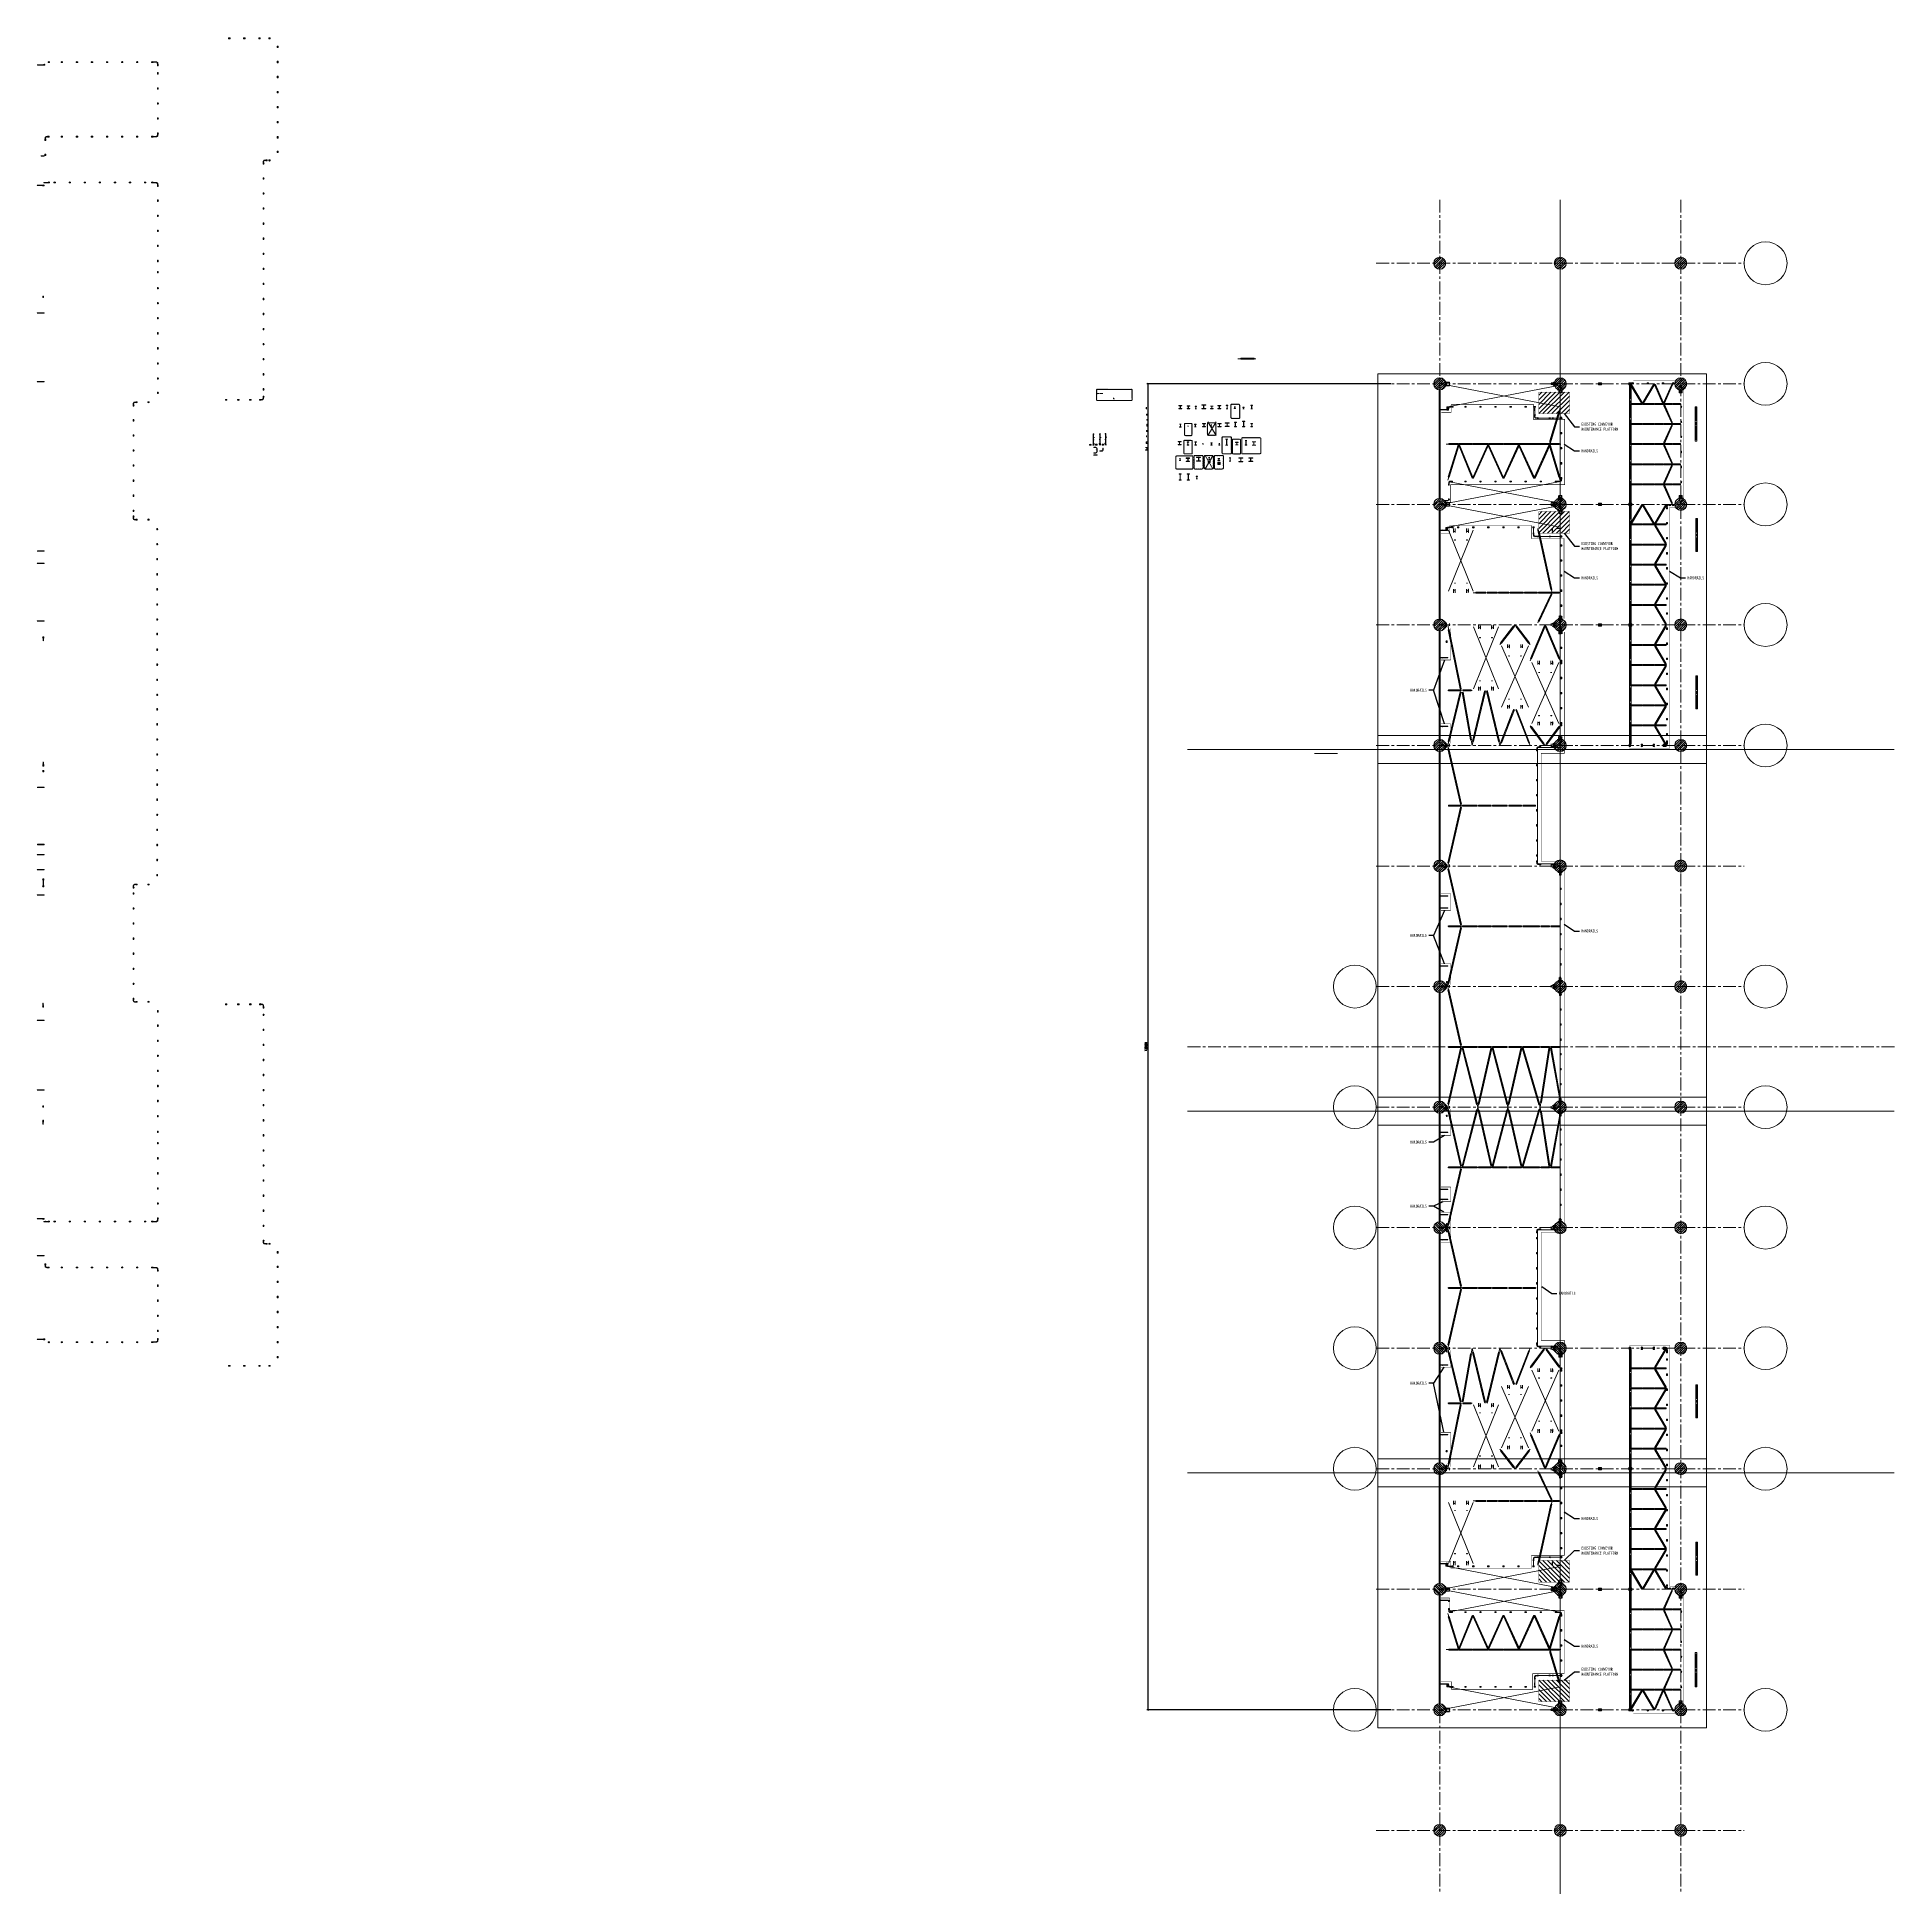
# Model space of a CAD drawing. Header units: millimetres. Extents: x -16602 to 168350, y -134254 to 50573.
import ezdxf

# ---------------------------------------------------------------- set-up
doc = ezdxf.new("R2010")
doc.units = ezdxf.units.MM
doc.header["$LTSCALE"] = 40
for name, pattern in [('CENTER', [50.8, 31.75, -6.35, 6.35, -6.35]), ('CENTER2', [28.575, 19.05, -3.175, 3.175, -3.175]), ('HIDDEN', [9.525, 6.35, -3.175]), ('HIDDEN2', [4.7625, 3.175, -1.5875]), ('PHANTOM', [63.5, 31.75, -6.35, 6.35, -6.35, 6.35, -6.35])]:
    doc.linetypes.add(name, pattern=pattern)
doc.layers.get('0').update_dxf_attribs({"linetype": 'CONTINUOUS', "lineweight": 13})
doc.layers.get('Defpoints').update_dxf_attribs({"linetype": 'CONTINUOUS', "lineweight": 13})
for name, color, linetype, lineweight in [('01-CEN', 1, 'CENTER', 13), ('02-DIM', 2, 'CONTINUOUS', 13), ('03-HAT', 4, 'CONTINUOUS', 13), ('04-HID', 3, 'HIDDEN', 13), ('05-TXT', 6, 'CONTINUOUS', 13), ('06\\M+5B4D6\\M+5CFDF', 7, 'CONTINUOUS', 30), ('Handrail', 6, 'CONTINUOUS', 13)]:
    doc.layers.add(name, color=color, linetype=linetype, lineweight=lineweight)
doc.layers.get('02-DIM').off()
doc.layers.get('05-TXT').off()
doc.styles.add('C', font='', dxfattribs={"width": 0.75})
doc.styles.add('ROMANS', font='ROMANS.SHX', dxfattribs={"width": 0.75})
doc.styles.add('T', font='SimSun.ttf', dxfattribs={"height": 100})
doc.styles.get('C').set_extended_font_data('FangSong_GB2312')
doc.dimstyles.new('1TO80', dxfattribs={"dimscale": 80, "dimtxt": 2.5, "dimasz": 1.5, "dimexe": 1, "dimexo": 1.5, "dimgap": 1, "dimtad": 1, "dimdec": 0, "dimrnd": 0.5, "dimdsep": 46, "dimtxsty": 'ROMANS', "dimblk1": 'OBLIQUE', "dimblk2": 'OBLIQUE', "dimsah": 1, "dimcen": 0.09, "dimadec": 0, "dimazin": 0, "dimtfac": 0.6, "dimtdec": 0, "dimtmove": 0, "dimatfit": 2, "dimfxl": 0, "dimtolj": 1, "dimarcsym": 0})
doc.dimstyles.new('1TO80$7', dxfattribs={"dimscale": 80, "dimtxt": 2.5, "dimasz": 1.5, "dimexe": 1, "dimexo": 1.5, "dimgap": 1, "dimtad": 0, "dimdec": 0, "dimrnd": 0.5, "dimdsep": 46, "dimtxsty": 'ROMANS', "dimblk1": 'OBLIQUE', "dimblk2": 'OBLIQUE', "dimsah": 1, "dimcen": 0.09, "dimadec": 0, "dimazin": 0, "dimtfac": 0.6, "dimtdec": 0, "dimtmove": 0, "dimatfit": 2, "dimfxl": 0, "dimtolj": 1, "dimarcsym": 0})

# ---------------------------------------------------------------- blocks, each defined once
blk = doc.blocks.new('090x090x6.3-shs-16.4')
for points in [[(-32.4, 45), (32.4, 45, -0.41421356), (45, 32.4), (45, -32.4, -0.41421356), (32.4, -45), (-32.4, -45, -0.41421356), (-45, -32.4), (-45, 32.4, -0.41421356)], [(-32.4, 38.7), (32.4, 38.7, -0.41421356), (38.7, 32.4), (38.7, -32.4, -0.41421356), (32.4, -38.7), (-32.4, -38.7, -0.41421356), (-38.7, -32.4), (-38.7, 32.4, -0.41421356)]]:
    blk.add_lwpolyline(points, format="xyb", close=True)
at = {"layer": '01-CEN'}
for p, q in [((54.5, 0), (-54.5, 0)), ((0, -54.5), (0, 54.5))]:
    blk.add_line(p, q, dxfattribs=at)
blk = doc.blocks.new('100x100x10-shs-27.9')
for points in [[(-30, 50), (30, 50, -0.41421356), (50, 30), (50, -30, -0.41421356), (30, -50), (-30, -50, -0.41421356), (-50, -30), (-50, 30, -0.41421356)], [(-30, 40), (30, 40, -0.41421356), (40, 30), (40, -30, -0.41421356), (30, -40), (-30, -40, -0.41421356), (-40, -30), (-40, 30, -0.41421356)]]:
    blk.add_lwpolyline(points, format="xyb", close=True)
at = {"layer": '01-CEN'}
for p, q in [((62.5, 0), (-62.5, 0)), ((0, -62.5), (0, 62.5))]:
    blk.add_line(p, q, dxfattribs=at)
blk = doc.blocks.new('BD')
at = {"color": 7, "linetype": 'Continuous'}
blk.add_line((680, 128), (680, -128), dxfattribs=at)
at = {"layer": '01-CEN'}
for q in [(636, 194), (636, -194)]:
    blk.add_line((0, 0), q, dxfattribs=at)
at = {"layer": '04-HID'}
for p, q in [((569, 192), (597, 200)), ((579, 158), (608, 167)), ((630, 5), (965, 5)), ((965, 128), (965, -128)), ((569, -192), (597, -200)), ((579, -158), (608, -167)), ((630, -5), (965, -5))]:
    blk.add_line(p, q, dxfattribs=at)
for points in [[(680, 5), (690, 5), (690, 128), (680, 128)], [(680, -5), (690, -5), (690, -128), (680, -128)]]:
    blk.add_lwpolyline(points, close=True, dxfattribs=at)
at = {"layer": '06\\M+5B4D6\\M+5CFDF'}
for p, q in [((528, 285), (554, 300)), ((611, 152), (965, 152)), ((965, 128), (965, 152)), ((528, -285), (554, -300)), ((611, -152), (965, -152)), ((965, -128), (965, -152))]:
    blk.add_line(p, q, dxfattribs=at)
for radius in [600, 630]:
    blk.add_arc((0, 0), radius, 331.59084, 28.40916, dxfattribs=at)
blk = doc.blocks.new('\\M+5B3A4\\M+5BFD7A')
at = {"layer": '01-CEN'}
for p, q in [((22.5, 0), (-22.5, 0)), ((0, -22.5), (0, 22.5))]:
    blk.add_line(p, q, dxfattribs=at)
at = {"layer": '04-HID'}
for p, q in [((5, 5), (-5, 5)), ((5, -5), (-5, -5))]:
    blk.add_line(p, q, dxfattribs=at)
at = {"layer": '04-HID', "ltscale": 30}
blk.add_circle((0, 0), 5, dxfattribs=at)
for centre, start, end in [((-5, 0), 90, 270), ((5, 0), 270, 90)]:
    blk.add_arc(centre, 5, start, end, dxfattribs=at)
blk = doc.blocks.new('AC1')
at = {"color": 7, "linetype": 'Continuous'}
blk.add_line((680, 128), (680, -128), dxfattribs=at)
at = {"layer": '01-CEN'}
for p, q in [((578, 90), (0, 0)), ((578, -90), (0, 0)), ((578, 90), (637, 99)), ((578, -90), (637, -99))]:
    blk.add_line(p, q, dxfattribs=at)
at = {"layer": '04-HID'}
for p, q in [((590, 107), (620, 112)), ((595, 77), (625, 81)), ((630, 3), (895, 3)), ((590, -107), (620, -112)), ((595, -77), (625, -81)), ((630, -3), (895, -3))]:
    blk.add_line(p, q, dxfattribs=at)
for points in [[(680, 5), (690, 5), (690, 128), (680, 128)], [(680, -5), (690, -5), (690, -128), (680, -128)]]:
    blk.add_lwpolyline(points, close=True, dxfattribs=at)
at = {"layer": '06\\M+5B4D6\\M+5CFDF'}
for p, q in [((598, 199), (569, 189)), ((625, 76), (895, 76)), ((895, 76), (895, -76)), ((598, -199), (569, -189)), ((625, -76), (895, -76))]:
    blk.add_line(p, q, dxfattribs=at)
for radius in [600, 630]:
    blk.add_arc((0, 0), radius, 341.6176, 18.3824, dxfattribs=at)
at = {"layer": '02-DIM', "xscale": -1, "rotation": 180}
for p in [(780, 46), (780, -46)]:
    blk.add_blockref('\\M+5B3A4\\M+5BFD7A', p, dxfattribs=at)
blk = doc.blocks.new('BE')
at = {"color": 7, "linetype": 'Continuous'}
blk.add_line((680, 155), (680, -155), dxfattribs=at)
at = {"layer": '01-CEN'}
for q in [(636, 194), (636, -194)]:
    blk.add_line((0, 0), q, dxfattribs=at)
at = {"layer": '04-HID'}
for p, q in [((569, 192), (597, 200)), ((579, 158), (608, 167)), ((630, 5), (895, 5)), ((895, 152), (895, -152)), ((569, -192), (597, -200)), ((579, -158), (608, -167)), ((630, -5), (895, -5))]:
    blk.add_line(p, q, dxfattribs=at)
for points in [[(680, 8), (690, 8), (690, 155), (680, 155)], [(680, -8), (690, -8), (690, -155), (680, -155)]]:
    blk.add_lwpolyline(points, close=True, dxfattribs=at)
at = {"layer": '06\\M+5B4D6\\M+5CFDF'}
for p, q in [((528, 285), (554, 300)), ((611, 152), (895, 152)), ((528, -285), (554, -300)), ((611, -152), (895, -152))]:
    blk.add_line(p, q, dxfattribs=at)
for radius in [600, 630]:
    blk.add_arc((0, 0), radius, 331.59084, 28.40916, dxfattribs=at)
at = {"layer": '02-DIM'}
blk.add_blockref('\\M+5B3A4\\M+5BFD7A', (780, 122), dxfattribs=at)
at = {"layer": '02-DIM', "xscale": -1, "rotation": 180}
blk.add_blockref('\\M+5B3A4\\M+5BFD7A', (780, -122), dxfattribs=at)
blk = doc.blocks.new('UA')
at = {"color": 7, "linetype": 'Continuous'}
blk.add_line((680, 152), (680, -152), dxfattribs=at)
at = {"layer": '01-CEN'}
for q in [(628, 217), (628, -217)]:
    blk.add_line((0, 0), q, dxfattribs=at)
at = {"layer": '04-HID'}
for p, q in [((561, 213), (589, 223)), ((572, 180), (601, 190)), ((630, 5), (965, 5)), ((965, 152), (965, -152)), ((561, -213), (589, -223)), ((572, -180), (601, -190)), ((630, -5), (965, -5))]:
    blk.add_line(p, q, dxfattribs=at)
for points in [[(680, 5), (690, 5), (690, 152), (680, 152)], [(680, -5), (690, -5), (690, -152), (680, -152)]]:
    blk.add_lwpolyline(points, close=True, dxfattribs=at)
at = {"layer": '06\\M+5B4D6\\M+5CFDF'}
for p, q in [((517, 305), (543, 320)), ((611, 152), (965, 152)), ((517, -305), (543, -320)), ((611, -152), (965, -152))]:
    blk.add_line(p, q, dxfattribs=at)
for radius in [600, 630]:
    blk.add_arc((0, 0), radius, 329.44225, 30.55775, dxfattribs=at)
blk = doc.blocks.new('V1')
at = {"color": 7, "linetype": 'Continuous'}
for p, q in [((611, 154), (895, 154)), ((680, 200), (680, -152)), ((680, 200), (680, -200)), ((611, -154), (895, -154))]:
    blk.add_line(p, q, dxfattribs=at)
at = {"color": 3, "linetype": 'HIDDEN'}
for p, q in [((630, 7), (895, 7)), ((630, -7), (895, -7))]:
    blk.add_line(p, q, dxfattribs=at)
at = {"layer": '01-CEN'}
for q in [(628, 217), (628, -217)]:
    blk.add_line((0, 0), q, dxfattribs=at)
at = {"layer": '04-HID'}
for p, q in [((561, 213), (589, 223)), ((572, 180), (601, 190)), ((895, 154), (895, -154)), ((561, -213), (589, -223)), ((572, -180), (601, -190))]:
    blk.add_line(p, q, dxfattribs=at)
for points in [[(680, 11), (690, 11), (690, 200), (680, 200)], [(680, -11), (690, -11), (690, -200), (680, -200)]]:
    blk.add_lwpolyline(points, close=True, dxfattribs=at)
at = {"layer": '06\\M+5B4D6\\M+5CFDF'}
for p, q in [((517, 305), (543, 320)), ((517, -305), (543, -320))]:
    blk.add_line(p, q, dxfattribs=at)
for radius in [600, 630]:
    blk.add_arc((0, 0), radius, 329.44225, 30.55775, dxfattribs=at)
at = {"layer": '02-DIM'}
blk.add_blockref('\\M+5B3A4\\M+5BFD7A', (780, 124), dxfattribs=at)
at = {"layer": '02-DIM', "xscale": -1, "rotation": 180}
blk.add_blockref('\\M+5B3A4\\M+5BFD7A', (780, -124), dxfattribs=at)
blk = doc.blocks.new('BE2')
at = {"color": 7, "linetype": 'Continuous'}
blk.add_line((680, 152), (680, -152), dxfattribs=at)
at = {"layer": '01-CEN'}
for q in [(636, 194), (636, -194)]:
    blk.add_line((0, 0), q, dxfattribs=at)
at = {"layer": '04-HID'}
for p, q in [((569, 192), (597, 200)), ((579, 158), (608, 167)), ((630, 5), (895, 5)), ((895, 152), (895, -152)), ((569, -192), (597, -200)), ((579, -158), (608, -167)), ((630, -5), (895, -5))]:
    blk.add_line(p, q, dxfattribs=at)
for points in [[(680, 5), (690, 5), (690, 152), (680, 152)], [(680, -5), (690, -5), (690, -152), (680, -152)]]:
    blk.add_lwpolyline(points, close=True, dxfattribs=at)
at = {"layer": '06\\M+5B4D6\\M+5CFDF'}
for p, q in [((528, 285), (554, 300)), ((611, 152), (895, 152)), ((528, -285), (554, -300)), ((611, -152), (895, -152))]:
    blk.add_line(p, q, dxfattribs=at)
for radius in [600, 630]:
    blk.add_arc((0, 0), radius, 331.59084, 28.40916, dxfattribs=at)
at = {"layer": '02-DIM'}
blk.add_blockref('\\M+5B3A4\\M+5BFD7A', (780, 122), dxfattribs=at)
at = {"layer": '02-DIM', "xscale": -1, "rotation": 180}
blk.add_blockref('\\M+5B3A4\\M+5BFD7A', (780, -122), dxfattribs=at)
blk = doc.blocks.new('V2')
at = {"color": 7, "linetype": 'Continuous'}
for p, q in [((611, 154), (895, 154)), ((611, -154), (895, -154))]:
    blk.add_line(p, q, dxfattribs=at)
at = {"color": 3, "linetype": 'HIDDEN'}
for p, q in [((630, 7), (895, 7)), ((630, -7), (895, -7))]:
    blk.add_line(p, q, dxfattribs=at)
at = {"layer": '01-CEN'}
for q in [(628, 217), (628, -217)]:
    blk.add_line((0, 0), q, dxfattribs=at)
at = {"layer": '04-HID'}
for p, q in [((561, 213), (589, 223)), ((572, 180), (601, 190)), ((895, 154), (895, -154)), ((561, -213), (589, -223)), ((572, -180), (601, -190))]:
    blk.add_line(p, q, dxfattribs=at)
for points in [[(680, 9), (690, 9), (690, 197), (680, 197)], [(680, -9), (690, -9), (690, -197), (680, -197)]]:
    blk.add_lwpolyline(points, close=True, dxfattribs=at)
at = {"layer": '06\\M+5B4D6\\M+5CFDF'}
for p, q in [((517, 305), (543, 320)), ((517, -305), (543, -320))]:
    blk.add_line(p, q, dxfattribs=at)
at = {"layer": '06\\M+5B4D6\\M+5CFDF', "color": 7, "linetype": 'Continuous'}
blk.add_line((680, 197), (680, -197), dxfattribs=at)
at = {"layer": '06\\M+5B4D6\\M+5CFDF'}
for radius in [600, 630]:
    blk.add_arc((0, 0), radius, 329.44225, 30.55775, dxfattribs=at)
at = {"layer": '02-DIM'}
blk.add_blockref('\\M+5B3A4\\M+5BFD7A', (780, 124), dxfattribs=at)
at = {"layer": '02-DIM', "xscale": -1, "rotation": 180}
blk.add_blockref('\\M+5B3A4\\M+5BFD7A', (780, -124), dxfattribs=at)
blk = doc.blocks.new('VA1')
at = {"color": 7, "linetype": 'Continuous'}
for p, q in [((611, 154), (965, 154)), ((611, -154), (965, -154))]:
    blk.add_line(p, q, dxfattribs=at)
at = {"color": 3, "linetype": 'HIDDEN'}
for p, q in [((630, 7), (965, 7)), ((630, -7), (965, -7))]:
    blk.add_line(p, q, dxfattribs=at)
at = {"layer": '01-CEN'}
for q in [(628, 217), (628, -217)]:
    blk.add_line((0, 0), q, dxfattribs=at)
at = {"layer": '04-HID'}
for p, q in [((561, 213), (589, 223)), ((572, 180), (601, 190)), ((965, 154), (965, -154)), ((561, -213), (589, -223)), ((572, -180), (601, -190))]:
    blk.add_line(p, q, dxfattribs=at)
for points in [[(680, 9), (690, 9), (690, 197), (680, 197)], [(680, -9), (690, -9), (690, -197), (680, -197)]]:
    blk.add_lwpolyline(points, close=True, dxfattribs=at)
at = {"layer": '06\\M+5B4D6\\M+5CFDF'}
for p, q in [((517, 305), (543, 320)), ((517, -305), (543, -320))]:
    blk.add_line(p, q, dxfattribs=at)
at = {"layer": '06\\M+5B4D6\\M+5CFDF', "color": 7, "linetype": 'Continuous'}
blk.add_line((680, 197), (680, -197), dxfattribs=at)
at = {"layer": '06\\M+5B4D6\\M+5CFDF'}
for radius in [600, 630]:
    blk.add_arc((0, 0), radius, 329.44225, 30.55775, dxfattribs=at)
blk = doc.blocks.new('VA2')
at = {"color": 7, "linetype": 'Continuous'}
for p, q in [((611, 154), (965, 154)), ((680, 200), (680, -199)), ((680, 200), (680, -152)), ((611, -154), (965, -154))]:
    blk.add_line(p, q, dxfattribs=at)
at = {"color": 3, "linetype": 'HIDDEN'}
for p, q in [((630, 7), (965, 7)), ((630, -7), (965, -7))]:
    blk.add_line(p, q, dxfattribs=at)
at = {"layer": '01-CEN'}
for q in [(628, 217), (628, -217)]:
    blk.add_line((0, 0), q, dxfattribs=at)
at = {"layer": '04-HID'}
for p, q in [((561, 213), (589, 223)), ((572, 180), (601, 190)), ((965, 154), (965, -154)), ((561, -213), (589, -223)), ((572, -180), (601, -190))]:
    blk.add_line(p, q, dxfattribs=at)
for points in [[(680, 11), (690, 11), (690, 200), (680, 200)], [(680, -11), (690, -11), (690, -199), (680, -199)]]:
    blk.add_lwpolyline(points, close=True, dxfattribs=at)
at = {"layer": '06\\M+5B4D6\\M+5CFDF'}
for p, q in [((517, 305), (543, 320)), ((517, -305), (543, -320))]:
    blk.add_line(p, q, dxfattribs=at)
for radius in [600, 630]:
    blk.add_arc((0, 0), radius, 329.44225, 30.55775, dxfattribs=at)
blk = doc.blocks.new('AC2')
at = {"color": 7, "linetype": 'Continuous'}
blk.add_line((680, 155), (680, -155), dxfattribs=at)
at = {"layer": '01-CEN'}
for p, q in [((578, 90), (0, 0)), ((578, -90), (0, 0)), ((578, 90), (637, 99)), ((578, -90), (637, -99))]:
    blk.add_line(p, q, dxfattribs=at)
at = {"layer": '04-HID'}
for p, q in [((590, 107), (620, 112)), ((595, 77), (625, 81)), ((630, 3), (895, 3)), ((590, -107), (620, -112)), ((595, -77), (625, -81)), ((630, -3), (895, -3))]:
    blk.add_line(p, q, dxfattribs=at)
for points in [[(680, 8), (690, 8), (690, 155), (680, 155)], [(680, -8), (690, -8), (690, -155), (680, -155)]]:
    blk.add_lwpolyline(points, close=True, dxfattribs=at)
at = {"layer": '06\\M+5B4D6\\M+5CFDF'}
for p, q in [((598, 199), (569, 189)), ((625, 76), (895, 76)), ((895, 76), (895, -76)), ((598, -199), (569, -189)), ((625, -76), (895, -76))]:
    blk.add_line(p, q, dxfattribs=at)
for radius in [600, 630]:
    blk.add_arc((0, 0), radius, 341.6176, 18.3824, dxfattribs=at)
at = {"layer": '02-DIM', "xscale": -1, "rotation": 180}
for p in [(780, 46), (780, -46)]:
    blk.add_blockref('\\M+5B3A4\\M+5BFD7A', p, dxfattribs=at)
blk = doc.blocks.new('AC3')
at = {"color": 7, "linetype": 'Continuous'}
blk.add_line((680, 87), (680, -87), dxfattribs=at)
at = {"layer": '01-CEN'}
for p, q in [((578, 90), (0, 0)), ((578, -90), (0, 0)), ((578, 90), (637, 99)), ((578, -90), (637, -99))]:
    blk.add_line(p, q, dxfattribs=at)
at = {"layer": '04-HID'}
for p, q in [((590, 107), (620, 112)), ((595, 77), (625, 81)), ((630, 3), (895, 3)), ((590, -107), (620, -112)), ((595, -77), (625, -81)), ((630, -3), (895, -3))]:
    blk.add_line(p, q, dxfattribs=at)
for points in [[(680, 5), (690, 5), (690, 87), (680, 87)], [(680, -5), (690, -5), (690, -87), (680, -87)]]:
    blk.add_lwpolyline(points, close=True, dxfattribs=at)
at = {"layer": '06\\M+5B4D6\\M+5CFDF'}
for p, q in [((598, 199), (569, 189)), ((625, 76), (895, 76)), ((895, 76), (895, -76)), ((598, -199), (569, -189)), ((625, -76), (895, -76))]:
    blk.add_line(p, q, dxfattribs=at)
for radius in [600, 630]:
    blk.add_arc((0, 0), radius, 341.6176, 18.3824, dxfattribs=at)
at = {"layer": '02-DIM', "xscale": -1, "rotation": 180}
for p in [(780, 46), (780, -46)]:
    blk.add_blockref('\\M+5B3A4\\M+5BFD7A', p, dxfattribs=at)
blk = doc.blocks.new('SB32TOSB32')
at = {"color": 3, "linetype": 'HIDDEN'}
for p, q in [((-56, 0), (-56, -10)), ((-54, 7), (-54, 0)), ((-36, 7), (-36, 0)), ((-34, 0), (-34, -10))]:
    blk.add_line(p, q, dxfattribs=at)
blk.add_lwpolyline([(-10, 0), (-108, 0), (-108, -10), (-10, -10)], close=True, dxfattribs=at)
at = {"layer": '01-CEN'}
blk.add_line((-45, 21), (-45, -19), dxfattribs=at)
at = {"layer": '03-HAT', "color": 3, "linetype": 'HIDDEN'}
for p, q in [((0, 7), (-80, 7)), ((-80, 7), (-80, 0)), ((0, 0), (-80, 0))]:
    blk.add_line(p, q, dxfattribs=at)
blk = doc.blocks.new('*X471')
at = {"color": 0}
for p, q in [((5691, 4657), (5701, 4667)), ((5691, 4312), (5700, 4321)), ((5713, 4308), (5726, 4321)), ((5714, 4654), (5727, 4667)), ((5740, 4308), (5753, 4321)), ((5741, 4654), (5754, 4667)), ((5766, 4308), (5783, 4325)), ((5767, 4653), (5780, 4667)), ((5773, 4633), (5781, 4641)), ((5773, 4606), (5781, 4614)), ((5773, 4580), (5781, 4588)), ((5773, 4553), (5781, 4561)), ((5773, 4527), (5781, 4535)), ((5773, 4500), (5781, 4508)), ((5773, 4474), (5781, 4482)), ((5773, 4447), (5781, 4455)), ((5773, 4421), (5781, 4429)), ((5773, 4394), (5781, 4402)), ((5773, 4368), (5781, 4376)), ((5773, 4341), (5781, 4349)), ((5793, 4308), (5806, 4321)), ((5794, 4654), (5807, 4667)), ((5820, 4654), (5833, 4667)), ((5820, 4308), (5833, 4321)), ((5846, 4308), (5859, 4321)), ((5847, 4654), (5860, 4667))]:
    blk.add_line(p, q, dxfattribs=at)
blk = doc.blocks.new('356x171ub57')
for p, q in [((-86, 179), (86, 179)), ((-86, 166), (-86, 179)), ((-14, 166), (-86, 166)), ((-4, -156), (-4, 156)), ((4, -156), (4, 156)), ((14, 166), (86, 166)), ((86, 166), (86, 179)), ((-86, -179), (-86, -166)), ((-14, -166), (-86, -166)), ((-86, -179), (86, -179)), ((14, -166), (86, -166)), ((86, -179), (86, -166))]:
    blk.add_line(p, q)
for centre, start, end in [((-14, 156), 0, 90), ((14, 156), 90, 180), ((-14, -156), 270, 360), ((14, -156), 180, 270)]:
    blk.add_arc(centre, 10.2, start, end)
at = {"layer": '03-HAT'}
blk.add_blockref('*X471', (-5777, -4487), dxfattribs=at)
blk = doc.blocks.new('100x08a')
for p, q in [((0, 100), (0, 0)), ((3.2, 100), (0, 100)), ((0, 0), (100, 0)), ((8, 20), (8, 95.2)), ((95.2, 8), (20, 8)), ((100, 0), (100, 3.2))]:
    blk.add_line(p, q)
for centre, radius, start, end in [((3.2, 95.2), 4.8, 0, 90), ((20, 20), 12, 180, 270), ((95.2, 3.2), 4.8, 0, 90)]:
    blk.add_arc(centre, radius, start, end)
blk = doc.blocks.new('*X490')
at = {"color": 0}
for p, q in [((5148, 2815), (5159, 2826)), ((5151, 2570), (5162, 2581)), ((5166, 2815), (5177, 2826)), ((5168, 2570), (5179, 2581)), ((5184, 2815), (5195, 2826)), ((5186, 2570), (5197, 2581)), ((5201, 2815), (5212, 2826)), ((5204, 2570), (5224, 2590)), ((5216, 2812), (5230, 2826)), ((5218, 2796), (5224, 2803)), ((5218, 2778), (5224, 2785)), ((5218, 2761), (5224, 2767)), ((5218, 2743), (5224, 2750)), ((5218, 2725), (5224, 2732)), ((5218, 2708), (5224, 2714)), ((5218, 2690), (5224, 2696)), ((5218, 2672), (5224, 2679)), ((5218, 2655), (5224, 2661)), ((5218, 2637), (5224, 2643)), ((5218, 2619), (5224, 2626)), ((5218, 2602), (5224, 2608)), ((5221, 2570), (5232, 2581)), ((5237, 2815), (5248, 2826)), ((5239, 2570), (5250, 2581)), ((5254, 2815), (5265, 2826)), ((5257, 2570), (5268, 2581)), ((5272, 2815), (5283, 2826)), ((5275, 2570), (5285, 2581)), ((5290, 2815), (5294, 2820)), ((5292, 2570), (5294, 2572))]:
    blk.add_line(p, q, dxfattribs=at)
blk = doc.blocks.new('254x146ub37')
for p, q in [((-73, 128), (73, 128)), ((-73, 117), (-73, 128)), ((-11, 117), (-73, 117)), ((-3, -110), (-3, 110)), ((3, -110), (3, 110)), ((11, 117), (73, 117)), ((73, 117), (73, 128)), ((-73, -128), (-73, -117)), ((-11, -117), (-73, -117)), ((-73, -128), (73, -128)), ((11, -117), (73, -117)), ((73, -128), (73, -117))]:
    blk.add_line(p, q)
for centre, start, end in [((-11, 110), 0, 90), ((11, 110), 90, 180), ((-11, -110), 270, 0), ((11, -110), 180, 270)]:
    blk.add_arc(centre, 7.6, start, end)
at = {"layer": '03-HAT'}
blk.add_blockref('*X490', (-5221, -2698), dxfattribs=at)
blk = doc.blocks.new('120x120x10.0-shs-34.2')
for points in [[(-40, 60), (40, 60, -0.41421356), (60, 40), (60, -40, -0.41421356), (40, -60), (-40, -60, -0.41421356), (-60, -40), (-60, 40, -0.41421356)], [(-40, 50), (40, 50, -0.41421356), (50, 40), (50, -40, -0.41421356), (40, -50), (-40, -50, -0.41421356), (-50, -40), (-50, 40, -0.41421356)]]:
    blk.add_lwpolyline(points, format="xyb", close=True)
at = {"layer": '01-CEN'}
for p, q in [((72.5, 0), (-72.5, 0)), ((0, -72.5), (0, 72.5))]:
    blk.add_line(p, q, dxfattribs=at)
blk = doc.blocks.new('C9 TO 610X229113 UB')
at = {"ltscale": 30}
blk.add_lwpolyline([(-145, -112.5), (-145, 112.5), (145, 112.5), (145, -112.5)], close=True, dxfattribs=at)
for centre in [(-95, 77.5), (95, 77.5), (-95, -77.5), (95, -77.5)]:
    blk.add_circle(centre, 13, dxfattribs=at)
at = {"layer": '01-CEN', "ltscale": 30}
for p, q in [((-72, 77.5), (-118, 77.5)), ((-95, 100.5), (-95, 54.5)), ((72, 77.5), (118, 77.5)), ((95, 100.5), (95, 54.5)), ((-72, -77.5), (-118, -77.5)), ((-95, -100.5), (-95, -54.5)), ((72, -77.5), (118, -77.5)), ((95, -100.5), (95, -54.5))]:
    blk.add_line(p, q, dxfattribs=at)
at = {"ltscale": 30, "rotation": 90}
blk.add_blockref('120x120x10.0-shs-34.2', (0, 0), dxfattribs=at)
blk = doc.blocks.new('040x05a')
for p, q in [((0, 40), (0, 0)), ((2.6, 40), (0, 40)), ((0, 0), (40, 0)), ((5, 11), (5, 37.6)), ((37.6, 5), (11, 5)), ((40, 0), (40, 2.6))]:
    blk.add_line(p, q)
for centre, radius, start, end in [((2.6, 37.6), 2.4, 0, 90), ((11, 11), 6, 180, 270), ((37.6, 2.6), 2.4, 0, 90)]:
    blk.add_arc(centre, radius, start, end)
blk = doc.blocks.new('H1')
at = {"linetype": 'CENTER2'}
for p, q in [((-78, 0), (78, 0)), ((0, -42), (0, 43))]:
    blk.add_line(p, q, dxfattribs=at)
for p, q in [((-73, 28), (-63, 38)), ((-73, 28), (-73, -28)), ((-37, 0), (-65, 0)), ((63, 38), (-63, 38)), ((-51, 14), (-51, -14)), ((37, 0), (65, 0)), ((51, 14), (51, -14)), ((63, 38), (73, 28)), ((73, -28), (73, 28)), ((-63, -38), (-73, -28)), ((-63, -38), (63, -38)), ((-56, -19), (-56, -24)), ((-49, -14), (-49, -29)), ((-42, -19), (-42, -24)), ((73, -28), (63, -38))]:
    blk.add_line(p, q)
for centre, radius in [((-51, 0), 9), ((0, 0), 24.1), ((0, 0), 20.1), ((51, 0), 9)]:
    blk.add_circle(centre, radius)
at = {"extrusion": (0, 0, -1), "zscale": -1}
blk.add_blockref('040x05a', (24, -24), dxfattribs=at)
at = {"ltscale": 30, "style": 'T'}
blk.add_text('H1', height=50, dxfattribs=at).set_placement((-27, 70))
blk = doc.blocks.new('H1-1')
for p, q in [((-73, 0), (-73, 10)), ((-73, 10), (73, 10)), ((-73, 0), (73, 0)), ((-60, 10), (-60, 0)), ((-42, 0), (-42, 10)), ((-24, 569), (-24, 1061)), ((-24, 10), (-24, 511)), ((24, 569), (24, 1061)), ((24, 10), (24, 511)), ((29, 162), (29, 72)), ((34, 1073), (34, 1107)), ((34, 523), (34, 557)), ((61, 142), (37, 142)), ((61, 92), (37, 92)), ((42, 0), (42, 10)), ((49, 154), (49, 130)), ((49, 104), (49, 80)), ((60, 10), (60, 0)), ((73, 0), (73, 10))]:
    blk.add_line(p, q)
at = {"linetype": 'HIDDEN', "ltscale": 5}
for p, q in [((-51, -10), (-51, 20)), ((34, 1107), (-30, 1107)), ((-30, 1107), (-30, 1073)), ((34, 1073), (-30, 1073)), ((34, 557), (-30, 557)), ((-30, 523), (-30, 557)), ((34, 523), (-30, 523)), ((51, -10), (51, 20))]:
    blk.add_line(p, q, dxfattribs=at)
at = {"linetype": 'HIDDEN2'}
for p, q in [((-20, 572), (-20, 1058)), ((-20, 10), (-20, 508)), ((20, 572), (20, 1058)), ((20, 10), (20, 508))]:
    blk.add_line(p, q, dxfattribs=at)
at = {"linetype": 'CENTER2'}
blk.add_line((0, -19), (0, 1138), dxfattribs=at)
blk.add_lwpolyline([(64, 162), (24, 162), (24, 72), (64, 72)], close=True)
for centre in [(49, 142), (49, 92)]:
    blk.add_circle(centre, 7)
for centre in [(0, 1090), (0, 540)]:
    blk.add_arc(centre, 38, 26.15426, 333.84574)
at = {"ltscale": 30, "style": 'T'}
blk.add_text('%%UH1', height=50, dxfattribs=at).set_placement((38, 767))
blk = doc.blocks.new('H2')
at = {"linetype": 'CENTER2'}
for p, q in [((-78, 0), (78, 0)), ((0, -42), (0, 43))]:
    blk.add_line(p, q, dxfattribs=at)
for p, q in [((-73, 28), (-63, 38)), ((-73, 28), (-73, -28)), ((-37, 0), (-65, 0)), ((63, 38), (-63, 38)), ((-51, 14), (-51, -14)), ((37, 0), (65, 0)), ((51, 14), (51, -14)), ((63, 38), (73, 28)), ((73, -28), (73, 28)), ((-63, -38), (-73, -28)), ((-63, -38), (63, -38)), ((-56, -19), (-56, -24)), ((-49, -14), (-49, -29)), ((-42, -19), (-42, -24)), ((42, -19), (42, -24)), ((49, -14), (49, -29)), ((56, -19), (56, -24)), ((73, -28), (63, -38))]:
    blk.add_line(p, q)
for centre, radius in [((-51, 0), 9), ((0, 0), 24.1), ((0, 0), 20.1), ((51, 0), 9)]:
    blk.add_circle(centre, radius)
at = {"extrusion": (0, 0, -1), "zscale": -1}
blk.add_blockref('040x05a', (24, -24), dxfattribs=at)
blk.add_blockref('040x05a', (24, -24))
at = {"ltscale": 30, "style": 'T'}
blk.add_text('H2', height=50, dxfattribs=at).set_placement((-33, 64))
blk = doc.blocks.new('H2-1')
for p, q in [((-73, 0), (-73, 10)), ((-73, 10), (73, 10)), ((-73, 0), (73, 0)), ((-61, 142), (-37, 142)), ((-61, 92), (-37, 92)), ((-60, 10), (-60, 0)), ((-49, 154), (-49, 130)), ((-49, 104), (-49, 80)), ((-42, 0), (-42, 10)), ((-34, 1073), (-34, 1107)), ((-34, 523), (-34, 557)), ((-29, 162), (-29, 72)), ((-24, 569), (-24, 1061)), ((-24, 10), (-24, 511)), ((24, 569), (24, 1061)), ((24, 10), (24, 511)), ((29, 162), (29, 72)), ((34, 1073), (34, 1107)), ((34, 523), (34, 557)), ((61, 142), (37, 142)), ((61, 92), (37, 92)), ((42, 0), (42, 10)), ((49, 154), (49, 130)), ((49, 104), (49, 80)), ((60, 10), (60, 0)), ((73, 0), (73, 10))]:
    blk.add_line(p, q)
at = {"linetype": 'HIDDEN', "ltscale": 5}
for p, q in [((-51, -10), (-51, 20)), ((51, -10), (51, 20))]:
    blk.add_line(p, q, dxfattribs=at)
at = {"linetype": 'HIDDEN'}
for p, q in [((-34, 1107), (34, 1107)), ((-34, 1073), (34, 1073)), ((-34, 557), (34, 557)), ((-34, 523), (34, 523))]:
    blk.add_line(p, q, dxfattribs=at)
at = {"linetype": 'HIDDEN2'}
for p, q in [((-20, 572), (-20, 1058)), ((-20, 10), (-20, 508)), ((20, 572), (20, 1058)), ((20, 10), (20, 508))]:
    blk.add_line(p, q, dxfattribs=at)
at = {"linetype": 'CENTER2'}
blk.add_line((0, -19), (0, 1138), dxfattribs=at)
for points in [[(-64, 162), (-24, 162), (-24, 72), (-64, 72)], [(64, 162), (24, 162), (24, 72), (64, 72)]]:
    blk.add_lwpolyline(points, close=True)
for centre in [(-49, 142), (-49, 92), (49, 142), (49, 92)]:
    blk.add_circle(centre, 7)
for centre, start, end in [((0, 1090), 26.15426, 153.84574), ((0, 1090), 206.15426, 333.84574), ((0, 540), 26.15426, 153.84574), ((0, 540), 206.15426, 333.84574)]:
    blk.add_arc(centre, 38, start, end)
at = {"ltscale": 30, "style": 'T'}
blk.add_text('%%UH2', height=50, dxfattribs=at).set_placement((34, 758))
blk = doc.blocks.new('H4')
at = {"linetype": 'CENTER2'}
for p, q in [((78, 0), (-78, 0)), ((0, -42), (0, 43))]:
    blk.add_line(p, q, dxfattribs=at)
for p, q in [((-63, 38), (-73, 28)), ((-73, -28), (-73, 28)), ((-37, 0), (-65, 0)), ((-63, 38), (63, 38)), ((-51, 14), (-51, -14)), ((37, 0), (65, 0)), ((51, 14), (51, -14)), ((73, 28), (63, 38)), ((73, 28), (73, -28)), ((-73, -28), (-63, -38)), ((63, -38), (-63, -38)), ((42, -19), (42, -24)), ((49, -14), (49, -29)), ((56, -19), (56, -24)), ((63, -38), (73, -28))]:
    blk.add_line(p, q)
for centre, radius in [((-51, 0), 9), ((0, 0), 24.1), ((0, 0), 20.1), ((51, 0), 9)]:
    blk.add_circle(centre, radius)
blk.add_blockref('040x05a', (24, -24))
at = {"ltscale": 30, "style": 'T'}
blk.add_text('H4', height=50, dxfattribs=at).set_placement((-24, 70))
blk = doc.blocks.new('H4-1')
for p, q in [((-73, 0), (-73, 10)), ((73, 10), (-73, 10)), ((73, 0), (-73, 0)), ((-61, 142), (-37, 142)), ((-61, 92), (-37, 92)), ((-60, 10), (-60, 0)), ((-49, 154), (-49, 130)), ((-49, 104), (-49, 80)), ((-42, 0), (-42, 10)), ((-34, 523), (-34, 557)), ((-29, 162), (-29, 72)), ((-24, 569), (-24, 1061)), ((-24, 10), (-24, 511)), ((24, 569), (24, 1061)), ((24, 10), (24, 511)), ((42, 0), (42, 10)), ((60, 10), (60, 0)), ((73, 0), (73, 10))]:
    blk.add_line(p, q)
at = {"linetype": 'HIDDEN', "ltscale": 5}
for p, q in [((-51, -10), (-51, 20)), ((51, -10), (51, 20))]:
    blk.add_line(p, q, dxfattribs=at)
at = {"linetype": 'HIDDEN'}
for p, q in [((-34, 1073), (-34, 1107)), ((-34, 1107), (30, 1107)), ((-34, 1073), (30, 1073)), ((-34, 557), (30, 557)), ((-34, 523), (30, 523)), ((30, 1107), (30, 1073)), ((30, 523), (30, 557))]:
    blk.add_line(p, q, dxfattribs=at)
at = {"linetype": 'HIDDEN2'}
for p, q in [((-20, 572), (-20, 1058)), ((-20, 10), (-20, 508)), ((20, 572), (20, 1058)), ((20, 10), (20, 508))]:
    blk.add_line(p, q, dxfattribs=at)
at = {"linetype": 'CENTER2'}
blk.add_line((0, -19), (0, 1138), dxfattribs=at)
blk.add_lwpolyline([(-64, 162), (-24, 162), (-24, 72), (-64, 72)], close=True)
for centre in [(-49, 142), (-49, 92)]:
    blk.add_circle(centre, 7)
for centre in [(0, 1090), (0, 540)]:
    blk.add_arc(centre, 38, 206.15426, 153.84574)
at = {"ltscale": 30, "style": 'T'}
blk.add_text('%%UH4', height=50, dxfattribs=at).set_placement((35, 767))
blk = doc.blocks.new('W1')
for p, q in [((160, 17), (0, 17)), ((0, -17), (0, 17)), ((160, -17), (0, -17)), ((0, -533), (0, -567)), ((160, -533), (0, -533)), ((160, -567), (0, -567)), ((283, -410), (283, -140)), ((317, -140), (317, -300)), ((317, -410), (317, -250))]:
    blk.add_line(p, q)
at = {"linetype": 'HIDDEN2'}
for p, q in [((160, 14), (0, 14)), ((160, -14), (0, -14)), ((160, -536), (0, -536)), ((160, -564), (0, -564)), ((286, -140), (286, -410)), ((314, -140), (314, -410))]:
    blk.add_line(p, q, dxfattribs=at)
for centre, radius, start, end in [((160, -140), 157, 0, 90), ((160, -140), 123, 0, 90), ((160, -410), 157, 270, 0), ((160, -410), 123, 270, 0)]:
    blk.add_arc(centre, radius, start, end)
for centre, radius, start, end in [((160, -140), 154, 0, 90), ((160, -140), 126, 0, 90), ((160, -410), 154, 270, 0), ((160, -410), 126, 270, 0)]:
    blk.add_arc(centre, radius, start, end, dxfattribs=at)
at = {"style": 'T'}
blk.add_text('W1', height=50, dxfattribs=at).set_placement((190, -290))
blk = doc.blocks.new('W1-1')
at = {"linetype": 'CENTER2'}
blk.add_line((334, 0), (-40, 0), dxfattribs=at)
for p, q in [((0, -17), (0, 17)), ((300, 17), (0, 17)), ((300, -17), (0, -17))]:
    blk.add_line(p, q)
at = {"ltscale": 30}
blk.add_arc((300, 0), 16.8, 270, 90, dxfattribs=at)
at = {"style": 'T'}
blk.add_text('W1', height=50, dxfattribs=at).set_placement((123, 32))
blk = doc.blocks.new('W2')
for p, q in [((-17, 0), (17, 0)), ((-17, -160), (-17, 0)), ((17, -160), (17, 0)), ((-300, -283), (-300, -317)), ((-140, -283), (-300, -283)), ((-140, -317), (-300, -317))]:
    blk.add_line(p, q)
at = {"linetype": 'HIDDEN2'}
for p, q in [((-14, -160), (-14, 0)), ((14, -160), (14, 0)), ((-140, -286), (-300, -286)), ((-140, -314), (-300, -314))]:
    blk.add_line(p, q, dxfattribs=at)
for radius in [154, 126]:
    blk.add_arc((-140, -160), radius, 270, 0, dxfattribs=at)
for radius in [157, 123]:
    blk.add_arc((-140, -160), radius, 270, 0)
at = {"style": 'T'}
blk.add_text('W2', height=50, dxfattribs=at).set_placement((-147, -216))
blk = doc.blocks.new('SB10 TO SB14a')
at = {"layer": '01-CEN', "ltscale": 30}
for p, q in [((24.55, -35), (-14.55, -35)), ((24.55, -85), (-14.55, -85))]:
    blk.add_line(p, q, dxfattribs=at)
at = {"layer": '04-HID', "ltscale": 30}
for p, q in [((4.55, -26), (-4.55, -26)), ((-4.55, -44), (4.55, -44)), ((4.55, -76), (-4.55, -76)), ((-4.55, -94), (4.55, -94)), ((14.55, -24), (4.55, -24)), ((14.55, -46), (4.55, -46)), ((14.55, -74), (4.55, -74)), ((14.55, -96), (4.55, -96))]:
    blk.add_line(p, q, dxfattribs=at)
blk.add_lwpolyline([(4.55, 157.45), (14.55, 157.45), (14.55, -120), (4.55, -120)], close=True, dxfattribs=at)
blk = doc.blocks.new('BR\\M+5BFD7')
at = {"layer": '01-CEN'}
for p, q in [((14, 0), (-14, 0)), ((0, 12), (0, -11))]:
    blk.add_line(p, q, dxfattribs=at)
at = {"layer": '04-HID'}
blk.add_lwpolyline([(-3, -7), (3, -7, 1), (3, 7), (-3, 7, 1), (-3, -7)], format="xyb", dxfattribs=at)
blk.add_circle((0, 0), 7.5, dxfattribs=at)
blk = doc.blocks.new('SB28 TO SB14a')
at = {"layer": '01-CEN', "ltscale": 30}
for p, q in [((30.45, -30), (-41.25, -30)), ((30.45, -75), (-41.25, -75))]:
    blk.add_line(p, q, dxfattribs=at)
at = {"layer": '04-HID', "ltscale": 30}
for p, q in [((-5.25, -19), (-17.25, -19)), ((-17.25, -41), (-5.25, -41)), ((-5.25, -64), (-17.25, -64)), ((-17.25, -86), (-5.25, -86)), ((4.65, -21), (-5.25, -21)), ((-5.25, -39), (4.65, -39)), ((4.65, -66), (-5.25, -66)), ((-5.25, -84), (4.65, -84))]:
    blk.add_line(p, q, dxfattribs=at)
blk.add_lwpolyline([(-17.25, -105), (-5.25, -105), (-5.25, 157.45), (-17.25, 157.45)], close=True, dxfattribs=at)
blk = doc.blocks.new('SB14a TO SB21')
at = {"layer": '01-CEN', "ltscale": 30}
for p, q in [((27.85, 95), (-43.85, 95)), ((27.85, 35), (-43.85, 35))]:
    blk.add_line(p, q, dxfattribs=at)
at = {"layer": '04-HID', "ltscale": 30}
for p, q in [((-27.85, 111.2), (-7.85, 111.2)), ((-7.85, 79), (-27.85, 79)), ((-27.85, 51.2), (-7.85, 51.2)), ((-7.85, 19), (-27.85, 19)), ((-7.85, 108), (7.85, 108)), ((7.85, 82), (-7.85, 82)), ((-7.85, 48), (7.85, 48)), ((7.85, 22), (-7.85, 22))]:
    blk.add_line(p, q, dxfattribs=at)
blk.add_lwpolyline([(-27.85, 130), (-7.85, 130), (-7.85, -157.45), (-27.85, -157.45)], close=True, dxfattribs=at)
blk = doc.blocks.new('CP-4C')
at = {"layer": '01-CEN', "ltscale": 30}
for p, q in [((134650, 13756), (134650, 13742)), ((135115, 13524), (135128, 13524))]:
    blk.add_line(p, q, dxfattribs=at)
at = {"layer": '04-HID', "ltscale": 30}
for p, q in [((134643, 13751), (134643, 13747)), ((134657, 13751), (134657, 13747)), ((135120, 13531), (135124, 13531)), ((135120, 13517), (135124, 13517))]:
    blk.add_line(p, q, dxfattribs=at)
at = {"ltscale": 30, "style": 'T'}
blk.add_text('CP-4C', height=50, dxfattribs=at).set_placement((134877, 13809))
blk = doc.blocks.new('_OBLIQUE')
at = {"color": 0, "linetype": 'ByBlock'}
blk.add_line((-0.5, -0.5), (0.5, 0.5), dxfattribs=at)
blk = doc.blocks.new('*D616')
at = {"color": 0, "lineweight": -2}
for p, q in [((118156, 16062), (93890, 16062)), ((93970, 16062), (93970, -115938)), ((118156, -115938), (93890, -115938))]:
    blk.add_line(p, q, dxfattribs=at)
at = {"layer": 'Defpoints', "color": 0}
for p in [(118276, 16062), (93970, -115938), (118276, -115938)]:
    blk.add_point(p, dxfattribs=at)
at = {"color": 0, "lineweight": -2, "xscale": 120, "yscale": 120, "zscale": 120}
for p, rotation in [((93970, 16062), 90), ((93970, -115938), 270)]:
    blk.add_blockref('_OBLIQUE', p, dxfattribs=dict(at, rotation=rotation))
at = {"color": 0, "insert": (93790, -49938), "char_height": 200, "attachment_point": 5, "rotation": 90, "style": 'ROMANS'}
blk.add_mtext('\\A1;132000', dxfattribs=at)
blk = doc.blocks.new('A$C03DB0837')
at = {"layer": 'Handrail'}
for name, p, rotation in [('H4', (109.9, -787.8), 270), ('H2', (109.9, -2287.8), 270), ('H2', (109.9, -3787.8), 270), ('H2', (109.9, -5287.8), 270), ('H2', (109.9, -6787.8), 270), ('H2', (109.9, -8287.8), 270), ('H2', (109.9, -9787.8), 270), ('W2', (-2314.55, -12454.9), 180), ('H2', (-2014.55, -12154.9), 180), ('H4', (-814.55, -12154.9), 180), ('H1', (109.9, -11212.2), 270)]:
    blk.add_blockref(name, p, dxfattribs=dict(at, rotation=rotation))
blk = doc.blocks.new('A$C24083448')
at = {"layer": 'Handrail'}
for name, p, rotation in [('H2', (-2315, -455), 270), ('H2', (-2315, -1955), 270), ('H2', (-2315, -3455), 270), ('H2', (-2315, -4955), 270), ('H2', (-2315, -6455), 270), ('H2', (-2315, -7955), 270), ('H2', (-2315, -9455), 270), ('H2', (-2315, -10955), 270), ('W2', (-2015, -11843), 270), ('H4', (44, -12780), 270), ('H2', (44, -14280), 270), ('H2', (44, -15780), 270), ('H2', (44, -17280), 270), ('H2', (44, -18780), 270), ('H2', (44, -20280), 270), ('H2', (44, -21780), 270), ('H1', (44, -23220), 270), ('H4', (44, -24780), 270), ('H2', (44, -26280), 270), ('H2', (44, -27780), 270), ('H2', (44, -29280), 270), ('H1', (44, -35220), 270), ('H4', (44, -36780), 270), ('H1', (44, -47220), 270), ('H2', (-2315, -48457), 270), ('H2', (-2015, -48157), 180), ('H4', (-815, -48157), 180)]:
    blk.add_blockref(name, p, dxfattribs=dict(at, rotation=rotation))
at = {"layer": 'Handrail', "xscale": -1, "rotation": 270}
for name, p in [('H2', (-2315, -11543)), ('H2', (44, -30720)), ('H2', (44, -32220)), ('H2', (44, -33720)), ('H2', (44, -38220)), ('H2', (44, -39720)), ('H2', (44, -41220)), ('H2', (44, -42720)), ('H2', (44, -44220)), ('H2', (44, -45720)), ('H2', (-2315, -49045)), ('W2', (-2015, -48157)), ('H2', (-2315, -50545)), ('H2', (-2315, -52045)), ('H2', (-2315, -53545)), ('H2', (-2315, -55045)), ('H2', (-2315, -56545)), ('H2', (-2315, -58045)), ('H2', (-2315, -59545))]:
    blk.add_blockref(name, p, dxfattribs=at)
at = {"layer": 'Handrail', "xscale": -1}
blk.add_blockref('H2', (-2015, -11843), dxfattribs=at)
at = {"layer": 'Handrail'}
blk.add_blockref('H1', (-815, -11843), dxfattribs=at)
blk = doc.blocks.new('A$C2DE92BC2')
at = {"layer": 'Handrail'}
for p, q in [((-17, 0), (17, 0)), ((-17, -300), (-17, 0)), ((17, -300), (17, 0))]:
    blk.add_line(p, q, dxfattribs=at)
at = {"layer": 'Handrail', "linetype": 'CENTER2'}
blk.add_line((0, -334), (0, 40), dxfattribs=at)
at = {"layer": 'Handrail', "ltscale": 30}
blk.add_arc((0, -300), 16.8, 180, 0, dxfattribs=at)
at = {"layer": 'Handrail', "style": 'T'}
blk.add_text('W1', height=50, rotation=270, dxfattribs=at).set_placement((32, -123))

msp = doc.modelspace()

# ---------------------------------------------------------------- hatches: boundary and pattern name
h = msp.add_hatch()
h.set_pattern_fill('ANSI31', color=256, scale=50, style=0)
h.set_pattern_definition([(45, (19853.43, 26957.51), (-112.2532, 112.2532), [])])
edge = h.paths.add_edge_path()
edge.add_arc((123035.6, 28062), 600, 0, 360)
h = msp.add_hatch()
h.set_pattern_fill('ANSI31', color=256, scale=50, style=0)
h.set_pattern_definition([(45, (31853.43, 26957.51), (-112.2532, 112.2532), [])])
edge = h.paths.add_edge_path()
edge.add_arc((135035.6, 28062), 600, 0, 360)
h = msp.add_hatch()
h.set_pattern_fill('ANSI31', color=256, scale=50, style=0)
h.set_pattern_definition([(45, (43853.43, 26957.51), (-112.2532, 112.2532), [])])
edge = h.paths.add_edge_path()
edge.add_arc((147035.6, 28062), 600, 0, 360)
h = msp.add_hatch()
h.set_pattern_fill('ANSI31', color=256, scale=50, style=0)
h.set_pattern_definition([(45, (19853.43, 14957.51), (-112.2532, 112.2532), [])])
edge = h.paths.add_edge_path()
edge.add_arc((123035.6, 16062), 600, 0, 360)
h = msp.add_hatch()
h.set_pattern_fill('ANSI31', color=256, scale=50, style=0)
h.set_pattern_definition([(45, (31853.43, 14957.51), (-112.2532, 112.2532), [])])
edge = h.paths.add_edge_path()
edge.add_arc((135035.6, 16062), 600, 0, 360)
h = msp.add_hatch()
h.set_pattern_fill('ANSI31', color=256, scale=50, style=0)
h.set_pattern_definition([(45, (43853.43, 14957.51), (-112.2532, 112.2532), [])])
edge = h.paths.add_edge_path()
edge.add_arc((147035.6, 16062), 600, 0, 360)
h = msp.add_hatch()
h.set_pattern_fill('ANSI31', color=256, scale=100, style=0)
h.set_pattern_definition([(45, (-3708.7, 5e-11), (-224.5064, 224.5064), [])])
h.paths.add_polyline_path([(132892.6, 15242), (132892.6, 13099), (135963.6, 13099), (135963.6, 15242)])
h = msp.add_hatch()
h.set_pattern_fill('ANSI31', color=256, scale=50, style=0)
h.set_pattern_definition([(45, (19853.43, 2957.51), (-112.2532, 112.2532), [])])
edge = h.paths.add_edge_path()
edge.add_arc((123035.6, 4062), 600, 0, 360)
h = msp.add_hatch()
h.set_pattern_fill('ANSI31', color=256, scale=50, style=0)
h.set_pattern_definition([(45, (31853.43, 2957.51), (-112.2532, 112.2532), [])])
edge = h.paths.add_edge_path()
edge.add_arc((135035.6, 4062), 600, 0, 360)
h = msp.add_hatch()
h.set_pattern_fill('ANSI31', color=256, scale=50, style=0)
h.set_pattern_definition([(45, (43853.43, 2957.51), (-112.2532, 112.2532), [])])
edge = h.paths.add_edge_path()
edge.add_arc((147035.6, 4062), 600, 0, 360)
h = msp.add_hatch()
h.set_pattern_fill('ANSI31', color=256, scale=100, style=0)
h.set_pattern_definition([(45, (-3708.7, -11894), (-224.5064, 224.5064), [])])
h.paths.add_polyline_path([(132892.6, 3348), (132892.6, 1205), (135963.6, 1205), (135963.6, 3348)])
h = msp.add_hatch()
h.set_pattern_fill('ANSI31', color=256, scale=50, style=0)
h.set_pattern_definition([(45, (19853.43, -9042.49), (-112.2532, 112.2532), [])])
edge = h.paths.add_edge_path()
edge.add_arc((123035.6, -7938), 600, 0, 360)
h = msp.add_hatch()
h.set_pattern_fill('ANSI31', color=256, scale=50, style=0)
h.set_pattern_definition([(45, (31853.43, -9042.49), (-112.2532, 112.2532), [])])
edge = h.paths.add_edge_path()
edge.add_arc((135035.6, -7938), 600, 0, 360)
h = msp.add_hatch()
h.set_pattern_fill('ANSI31', color=256, scale=50, style=0)
h.set_pattern_definition([(45, (43853.43, -9042.49), (-112.2532, 112.2532), [])])
edge = h.paths.add_edge_path()
edge.add_arc((147035.6, -7938), 600, 0, 360)
h = msp.add_hatch()
h.set_pattern_fill('ANSI31', color=256, scale=50, style=0)
h.set_pattern_definition([(45, (19853.43, -21042.49), (-112.2532, 112.2532), [])])
edge = h.paths.add_edge_path()
edge.add_arc((123035.6, -19938), 600, 0, 360)
h = msp.add_hatch()
h.set_pattern_fill('ANSI31', color=256, scale=50, style=0)
h.set_pattern_definition([(45, (31853.43, -21042.49), (-112.2532, 112.2532), [])])
edge = h.paths.add_edge_path()
edge.add_arc((135035.6, -19938), 600, 0, 360)
h = msp.add_hatch()
h.set_pattern_fill('ANSI31', color=256, scale=50, style=0)
h.set_pattern_definition([(45, (43853.43, -21042.49), (-112.2532, 112.2532), [])])
edge = h.paths.add_edge_path()
edge.add_arc((147035.6, -19938), 600, 0, 360)
h = msp.add_hatch()
h.set_pattern_fill('ANSI31', color=256, scale=50, style=0)
h.set_pattern_definition([(45, (19853.43, -33042.49), (-112.2532, 112.2532), [])])
edge = h.paths.add_edge_path()
edge.add_arc((123035.6, -31938), 600, 0, 360)
h = msp.add_hatch()
h.set_pattern_fill('ANSI31', color=256, scale=50, style=0)
h.set_pattern_definition([(45, (31853.43, -33042.49), (-112.2532, 112.2532), [])])
edge = h.paths.add_edge_path()
edge.add_arc((135035.6, -31938), 600, 0, 360)
h = msp.add_hatch()
h.set_pattern_fill('ANSI31', color=256, scale=50, style=0)
h.set_pattern_definition([(45, (43853.43, -33042.49), (-112.2532, 112.2532), [])])
edge = h.paths.add_edge_path()
edge.add_arc((147035.6, -31938), 600, 0, 360)
h = msp.add_hatch()
h.set_pattern_fill('ANSI31', color=256, scale=50, style=0)
h.set_pattern_definition([(45, (19853.43, -45042.49), (-112.2532, 112.2532), [])])
edge = h.paths.add_edge_path()
edge.add_arc((123035.6, -43938), 600, 0, 360)
h = msp.add_hatch()
h.set_pattern_fill('ANSI31', color=256, scale=50, style=0)
h.set_pattern_definition([(45, (31853.43, -45042.49), (-112.2532, 112.2532), [])])
edge = h.paths.add_edge_path()
edge.add_arc((135035.6, -43938), 600, 0, 360)
h = msp.add_hatch()
h.set_pattern_fill('ANSI31', color=256, scale=50, style=0)
h.set_pattern_definition([(45, (43853.43, -45042.49), (-112.2532, 112.2532), [])])
edge = h.paths.add_edge_path()
edge.add_arc((147035.6, -43938), 600, 0, 360)
h = msp.add_hatch()
h.set_pattern_fill('ANSI31', color=256, scale=50, style=0)
h.set_pattern_definition([(45, (19853.43, -57042.49), (-112.2532, 112.2532), [])])
edge = h.paths.add_edge_path()
edge.add_arc((123035.6, -55938), 600, 0, 360)
h = msp.add_hatch()
h.set_pattern_fill('ANSI31', color=256, scale=50, style=0)
h.set_pattern_definition([(45, (31853.43, -57042.49), (-112.2532, 112.2532), [])])
edge = h.paths.add_edge_path()
edge.add_arc((135035.6, -55938), 600, 0, 360)
h = msp.add_hatch()
h.set_pattern_fill('ANSI31', color=256, scale=50, style=0)
h.set_pattern_definition([(45, (43853.43, -57042.49), (-112.2532, 112.2532), [])])
edge = h.paths.add_edge_path()
edge.add_arc((147035.6, -55938), 600, 0, 360)
h = msp.add_hatch()
h.set_pattern_fill('ANSI31', color=256, scale=50, style=0)
h.set_pattern_definition([(315, (19853.43, -66833.53), (-112.2532, -112.2532), [])])
edge = h.paths.add_edge_path()
edge.add_arc((123035.6, -67938), 600, 0, 360, ccw=False)
h = msp.add_hatch()
h.set_pattern_fill('ANSI31', color=256, scale=50, style=0)
h.set_pattern_definition([(315, (31853.43, -66833.53), (-112.2532, -112.2532), [])])
edge = h.paths.add_edge_path()
edge.add_arc((135035.6, -67938), 600, 0, 360, ccw=False)
h = msp.add_hatch()
h.set_pattern_fill('ANSI31', color=256, scale=50, style=0)
h.set_pattern_definition([(45, (43853.43, -69042.49), (-112.2532, 112.2532), [])])
edge = h.paths.add_edge_path()
edge.add_arc((147035.6, -67938), 600, 0, 360)
h = msp.add_hatch()
h.set_pattern_fill('ANSI31', color=256, scale=50, style=0)
h.set_pattern_definition([(315, (19853.43, -78833.53), (-112.2532, -112.2532), [])])
edge = h.paths.add_edge_path()
edge.add_arc((123035.6, -79938), 600, 0, 360, ccw=False)
h = msp.add_hatch()
h.set_pattern_fill('ANSI31', color=256, scale=50, style=0)
h.set_pattern_definition([(315, (31853.43, -78833.53), (-112.2532, -112.2532), [])])
edge = h.paths.add_edge_path()
edge.add_arc((135035.6, -79938), 600, 0, 360, ccw=False)
h = msp.add_hatch()
h.set_pattern_fill('ANSI31', color=256, scale=50, style=0)
h.set_pattern_definition([(45, (43853.43, -81042.49), (-112.2532, 112.2532), [])])
edge = h.paths.add_edge_path()
edge.add_arc((147035.6, -79938), 600, 0, 360)
h = msp.add_hatch()
h.set_pattern_fill('ANSI31', color=256, scale=50, style=0)
h.set_pattern_definition([(315, (19853.43, -90833.53), (-112.2532, -112.2532), [])])
edge = h.paths.add_edge_path()
edge.add_arc((123035.6, -91938), 600, 0, 360, ccw=False)
h = msp.add_hatch()
h.set_pattern_fill('ANSI31', color=256, scale=50, style=0)
h.set_pattern_definition([(315, (31853.43, -90833.53), (-112.2532, -112.2532), [])])
edge = h.paths.add_edge_path()
edge.add_arc((135035.6, -91938), 600, 0, 360, ccw=False)
h = msp.add_hatch()
h.set_pattern_fill('ANSI31', color=256, scale=50, style=0)
h.set_pattern_definition([(45, (43853.43, -93042.49), (-112.2532, 112.2532), [])])
edge = h.paths.add_edge_path()
edge.add_arc((147035.6, -91938), 600, 0, 360)
h = msp.add_hatch()
h.set_pattern_fill('ANSI31', color=256, scale=100, style=0)
h.set_pattern_definition([(315, (-3708.7, -87982.02), (-224.5064, -224.5064), [])])
h.paths.add_polyline_path([(132892.6, -103224), (132892.6, -101081), (135963.6, -101081), (135963.6, -103224)])
h = msp.add_hatch()
h.set_pattern_fill('ANSI31', color=256, scale=50, style=0)
h.set_pattern_definition([(315, (19853.43, -102833.53), (-112.2532, -112.2532), [])])
edge = h.paths.add_edge_path()
edge.add_arc((123035.6, -103938), 600, 0, 360, ccw=False)
h = msp.add_hatch()
h.set_pattern_fill('ANSI31', color=256, scale=50, style=0)
h.set_pattern_definition([(315, (31853.43, -102833.53), (-112.2532, -112.2532), [])])
edge = h.paths.add_edge_path()
edge.add_arc((135035.6, -103938), 600, 0, 360, ccw=False)
h = msp.add_hatch()
h.set_pattern_fill('ANSI31', color=256, scale=50, style=0)
h.set_pattern_definition([(45, (43853.43, -105042.49), (-112.2532, 112.2532), [])])
edge = h.paths.add_edge_path()
edge.add_arc((147035.6, -103938), 600, 0, 360)
h = msp.add_hatch()
h.set_pattern_fill('ANSI31', color=256, scale=100, style=0)
h.set_pattern_definition([(315, (-3708.7, -99876.02), (-224.5064, -224.5064), [])])
h.paths.add_polyline_path([(135963.6, -115118), (135963.6, -112975), (132892.6, -112975), (132892.6, -115118)])
h = msp.add_hatch()
h.set_pattern_fill('ANSI31', color=256, scale=50, style=0)
h.set_pattern_definition([(315, (19853.43, -114833.53), (-112.2532, -112.2532), [])])
edge = h.paths.add_edge_path()
edge.add_arc((123035.6, -115938), 600, 0, 360, ccw=False)
h = msp.add_hatch()
h.set_pattern_fill('ANSI31', color=256, scale=50, style=0)
h.set_pattern_definition([(315, (31853.43, -114833.53), (-112.2532, -112.2532), [])])
edge = h.paths.add_edge_path()
edge.add_arc((135035.6, -115938), 600, 0, 360, ccw=False)
h = msp.add_hatch()
h.set_pattern_fill('ANSI31', color=256, scale=50, style=0)
h.set_pattern_definition([(45, (43853.43, -117042.49), (-112.2532, 112.2532), [])])
edge = h.paths.add_edge_path()
edge.add_arc((147035.6, -115938), 600, 0, 360)
h = msp.add_hatch()
h.set_pattern_fill('ANSI31', color=256, scale=50, style=0)
h.set_pattern_definition([(45, (19853.43, -129042.49), (-112.2532, 112.2532), [])])
edge = h.paths.add_edge_path()
edge.add_arc((123035.6, -127938), 600, 0, 360)
h = msp.add_hatch()
h.set_pattern_fill('ANSI31', color=256, scale=50, style=0)
h.set_pattern_definition([(45, (31853.43, -129042.49), (-112.2532, 112.2532), [])])
edge = h.paths.add_edge_path()
edge.add_arc((135035.6, -127938), 600, 0, 360)
h = msp.add_hatch()
h.set_pattern_fill('ANSI31', color=256, scale=50, style=0)
h.set_pattern_definition([(45, (43853.43, -129042.49), (-112.2532, 112.2532), [])])
edge = h.paths.add_edge_path()
edge.add_arc((147035.6, -127938), 600, 0, 360)

# ---------------------------------------------------------------- linework, layer by layer
for p, q in [((132499.7, 13732.3), (132499.7, 12949.2)), ((132726.7, 12676.7), (132736.7, 12686.7)), ((132726.7, 12676.7), (132726.7, 12621.7)), ((132736.7, 12611.7), (132726.7, 12621.7)), ((132762.7, 12649.2), (132734.7, 12649.2)), ((132862.7, 12686.7), (132736.7, 12686.7)), ((132736.7, 12611.7), (132862.7, 12611.7)), ((132743.6, 12630), (132743.6, 12625)), ((132748.7, 12663.2), (132748.7, 12635.2)), ((132750.6, 12635), (132750.6, 12620)), ((132757.6, 12630), (132757.6, 12625)), ((132836.7, 12649.2), (132864.7, 12649.2)), ((132841.9, 12630), (132841.9, 12625)), ((132848.9, 12635), (132848.9, 12620)), ((132850.7, 12663.2), (132850.7, 12635.2)), ((132855.9, 12630), (132855.9, 12625)), ((132862.7, 12686.7), (132872.7, 12676.7)), ((132872.7, 12621.7), (132862.7, 12611.7)), ((132872.7, 12621.7), (132872.7, 12676.7)), ((132877.7, 12649.2), (135110.9, 12649.2)), ((134226.7, 12676.7), (134236.7, 12686.7)), ((134226.7, 12676.7), (134226.7, 12621.7)), ((134236.7, 12611.7), (134226.7, 12621.7)), ((134262.7, 12649.2), (134234.7, 12649.2)), ((134362.7, 12686.7), (134236.7, 12686.7)), ((134236.7, 12611.7), (134362.7, 12611.7)), ((134243.6, 12630), (134243.6, 12625)), ((134248.7, 12663.2), (134248.7, 12635.2)), ((134250.6, 12635), (134250.6, 12620)), ((134257.6, 12630), (134257.6, 12625)), ((134336.7, 12649.2), (134364.7, 12649.2)), ((134341.9, 12630), (134341.9, 12625)), ((134348.9, 12635), (134348.9, 12620)), ((134350.7, 12663.2), (134350.7, 12635.2)), ((134355.9, 12630), (134355.9, 12625)), ((134362.7, 12686.7), (134372.7, 12676.7)), ((134372.7, 12621.7), (134362.7, 12611.7)), ((134372.7, 12621.7), (134372.7, 12676.7)), ((132354.7, 1239.8), (132344.7, 1229.8)), ((132344.7, 1103.8), (132344.7, 1229.8)), ((132344.7, 1103.8), (132354.7, 1093.8)), ((132368.1, 1215.9), (132353.1, 1215.9)), ((132368.1, 1117.6), (132353.1, 1117.6)), ((132354.7, 1239.8), (132409.7, 1239.8)), ((132409.7, 1093.8), (132354.7, 1093.8)), ((132363.1, 1222.9), (132358.1, 1222.9)), ((132363.1, 1208.9), (132358.1, 1208.9)), ((132363.1, 1124.6), (132358.1, 1124.6)), ((132363.1, 1110.6), (132358.1, 1110.6)), ((132396.2, 1217.8), (132368.2, 1217.8)), ((132396.2, 1115.8), (132368.2, 1115.8)), ((132382.2, 1732.3), (132382.2, 1239.8)), ((132382.2, 1203.8), (132382.2, 1231.8)), ((132382.2, 1129.8), (132382.2, 1101.8)), ((132419.7, 1229.8), (132409.7, 1239.8)), ((132409.7, 1093.8), (132419.7, 1103.8)), ((132419.7, 1229.8), (132419.7, 1103.8)), ((132755.6, 904.3), (132745.6, 894.3)), ((132745.6, 839.3), (132745.6, 894.3)), ((132745.6, 839.3), (132755.6, 829.3)), ((132781.6, 866.8), (132753.6, 866.8)), ((132755.6, 904.3), (132881.6, 904.3)), ((132881.6, 829.3), (132755.6, 829.3)), ((132762.5, 847.6), (132762.5, 842.6)), ((132767.6, 880.8), (132767.6, 852.8)), ((132769.5, 852.6), (132769.5, 837.6)), ((132776.5, 847.6), (132776.5, 842.6)), ((132855.6, 866.8), (132883.6, 866.8)), ((132860.8, 847.6), (132860.8, 842.6)), ((132867.8, 852.6), (132867.8, 837.6)), ((132869.6, 880.8), (132869.6, 852.8)), ((132874.8, 847.6), (132874.8, 842.6)), ((132891.6, 894.3), (132881.6, 904.3)), ((132881.6, 829.3), (132891.6, 839.3)), ((132891.6, 894.3), (132891.6, 839.3)), ((132896.6, 866.8), (133920.1, 866.8)), ((133935.1, 904.3), (133925.1, 894.3)), ((133925.1, 839.3), (133925.1, 894.3)), ((133925.1, 839.3), (133935.1, 829.3)), ((133961.1, 866.8), (133933.1, 866.8)), ((133935.1, 904.3), (134061.1, 904.3)), ((134061.1, 829.3), (133935.1, 829.3)), ((133941.9, 847.6), (133941.9, 842.6)), ((133947.1, 880.8), (133947.1, 852.8)), ((133948.9, 852.6), (133948.9, 837.6)), ((133955.9, 847.6), (133955.9, 842.6)), ((134035.1, 866.8), (134063.1, 866.8)), ((134040.2, 847.6), (134040.2, 842.6)), ((134047.2, 852.6), (134047.2, 837.6)), ((134049.1, 880.8), (134049.1, 852.8)), ((134054.2, 847.6), (134054.2, 842.6)), ((134071.1, 894.3), (134061.1, 904.3)), ((134061.1, 829.3), (134071.1, 839.3)), ((134071.1, 894.3), (134071.1, 839.3)), ((134071.1, 866.8), (135110.9, 866.8)), ((132344.7, -100979.8), (132354.7, -100969.8)), ((132344.7, -100979.8), (132344.7, -101105.8)), ((132354.7, -101115.8), (132344.7, -101105.8)), ((132368.1, -100993.7), (132353.1, -100993.7)), ((132368.1, -101092), (132353.1, -101092)), ((132409.7, -100969.8), (132354.7, -100969.8)), ((132354.7, -101115.8), (132409.7, -101115.8)), ((132363.1, -100986.7), (132358.1, -100986.7)), ((132363.1, -101000.7), (132358.1, -101000.7)), ((132363.1, -101085), (132358.1, -101085)), ((132363.1, -101099), (132358.1, -101099)), ((132396.2, -100991.8), (132368.2, -100991.8)), ((132396.2, -101093.8), (132368.2, -101093.8)), ((132382.2, -101005.8), (132382.2, -100977.8)), ((132382.2, -101079.8), (132382.2, -101107.8)), ((132382.2, -101608.3), (132382.2, -101115.8)), ((132409.7, -100969.8), (132419.7, -100979.8)), ((132419.7, -101105.8), (132409.7, -101115.8)), ((132419.7, -101105.8), (132419.7, -100979.8)), ((132745.6, -100715.3), (132755.6, -100705.3)), ((132745.6, -100715.3), (132745.6, -100770.3)), ((132755.6, -100780.3), (132745.6, -100770.3)), ((132781.6, -100742.8), (132753.6, -100742.8)), ((132881.6, -100705.3), (132755.6, -100705.3)), ((132755.6, -100780.3), (132881.6, -100780.3)), ((132762.5, -100723.7), (132762.5, -100718.7)), ((132767.6, -100756.8), (132767.6, -100728.8)), ((132769.5, -100728.7), (132769.5, -100713.7)), ((132776.5, -100723.7), (132776.5, -100718.7)), ((132855.6, -100742.8), (132883.6, -100742.8)), ((132860.8, -100723.7), (132860.8, -100718.7)), ((132867.8, -100728.7), (132867.8, -100713.7)), ((132869.6, -100756.8), (132869.6, -100728.8)), ((132874.8, -100723.7), (132874.8, -100718.7)), ((132881.6, -100705.3), (132891.6, -100715.3)), ((132891.6, -100770.3), (132881.6, -100780.3)), ((132891.6, -100770.3), (132891.6, -100715.3)), ((132896.6, -100742.8), (133920.1, -100742.8)), ((133925.1, -100715.3), (133935.1, -100705.3)), ((133925.1, -100715.3), (133925.1, -100770.3)), ((133935.1, -100780.3), (133925.1, -100770.3)), ((133961.1, -100742.8), (133933.1, -100742.8)), ((134061.1, -100705.3), (133935.1, -100705.3)), ((133935.1, -100780.3), (134061.1, -100780.3)), ((133941.9, -100723.7), (133941.9, -100718.7)), ((133947.1, -100756.8), (133947.1, -100728.8)), ((133948.9, -100728.7), (133948.9, -100713.7)), ((133955.9, -100723.7), (133955.9, -100718.7)), ((134035.1, -100742.8), (134063.1, -100742.8)), ((134040.2, -100723.7), (134040.2, -100718.7)), ((134047.2, -100728.7), (134047.2, -100713.7)), ((134049.1, -100756.8), (134049.1, -100728.8)), ((134054.2, -100723.7), (134054.2, -100718.7)), ((134061.1, -100705.3), (134071.1, -100715.3)), ((134071.1, -100770.3), (134061.1, -100780.3)), ((134071.1, -100770.3), (134071.1, -100715.3)), ((134071.1, -100742.8), (135110.9, -100742.8)), ((132736.7, -112487.7), (132726.7, -112497.7)), ((132726.7, -112552.7), (132726.7, -112497.7)), ((132726.7, -112552.7), (132736.7, -112562.7)), ((132762.7, -112525.2), (132734.7, -112525.2)), ((132736.7, -112487.7), (132862.7, -112487.7)), ((132862.7, -112562.7), (132736.7, -112562.7)), ((132743.6, -112506.1), (132743.6, -112501.1)), ((132748.7, -112539.2), (132748.7, -112511.2)), ((132750.6, -112511.1), (132750.6, -112496.1)), ((132757.6, -112506.1), (132757.6, -112501.1)), ((132836.7, -112525.2), (132864.7, -112525.2)), ((132841.9, -112506.1), (132841.9, -112501.1)), ((132848.9, -112511.1), (132848.9, -112496.1)), ((132850.7, -112539.2), (132850.7, -112511.2)), ((132855.9, -112506.1), (132855.9, -112501.1)), ((132872.7, -112497.7), (132862.7, -112487.7)), ((132862.7, -112562.7), (132872.7, -112552.7)), ((132872.7, -112497.7), (132872.7, -112552.7)), ((132877.7, -112525.2), (135110.9, -112525.2)), ((134236.7, -112487.7), (134226.7, -112497.7)), ((134226.7, -112552.7), (134226.7, -112497.7)), ((134226.7, -112552.7), (134236.7, -112562.7)), ((134262.7, -112525.2), (134234.7, -112525.2)), ((134236.7, -112487.7), (134362.7, -112487.7)), ((134362.7, -112562.7), (134236.7, -112562.7)), ((134243.6, -112506.1), (134243.6, -112501.1)), ((134248.7, -112539.2), (134248.7, -112511.2)), ((134250.6, -112511.1), (134250.6, -112496.1)), ((134257.6, -112506.1), (134257.6, -112501.1)), ((134336.7, -112525.2), (134364.7, -112525.2)), ((134341.9, -112506.1), (134341.9, -112501.1)), ((134348.9, -112511.1), (134348.9, -112496.1)), ((134350.7, -112539.2), (134350.7, -112511.2)), ((134355.9, -112506.1), (134355.9, -112501.1)), ((134372.7, -112497.7), (134362.7, -112487.7)), ((134362.7, -112562.7), (134372.7, -112552.7)), ((134372.7, -112497.7), (134372.7, -112552.7)), ((132499.7, -113608.3), (132499.7, -112825.2))]:
    msp.add_line(p, q)
at = {"linetype": 'CENTER2'}
for p, q in [((132721.7, 12649.2), (132877.7, 12649.2)), ((132799.7, 12606.7), (132799.7, 12691.7)), ((134221.7, 12649.2), (134377.7, 12649.2)), ((134299.7, 12606.7), (134299.7, 12691.7)), ((132339.7, 1166.8), (132424.7, 1166.8)), ((132382.2, 1088.8), (132382.2, 1244.8)), ((132896.6, 866.8), (132740.6, 866.8)), ((132818.6, 824.3), (132818.6, 909.3)), ((134076.1, 866.8), (133920.1, 866.8)), ((133998.1, 824.3), (133998.1, 909.3)), ((132339.7, -101042.8), (132424.7, -101042.8)), ((132382.2, -100964.8), (132382.2, -101120.8)), ((132896.6, -100742.8), (132740.6, -100742.8)), ((132818.6, -100700.3), (132818.6, -100785.3)), ((134076.1, -100742.8), (133920.1, -100742.8)), ((133998.1, -100700.3), (133998.1, -100785.3)), ((132721.7, -112525.2), (132877.7, -112525.2)), ((132799.7, -112482.7), (132799.7, -112567.7)), ((134221.7, -112525.2), (134377.7, -112525.2)), ((134299.7, -112482.7), (134299.7, -112567.7))]:
    msp.add_line(p, q, dxfattribs=at)
at = {"color": 5}
for p, q in [((135090.9, 12742.2), (135190.9, 12742.2)), ((135090.9, 12556.2), (135090.9, 12742.2)), ((135190.9, 12556.2), (135090.9, 12556.2)), ((135090.9, -112432.2), (135090.9, -112618.2)), ((135190.9, -112432.2), (135090.9, -112432.2)), ((135090.9, -112618.2), (135190.9, -112618.2))]:
    msp.add_line(p, q, dxfattribs=at)
for points in [[(103239.1, 18504), (104553.6, 18504), (104553.6, 18604), (103239.1, 18604)], [(123085.6, 4662), (123085.6, 15462), (122985.6, 15462), (122985.6, 4662)], [(138854.6, 16176.1), (138864.6, 16176.1), (138864.6, 16067.6), (138854.6, 16067.6)], [(138854.6, 15947.9), (138864.6, 15947.9), (138864.6, 16056.4), (138854.6, 16056.4)], [(139144.6, 16176.1), (139134.6, 16176.1), (139134.6, 16067.6), (139144.6, 16067.6)], [(139144.6, 15947.9), (139134.6, 15947.9), (139134.6, 16056.4), (139144.6, 16056.4)], [(141875.6, 16176.1), (141885.6, 16176.1), (141885.6, 16067.6), (141875.6, 16067.6)], [(141875.6, 15947.9), (141885.6, 15947.9), (141885.6, 16056.4), (141875.6, 16056.4)], [(142165.6, 16176.1), (142155.6, 16176.1), (142155.6, 16067.6), (142165.6, 16067.6)], [(142165.6, 15947.9), (142155.6, 15947.9), (142155.6, 16056.4), (142165.6, 16056.4)], [(147031.6, 15382), (147031.6, 15372), (146949.6, 15372), (146949.6, 15382)], [(147039.6, 15382), (147039.6, 15372), (147121.7, 15372), (147121.7, 15382)], [(123935.6, 13562), (123935.6, 13762), (123735.6, 13762), (123735.6, 13562)], [(134986, 13318), (134890.1, 13346.3), (134012.2, 10379.8), (134012.2, 10212.1), (134062.5, 10197.2)], [(142046.7, 14012), (143194.6, 14012), (143194.6, 14112), (142046.7, 14112)], [(143246.7, 14012), (144394.6, 14012), (144394.6, 14112), (143246.7, 14112)], [(144446.7, 14012), (145294.6, 14012), (145294.6, 14112), (144446.7, 14112)], [(145346.7, 14012), (146194.6, 14012), (146194.6, 14112), (145346.7, 14112)], [(146246.7, 14012), (147009.6, 14012), (147009.6, 14112), (146246.7, 14112)], [(142046.7, 12012), (143194.6, 12012), (143194.6, 12112), (142046.7, 12112)], [(143246.7, 12012), (144394.6, 12012), (144394.6, 12112), (143246.7, 12112)], [(144446.7, 12012), (145294.6, 12012), (145294.6, 12112), (144446.7, 12112)], [(145346.7, 12012), (146194.6, 12012), (146194.6, 12112), (145346.7, 12112)], [(146246.7, 12012), (147009.6, 12012), (147009.6, 12112), (146246.7, 12112)], [(124909, 9967.4), (124859.1, 9982.7), (123885.2, 6795.4), (123980.8, 6766.2), (124909, 9803.8)], [(123930.9, 10012), (124909, 10012), (124909, 10112), (123930.9, 10112)], [(124962.2, 10012), (126309, 10012), (126309, 10112), (124962.2, 10112)], [(126309, 6693), (126262.6, 6674.1), (124962.2, 9864.3), (124962.2, 9965.3), (125019.5, 9988.7), (126309, 6825)], [(126362.2, 10012), (127839, 10012), (127839, 10112), (126362.2, 10112)], [(126362.2, 6684.5), (126407.2, 6664.2), (127839, 9830.1), (127839, 9953), (127794, 9973.3), (126362.2, 6807.4)], [(127892.2, 10012), (129369, 10012), (129369, 10112), (127892.2, 10112)], [(129369, 6684.5), (129324, 6664.2), (127892.2, 9830.1), (127892.2, 9953), (127937.2, 9973.3), (129369, 6807.4)], [(129422.2, 10012), (130899, 10012), (130899, 10112), (129422.2, 10112)], [(129422.2, 6684.5), (129467.2, 6664.2), (130899, 9830.1), (130899, 9953), (130854, 9973.3), (129422.2, 6807.4)], [(130952.2, 10012), (132429, 10012), (132429, 10112), (130952.2, 10112)], [(132429, 6684.5), (132384, 6664.2), (130952.2, 9830.1), (130952.2, 9953), (130997.2, 9973.3), (132429, 6807.4)], [(132482.2, 10012), (133959, 10012), (133959, 10112), (132482.2, 10112)], [(132482.2, 6684.5), (132527.2, 6664.2), (133959, 9830.1), (133959, 9953), (133914, 9973.3), (132482.2, 6807.4)], [(134012.2, 10012), (134940.3, 10012), (134940.3, 10112), (134012.2, 10112)], [(134986, 6806), (134890.1, 6777.7), (134012.2, 9744.1), (134012.2, 9911.9), (134062.5, 9926.7)], [(142046.7, 10012), (143194.6, 10012), (143194.6, 10112), (142046.7, 10112)], [(143246.7, 10012), (144394.6, 10012), (144394.6, 10112), (143246.7, 10112)], [(144446.7, 10012), (145294.6, 10012), (145294.6, 10112), (144446.7, 10112)], [(145346.7, 10012), (146194.6, 10012), (146194.6, 10112), (145346.7, 10112)], [(146246.7, 10012), (147009.6, 10012), (147009.6, 10112), (146246.7, 10112)], [(142046.7, 8012), (143194.6, 8012), (143194.6, 8112), (142046.7, 8112)], [(143246.7, 8012), (144394.6, 8012), (144394.6, 8112), (143246.7, 8112)], [(144446.7, 8012), (145294.6, 8012), (145294.6, 8112), (144446.7, 8112)], [(145346.7, 8012), (146194.6, 8012), (146194.6, 8112), (145346.7, 8112)], [(146246.7, 8012), (147009.6, 8012), (147009.6, 8112), (146246.7, 8112)], [(142046.7, 6012), (143194.6, 6012), (143194.6, 6112), (142046.7, 6112)], [(143246.7, 6012), (144394.6, 6012), (144394.6, 6112), (143246.7, 6112)], [(144446.7, 6012), (145294.6, 6012), (145294.6, 6112), (144446.7, 6112)], [(145346.7, 6012), (146194.6, 6012), (146194.6, 6112), (145346.7, 6112)], [(146246.7, 6012), (147009.6, 6012), (147009.6, 6112), (146246.7, 6112)], [(138854.6, 4176.1), (138864.6, 4176.1), (138864.6, 4067.6), (138854.6, 4067.6)], [(138854.6, 3947.9), (138864.6, 3947.9), (138864.6, 4056.4), (138854.6, 4056.4)], [(139144.6, 4176.1), (139134.6, 4176.1), (139134.6, 4067.6), (139144.6, 4067.6)], [(139144.6, 3947.9), (139134.6, 3947.9), (139134.6, 4056.4), (139144.6, 4056.4)], [(141875.6, 4176.1), (141885.6, 4176.1), (141885.6, 4067.6), (141875.6, 4067.6)], [(141875.6, 3947.9), (141885.6, 3947.9), (141885.6, 4056.4), (141875.6, 4056.4)], [(142165.6, 4176.1), (142155.6, 4176.1), (142155.6, 4067.6), (142165.6, 4067.6)], [(142165.6, 3947.9), (142155.6, 3947.9), (142155.6, 4056.4), (142165.6, 4056.4)], [(147031.6, 4742), (147031.6, 4752), (146949.6, 4752), (146949.6, 4742)], [(147039.6, 4742), (147039.6, 4752), (147121.7, 4752), (147121.7, 4742)], [(123085.6, -7338), (123085.6, 3462), (122985.6, 3462), (122985.6, -7338)], [(142046.7, 2012), (143194.6, 2012), (143194.6, 2112), (142046.7, 2112)], [(143246.7, 2012), (144394.6, 2012), (144394.6, 2112), (143246.7, 2112)], [(144446.7, 2012), (145594.6, 2012), (145594.6, 2112), (144446.7, 2112)], [(123852.6, 1562), (123852.6, 1762), (123652.6, 1762), (123652.6, 1562)], [(132841.7, 1326.4), (134114.9, -4422), (134212.5, -4400.4), (132939.4, 1348)], [(142046.7, 12), (143194.6, 12), (143194.6, 112), (142046.7, 112)], [(143246.7, 12), (144394.6, 12), (144394.6, 112), (143246.7, 112)], [(144446.7, 12), (145594.6, 12), (145594.6, 112), (144446.7, 112)], [(142046.7, -1988), (143194.6, -1988), (143194.6, -1888), (142046.7, -1888)], [(143246.7, -1988), (144394.6, -1988), (144394.6, -1888), (143246.7, -1888)], [(144446.7, -1988), (145594.6, -1988), (145594.6, -1888), (144446.7, -1888)], [(126627, -4786), (127616.7, -4786), (127616.7, -4686), (126627, -4686)], [(127752.6, -4786), (128766.7, -4786), (128766.7, -4686), (127752.6, -4686)], [(128902.6, -4786), (129916.7, -4786), (129916.7, -4686), (128902.6, -4686)], [(130052.6, -4786), (131333.7, -4786), (131333.7, -4686), (130052.6, -4686)], [(131469.6, -4786), (132750.7, -4786), (132750.7, -4686), (131469.6, -4686)], [(132840.5, -7565.5), (134123.4, -4856.2), (134213.8, -4899), (132930.8, -7608.3)], [(132886.6, -4786), (134167.7, -4786), (134167.7, -4686), (132886.6, -4686)], [(134303.6, -4786), (134940.3, -4786), (134940.3, -4686), (134303.6, -4686)], [(142046.7, -3988), (143194.6, -3988), (143194.6, -3888), (142046.7, -3888)], [(143246.7, -3988), (144394.6, -3988), (144394.6, -3888), (143246.7, -3888)], [(144446.7, -3988), (145594.6, -3988), (145594.6, -3888), (144446.7, -3888)], [(142046.7, -5988), (143194.6, -5988), (143194.6, -5888), (142046.7, -5888)], [(143246.7, -5988), (144394.6, -5988), (144394.6, -5888), (143246.7, -5888)], [(144446.7, -5988), (145594.6, -5988), (145594.6, -5888), (144446.7, -5888)], [(123085.6, -19338), (123085.6, -8538), (122985.6, -8538), (122985.6, -19338)], [(123883.4, -8420.9), (125089.8, -14314.3), (125187.8, -14294.2), (123981.4, -8400.8)], [(129168.3, -9792.6), (130474, -8102.1), (130394.9, -8041), (129089.2, -9731.5)], [(131906.9, -9792.6), (130601.2, -8102.1), (130680.3, -8041), (131986.1, -9731.5)], [(132179, -11313.5), (133526.7, -8091.4), (133434.4, -8052.8), (132086.8, -11274.9)], [(134897.1, -11320.4), (133546.6, -8091.4), (133638.8, -8052.8), (134989.4, -11281.9)], [(138854.6, -7823.9), (138864.6, -7823.9), (138864.6, -7932.4), (138854.6, -7932.4)], [(138854.6, -8052.1), (138864.6, -8052.1), (138864.6, -7943.6), (138854.6, -7943.6)], [(139144.6, -7823.9), (139134.6, -7823.9), (139134.6, -7932.4), (139144.6, -7932.4)], [(139144.6, -8052.1), (139134.6, -8052.1), (139134.6, -7943.6), (139144.6, -7943.6)], [(141875.6, -7823.9), (141885.6, -7823.9), (141885.6, -7932.4), (141875.6, -7932.4)], [(141875.6, -8052.1), (141885.6, -8052.1), (141885.6, -7943.6), (141875.6, -7943.6)], [(142165.6, -7823.9), (142155.6, -7823.9), (142155.6, -7932.4), (142165.6, -7932.4)], [(142165.6, -8052.1), (142155.6, -8052.1), (142155.6, -7943.6), (142165.6, -7943.6)], [(142046.7, -9988), (143194.6, -9988), (143194.6, -9888), (142046.7, -9888)], [(143246.7, -9988), (144394.6, -9988), (144394.6, -9888), (143246.7, -9888)], [(144446.7, -9988), (145594.6, -9988), (145594.6, -9888), (144446.7, -9888)], [(142046.7, -11988), (143194.6, -11988), (143194.6, -11888), (142046.7, -11888)], [(143246.7, -11988), (144394.6, -11988), (144394.6, -11888), (143246.7, -11888)], [(144446.7, -11988), (145594.6, -11988), (145594.6, -11888), (144446.7, -11888)], [(123882.9, -19532.4), (125084.6, -14596.7), (125181.8, -14620.4), (123980.1, -19556.1)], [(123928, -14507), (125143.2, -14507), (125143.2, -14407), (123928, -14407)], [(126207.3, -19369.3), (125382.4, -14632.4), (125283.9, -14649.5), (126108.8, -19386.4)], [(125328, -14507), (126163.2, -14507), (126163.2, -14407), (125328, -14407)], [(126303, -19522.4), (127488.3, -14534), (127585.6, -14557.2), (126400.3, -19545.5)], [(128990.3, -19522.4), (127804.9, -14534), (127707.6, -14557.2), (128893, -19545.5)], [(142046.7, -13988), (143194.6, -13988), (143194.6, -13888), (142046.7, -13888)], [(143246.7, -13988), (144394.6, -13988), (144394.6, -13888), (143246.7, -13888)], [(144446.7, -13988), (145594.6, -13988), (145594.6, -13888), (144446.7, -13888)], [(129086.8, -19672.8), (130378.3, -16340.8), (130471.5, -16377), (129180, -19708.9)], [(131988.4, -19672.8), (130697, -16340.8), (130603.7, -16377), (131895.2, -19708.9)], [(142046.7, -15988), (143194.6, -15988), (143194.6, -15888), (142046.7, -15888)], [(143246.7, -15988), (144394.6, -15988), (144394.6, -15888), (143246.7, -15888)], [(144446.7, -15988), (145594.6, -15988), (145594.6, -15888), (144446.7, -15888)], [(133448.2, -19776.7), (132169, -18063.8), (132088.9, -18123.6), (133368.1, -19836.5)], [(133625, -19776.7), (134907.1, -18059.9), (134987.3, -18119.8), (133705.1, -19836.5)], [(142046.7, -17988), (143194.6, -17988), (143194.6, -17888), (142046.7, -17888)], [(143246.7, -17988), (144394.6, -17988), (144394.6, -17888), (143246.7, -17888)], [(144446.7, -17988), (145594.6, -17988), (145594.6, -17888), (144446.7, -17888)], [(123858.7, -20265.2), (125115.1, -25795.8), (125212.6, -25773.6), (123956.2, -20243)], [(123085.6, -31338), (123085.6, -20538), (122985.6, -20538), (122985.6, -31338)], [(123903.6, -25988), (125167.7, -25988), (125167.7, -25888), (123903.6, -25888)], [(125303.6, -25988), (126767.7, -25988), (126767.7, -25888), (125303.6, -25888)], [(126903.6, -25988), (128167.7, -25988), (128167.7, -25888), (126903.6, -25888)], [(128303.6, -25988), (129767.7, -25988), (129767.7, -25888), (128303.6, -25888)], [(129903.6, -25988), (131167.7, -25988), (131167.7, -25888), (129903.6, -25888)], [(131303.6, -25988), (132567.7, -25988), (132567.7, -25888), (131303.6, -25888)], [(123858.7, -31610.9), (125115.1, -26080.2), (125212.6, -26102.4), (123956.2, -31633)], [(123085.6, -43338), (123085.6, -32538), (122985.6, -32538), (122985.6, -43338)], [(123858.7, -32265.2), (125115.1, -37795.8), (125212.6, -37773.6), (123956.2, -32243)], [(123858.7, -43610.9), (125115.1, -38080.2), (125212.6, -38102.4), (123956.2, -43633)], [(123903.6, -37988), (125167.7, -37988), (125167.7, -37888), (123903.6, -37888)], [(125303.6, -37988), (126767.7, -37988), (126767.7, -37888), (125303.6, -37888)], [(126903.6, -37988), (128167.7, -37988), (128167.7, -37888), (126903.6, -37888)], [(128303.6, -37988), (129767.7, -37988), (129767.7, -37888), (128303.6, -37888)], [(129903.6, -37988), (131167.7, -37988), (131167.7, -37888), (129903.6, -37888)], [(131303.6, -37988), (132967.7, -37988), (132967.7, -37888), (131303.6, -37888)], [(133103.6, -37988), (133967.7, -37988), (133967.7, -37888), (133103.6, -37888)], [(134103.6, -37988), (135009, -37988), (135009, -37888), (134103.6, -37888)], [(123858.7, -44265.2), (125115.1, -49795.8), (125212.6, -49773.6), (123956.2, -44243)], [(123085.6, -55338), (123085.6, -44538), (122985.6, -44538), (122985.6, -55338)], [(123903.6, -49988), (125167.7, -49988), (125167.7, -49888), (123903.6, -49888)], [(125303.6, -49988), (126767.7, -49988), (126767.7, -49888), (125303.6, -49888)], [(126903.6, -49988), (128167.7, -49988), (128167.7, -49888), (126903.6, -49888)], [(128303.6, -49988), (129767.7, -49988), (129767.7, -49888), (128303.6, -49888)], [(129903.6, -49988), (131167.7, -49988), (131167.7, -49888), (129903.6, -49888)], [(131303.6, -49988), (132967.7, -49988), (132967.7, -49888), (131303.6, -49888)], [(133103.6, -49988), (133967.7, -49988), (133967.7, -49888), (133103.6, -49888)], [(134103.6, -49988), (135009, -49988), (135009, -49888), (134103.6, -49888)], [(123858.7, -55610.9), (125115.1, -50080.2), (125212.6, -50102.4), (123956.2, -55633)], [(126813, -55652.7), (125355, -50056.1), (125258.3, -50081.3), (126716.2, -55677.9)], [(126858.7, -55610.9), (128115.1, -50080.2), (128212.6, -50102.4), (126956.2, -55633)], [(129813, -55652.7), (128355, -50056.1), (128258.3, -50081.3), (129716.2, -55677.9)], [(129858.7, -55610.9), (131115.1, -50080.2), (131212.6, -50102.4), (129956.2, -55633)], [(133013.3, -55684.7), (131353.9, -50037.3), (131257.9, -50065.5), (132917.3, -55712.8)], [(133059.7, -55464.8), (133912.7, -50064.6), (134011.5, -50080.2), (133158.5, -55480.4)], [(135009, -54732.1), (134157.7, -50042.7), (134059.3, -50060.6), (134954.9, -54993.7), (135009, -54983.8)], [(123085.6, -67338), (123085.6, -56538), (122985.6, -56538), (122985.6, -67338)], [(123858.7, -56265.2), (125115.1, -61795.8), (125212.6, -61773.6), (123956.2, -56243)], [(126813, -56223.3), (125355, -61819.9), (125258.3, -61794.7), (126716.2, -56198.1)], [(126858.7, -56265.2), (128115.1, -61795.8), (128212.6, -61773.6), (126956.2, -56243)], [(129813, -56223.3), (128355, -61819.9), (128258.3, -61794.7), (129716.2, -56198.1)], [(129858.7, -56265.2), (131115.1, -61795.8), (131212.6, -61773.6), (129956.2, -56243)], [(133013.3, -56191.4), (131353.9, -61838.7), (131257.9, -61810.5), (132917.3, -56163.2)], [(133059.7, -56411.2), (133912.7, -61811.4), (134011.5, -61795.8), (133158.5, -56395.6)], [(135009, -57143.9), (134157.7, -61833.3), (134059.3, -61815.5), (134954.9, -56882.4), (135009, -56892.2)], [(123858.7, -67610.9), (125115.1, -62080.2), (125212.6, -62102.4), (123956.2, -67633)], [(123903.6, -61888), (125167.7, -61888), (125167.7, -61988), (123903.6, -61988)], [(125303.6, -61888), (126767.7, -61888), (126767.7, -61988), (125303.6, -61988)], [(126903.6, -61888), (128167.7, -61888), (128167.7, -61988), (126903.6, -61988)], [(128303.6, -61888), (129767.7, -61888), (129767.7, -61988), (128303.6, -61988)], [(129903.6, -61888), (131167.7, -61888), (131167.7, -61988), (129903.6, -61988)], [(131303.6, -61888), (132967.7, -61888), (132967.7, -61988), (131303.6, -61988)], [(133103.6, -61888), (133967.7, -61888), (133967.7, -61988), (133103.6, -61988)], [(134103.6, -61888), (135009, -61888), (135009, -61988), (134103.6, -61988)], [(123858.7, -68265.2), (125115.1, -73795.8), (125212.6, -73773.6), (123956.2, -68243)], [(123085.6, -79338), (123085.6, -68538), (122985.6, -68538), (122985.6, -79338)], [(123903.6, -73888), (125167.7, -73888), (125167.7, -73988), (123903.6, -73988)], [(125303.6, -73888), (126767.7, -73888), (126767.7, -73988), (125303.6, -73988)], [(126903.6, -73888), (128167.7, -73888), (128167.7, -73988), (126903.6, -73988)], [(128303.6, -73888), (129767.7, -73888), (129767.7, -73988), (128303.6, -73988)], [(129903.6, -73888), (131167.7, -73888), (131167.7, -73988), (129903.6, -73988)], [(131303.6, -73888), (132567.7, -73888), (132567.7, -73988), (131303.6, -73988)], [(123858.7, -79610.9), (125115.1, -74080.2), (125212.6, -74102.4), (123956.2, -79633)], [(123085.6, -91338), (123085.6, -80538), (122985.6, -80538), (122985.6, -91338)], [(123882.9, -80343.6), (125084.6, -85279.3), (125181.8, -85255.7), (123980.1, -80319.9)], [(126207.3, -80506.8), (125382.4, -85243.6), (125283.9, -85226.5), (126108.8, -80489.6)], [(126303, -80353.6), (127488.3, -85342), (127585.6, -85318.9), (126400.3, -80330.5)], [(128990.3, -80353.6), (127804.9, -85342), (127707.6, -85318.9), (128893, -80330.5)], [(129086.8, -80203.3), (130378.3, -83535.2), (130471.5, -83499), (129180, -80167.1)], [(131988.4, -80203.3), (130697, -83535.2), (130603.7, -83499), (131895.2, -80167.1)], [(133448.2, -80099.3), (132169, -81812.2), (132088.9, -81752.4), (133368.1, -80039.5)], [(133625, -80099.3), (134907.1, -81816.1), (134987.3, -81756.3), (133705.1, -80039.5)], [(142046.7, -81888), (143194.6, -81888), (143194.6, -81988), (142046.7, -81988)], [(143246.7, -81888), (144394.6, -81888), (144394.6, -81988), (143246.7, -81988)], [(144446.7, -81888), (145594.6, -81888), (145594.6, -81988), (144446.7, -81988)], [(142046.7, -83888), (143194.6, -83888), (143194.6, -83988), (142046.7, -83988)], [(143246.7, -83888), (144394.6, -83888), (144394.6, -83988), (143246.7, -83988)], [(144446.7, -83888), (145594.6, -83888), (145594.6, -83988), (144446.7, -83988)], [(123883.4, -91455.2), (125089.8, -85561.8), (125187.8, -85581.8), (123981.4, -91475.2)], [(123928, -85369), (125143.2, -85369), (125143.2, -85469), (123928, -85469)], [(125328, -85369), (126163.2, -85369), (126163.2, -85469), (125328, -85469)], [(142046.7, -85888), (143194.6, -85888), (143194.6, -85988), (142046.7, -85988)], [(143246.7, -85888), (144394.6, -85888), (144394.6, -85988), (143246.7, -85988)], [(144446.7, -85888), (145594.6, -85888), (145594.6, -85988), (144446.7, -85988)], [(132179, -88562.5), (133526.7, -91784.6), (133434.4, -91823.2), (132086.8, -88601.1)], [(134897.1, -88555.6), (133546.6, -91784.6), (133638.8, -91823.2), (134989.4, -88594.2)], [(142046.7, -87888), (143194.6, -87888), (143194.6, -87988), (142046.7, -87988)], [(143246.7, -87888), (144394.6, -87888), (144394.6, -87988), (143246.7, -87988)], [(144446.7, -87888), (145594.6, -87888), (145594.6, -87988), (144446.7, -87988)], [(129168.3, -90083.4), (130474, -91773.9), (130394.9, -91835), (129089.2, -90144.6)], [(131906.9, -90083.4), (130601.2, -91773.9), (130680.3, -91835), (131986.1, -90144.6)], [(142046.7, -89888), (143194.6, -89888), (143194.6, -89988), (142046.7, -89988)], [(143246.7, -89888), (144394.6, -89888), (144394.6, -89988), (143246.7, -89988)], [(144446.7, -89888), (145594.6, -89888), (145594.6, -89988), (144446.7, -89988)], [(132840.5, -92310.5), (134123.4, -95019.8), (134213.8, -94977), (132930.8, -92267.7)], [(123085.6, -103338), (123085.6, -92538), (122985.6, -92538), (122985.6, -103338)], [(142046.7, -93888), (143194.6, -93888), (143194.6, -93988), (142046.7, -93988)], [(143246.7, -93888), (144394.6, -93888), (144394.6, -93988), (143246.7, -93988)], [(144446.7, -93888), (145594.6, -93888), (145594.6, -93988), (144446.7, -93988)], [(126627, -95090), (127616.7, -95090), (127616.7, -95190), (126627, -95190)], [(127752.6, -95090), (128766.7, -95090), (128766.7, -95190), (127752.6, -95190)], [(128902.6, -95090), (129916.7, -95090), (129916.7, -95190), (128902.6, -95190)], [(130052.6, -95090), (131333.7, -95090), (131333.7, -95190), (130052.6, -95190)], [(131469.6, -95090), (132750.7, -95090), (132750.7, -95190), (131469.6, -95190)], [(132841.7, -101202.4), (134114.9, -95454), (134212.5, -95475.6), (132939.4, -101224)], [(132886.6, -95090), (134167.7, -95090), (134167.7, -95190), (132886.6, -95190)], [(134303.6, -95090), (134940.3, -95090), (134940.3, -95190), (134303.6, -95190)], [(142046.7, -95888), (143194.6, -95888), (143194.6, -95988), (142046.7, -95988)], [(143246.7, -95888), (144394.6, -95888), (144394.6, -95988), (143246.7, -95988)], [(144446.7, -95888), (145594.6, -95888), (145594.6, -95988), (144446.7, -95988)], [(142046.7, -97888), (143194.6, -97888), (143194.6, -97988), (142046.7, -97988)], [(143246.7, -97888), (144394.6, -97888), (144394.6, -97988), (143246.7, -97988)], [(144446.7, -97888), (145594.6, -97888), (145594.6, -97988), (144446.7, -97988)], [(123852.6, -101638), (123852.6, -101438), (123652.6, -101438), (123652.6, -101638)], [(142046.7, -99888), (143194.6, -99888), (143194.6, -99988), (142046.7, -99988)], [(143246.7, -99888), (144394.6, -99888), (144394.6, -99988), (143246.7, -99988)], [(144446.7, -99888), (145594.6, -99888), (145594.6, -99988), (144446.7, -99988)], [(142046.7, -101888), (143194.6, -101888), (143194.6, -101988), (142046.7, -101988)], [(143246.7, -101888), (144394.6, -101888), (144394.6, -101988), (143246.7, -101988)], [(144446.7, -101888), (145594.6, -101888), (145594.6, -101988), (144446.7, -101988)], [(123085.6, -115338), (123085.6, -104538), (122985.6, -104538), (122985.6, -115338)], [(147031.6, -104618), (147031.6, -104628), (146949.6, -104628), (146949.6, -104618)], [(147039.6, -104618), (147039.6, -104628), (147121.7, -104628), (147121.7, -104618)], [(124909, -109843.4), (124859.1, -109858.7), (123885.2, -106671.4), (123980.8, -106642.2), (124909, -109679.9)], [(126309, -106569), (126262.6, -106550.1), (124962.2, -109740.3), (124962.2, -109841.3), (125019.5, -109864.7), (126309, -106701)], [(126362.2, -106560.6), (126407.2, -106540.2), (127839, -109706.1), (127839, -109829), (127794, -109849.3), (126362.2, -106683.5)], [(129369, -106560.6), (129324, -106540.2), (127892.2, -109706.1), (127892.2, -109829), (127937.2, -109849.3), (129369, -106683.5)], [(129422.2, -106560.6), (129467.2, -106540.2), (130899, -109706.1), (130899, -109829), (130854, -109849.3), (129422.2, -106683.5)], [(132429, -106560.6), (132384, -106540.2), (130952.2, -109706.1), (130952.2, -109829), (130997.2, -109849.3), (132429, -106683.5)], [(132482.2, -106560.6), (132527.2, -106540.2), (133959, -109706.1), (133959, -109829), (133914, -109849.3), (132482.2, -106683.5)], [(134986, -106682), (134890.1, -106653.7), (134012.2, -109620.2), (134012.2, -109787.9), (134062.5, -109802.8)], [(142046.7, -105888), (143194.6, -105888), (143194.6, -105988), (142046.7, -105988)], [(143246.7, -105888), (144394.6, -105888), (144394.6, -105988), (143246.7, -105988)], [(144446.7, -105888), (145294.6, -105888), (145294.6, -105988), (144446.7, -105988)], [(145346.7, -105888), (146194.6, -105888), (146194.6, -105988), (145346.7, -105988)], [(146246.7, -105888), (147009.6, -105888), (147009.6, -105988), (146246.7, -105988)], [(142046.7, -107888), (143194.6, -107888), (143194.6, -107988), (142046.7, -107988)], [(143246.7, -107888), (144394.6, -107888), (144394.6, -107988), (143246.7, -107988)], [(144446.7, -107888), (145294.6, -107888), (145294.6, -107988), (144446.7, -107988)], [(145346.7, -107888), (146194.6, -107888), (146194.6, -107988), (145346.7, -107988)], [(146246.7, -107888), (147009.6, -107888), (147009.6, -107988), (146246.7, -107988)], [(123930.9, -109888), (124909, -109888), (124909, -109988), (123930.9, -109988)], [(124962.2, -109888), (126309, -109888), (126309, -109988), (124962.2, -109988)], [(126362.2, -109888), (127839, -109888), (127839, -109988), (126362.2, -109988)], [(127892.2, -109888), (129369, -109888), (129369, -109988), (127892.2, -109988)], [(129422.2, -109888), (130899, -109888), (130899, -109988), (129422.2, -109988)], [(130952.2, -109888), (132429, -109888), (132429, -109988), (130952.2, -109988)], [(132482.2, -109888), (133959, -109888), (133959, -109988), (132482.2, -109988)], [(134012.2, -109888), (134940.3, -109888), (134940.3, -109988), (134012.2, -109988)], [(134986, -113194), (134890.1, -113222.3), (134012.2, -110255.9), (134012.2, -110088.1), (134062.5, -110073.3)], [(142046.7, -109888), (143194.6, -109888), (143194.6, -109988), (142046.7, -109988)], [(143246.7, -109888), (144394.6, -109888), (144394.6, -109988), (143246.7, -109988)], [(144446.7, -109888), (145294.6, -109888), (145294.6, -109988), (144446.7, -109988)], [(145346.7, -109888), (146194.6, -109888), (146194.6, -109988), (145346.7, -109988)], [(146246.7, -109888), (147009.6, -109888), (147009.6, -109988), (146246.7, -109988)], [(142046.7, -111888), (143194.6, -111888), (143194.6, -111988), (142046.7, -111988)], [(143246.7, -111888), (144394.6, -111888), (144394.6, -111988), (143246.7, -111988)], [(144446.7, -111888), (145294.6, -111888), (145294.6, -111988), (144446.7, -111988)], [(145346.7, -111888), (146194.6, -111888), (146194.6, -111988), (145346.7, -111988)], [(146246.7, -111888), (147009.6, -111888), (147009.6, -111988), (146246.7, -111988)], [(123935.6, -113638), (123935.6, -113438), (123735.6, -113438), (123735.6, -113638)], [(142046.7, -113888), (143194.6, -113888), (143194.6, -113988), (142046.7, -113988)], [(143246.7, -113888), (144394.6, -113888), (144394.6, -113988), (143246.7, -113988)], [(144446.7, -113888), (145294.6, -113888), (145294.6, -113988), (144446.7, -113988)], [(145346.7, -113888), (146194.6, -113888), (146194.6, -113988), (145346.7, -113988)], [(146246.7, -113888), (147009.6, -113888), (147009.6, -113988), (146246.7, -113988)], [(147031.6, -115258), (147031.6, -115248), (146949.6, -115248), (146949.6, -115258)], [(147039.6, -115258), (147039.6, -115248), (147121.7, -115248), (147121.7, -115258)]]:
    msp.add_lwpolyline(points, close=True)
for points in [[(103239.1, 18517), (103299.1, 18517), (104493.6, 18517), (104553.6, 18517)], [(122998.6, 4662), (122998.6, 4722), (122998.6, 15402), (122998.6, 15462)], [(134973.5, 13321.6), (134050, 10200.9)], [(142046.7, 14025), (142106.7, 14025), (143134.6, 14025), (143194.6, 14025)], [(143246.7, 14025), (143306.7, 14025), (144334.6, 14025), (144394.6, 14025)], [(144446.7, 14025), (144506.7, 14025), (145234.6, 14025), (145294.6, 14025)], [(145346.7, 14025), (145406.7, 14025), (146134.6, 14025), (146194.6, 14025)], [(146246.7, 14025), (146306.7, 14025), (146949.6, 14025), (147009.6, 14025)], [(142046.7, 12025), (142106.7, 12025), (143134.6, 12025), (143194.6, 12025)], [(143246.7, 12025), (143306.7, 12025), (144334.6, 12025), (144394.6, 12025)], [(144446.7, 12025), (144506.7, 12025), (145234.6, 12025), (145294.6, 12025)], [(145346.7, 12025), (145406.7, 12025), (146134.6, 12025), (146194.6, 12025)], [(146246.7, 12025), (146306.7, 12025), (146949.6, 12025), (147009.6, 12025)], [(123897.6, 6791.6), (123915.2, 6849), (124871.5, 9978.9)], [(123930.9, 10025), (123990.9, 10025), (124849, 10025), (124909, 10025)], [(124962.2, 10025), (125022.2, 10025), (126249, 10025), (126309, 10025)], [(126309, 6790.6), (125007.5, 9983.8)], [(126362.2, 10025), (126422.2, 10025), (127779, 10025), (127839, 10025)], [(126362.2, 6775.9), (127805.9, 9968)], [(127892.2, 10025), (127952.2, 10025), (129309, 10025), (129369, 10025)], [(129369, 6775.9), (127925.3, 9968)], [(129422.2, 10025), (129482.2, 10025), (130839, 10025), (130899, 10025)], [(129422.2, 6775.9), (130865.9, 9968)], [(130952.2, 10025), (131012.2, 10025), (132369, 10025), (132429, 10025)], [(132429, 6775.9), (130985.3, 9968)], [(132482.2, 10025), (132542.2, 10025), (133899, 10025), (133959, 10025)], [(132482.2, 6775.9), (133925.9, 9968)], [(134012.2, 10025), (134072.2, 10025), (134880.3, 10025), (134940.3, 10025)], [(134973.5, 6802.3), (134050, 9923)], [(142046.7, 10025), (142106.7, 10025), (143134.6, 10025), (143194.6, 10025)], [(143246.7, 10025), (143306.7, 10025), (144334.6, 10025), (144394.6, 10025)], [(144446.7, 10025), (144506.7, 10025), (145234.6, 10025), (145294.6, 10025)], [(145346.7, 10025), (145406.7, 10025), (146134.6, 10025), (146194.6, 10025)], [(146246.7, 10025), (146306.7, 10025), (146949.6, 10025), (147009.6, 10025)], [(142046.7, 8025), (142106.7, 8025), (143134.6, 8025), (143194.6, 8025)], [(143246.7, 8025), (143306.7, 8025), (144334.6, 8025), (144394.6, 8025)], [(144446.7, 8025), (144506.7, 8025), (145234.6, 8025), (145294.6, 8025)], [(145346.7, 8025), (145406.7, 8025), (146134.6, 8025), (146194.6, 8025)], [(146246.7, 8025), (146306.7, 8025), (146949.6, 8025), (147009.6, 8025)], [(142046.7, 6025), (142106.7, 6025), (143134.6, 6025), (143194.6, 6025)], [(143246.7, 6025), (143306.7, 6025), (144334.6, 6025), (144394.6, 6025)], [(144446.7, 6025), (144506.7, 6025), (145234.6, 6025), (145294.6, 6025)], [(145346.7, 6025), (145406.7, 6025), (146134.6, 6025), (146194.6, 6025)], [(146246.7, 6025), (146306.7, 6025), (146949.6, 6025), (147009.6, 6025)], [(122998.6, -7338), (122998.6, -7278), (122998.6, 3402), (122998.6, 3462)], [(142046.7, 2025), (142106.7, 2025), (143134.6, 2025), (143194.6, 2025)], [(143246.7, 2025), (143306.7, 2025), (144334.6, 2025), (144394.6, 2025)], [(144446.7, 2025), (144506.7, 2025), (145534.6, 2025), (145594.6, 2025)], [(132854.4, 1329.2), (132867.4, 1270.6), (134114.6, -4360.6), (134127.6, -4419.2)], [(142046.7, 25), (142106.7, 25), (143134.6, 25), (143194.6, 25)], [(143246.7, 25), (143306.7, 25), (144334.6, 25), (144394.6, 25)], [(144446.7, 25), (144506.7, 25), (145534.6, 25), (145594.6, 25)], [(142046.7, -1975), (142106.7, -1975), (143134.6, -1975), (143194.6, -1975)], [(143246.7, -1975), (143306.7, -1975), (144334.6, -1975), (144394.6, -1975)], [(144446.7, -1975), (144506.7, -1975), (145534.6, -1975), (145594.6, -1975)], [(126627, -4773), (126687, -4773), (127556.7, -4773), (127616.7, -4773)], [(127752.6, -4773), (127812.6, -4773), (128706.7, -4773), (128766.7, -4773)], [(128902.6, -4773), (128962.6, -4773), (129856.7, -4773), (129916.7, -4773)], [(130052.6, -4773), (130112.6, -4773), (131273.7, -4773), (131333.7, -4773)], [(131469.6, -4773), (131529.6, -4773), (132690.7, -4773), (132750.7, -4773)], [(132886.6, -4773), (132946.6, -4773), (134107.7, -4773), (134167.7, -4773)], [(134303.6, -4773), (134363.6, -4773), (134880.3, -4773), (134940.3, -4773)], [(142046.7, -3975), (142106.7, -3975), (143134.6, -3975), (143194.6, -3975)], [(143246.7, -3975), (143306.7, -3975), (144334.6, -3975), (144394.6, -3975)], [(144446.7, -3975), (144506.7, -3975), (145534.6, -3975), (145594.6, -3975)], [(142046.7, -5975), (142106.7, -5975), (143134.6, -5975), (143194.6, -5975)], [(143246.7, -5975), (143306.7, -5975), (144334.6, -5975), (144394.6, -5975)], [(144446.7, -5975), (144506.7, -5975), (145534.6, -5975), (145594.6, -5975)], [(122998.6, -19338), (122998.6, -19278), (122998.6, -8598), (122998.6, -8538)], [(129158, -9784.6), (129194.7, -9737.2), (130427.1, -8141.6), (130463.8, -8094.2)], [(131917.2, -9784.6), (131880.5, -9737.2), (130648.2, -8141.6), (130611.5, -8094.2)], [(132167, -11308.5), (132190.2, -11253.1), (133491.5, -8141.7), (133514.7, -8086.4)], [(134909.1, -11315.4), (134886, -11260.1), (133581.7, -8141.7), (133558.6, -8086.4)], [(142046.7, -9975), (142106.7, -9975), (143134.6, -9975), (143194.6, -9975)], [(143246.7, -9975), (143306.7, -9975), (144334.6, -9975), (144394.6, -9975)], [(144446.7, -9975), (144506.7, -9975), (145534.6, -9975), (145594.6, -9975)], [(142046.7, -11975), (142106.7, -11975), (143134.6, -11975), (143194.6, -11975)], [(143246.7, -11975), (143306.7, -11975), (144334.6, -11975), (144394.6, -11975)], [(144446.7, -11975), (144506.7, -11975), (145534.6, -11975), (145594.6, -11975)], [(123928, -14494), (123988, -14494), (125083.2, -14494), (125143.2, -14494)], [(125328, -14494), (125388, -14494), (126103.2, -14494), (126163.2, -14494)], [(142046.7, -13975), (142106.7, -13975), (143134.6, -13975), (143194.6, -13975)], [(143246.7, -13975), (143306.7, -13975), (144334.6, -13975), (144394.6, -13975)], [(144446.7, -13975), (144506.7, -13975), (145534.6, -13975), (145594.6, -13975)], [(142046.7, -15975), (142106.7, -15975), (143134.6, -15975), (143194.6, -15975)], [(143246.7, -15975), (143306.7, -15975), (144334.6, -15975), (144394.6, -15975)], [(144446.7, -15975), (144506.7, -15975), (145534.6, -15975), (145594.6, -15975)], [(142046.7, -17975), (142106.7, -17975), (143134.6, -17975), (143194.6, -17975)], [(143246.7, -17975), (143306.7, -17975), (144334.6, -17975), (144394.6, -17975)], [(144446.7, -17975), (144506.7, -17975), (145534.6, -17975), (145594.6, -17975)], [(123871.3, -20262.3), (123884.6, -20320.8), (125114.4, -25734.4), (125127.7, -25792.9)], [(122998.6, -31338), (122998.6, -31278), (122998.6, -20598), (122998.6, -20538)], [(123871.3, -31613.7), (123884.6, -31555.2), (125114.4, -26141.6), (125127.7, -26083.1)], [(123903.6, -25975), (123963.6, -25975), (125107.7, -25975), (125167.7, -25975)], [(125303.6, -25975), (125363.6, -25975), (126707.7, -25975), (126767.7, -25975)], [(126903.6, -25975), (126963.6, -25975), (128107.7, -25975), (128167.7, -25975)], [(128303.6, -25975), (128363.6, -25975), (129707.7, -25975), (129767.7, -25975)], [(129903.6, -25975), (129963.6, -25975), (131107.7, -25975), (131167.7, -25975)], [(131303.6, -25975), (131363.6, -25975), (132507.7, -25975), (132567.7, -25975)], [(122998.6, -43338), (122998.6, -43278), (122998.6, -32598), (122998.6, -32538)], [(123871.3, -32262.3), (123884.6, -32320.8), (125114.4, -37734.4), (125127.7, -37792.9)], [(123871.3, -43613.7), (123884.6, -43555.2), (125114.4, -38141.6), (125127.7, -38083.1)], [(123903.6, -37975), (123963.6, -37975), (125107.7, -37975), (125167.7, -37975)], [(125303.6, -37975), (125363.6, -37975), (126707.7, -37975), (126767.7, -37975)], [(126903.6, -37975), (126963.6, -37975), (128107.7, -37975), (128167.7, -37975)], [(128303.6, -37975), (128363.6, -37975), (129707.7, -37975), (129767.7, -37975)], [(129903.6, -37975), (129963.6, -37975), (131107.7, -37975), (131167.7, -37975)], [(131303.6, -37975), (131363.6, -37975), (132907.7, -37975), (132967.7, -37975)], [(133103.6, -37975), (133163.6, -37975), (133907.7, -37975), (133967.7, -37975)], [(134103.6, -37975), (134163.6, -37975), (134949, -37975), (135009, -37975)], [(123871.3, -44262.3), (123884.6, -44320.8), (125114.4, -49734.4), (125127.7, -49792.9)], [(122998.6, -55338), (122998.6, -55278), (122998.6, -44598), (122998.6, -44538)], [(123871.3, -55613.7), (123884.6, -55555.2), (125114.4, -50141.6), (125127.7, -50083.1)], [(123903.6, -49975), (123963.6, -49975), (125107.7, -49975), (125167.7, -49975)], [(125303.6, -49975), (125363.6, -49975), (126707.7, -49975), (126767.7, -49975)], [(126800.4, -55656), (126785.3, -55597.9), (125357.6, -50117.5), (125342.5, -50059.4)], [(126871.3, -55613.7), (126884.6, -55555.2), (128114.4, -50141.6), (128127.7, -50083.1)], [(126903.6, -49975), (126963.6, -49975), (128107.7, -49975), (128167.7, -49975)], [(128303.6, -49975), (128363.6, -49975), (129707.7, -49975), (129767.7, -49975)], [(129800.4, -55656), (129785.3, -55597.9), (128357.6, -50117.5), (128342.5, -50059.4)], [(129871.3, -55613.7), (129884.6, -55555.2), (131114.4, -50141.6), (131127.7, -50083.1)], [(129903.6, -49975), (129963.6, -49975), (131107.7, -49975), (131167.7, -49975)], [(131303.6, -49975), (131363.6, -49975), (132907.7, -49975), (132967.7, -49975)], [(133000.8, -55688.3), (132983.9, -55630.8), (131358.3, -50098.6), (131341.4, -50041)], [(133103.6, -49975), (133163.6, -49975), (133907.7, -49975), (133967.7, -49975)], [(134103.6, -49975), (134163.6, -49975), (134949, -49975), (135009, -49975)], [(122998.6, -67338), (122998.6, -67278), (122998.6, -56598), (122998.6, -56538)], [(123871.3, -56262.3), (123884.6, -56320.8), (125114.4, -61734.4), (125127.7, -61792.9)], [(126800.4, -56220), (126785.3, -56278.1), (125357.6, -61758.5), (125342.5, -61816.6)], [(126871.3, -56262.3), (126884.6, -56320.8), (128114.4, -61734.4), (128127.7, -61792.9)], [(129800.4, -56220), (129785.3, -56278.1), (128357.6, -61758.5), (128342.5, -61816.6)], [(129871.3, -56262.3), (129884.6, -56320.8), (131114.4, -61734.4), (131127.7, -61792.9)], [(133000.8, -56187.7), (132983.9, -56245.3), (131358.3, -61777.5), (131341.4, -61835)], [(123871.3, -67613.7), (123884.6, -67555.2), (125114.4, -62141.6), (125127.7, -62083.1)], [(123903.6, -61901), (123963.6, -61901), (125107.7, -61901), (125167.7, -61901)], [(125303.6, -61901), (125363.6, -61901), (126707.7, -61901), (126767.7, -61901)], [(126903.6, -61901), (126963.6, -61901), (128107.7, -61901), (128167.7, -61901)], [(128303.6, -61901), (128363.6, -61901), (129707.7, -61901), (129767.7, -61901)], [(129903.6, -61901), (129963.6, -61901), (131107.7, -61901), (131167.7, -61901)], [(131303.6, -61901), (131363.6, -61901), (132907.7, -61901), (132967.7, -61901)], [(133103.6, -61901), (133163.6, -61901), (133907.7, -61901), (133967.7, -61901)], [(134103.6, -61901), (134163.6, -61901), (134949, -61901), (135009, -61901)], [(123871.3, -68262.3), (123884.6, -68320.8), (125114.4, -73734.4), (125127.7, -73792.9)], [(122997, -79338), (122997, -79278), (122997, -68598), (122997, -68538)], [(123903.6, -73901), (123963.6, -73901), (125107.7, -73901), (125167.7, -73901)], [(125303.6, -73901), (125363.6, -73901), (126707.7, -73901), (126767.7, -73901)], [(126903.6, -73901), (126963.6, -73901), (128107.7, -73901), (128167.7, -73901)], [(128303.6, -73901), (128363.6, -73901), (129707.7, -73901), (129767.7, -73901)], [(129903.6, -73901), (129963.6, -73901), (131107.7, -73901), (131167.7, -73901)], [(131303.6, -73901), (131363.6, -73901), (132507.7, -73901), (132567.7, -73901)], [(123871.3, -79613.7), (123884.6, -79555.2), (125114.4, -74141.6), (125127.7, -74083.1)], [(122997, -91338), (122997, -91278), (122997, -80598), (122997, -80538)], [(142046.7, -81901), (142106.7, -81901), (143134.6, -81901), (143194.6, -81901)], [(143246.7, -81901), (143306.7, -81901), (144334.6, -81901), (144394.6, -81901)], [(144446.7, -81901), (144506.7, -81901), (145534.6, -81901), (145594.6, -81901)], [(142046.7, -83901), (142106.7, -83901), (143134.6, -83901), (143194.6, -83901)], [(143246.7, -83901), (143306.7, -83901), (144334.6, -83901), (144394.6, -83901)], [(144446.7, -83901), (144506.7, -83901), (145534.6, -83901), (145594.6, -83901)], [(123928, -85382), (123988, -85382), (125083.2, -85382), (125143.2, -85382)], [(125328, -85382), (125388, -85382), (126103.2, -85382), (126163.2, -85382)], [(142046.7, -85901), (142106.7, -85901), (143134.6, -85901), (143194.6, -85901)], [(143246.7, -85901), (143306.7, -85901), (144334.6, -85901), (144394.6, -85901)], [(144446.7, -85901), (144506.7, -85901), (145534.6, -85901), (145594.6, -85901)], [(132167, -88567.5), (132190.2, -88622.9), (133491.5, -91734.3), (133514.7, -91789.6)], [(134909.1, -88560.6), (134886, -88615.9), (133581.7, -91734.3), (133558.6, -91789.6)], [(142046.7, -87901), (142106.7, -87901), (143134.6, -87901), (143194.6, -87901)], [(143246.7, -87901), (143306.7, -87901), (144334.6, -87901), (144394.6, -87901)], [(144446.7, -87901), (144506.7, -87901), (145534.6, -87901), (145594.6, -87901)], [(129158, -90091.4), (129194.7, -90138.9), (130427.1, -91734.4), (130463.8, -91781.9)], [(131917.2, -90091.4), (131880.5, -90138.9), (130648.2, -91734.4), (130611.5, -91781.9)], [(142046.7, -89901), (142106.7, -89901), (143134.6, -89901), (143194.6, -89901)], [(143246.7, -89901), (143306.7, -89901), (144334.6, -89901), (144394.6, -89901)], [(144446.7, -89901), (144506.7, -89901), (145534.6, -89901), (145594.6, -89901)], [(122997, -103338), (122997, -103278), (122997, -92598), (122997, -92538)], [(142046.7, -93901), (142106.7, -93901), (143134.6, -93901), (143194.6, -93901)], [(143246.7, -93901), (143306.7, -93901), (144334.6, -93901), (144394.6, -93901)], [(144446.7, -93901), (144506.7, -93901), (145534.6, -93901), (145594.6, -93901)], [(126627, -95103), (126687, -95103), (127556.7, -95103), (127616.7, -95103)], [(127752.6, -95103), (127812.6, -95103), (128706.7, -95103), (128766.7, -95103)], [(128902.6, -95103), (128962.6, -95103), (129856.7, -95103), (129916.7, -95103)], [(130052.6, -95103), (130112.6, -95103), (131273.7, -95103), (131333.7, -95103)], [(131469.6, -95103), (131529.6, -95103), (132690.7, -95103), (132750.7, -95103)], [(132854.4, -101205.2), (132867.4, -101146.6), (134114.6, -95515.4), (134127.6, -95456.8)], [(132886.6, -95103), (132946.6, -95103), (134107.7, -95103), (134167.7, -95103)], [(134303.6, -95103), (134363.6, -95103), (134880.3, -95103), (134940.3, -95103)], [(142046.7, -95901), (142106.7, -95901), (143134.6, -95901), (143194.6, -95901)], [(143246.7, -95901), (143306.7, -95901), (144334.6, -95901), (144394.6, -95901)], [(144446.7, -95901), (144506.7, -95901), (145534.6, -95901), (145594.6, -95901)], [(142046.7, -97901), (142106.7, -97901), (143134.6, -97901), (143194.6, -97901)], [(143246.7, -97901), (143306.7, -97901), (144334.6, -97901), (144394.6, -97901)], [(144446.7, -97901), (144506.7, -97901), (145534.6, -97901), (145594.6, -97901)], [(142046.7, -99901), (142106.7, -99901), (143134.6, -99901), (143194.6, -99901)], [(143246.7, -99901), (143306.7, -99901), (144334.6, -99901), (144394.6, -99901)], [(144446.7, -99901), (144506.7, -99901), (145534.6, -99901), (145594.6, -99901)], [(142046.7, -101901), (142106.7, -101901), (143134.6, -101901), (143194.6, -101901)], [(143246.7, -101901), (143306.7, -101901), (144334.6, -101901), (144394.6, -101901)], [(144446.7, -101901), (144506.7, -101901), (145534.6, -101901), (145594.6, -101901)], [(122997.8, -115338), (122997.8, -115278), (122997.8, -104598), (122997.8, -104538)], [(123897.6, -106667.6), (123915.2, -106725), (124871.5, -109854.9)], [(126309, -106666.6), (125007.5, -109859.8)], [(126362.2, -106651.9), (127805.9, -109844)], [(129369, -106651.9), (127925.3, -109844)], [(129422.2, -106651.9), (130865.9, -109844)], [(132429, -106651.9), (130985.3, -109844)], [(132482.2, -106651.9), (133925.9, -109844)], [(134973.5, -106678.4), (134050, -109799.1)], [(142046.7, -105901), (142106.7, -105901), (143134.6, -105901), (143194.6, -105901)], [(143246.7, -105901), (143306.7, -105901), (144334.6, -105901), (144394.6, -105901)], [(144446.7, -105901), (144506.7, -105901), (145234.6, -105901), (145294.6, -105901)], [(145346.7, -105901), (145406.7, -105901), (146134.6, -105901), (146194.6, -105901)], [(146246.7, -105901), (146306.7, -105901), (146949.6, -105901), (147009.6, -105901)], [(142046.7, -107901), (142106.7, -107901), (143134.6, -107901), (143194.6, -107901)], [(143246.7, -107901), (143306.7, -107901), (144334.6, -107901), (144394.6, -107901)], [(144446.7, -107901), (144506.7, -107901), (145234.6, -107901), (145294.6, -107901)], [(145346.7, -107901), (145406.7, -107901), (146134.6, -107901), (146194.6, -107901)], [(146246.7, -107901), (146306.7, -107901), (146949.6, -107901), (147009.6, -107901)], [(123930.9, -109901), (123990.9, -109901), (124849, -109901), (124909, -109901)], [(124962.2, -109901), (125022.2, -109901), (126249, -109901), (126309, -109901)], [(126362.2, -109901), (126422.2, -109901), (127779, -109901), (127839, -109901)], [(127892.2, -109901), (127952.2, -109901), (129309, -109901), (129369, -109901)], [(129422.2, -109901), (129482.2, -109901), (130839, -109901), (130899, -109901)], [(130952.2, -109901), (131012.2, -109901), (132369, -109901), (132429, -109901)], [(132482.2, -109901), (132542.2, -109901), (133899, -109901), (133959, -109901)], [(134012.2, -109901), (134072.2, -109901), (134880.3, -109901), (134940.3, -109901)], [(134973.5, -113197.7), (134050, -110077)], [(142046.7, -109901), (142106.7, -109901), (143134.6, -109901), (143194.6, -109901)], [(143246.7, -109901), (143306.7, -109901), (144334.6, -109901), (144394.6, -109901)], [(144446.7, -109901), (144506.7, -109901), (145234.6, -109901), (145294.6, -109901)], [(145346.7, -109901), (145406.7, -109901), (146134.6, -109901), (146194.6, -109901)], [(146246.7, -109901), (146306.7, -109901), (146949.6, -109901), (147009.6, -109901)], [(142046.7, -111901), (142106.7, -111901), (143134.6, -111901), (143194.6, -111901)], [(143246.7, -111901), (143306.7, -111901), (144334.6, -111901), (144394.6, -111901)], [(144446.7, -111901), (144506.7, -111901), (145234.6, -111901), (145294.6, -111901)], [(145346.7, -111901), (145406.7, -111901), (146134.6, -111901), (146194.6, -111901)], [(146246.7, -111901), (146306.7, -111901), (146949.6, -111901), (147009.6, -111901)], [(142046.7, -113901), (142106.7, -113901), (143134.6, -113901), (143194.6, -113901)], [(143246.7, -113901), (143306.7, -113901), (144334.6, -113901), (144394.6, -113901)], [(144446.7, -113901), (144506.7, -113901), (145234.6, -113901), (145294.6, -113901)], [(145346.7, -113901), (145406.7, -113901), (146134.6, -113901), (146194.6, -113901)], [(146246.7, -113901), (146306.7, -113901), (146949.6, -113901), (147009.6, -113901)]]:
    msp.add_lwpolyline(points)
for points in [[(103266.1, 18567), (103272.1, 18567, 1), (103272.1, 18581), (103266.1, 18581, 1), (103266.1, 18567)], [(103266.1, 18527), (103272.1, 18527, 1), (103272.1, 18541), (103266.1, 18541, 1), (103266.1, 18527)], [(104526.6, 18567), (104520.6, 18567, -1), (104520.6, 18581), (104526.6, 18581, -1), (104526.6, 18567)], [(104526.6, 18527), (104520.6, 18527, -1), (104520.6, 18541), (104526.6, 18541, -1), (104526.6, 18527)], [(142072.2, 15962.4), (142069.1, 15967.5, -1), (142081.1, 15974.7), (142084.2, 15969.6, -1), (142072.2, 15962.4)], [(142072.2, 15923.5), (142069.1, 15928.7, -1), (142081.1, 15935.9), (142084.2, 15930.7, -1), (142072.2, 15923.5)], [(144369, 15962.4), (144372.1, 15967.5, 1), (144360.1, 15974.7), (144357, 15969.6, 1), (144369, 15962.4)], [(144369, 15923.5), (144372.1, 15928.7, 1), (144360.1, 15935.9), (144357, 15930.7, 1), (144369, 15923.5)], [(144481.8, 15967.4), (144484.3, 15961.9, -1), (144471.5, 15956.2), (144469.1, 15961.7, -1), (144481.8, 15967.4)], [(144481.8, 15894.3), (144484.3, 15888.8, -1), (144471.5, 15883.1), (144469.1, 15888.6, -1), (144481.8, 15894.3)], [(146159.4, 15967.4), (146157, 15961.9, 1), (146169.7, 15956.2), (146172.2, 15961.7, 1), (146159.4, 15967.4)], [(146159.4, 15894.3), (146157, 15888.8, 1), (146169.7, 15883.1), (146172.2, 15888.6, 1), (146159.4, 15894.3)], [(99534.4, 13622.5, -0.41421356), (99519.2, 13607.3), (99346.2, 13607.3), (99346.2, 13570.8), (99745.2, 13570.8), (99745.2, 13607.3), (99572.2, 13607.3, -0.41421356), (99557, 13622.5), (99557, 13912.8, -0.41421356), (99572.2, 13928), (99745.2, 13928), (99745.2, 13964.5), (99346.2, 13964.5), (99346.2, 13928), (99519.2, 13928, -0.41421356), (99534.4, 13912.8), (99534.4, 13622.5), (99534.4, 13912.8)], [(134904.5, 13313.9), (134902.8, 13308.2, 1), (134916.2, 13304.2), (134917.9, 13309.9, 1), (134904.5, 13313.9)], [(134942.8, 13302.6), (134941.1, 13296.8, 1), (134954.5, 13292.8), (134956.2, 13298.6, 1), (134942.8, 13302.6)], [(142073.7, 14075), (142079.7, 14075, 1), (142079.7, 14089), (142073.7, 14089, 1), (142073.7, 14075)], [(142073.7, 14035), (142079.7, 14035, 1), (142079.7, 14049), (142073.7, 14049, 1), (142073.7, 14035)], [(143167.6, 14075), (143161.6, 14075, -1), (143161.6, 14089), (143167.6, 14089, -1), (143167.6, 14075)], [(143167.6, 14035), (143161.6, 14035, -1), (143161.6, 14049), (143167.6, 14049, -1), (143167.6, 14035)], [(143160.1, 14188.1), (143157, 14193.3, -1), (143169, 14200.5), (143172.1, 14195.3, -1), (143160.1, 14188.1)], [(143160.1, 14149.2), (143157, 14154.4, -1), (143169, 14161.6), (143172.1, 14156.4, -1), (143160.1, 14149.2)], [(143273.7, 14075), (143279.7, 14075, 1), (143279.7, 14089), (143273.7, 14089, 1), (143273.7, 14075)], [(143273.7, 14035), (143279.7, 14035, 1), (143279.7, 14049), (143273.7, 14049, 1), (143273.7, 14035)], [(143281.1, 14188.1), (143284.2, 14193.3, 1), (143272.2, 14200.5), (143269.1, 14195.3, 1), (143281.1, 14188.1)], [(143281.1, 14149.2), (143284.2, 14154.4, 1), (143272.2, 14161.6), (143269.1, 14156.4, 1), (143281.1, 14149.2)], [(144367.6, 14075), (144361.6, 14075, -1), (144361.6, 14089), (144367.6, 14089, -1), (144367.6, 14075)], [(144367.6, 14035), (144361.6, 14035, -1), (144361.6, 14049), (144367.6, 14049, -1), (144367.6, 14035)], [(144473.7, 14075), (144479.7, 14075, 1), (144479.7, 14089), (144473.7, 14089, 1), (144473.7, 14075)], [(144473.7, 14035), (144479.7, 14035, 1), (144479.7, 14049), (144473.7, 14049, 1), (144473.7, 14035)], [(145267.6, 14075), (145261.6, 14075, -1), (145261.6, 14089), (145267.6, 14089, -1), (145267.6, 14075)], [(145267.6, 14035), (145261.6, 14035, -1), (145261.6, 14049), (145267.6, 14049, -1), (145267.6, 14035)], [(145272.2, 14235.4), (145269.7, 14240.9, 1), (145257, 14235.1), (145259.4, 14229.7, 1), (145272.2, 14235.4)], [(145272.2, 14162.3), (145269.7, 14167.8, 1), (145257, 14162), (145259.4, 14156.6, 1), (145272.2, 14162.3)], [(145373.7, 14075), (145379.7, 14075, 1), (145379.7, 14089), (145373.7, 14089, 1), (145373.7, 14075)], [(145373.7, 14035), (145379.7, 14035, 1), (145379.7, 14049), (145373.7, 14049, 1), (145373.7, 14035)], [(145369.1, 14235.4), (145371.5, 14240.9, -1), (145384.3, 14235.1), (145381.8, 14229.7, -1), (145369.1, 14235.4)], [(145369.1, 14162.3), (145371.5, 14167.8, -1), (145384.3, 14162), (145381.8, 14156.6, -1), (145369.1, 14162.3)], [(145369.1, 13961.7), (145371.5, 13956.2, 1), (145384.3, 13961.9), (145381.8, 13967.4, 1), (145369.1, 13961.7)], [(145369.1, 13888.6), (145371.5, 13883.1, 1), (145384.3, 13888.8), (145381.8, 13894.3, 1), (145369.1, 13888.6)], [(146167.6, 14075), (146161.6, 14075, -1), (146161.6, 14089), (146167.6, 14089, -1), (146167.6, 14075)], [(146167.6, 14035), (146161.6, 14035, -1), (146161.6, 14049), (146167.6, 14049, -1), (146167.6, 14035)], [(146273.7, 14075), (146279.7, 14075, 1), (146279.7, 14089), (146273.7, 14089, 1), (146273.7, 14075)], [(146273.7, 14035), (146279.7, 14035, 1), (146279.7, 14049), (146273.7, 14049, 1), (146273.7, 14035)], [(146982.6, 14075), (146976.6, 14075, -1), (146976.6, 14089), (146982.6, 14089, -1), (146982.6, 14075)], [(146982.6, 14035), (146976.6, 14035, -1), (146976.6, 14049), (146982.6, 14049, -1), (146982.6, 14035)], [(142073.7, 12075), (142079.7, 12075, 1), (142079.7, 12089), (142073.7, 12089, 1), (142073.7, 12075)], [(142073.7, 12035), (142079.7, 12035, 1), (142079.7, 12049), (142073.7, 12049, 1), (142073.7, 12035)], [(143167.6, 12075), (143161.6, 12075, -1), (143161.6, 12089), (143167.6, 12089, -1), (143167.6, 12075)], [(143167.6, 12035), (143161.6, 12035, -1), (143161.6, 12049), (143167.6, 12049, -1), (143167.6, 12035)], [(143273.7, 12075), (143279.7, 12075, 1), (143279.7, 12089), (143273.7, 12089, 1), (143273.7, 12075)], [(143273.7, 12035), (143279.7, 12035, 1), (143279.7, 12049), (143273.7, 12049, 1), (143273.7, 12035)], [(144367.6, 12075), (144361.6, 12075, -1), (144361.6, 12089), (144367.6, 12089, -1), (144367.6, 12075)], [(144367.6, 12035), (144361.6, 12035, -1), (144361.6, 12049), (144367.6, 12049, -1), (144367.6, 12035)], [(144473.7, 12075), (144479.7, 12075, 1), (144479.7, 12089), (144473.7, 12089, 1), (144473.7, 12075)], [(144473.7, 12035), (144479.7, 12035, 1), (144479.7, 12049), (144473.7, 12049, 1), (144473.7, 12035)], [(145267.6, 12075), (145261.6, 12075, -1), (145261.6, 12089), (145267.6, 12089, -1), (145267.6, 12075)], [(145267.6, 12035), (145261.6, 12035, -1), (145261.6, 12049), (145267.6, 12049, -1), (145267.6, 12035)], [(145373.7, 12075), (145379.7, 12075, 1), (145379.7, 12089), (145373.7, 12089, 1), (145373.7, 12075)], [(145373.7, 12035), (145379.7, 12035, 1), (145379.7, 12049), (145373.7, 12049, 1), (145373.7, 12035)], [(146167.6, 12075), (146161.6, 12075, -1), (146161.6, 12089), (146167.6, 12089, -1), (146167.6, 12075)], [(146167.6, 12035), (146161.6, 12035, -1), (146161.6, 12049), (146167.6, 12049, -1), (146167.6, 12035)], [(146159.4, 12229.7), (146157, 12235.1, -1), (146169.7, 12240.9), (146172.2, 12235.4, -1), (146159.4, 12229.7)], [(146159.4, 12156.6), (146157, 12162, -1), (146169.7, 12167.8), (146172.2, 12162.3, -1), (146159.4, 12156.6)], [(146159.4, 11967.4), (146157, 11961.9, 1), (146169.7, 11956.2), (146172.2, 11961.7, 1), (146159.4, 11967.4)], [(146159.4, 11894.3), (146157, 11888.8, 1), (146169.7, 11883.1), (146172.2, 11888.6, 1), (146159.4, 11894.3)], [(146273.7, 12075), (146279.7, 12075, 1), (146279.7, 12089), (146273.7, 12089, 1), (146273.7, 12075)], [(146273.7, 12035), (146279.7, 12035, 1), (146279.7, 12049), (146273.7, 12049, 1), (146273.7, 12035)], [(146982.6, 12075), (146976.6, 12075, -1), (146976.6, 12089), (146982.6, 12089, -1), (146982.6, 12075)], [(146982.6, 12035), (146976.6, 12035, -1), (146976.6, 12049), (146982.6, 12049, -1), (146982.6, 12035)], [(123957.9, 10075), (123963.9, 10075, 1), (123963.9, 10089), (123957.9, 10089, 1), (123957.9, 10075)], [(123957.9, 10035), (123963.9, 10035, 1), (123963.9, 10049), (123957.9, 10049, 1), (123957.9, 10035)], [(124882, 10075), (124876, 10075, -1), (124876, 10089), (124882, 10089, -1), (124882, 10075)], [(124882, 10035), (124876, 10035, -1), (124876, 10049), (124882, 10049, -1), (124882, 10035)], [(124886.6, 9946), (124884.8, 9940.3, -1), (124871.4, 9944.4), (124873.2, 9950.1, -1), (124886.6, 9946)], [(124886.6, 9809.1), (124884.8, 9803.4, -1), (124871.4, 9807.5), (124873.2, 9813.2, -1), (124886.6, 9809.1)], [(124989.2, 10075), (124995.2, 10075, 1), (124995.2, 10089), (124989.2, 10089, 1), (124989.2, 10075)], [(124989.2, 10035), (124995.2, 10035, 1), (124995.2, 10049), (124989.2, 10049, 1), (124989.2, 10035)], [(124984.6, 9945.3), (124986.9, 9939.7, 1), (124999.8, 9945), (124997.6, 9950.6, 1), (124984.6, 9945.3)], [(124984.6, 9870.3), (124986.9, 9864.7, 1), (124999.8, 9870), (124997.6, 9875.6, 1), (124984.6, 9870.3)], [(126282, 10075), (126276, 10075, -1), (126276, 10089), (126282, 10089, -1), (126282, 10075)], [(126282, 10035), (126276, 10035, -1), (126276, 10049), (126282, 10049, -1), (126282, 10035)], [(126389.2, 10075), (126395.2, 10075, 1), (126395.2, 10089), (126389.2, 10089, 1), (126389.2, 10075)], [(126389.2, 10035), (126395.2, 10035, 1), (126395.2, 10049), (126389.2, 10049, 1), (126389.2, 10035)], [(127812, 10075), (127806, 10075, -1), (127806, 10089), (127812, 10089, -1), (127812, 10075)], [(127812, 10035), (127806, 10035, -1), (127806, 10049), (127812, 10049, -1), (127812, 10035)], [(127816.6, 9933.5), (127814.2, 9928, -1), (127801.4, 9933.8), (127803.9, 9939.2, -1), (127816.6, 9933.5)], [(127816.6, 9836.4), (127814.2, 9830.9, -1), (127801.4, 9836.7), (127803.9, 9842.2, -1), (127816.6, 9836.4)], [(127919.2, 10075), (127925.2, 10075, 1), (127925.2, 10089), (127919.2, 10089, 1), (127919.2, 10075)], [(127919.2, 10035), (127925.2, 10035, 1), (127925.2, 10049), (127919.2, 10049, 1), (127919.2, 10035)], [(127914.6, 9933.5), (127917.1, 9928, 1), (127929.8, 9933.8), (127927.4, 9939.2, 1), (127914.6, 9933.5)], [(127914.6, 9836.4), (127917.1, 9830.9, 1), (127929.8, 9836.7), (127927.4, 9842.2, 1), (127914.6, 9836.4)], [(129342, 10075), (129336, 10075, -1), (129336, 10089), (129342, 10089, -1), (129342, 10075)], [(129342, 10035), (129336, 10035, -1), (129336, 10049), (129342, 10049, -1), (129342, 10035)], [(129449.2, 10075), (129455.2, 10075, 1), (129455.2, 10089), (129449.2, 10089, 1), (129449.2, 10075)], [(129449.2, 10035), (129455.2, 10035, 1), (129455.2, 10049), (129449.2, 10049, 1), (129449.2, 10035)], [(130872, 10075), (130866, 10075, -1), (130866, 10089), (130872, 10089, -1), (130872, 10075)], [(130872, 10035), (130866, 10035, -1), (130866, 10049), (130872, 10049, -1), (130872, 10035)], [(130876.6, 9933.5), (130874.2, 9928, -1), (130861.4, 9933.8), (130863.9, 9939.2, -1), (130876.6, 9933.5)], [(130876.6, 9836.4), (130874.2, 9830.9, -1), (130861.4, 9836.7), (130863.9, 9842.2, -1), (130876.6, 9836.4)], [(130979.2, 10075), (130985.2, 10075, 1), (130985.2, 10089), (130979.2, 10089, 1), (130979.2, 10075)], [(130979.2, 10035), (130985.2, 10035, 1), (130985.2, 10049), (130979.2, 10049, 1), (130979.2, 10035)], [(130974.6, 9933.5), (130977.1, 9928, 1), (130989.8, 9933.8), (130987.4, 9939.2, 1), (130974.6, 9933.5)], [(130974.6, 9836.4), (130977.1, 9830.9, 1), (130989.8, 9836.7), (130987.4, 9842.2, 1), (130974.6, 9836.4)], [(132402, 10075), (132396, 10075, -1), (132396, 10089), (132402, 10089, -1), (132402, 10075)], [(132402, 10035), (132396, 10035, -1), (132396, 10049), (132402, 10049, -1), (132402, 10035)], [(132509.2, 10075), (132515.2, 10075, 1), (132515.2, 10089), (132509.2, 10089, 1), (132509.2, 10075)], [(132509.2, 10035), (132515.2, 10035, 1), (132515.2, 10049), (132509.2, 10049, 1), (132509.2, 10035)], [(133932, 10075), (133926, 10075, -1), (133926, 10089), (133932, 10089, -1), (133932, 10075)], [(133932, 10035), (133926, 10035, -1), (133926, 10049), (133932, 10049, -1), (133932, 10035)], [(133936.6, 9933.5), (133934.2, 9928, -1), (133921.4, 9933.8), (133923.9, 9939.2, -1), (133936.6, 9933.5)], [(133936.6, 9836.4), (133934.2, 9830.9, -1), (133921.4, 9836.7), (133923.9, 9842.2, -1), (133936.6, 9836.4)], [(134039.2, 10075), (134045.2, 10075, 1), (134045.2, 10089), (134039.2, 10089, 1), (134039.2, 10075)], [(134039.2, 10035), (134045.2, 10035, 1), (134045.2, 10049), (134039.2, 10049, 1), (134039.2, 10035)], [(134034.7, 10374.6), (134036.4, 10380.4, -1), (134049.8, 10376.4), (134048.1, 10370.6, -1), (134034.7, 10374.6)], [(134034.7, 10233.6), (134036.4, 10239.4, -1), (134049.8, 10235.4), (134048.1, 10229.7, -1), (134034.7, 10233.6)], [(134034.7, 9890.3), (134036.4, 9884.6, 1), (134049.8, 9888.6), (134048.1, 9894.3, 1), (134034.7, 9890.3)], [(134034.7, 9749.4), (134036.4, 9743.6, 1), (134049.8, 9747.6), (134048.1, 9753.4, 1), (134034.7, 9749.4)], [(134913.3, 10075), (134907.3, 10075, -1), (134907.3, 10089), (134913.3, 10089, -1), (134913.3, 10075)], [(134913.3, 10035), (134907.3, 10035, -1), (134907.3, 10049), (134913.3, 10049, -1), (134913.3, 10035)], [(142073.7, 10075), (142079.7, 10075, 1), (142079.7, 10089), (142073.7, 10089, 1), (142073.7, 10075)], [(142073.7, 10035), (142079.7, 10035, 1), (142079.7, 10049), (142073.7, 10049, 1), (142073.7, 10035)], [(143167.6, 10075), (143161.6, 10075, -1), (143161.6, 10089), (143167.6, 10089, -1), (143167.6, 10075)], [(143167.6, 10035), (143161.6, 10035, -1), (143161.6, 10049), (143167.6, 10049, -1), (143167.6, 10035)], [(143273.7, 10075), (143279.7, 10075, 1), (143279.7, 10089), (143273.7, 10089, 1), (143273.7, 10075)], [(143273.7, 10035), (143279.7, 10035, 1), (143279.7, 10049), (143273.7, 10049, 1), (143273.7, 10035)], [(144367.6, 10075), (144361.6, 10075, -1), (144361.6, 10089), (144367.6, 10089, -1), (144367.6, 10075)], [(144367.6, 10035), (144361.6, 10035, -1), (144361.6, 10049), (144367.6, 10049, -1), (144367.6, 10035)], [(144473.7, 10075), (144479.7, 10075, 1), (144479.7, 10089), (144473.7, 10089, 1), (144473.7, 10075)], [(144473.7, 10035), (144479.7, 10035, 1), (144479.7, 10049), (144473.7, 10049, 1), (144473.7, 10035)], [(145267.6, 10075), (145261.6, 10075, -1), (145261.6, 10089), (145267.6, 10089, -1), (145267.6, 10075)], [(145267.6, 10035), (145261.6, 10035, -1), (145261.6, 10049), (145267.6, 10049, -1), (145267.6, 10035)], [(145373.7, 10075), (145379.7, 10075, 1), (145379.7, 10089), (145373.7, 10089, 1), (145373.7, 10075)], [(145373.7, 10035), (145379.7, 10035, 1), (145379.7, 10049), (145373.7, 10049, 1), (145373.7, 10035)], [(145369.1, 10235.4), (145371.5, 10240.9, -1), (145384.3, 10235.1), (145381.8, 10229.7, -1), (145369.1, 10235.4)], [(145369.1, 10162.3), (145371.5, 10167.8, -1), (145384.3, 10162), (145381.8, 10156.6, -1), (145369.1, 10162.3)], [(145369.1, 9961.7), (145371.5, 9956.2, 1), (145384.3, 9961.9), (145381.8, 9967.4, 1), (145369.1, 9961.7)], [(145369.1, 9888.6), (145371.5, 9883.1, 1), (145384.3, 9888.8), (145381.8, 9894.3, 1), (145369.1, 9888.6)], [(146167.6, 10075), (146161.6, 10075, -1), (146161.6, 10089), (146167.6, 10089, -1), (146167.6, 10075)], [(146167.6, 10035), (146161.6, 10035, -1), (146161.6, 10049), (146167.6, 10049, -1), (146167.6, 10035)], [(146273.7, 10075), (146279.7, 10075, 1), (146279.7, 10089), (146273.7, 10089, 1), (146273.7, 10075)], [(146273.7, 10035), (146279.7, 10035, 1), (146279.7, 10049), (146273.7, 10049, 1), (146273.7, 10035)], [(146982.6, 10075), (146976.6, 10075, -1), (146976.6, 10089), (146982.6, 10089, -1), (146982.6, 10075)], [(146982.6, 10035), (146976.6, 10035, -1), (146976.6, 10049), (146982.6, 10049, -1), (146982.6, 10035)], [(142073.7, 8075), (142079.7, 8075, 1), (142079.7, 8089), (142073.7, 8089, 1), (142073.7, 8075)], [(142073.7, 8035), (142079.7, 8035, 1), (142079.7, 8049), (142073.7, 8049, 1), (142073.7, 8035)], [(143167.6, 8075), (143161.6, 8075, -1), (143161.6, 8089), (143167.6, 8089, -1), (143167.6, 8075)], [(143167.6, 8035), (143161.6, 8035, -1), (143161.6, 8049), (143167.6, 8049, -1), (143167.6, 8035)], [(143273.7, 8075), (143279.7, 8075, 1), (143279.7, 8089), (143273.7, 8089, 1), (143273.7, 8075)], [(143273.7, 8035), (143279.7, 8035, 1), (143279.7, 8049), (143273.7, 8049, 1), (143273.7, 8035)], [(144367.6, 8075), (144361.6, 8075, -1), (144361.6, 8089), (144367.6, 8089, -1), (144367.6, 8075)], [(144367.6, 8035), (144361.6, 8035, -1), (144361.6, 8049), (144367.6, 8049, -1), (144367.6, 8035)], [(144473.7, 8075), (144479.7, 8075, 1), (144479.7, 8089), (144473.7, 8089, 1), (144473.7, 8075)], [(144473.7, 8035), (144479.7, 8035, 1), (144479.7, 8049), (144473.7, 8049, 1), (144473.7, 8035)], [(145267.6, 8075), (145261.6, 8075, -1), (145261.6, 8089), (145267.6, 8089, -1), (145267.6, 8075)], [(145267.6, 8035), (145261.6, 8035, -1), (145261.6, 8049), (145267.6, 8049, -1), (145267.6, 8035)], [(145373.7, 8075), (145379.7, 8075, 1), (145379.7, 8089), (145373.7, 8089, 1), (145373.7, 8075)], [(145373.7, 8035), (145379.7, 8035, 1), (145379.7, 8049), (145373.7, 8049, 1), (145373.7, 8035)], [(146167.6, 8075), (146161.6, 8075, -1), (146161.6, 8089), (146167.6, 8089, -1), (146167.6, 8075)], [(146167.6, 8035), (146161.6, 8035, -1), (146161.6, 8049), (146167.6, 8049, -1), (146167.6, 8035)], [(146159.4, 8229.7), (146157, 8235.1, -1), (146169.7, 8240.9), (146172.2, 8235.4, -1), (146159.4, 8229.7)], [(146159.4, 8156.6), (146157, 8162, -1), (146169.7, 8167.8), (146172.2, 8162.3, -1), (146159.4, 8156.6)], [(146159.4, 7967.4), (146157, 7961.9, 1), (146169.7, 7956.2), (146172.2, 7961.7, 1), (146159.4, 7967.4)], [(146159.4, 7894.3), (146157, 7888.8, 1), (146169.7, 7883.1), (146172.2, 7888.6, 1), (146159.4, 7894.3)], [(146273.7, 8075), (146279.7, 8075, 1), (146279.7, 8089), (146273.7, 8089, 1), (146273.7, 8075)], [(146273.7, 8035), (146279.7, 8035, 1), (146279.7, 8049), (146273.7, 8049, 1), (146273.7, 8035)], [(146982.6, 8075), (146976.6, 8075, -1), (146976.6, 8089), (146982.6, 8089, -1), (146982.6, 8075)], [(146982.6, 8035), (146976.6, 8035, -1), (146976.6, 8049), (146982.6, 8049, -1), (146982.6, 8035)], [(123928.5, 6810.4), (123930.2, 6816.1, 1), (123916.8, 6820.2), (123915.1, 6814.5, 1), (123928.5, 6810.4)], [(123966.7, 6798.7), (123968.5, 6804.4, 1), (123955.1, 6808.5), (123953.3, 6802.8, 1), (123966.7, 6798.7)], [(126273.7, 6813.7), (126271.4, 6819.3, -1), (126284.4, 6824.6), (126286.6, 6819, -1), (126273.7, 6813.7)], [(126273.7, 6707.7), (126271.4, 6713.3, -1), (126284.4, 6718.6), (126286.6, 6713, -1), (126273.7, 6707.7)], [(126397.4, 6795.4), (126399.8, 6800.8, 1), (126387.1, 6806.6), (126384.6, 6801.1, 1), (126397.4, 6795.4)], [(126397.4, 6698.3), (126399.8, 6703.8, 1), (126387.1, 6709.5), (126384.6, 6704.1, 1), (126397.4, 6698.3)], [(129333.9, 6795.4), (129331.4, 6800.8, -1), (129344.2, 6806.6), (129346.6, 6801.1, -1), (129333.9, 6795.4)], [(129333.9, 6698.3), (129331.4, 6703.8, -1), (129344.2, 6709.5), (129346.6, 6704.1, -1), (129333.9, 6698.3)], [(129457.4, 6795.4), (129459.8, 6800.8, 1), (129447.1, 6806.6), (129444.6, 6801.1, 1), (129457.4, 6795.4)], [(129457.4, 6698.3), (129459.8, 6703.8, 1), (129447.1, 6709.5), (129444.6, 6704.1, 1), (129457.4, 6698.3)], [(132393.9, 6795.4), (132391.4, 6800.8, -1), (132404.2, 6806.6), (132406.6, 6801.1, -1), (132393.9, 6795.4)], [(132393.9, 6698.3), (132391.4, 6703.8, -1), (132404.2, 6709.5), (132406.6, 6704.1, -1), (132393.9, 6698.3)], [(132517.4, 6795.4), (132519.8, 6800.8, 1), (132507.1, 6806.6), (132504.6, 6801.1, 1), (132517.4, 6795.4)], [(132517.4, 6698.3), (132519.8, 6703.8, 1), (132507.1, 6709.5), (132504.6, 6704.1, 1), (132517.4, 6698.3)], [(134904.5, 6810.1), (134902.8, 6815.8, -1), (134916.2, 6819.8), (134917.9, 6814, -1), (134904.5, 6810.1)], [(134942.8, 6821.4), (134941.1, 6827.2, -1), (134954.5, 6831.1), (134956.2, 6825.4, -1), (134942.8, 6821.4)], [(142073.7, 6075), (142079.7, 6075, 1), (142079.7, 6089), (142073.7, 6089, 1), (142073.7, 6075)], [(142073.7, 6035), (142079.7, 6035, 1), (142079.7, 6049), (142073.7, 6049, 1), (142073.7, 6035)], [(143167.6, 6075), (143161.6, 6075, -1), (143161.6, 6089), (143167.6, 6089, -1), (143167.6, 6075)], [(143167.6, 6035), (143161.6, 6035, -1), (143161.6, 6049), (143167.6, 6049, -1), (143167.6, 6035)], [(143273.7, 6075), (143279.7, 6075, 1), (143279.7, 6089), (143273.7, 6089, 1), (143273.7, 6075)], [(143273.7, 6035), (143279.7, 6035, 1), (143279.7, 6049), (143273.7, 6049, 1), (143273.7, 6035)], [(144367.6, 6075), (144361.6, 6075, -1), (144361.6, 6089), (144367.6, 6089, -1), (144367.6, 6075)], [(144367.6, 6035), (144361.6, 6035, -1), (144361.6, 6049), (144367.6, 6049, -1), (144367.6, 6035)], [(144473.7, 6075), (144479.7, 6075, 1), (144479.7, 6089), (144473.7, 6089, 1), (144473.7, 6075)], [(144473.7, 6035), (144479.7, 6035, 1), (144479.7, 6049), (144473.7, 6049, 1), (144473.7, 6035)], [(145267.6, 6075), (145261.6, 6075, -1), (145261.6, 6089), (145267.6, 6089, -1), (145267.6, 6075)], [(145267.6, 6035), (145261.6, 6035, -1), (145261.6, 6049), (145267.6, 6049, -1), (145267.6, 6035)], [(145373.7, 6075), (145379.7, 6075, 1), (145379.7, 6089), (145373.7, 6089, 1), (145373.7, 6075)], [(145373.7, 6035), (145379.7, 6035, 1), (145379.7, 6049), (145373.7, 6049, 1), (145373.7, 6035)], [(145369.1, 6235.4), (145371.5, 6240.9, -1), (145384.3, 6235.1), (145381.8, 6229.7, -1), (145369.1, 6235.4)], [(145369.1, 6162.3), (145371.5, 6167.8, -1), (145384.3, 6162), (145381.8, 6156.6, -1), (145369.1, 6162.3)], [(145369.1, 5961.7), (145371.5, 5956.2, 1), (145384.3, 5961.9), (145381.8, 5967.4, 1), (145369.1, 5961.7)], [(145369.1, 5888.6), (145371.5, 5883.1, 1), (145384.3, 5888.8), (145381.8, 5894.3, 1), (145369.1, 5888.6)], [(146167.6, 6075), (146161.6, 6075, -1), (146161.6, 6089), (146167.6, 6089, -1), (146167.6, 6075)], [(146167.6, 6035), (146161.6, 6035, -1), (146161.6, 6049), (146167.6, 6049, -1), (146167.6, 6035)], [(146273.7, 6075), (146279.7, 6075, 1), (146279.7, 6089), (146273.7, 6089, 1), (146273.7, 6075)], [(146273.7, 6035), (146279.7, 6035, 1), (146279.7, 6049), (146273.7, 6049, 1), (146273.7, 6035)], [(146982.6, 6075), (146976.6, 6075, -1), (146976.6, 6089), (146982.6, 6089, -1), (146982.6, 6075)], [(146982.6, 6035), (146976.6, 6035, -1), (146976.6, 6049), (146982.6, 6049, -1), (146982.6, 6035)], [(143169, 3962.4), (143172.1, 3967.5, 1), (143160.1, 3974.7), (143157, 3969.6, 1), (143169, 3962.4)], [(143169, 3923.5), (143172.1, 3928.7, 1), (143160.1, 3935.9), (143157, 3930.7, 1), (143169, 3923.5)], [(143272.2, 3962.4), (143269.1, 3967.5, -1), (143281.1, 3974.7), (143284.2, 3969.6, -1), (143272.2, 3962.4)], [(143272.2, 3923.5), (143269.1, 3928.7, -1), (143281.1, 3935.9), (143284.2, 3930.7, -1), (143272.2, 3923.5)], [(145569, 3962.4), (145572.1, 3967.5, 1), (145560.1, 3974.7), (145557, 3969.6, 1), (145569, 3962.4)], [(145569, 3923.5), (145572.1, 3928.7, 1), (145560.1, 3935.9), (145557, 3930.7, 1), (145569, 3923.5)], [(146159.4, 4229.7), (146157, 4235.1, -1), (146169.7, 4240.9), (146172.2, 4235.4, -1), (146159.4, 4229.7)], [(146159.4, 4156.6), (146157, 4162, -1), (146169.7, 4167.8), (146172.2, 4162.3, -1), (146159.4, 4156.6)], [(142073.7, 2075), (142079.7, 2075, 1), (142079.7, 2089), (142073.7, 2089, 1), (142073.7, 2075)], [(142073.7, 2035), (142079.7, 2035, 1), (142079.7, 2049), (142073.7, 2049, 1), (142073.7, 2035)], [(142081.1, 2188.1), (142084.2, 2193.3, 1), (142072.2, 2200.5), (142069.1, 2195.3, 1), (142081.1, 2188.1)], [(142081.1, 2149.2), (142084.2, 2154.4, 1), (142072.2, 2161.6), (142069.1, 2156.4, 1), (142081.1, 2149.2)], [(143167.6, 2075), (143161.6, 2075, -1), (143161.6, 2089), (143167.6, 2089, -1), (143167.6, 2075)], [(143167.6, 2035), (143161.6, 2035, -1), (143161.6, 2049), (143167.6, 2049, -1), (143167.6, 2035)], [(143273.7, 2075), (143279.7, 2075, 1), (143279.7, 2089), (143273.7, 2089, 1), (143273.7, 2075)], [(143273.7, 2035), (143279.7, 2035, 1), (143279.7, 2049), (143273.7, 2049, 1), (143273.7, 2035)], [(144367.6, 2075), (144361.6, 2075, -1), (144361.6, 2089), (144367.6, 2089, -1), (144367.6, 2075)], [(144367.6, 2035), (144361.6, 2035, -1), (144361.6, 2049), (144367.6, 2049, -1), (144367.6, 2035)], [(144360.1, 2188.1), (144357, 2193.3, -1), (144369, 2200.5), (144372.1, 2195.3, -1), (144360.1, 2188.1)], [(144360.1, 2149.2), (144357, 2154.4, -1), (144369, 2161.6), (144372.1, 2156.4, -1), (144360.1, 2149.2)], [(144473.7, 2075), (144479.7, 2075, 1), (144479.7, 2089), (144473.7, 2089, 1), (144473.7, 2075)], [(144473.7, 2035), (144479.7, 2035, 1), (144479.7, 2049), (144473.7, 2049, 1), (144473.7, 2035)], [(144481.1, 2188.1), (144484.2, 2193.3, 1), (144472.2, 2200.5), (144469.1, 2195.3, 1), (144481.1, 2188.1)], [(144481.1, 2149.2), (144484.2, 2154.4, 1), (144472.2, 2161.6), (144469.1, 2156.4, 1), (144481.1, 2149.2)], [(144481.1, 1974.7), (144484.2, 1969.6, -1), (144472.2, 1962.4), (144469.1, 1967.5, -1), (144481.1, 1974.7)], [(144481.1, 1974.7), (144484.2, 1969.6, -1), (144472.2, 1962.4), (144469.1, 1967.5, -1), (144481.1, 1974.7)], [(144481.1, 1935.9), (144484.2, 1930.7, -1), (144472.2, 1923.5), (144469.1, 1928.7, -1), (144481.1, 1935.9)], [(144481.1, 1935.9), (144484.2, 1930.7, -1), (144472.2, 1923.5), (144469.1, 1928.7, -1), (144481.1, 1935.9)], [(145567.6, 2075), (145561.6, 2075, -1), (145561.6, 2089), (145567.6, 2089, -1), (145567.6, 2075)], [(145567.6, 2035), (145561.6, 2035, -1), (145561.6, 2049), (145567.6, 2049, -1), (145567.6, 2035)], [(132870, 1305), (132871.3, 1299.1, 1), (132885, 1302.2), (132883.7, 1308, 1), (132870, 1305)], [(132909.1, 1313.6), (132910.4, 1307.8, 1), (132924, 1310.8), (132922.8, 1316.7, 1), (132909.1, 1313.6)], [(142073.7, 75), (142079.7, 75, 1), (142079.7, 89), (142073.7, 89, 1), (142073.7, 75)], [(142073.7, 35), (142079.7, 35, 1), (142079.7, 49), (142073.7, 49, 1), (142073.7, 35)], [(143167.6, 75), (143161.6, 75, -1), (143161.6, 89), (143167.6, 89, -1), (143167.6, 75)], [(143167.6, 35), (143161.6, 35, -1), (143161.6, 49), (143167.6, 49, -1), (143167.6, 35)], [(143273.7, 75), (143279.7, 75, 1), (143279.7, 89), (143273.7, 89, 1), (143273.7, 75)], [(143273.7, 35), (143279.7, 35, 1), (143279.7, 49), (143273.7, 49, 1), (143273.7, 35)], [(144367.6, 75), (144361.6, 75, -1), (144361.6, 89), (144367.6, 89, -1), (144367.6, 75)], [(144367.6, 35), (144361.6, 35, -1), (144361.6, 49), (144367.6, 49, -1), (144367.6, 35)], [(144473.7, 75), (144479.7, 75, 1), (144479.7, 89), (144473.7, 89, 1), (144473.7, 75)], [(144473.7, 35), (144479.7, 35, 1), (144479.7, 49), (144473.7, 49, 1), (144473.7, 35)], [(145567.6, 75), (145561.6, 75, -1), (145561.6, 89), (145567.6, 89, -1), (145567.6, 75)], [(145567.6, 35), (145561.6, 35, -1), (145561.6, 49), (145567.6, 49, -1), (145567.6, 35)], [(145569, 200.5), (145572.1, 195.3, -1), (145560.1, 188.1), (145557, 193.3, -1), (145569, 200.5)], [(145569, 200.5), (145572.1, 195.3, -1), (145560.1, 188.1), (145557, 193.3, -1), (145569, 200.5)], [(145569, 161.6), (145572.1, 156.4, -1), (145560.1, 149.2), (145557, 154.4, -1), (145569, 161.6)], [(145569, 161.6), (145572.1, 156.4, -1), (145560.1, 149.2), (145557, 154.4, -1), (145569, 161.6)], [(144481.1, -1811.9), (144484.2, -1806.7, 1), (144472.2, -1799.5), (144469.1, -1804.7, 1), (144481.1, -1811.9)], [(144481.1, -1811.9), (144484.2, -1806.7, 1), (144472.2, -1799.5), (144469.1, -1804.7, 1), (144481.1, -1811.9)], [(144481.1, -1850.8), (144484.2, -1845.6, 1), (144472.2, -1838.4), (144469.1, -1843.6, 1), (144481.1, -1850.8)], [(144481.1, -1850.8), (144484.2, -1845.6, 1), (144472.2, -1838.4), (144469.1, -1843.6, 1), (144481.1, -1850.8)], [(145569, -37.6), (145572.1, -32.5, 1), (145560.1, -25.3), (145557, -30.4, 1), (145569, -37.6)], [(145569, -37.6), (145572.1, -32.5, 1), (145560.1, -25.3), (145557, -30.4, 1), (145569, -37.6)], [(145569, -76.5), (145572.1, -71.3, 1), (145560.1, -64.1), (145557, -69.3, 1), (145569, -76.5)], [(145569, -76.5), (145572.1, -71.3, 1), (145560.1, -64.1), (145557, -69.3, 1), (145569, -76.5)], [(142073.7, -1925), (142079.7, -1925, 1), (142079.7, -1911), (142073.7, -1911, 1), (142073.7, -1925)], [(142073.7, -1965), (142079.7, -1965, 1), (142079.7, -1951), (142073.7, -1951, 1), (142073.7, -1965)], [(143167.6, -1925), (143161.6, -1925, -1), (143161.6, -1911), (143167.6, -1911, -1), (143167.6, -1925)], [(143167.6, -1965), (143161.6, -1965, -1), (143161.6, -1951), (143167.6, -1951, -1), (143167.6, -1965)], [(143273.7, -1925), (143279.7, -1925, 1), (143279.7, -1911), (143273.7, -1911, 1), (143273.7, -1925)], [(143273.7, -1965), (143279.7, -1965, 1), (143279.7, -1951), (143273.7, -1951, 1), (143273.7, -1965)], [(144367.6, -1925), (144361.6, -1925, -1), (144361.6, -1911), (144367.6, -1911, -1), (144367.6, -1925)], [(144367.6, -1965), (144361.6, -1965, -1), (144361.6, -1951), (144367.6, -1951, -1), (144367.6, -1965)], [(144473.7, -1925), (144479.7, -1925, 1), (144479.7, -1911), (144473.7, -1911, 1), (144473.7, -1925)], [(144473.7, -1965), (144479.7, -1965, 1), (144479.7, -1951), (144473.7, -1951, 1), (144473.7, -1965)], [(144481.1, -2025.3), (144484.2, -2030.4, -1), (144472.2, -2037.6), (144469.1, -2032.5, -1), (144481.1, -2025.3)], [(144481.1, -2025.3), (144484.2, -2030.4, -1), (144472.2, -2037.6), (144469.1, -2032.5, -1), (144481.1, -2025.3)], [(144481.1, -2064.1), (144484.2, -2069.3, -1), (144472.2, -2076.5), (144469.1, -2071.3, -1), (144481.1, -2064.1)], [(144481.1, -2064.1), (144484.2, -2069.3, -1), (144472.2, -2076.5), (144469.1, -2071.3, -1), (144481.1, -2064.1)], [(145567.6, -1925), (145561.6, -1925, -1), (145561.6, -1911), (145567.6, -1911, -1), (145567.6, -1925)], [(145567.6, -1965), (145561.6, -1965, -1), (145561.6, -1951), (145567.6, -1951, -1), (145567.6, -1965)], [(126654, -4723), (126660, -4723, 1), (126660, -4709), (126654, -4709, 1), (126654, -4723)], [(126654, -4763), (126660, -4763, 1), (126660, -4749), (126654, -4749, 1), (126654, -4763)], [(127589.7, -4723), (127583.7, -4723, -1), (127583.7, -4709), (127589.7, -4709, -1), (127589.7, -4723)], [(127589.7, -4763), (127583.7, -4763, -1), (127583.7, -4749), (127589.7, -4749, -1), (127589.7, -4763)], [(127779.6, -4723), (127785.6, -4723, 1), (127785.6, -4709), (127779.6, -4709, 1), (127779.6, -4723)], [(127779.6, -4763), (127785.6, -4763, 1), (127785.6, -4749), (127779.6, -4749, 1), (127779.6, -4763)], [(128739.7, -4723), (128733.7, -4723, -1), (128733.7, -4709), (128739.7, -4709, -1), (128739.7, -4723)], [(128739.7, -4763), (128733.7, -4763, -1), (128733.7, -4749), (128739.7, -4749, -1), (128739.7, -4763)], [(128929.6, -4723), (128935.6, -4723, 1), (128935.6, -4709), (128929.6, -4709, 1), (128929.6, -4723)], [(128929.6, -4763), (128935.6, -4763, 1), (128935.6, -4749), (128929.6, -4749, 1), (128929.6, -4763)], [(129889.7, -4723), (129883.7, -4723, -1), (129883.7, -4709), (129889.7, -4709, -1), (129889.7, -4723)], [(129889.7, -4763), (129883.7, -4763, -1), (129883.7, -4749), (129889.7, -4749, -1), (129889.7, -4763)], [(130079.6, -4723), (130085.6, -4723, 1), (130085.6, -4709), (130079.6, -4709, 1), (130079.6, -4723)], [(130079.6, -4763), (130085.6, -4763, 1), (130085.6, -4749), (130079.6, -4749, 1), (130079.6, -4763)], [(131306.7, -4723), (131300.7, -4723, -1), (131300.7, -4709), (131306.7, -4709, -1), (131306.7, -4723)], [(131306.7, -4763), (131300.7, -4763, -1), (131300.7, -4749), (131306.7, -4749, -1), (131306.7, -4763)], [(131496.6, -4723), (131502.6, -4723, 1), (131502.6, -4709), (131496.6, -4709, 1), (131496.6, -4723)], [(131496.6, -4763), (131502.6, -4763, 1), (131502.6, -4749), (131496.6, -4749, 1), (131496.6, -4763)], [(132723.7, -4723), (132717.7, -4723, -1), (132717.7, -4709), (132723.7, -4709, -1), (132723.7, -4723)], [(132723.7, -4763), (132717.7, -4763, -1), (132717.7, -4749), (132723.7, -4749, -1), (132723.7, -4763)], [(132913.6, -4723), (132919.6, -4723, 1), (132919.6, -4709), (132913.6, -4709, 1), (132913.6, -4723)], [(132913.6, -4763), (132919.6, -4763, 1), (132919.6, -4749), (132913.6, -4749, 1), (132913.6, -4763)], [(134140.7, -4723), (134134.7, -4723, -1), (134134.7, -4709), (134140.7, -4709, -1), (134140.7, -4723)], [(134140.7, -4763), (134134.7, -4763, -1), (134134.7, -4749), (134140.7, -4749, -1), (134140.7, -4763)], [(134132.6, -4890.4), (134130.1, -4895.8, 1), (134142.7, -4901.8), (134145.3, -4896.4, 1), (134132.6, -4890.4)], [(134131.5, -4390.7), (134130.2, -4384.8, -1), (134143.9, -4381.8), (134145.1, -4387.7, -1), (134131.5, -4390.7)], [(134168.8, -4907.5), (134166.2, -4913, 1), (134178.9, -4919), (134181.4, -4913.5, 1), (134168.8, -4907.5)], [(134170.5, -4382), (134169.2, -4376.2, -1), (134182.9, -4373.1), (134184.2, -4379, -1), (134170.5, -4382)], [(134330.6, -4723), (134336.6, -4723, 1), (134336.6, -4709), (134330.6, -4709, 1), (134330.6, -4723)], [(134330.6, -4763), (134336.6, -4763, 1), (134336.6, -4749), (134330.6, -4749, 1), (134330.6, -4763)], [(134913.3, -4723), (134907.3, -4723, -1), (134907.3, -4709), (134913.3, -4709, -1), (134913.3, -4723)], [(134913.3, -4763), (134907.3, -4763, -1), (134907.3, -4749), (134913.3, -4749, -1), (134913.3, -4763)], [(142073.7, -3925), (142079.7, -3925, 1), (142079.7, -3911), (142073.7, -3911, 1), (142073.7, -3925)], [(142073.7, -3965), (142079.7, -3965, 1), (142079.7, -3951), (142073.7, -3951, 1), (142073.7, -3965)], [(143167.6, -3925), (143161.6, -3925, -1), (143161.6, -3911), (143167.6, -3911, -1), (143167.6, -3925)], [(143167.6, -3965), (143161.6, -3965, -1), (143161.6, -3951), (143167.6, -3951, -1), (143167.6, -3965)], [(143273.7, -3925), (143279.7, -3925, 1), (143279.7, -3911), (143273.7, -3911, 1), (143273.7, -3925)], [(143273.7, -3965), (143279.7, -3965, 1), (143279.7, -3951), (143273.7, -3951, 1), (143273.7, -3965)], [(144367.6, -3925), (144361.6, -3925, -1), (144361.6, -3911), (144367.6, -3911, -1), (144367.6, -3925)], [(144367.6, -3965), (144361.6, -3965, -1), (144361.6, -3951), (144367.6, -3951, -1), (144367.6, -3965)], [(144473.7, -3925), (144479.7, -3925, 1), (144479.7, -3911), (144473.7, -3911, 1), (144473.7, -3925)], [(144473.7, -3965), (144479.7, -3965, 1), (144479.7, -3951), (144473.7, -3951, 1), (144473.7, -3965)], [(145567.6, -3925), (145561.6, -3925, -1), (145561.6, -3911), (145567.6, -3911, -1), (145567.6, -3925)], [(145567.6, -3965), (145561.6, -3965, -1), (145561.6, -3951), (145567.6, -3951, -1), (145567.6, -3965)], [(145569, -3799.5), (145572.1, -3804.7, -1), (145560.1, -3811.9), (145557, -3806.7, -1), (145569, -3799.5)], [(145569, -3799.5), (145572.1, -3804.7, -1), (145560.1, -3811.9), (145557, -3806.7, -1), (145569, -3799.5)], [(145569, -3838.4), (145572.1, -3843.6, -1), (145560.1, -3850.8), (145557, -3845.6, -1), (145569, -3838.4)], [(145569, -3838.4), (145572.1, -3843.6, -1), (145560.1, -3850.8), (145557, -3845.6, -1), (145569, -3838.4)], [(145569, -4037.6), (145572.1, -4032.5, 1), (145560.1, -4025.3), (145557, -4030.4, 1), (145569, -4037.6)], [(145569, -4037.6), (145572.1, -4032.5, 1), (145560.1, -4025.3), (145557, -4030.4, 1), (145569, -4037.6)], [(145569, -4076.5), (145572.1, -4071.3, 1), (145560.1, -4064.1), (145557, -4069.3, 1), (145569, -4076.5)], [(145569, -4076.5), (145572.1, -4071.3, 1), (145560.1, -4064.1), (145557, -4069.3, 1), (145569, -4076.5)], [(142073.7, -5925), (142079.7, -5925, 1), (142079.7, -5911), (142073.7, -5911, 1), (142073.7, -5925)], [(142073.7, -5965), (142079.7, -5965, 1), (142079.7, -5951), (142073.7, -5951, 1), (142073.7, -5965)], [(143167.6, -5925), (143161.6, -5925, -1), (143161.6, -5911), (143167.6, -5911, -1), (143167.6, -5925)], [(143167.6, -5965), (143161.6, -5965, -1), (143161.6, -5951), (143167.6, -5951, -1), (143167.6, -5965)], [(143273.7, -5925), (143279.7, -5925, 1), (143279.7, -5911), (143273.7, -5911, 1), (143273.7, -5925)], [(143273.7, -5965), (143279.7, -5965, 1), (143279.7, -5951), (143273.7, -5951, 1), (143273.7, -5965)], [(144367.6, -5925), (144361.6, -5925, -1), (144361.6, -5911), (144367.6, -5911, -1), (144367.6, -5925)], [(144367.6, -5965), (144361.6, -5965, -1), (144361.6, -5951), (144367.6, -5951, -1), (144367.6, -5965)], [(144473.7, -5925), (144479.7, -5925, 1), (144479.7, -5911), (144473.7, -5911, 1), (144473.7, -5925)], [(144473.7, -5965), (144479.7, -5965, 1), (144479.7, -5951), (144473.7, -5951, 1), (144473.7, -5965)], [(144481.1, -5811.9), (144484.2, -5806.7, 1), (144472.2, -5799.5), (144469.1, -5804.7, 1), (144481.1, -5811.9)], [(144481.1, -5811.9), (144484.2, -5806.7, 1), (144472.2, -5799.5), (144469.1, -5804.7, 1), (144481.1, -5811.9)], [(144481.1, -5850.8), (144484.2, -5845.6, 1), (144472.2, -5838.4), (144469.1, -5843.6, 1), (144481.1, -5850.8)], [(144481.1, -5850.8), (144484.2, -5845.6, 1), (144472.2, -5838.4), (144469.1, -5843.6, 1), (144481.1, -5850.8)], [(144481.1, -6025.3), (144484.2, -6030.4, -1), (144472.2, -6037.6), (144469.1, -6032.5, -1), (144481.1, -6025.3)], [(144481.1, -6025.3), (144484.2, -6030.4, -1), (144472.2, -6037.6), (144469.1, -6032.5, -1), (144481.1, -6025.3)], [(144481.1, -6064.1), (144484.2, -6069.3, -1), (144472.2, -6076.5), (144469.1, -6071.3, -1), (144481.1, -6064.1)], [(144481.1, -6064.1), (144484.2, -6069.3, -1), (144472.2, -6076.5), (144469.1, -6071.3, -1), (144481.1, -6064.1)], [(145567.6, -5925), (145561.6, -5925, -1), (145561.6, -5911), (145567.6, -5911, -1), (145567.6, -5925)], [(145567.6, -5965), (145561.6, -5965, -1), (145561.6, -5951), (145567.6, -5951, -1), (145567.6, -5965)], [(123911.4, -8442.7), (123912.6, -8448.6, 1), (123926.3, -8445.8), (123925.1, -8439.9, 1), (123911.4, -8442.7)], [(123950.6, -8434.7), (123951.8, -8440.6, 1), (123965.5, -8437.7), (123964.3, -8431.9, 1), (123950.6, -8434.7)], [(130407.7, -8085), (130404, -8089.7, -1), (130392.9, -8081.2), (130396.6, -8076.4, -1), (130407.7, -8085)], [(130439.3, -8109.4), (130435.7, -8114.2, -1), (130424.6, -8105.6), (130428.3, -8100.9, -1), (130439.3, -8109.4)], [(130635.9, -8109.4), (130639.6, -8114.2, 1), (130650.6, -8105.6), (130647, -8100.9, 1), (130635.9, -8109.4)], [(130667.5, -8085), (130671.2, -8089.7, 1), (130682.3, -8081.2), (130678.6, -8076.4, 1), (130667.5, -8085)], [(132872.8, -7551), (132875.4, -7545.6, -1), (132888, -7551.6), (132885.5, -7557, -1), (132872.8, -7551)], [(132909, -7568.1), (132911.5, -7562.7, -1), (132924.2, -7568.7), (132921.6, -7574.1, -1), (132909, -7568.1)], [(133458.1, -8092), (133455.8, -8097.5, -1), (133442.9, -8092.1), (133445.2, -8086.6, -1), (133458.1, -8092)], [(133495, -8107.4), (133492.7, -8113, -1), (133479.8, -8107.6), (133482.1, -8102, -1), (133495, -8107.4)], [(133578.2, -8107.4), (133580.5, -8113, 1), (133593.4, -8107.6), (133591.1, -8102, 1), (133578.2, -8107.4)], [(133615.1, -8092), (133617.4, -8097.5, 1), (133630.3, -8092.1), (133628, -8086.6, 1), (133615.1, -8092)], [(145569, -7799.5), (145572.1, -7804.7, -1), (145560.1, -7811.9), (145557, -7806.7, -1), (145569, -7799.5)], [(145569, -7799.5), (145572.1, -7804.7, -1), (145560.1, -7811.9), (145557, -7806.7, -1), (145569, -7799.5)], [(145569, -7838.4), (145572.1, -7843.6, -1), (145560.1, -7850.8), (145557, -7845.6, -1), (145569, -7838.4)], [(145569, -7838.4), (145572.1, -7843.6, -1), (145560.1, -7850.8), (145557, -7845.6, -1), (145569, -7838.4)], [(145569, -8037.6), (145572.1, -8032.5, 1), (145560.1, -8025.3), (145557, -8030.4, 1), (145569, -8037.6)], [(145569, -8076.5), (145572.1, -8071.3, 1), (145560.1, -8064.1), (145557, -8069.3, 1), (145569, -8076.5)], [(129135, -9732.7), (129138.6, -9728, 1), (129127.6, -9719.4), (129123.9, -9724.2, 1), (129135, -9732.7)], [(129166.6, -9757.2), (129170.3, -9752.4, 1), (129159.2, -9743.9), (129155.5, -9748.6, 1), (129166.6, -9757.2)], [(131908.6, -9757.2), (131904.9, -9752.4, -1), (131916, -9743.9), (131919.7, -9748.6, -1), (131908.6, -9757.2)], [(131940.3, -9732.7), (131936.6, -9728, -1), (131947.7, -9719.4), (131951.3, -9724.2, -1), (131940.3, -9732.7)], [(142073.7, -9925), (142079.7, -9925, 1), (142079.7, -9911), (142073.7, -9911, 1), (142073.7, -9925)], [(142073.7, -9965), (142079.7, -9965, 1), (142079.7, -9951), (142073.7, -9951, 1), (142073.7, -9965)], [(143167.6, -9925), (143161.6, -9925, -1), (143161.6, -9911), (143167.6, -9911, -1), (143167.6, -9925)], [(143167.6, -9965), (143161.6, -9965, -1), (143161.6, -9951), (143167.6, -9951, -1), (143167.6, -9965)], [(143273.7, -9925), (143279.7, -9925, 1), (143279.7, -9911), (143273.7, -9911, 1), (143273.7, -9925)], [(143273.7, -9965), (143279.7, -9965, 1), (143279.7, -9951), (143273.7, -9951, 1), (143273.7, -9965)], [(144367.6, -9925), (144361.6, -9925, -1), (144361.6, -9911), (144367.6, -9911, -1), (144367.6, -9925)], [(144367.6, -9965), (144361.6, -9965, -1), (144361.6, -9951), (144367.6, -9951, -1), (144367.6, -9965)], [(144473.7, -9925), (144479.7, -9925, 1), (144479.7, -9911), (144473.7, -9911, 1), (144473.7, -9925)], [(144473.7, -9965), (144479.7, -9965, 1), (144479.7, -9951), (144473.7, -9951, 1), (144473.7, -9965)], [(144481.1, -9811.9), (144484.2, -9806.7, 1), (144472.2, -9799.5), (144469.1, -9804.7, 1), (144481.1, -9811.9)], [(144481.1, -9850.8), (144484.2, -9845.6, 1), (144472.2, -9838.4), (144469.1, -9843.6, 1), (144481.1, -9850.8)], [(144481.1, -10025.3), (144484.2, -10030.4, -1), (144472.2, -10037.6), (144469.1, -10032.5, -1), (144481.1, -10025.3)], [(144481.1, -10025.3), (144484.2, -10030.4, -1), (144472.2, -10037.6), (144469.1, -10032.5, -1), (144481.1, -10025.3)], [(144481.1, -10064.1), (144484.2, -10069.3, -1), (144472.2, -10076.5), (144469.1, -10071.3, -1), (144481.1, -10064.1)], [(144481.1, -10064.1), (144484.2, -10069.3, -1), (144472.2, -10076.5), (144469.1, -10071.3, -1), (144481.1, -10064.1)], [(145567.6, -9925), (145561.6, -9925, -1), (145561.6, -9911), (145567.6, -9911, -1), (145567.6, -9925)], [(145567.6, -9965), (145561.6, -9965, -1), (145561.6, -9951), (145567.6, -9951, -1), (145567.6, -9965)], [(132131.3, -11264.3), (132133.6, -11258.8, 1), (132120.7, -11253.4), (132118.4, -11258.9, 1), (132131.3, -11264.3)], [(132168.2, -11279.7), (132170.5, -11274.2, 1), (132157.6, -11268.8), (132155.3, -11274.3, 1), (132168.2, -11279.7)], [(134907.9, -11286.7), (134905.6, -11281.1, -1), (134918.5, -11275.7), (134920.8, -11281.3, -1), (134907.9, -11286.7)], [(134944.8, -11271.2), (134942.5, -11265.7, -1), (134955.4, -11260.3), (134957.7, -11265.8, -1), (134944.8, -11271.2)], [(142073.7, -11925), (142079.7, -11925, 1), (142079.7, -11911), (142073.7, -11911, 1), (142073.7, -11925)], [(142073.7, -11965), (142079.7, -11965, 1), (142079.7, -11951), (142073.7, -11951, 1), (142073.7, -11965)], [(143167.6, -11925), (143161.6, -11925, -1), (143161.6, -11911), (143167.6, -11911, -1), (143167.6, -11925)], [(143167.6, -11965), (143161.6, -11965, -1), (143161.6, -11951), (143167.6, -11951, -1), (143167.6, -11965)], [(143273.7, -11925), (143279.7, -11925, 1), (143279.7, -11911), (143273.7, -11911, 1), (143273.7, -11925)], [(143273.7, -11965), (143279.7, -11965, 1), (143279.7, -11951), (143273.7, -11951, 1), (143273.7, -11965)], [(144367.6, -11925), (144361.6, -11925, -1), (144361.6, -11911), (144367.6, -11911, -1), (144367.6, -11925)], [(144367.6, -11965), (144361.6, -11965, -1), (144361.6, -11951), (144367.6, -11951, -1), (144367.6, -11965)], [(144473.7, -11925), (144479.7, -11925, 1), (144479.7, -11911), (144473.7, -11911, 1), (144473.7, -11925)], [(144473.7, -11965), (144479.7, -11965, 1), (144479.7, -11951), (144473.7, -11951, 1), (144473.7, -11965)], [(145567.6, -11925), (145561.6, -11925, -1), (145561.6, -11911), (145567.6, -11911, -1), (145567.6, -11925)], [(145567.6, -11965), (145561.6, -11965, -1), (145561.6, -11951), (145567.6, -11951, -1), (145567.6, -11965)], [(145569, -11799.5), (145572.1, -11804.7, -1), (145560.1, -11811.9), (145557, -11806.7, -1), (145569, -11799.5)], [(145569, -11799.5), (145572.1, -11804.7, -1), (145560.1, -11811.9), (145557, -11806.7, -1), (145569, -11799.5)], [(145569, -11838.4), (145572.1, -11843.6, -1), (145560.1, -11850.8), (145557, -11845.6, -1), (145569, -11838.4)], [(145569, -11838.4), (145572.1, -11843.6, -1), (145560.1, -11850.8), (145557, -11845.6, -1), (145569, -11838.4)], [(145569, -12037.6), (145572.1, -12032.5, 1), (145560.1, -12025.3), (145557, -12030.4, 1), (145569, -12037.6)], [(145569, -12037.6), (145572.1, -12032.5, 1), (145560.1, -12025.3), (145557, -12030.4, 1), (145569, -12037.6)], [(145569, -12076.5), (145572.1, -12071.3, 1), (145560.1, -12064.1), (145557, -12069.3, 1), (145569, -12076.5)], [(145569, -12076.5), (145572.1, -12071.3, 1), (145560.1, -12064.1), (145557, -12069.3, 1), (145569, -12076.5)], [(123955, -14444), (123961, -14444, 1), (123961, -14430), (123955, -14430, 1), (123955, -14444)], [(123955, -14484), (123961, -14484, 1), (123961, -14470), (123955, -14470, 1), (123955, -14484)], [(125100.6, -14628.4), (125099.2, -14634.2, 1), (125112.8, -14637.5), (125114.2, -14631.7, 1), (125100.6, -14628.4)], [(125116.2, -14444), (125110.2, -14444, -1), (125110.2, -14430), (125116.2, -14430, -1), (125116.2, -14444)], [(125116.2, -14484), (125110.2, -14484, -1), (125110.2, -14470), (125116.2, -14470, -1), (125116.2, -14484)], [(125107, -14283.2), (125105.8, -14277.3, -1), (125119.5, -14274.5), (125120.7, -14280.4, -1), (125107, -14283.2)], [(125139.5, -14637.8), (125138, -14643.7, 1), (125151.6, -14647), (125153.1, -14641.2, 1), (125139.5, -14637.8)], [(125146.1, -14275.2), (125144.9, -14269.3, -1), (125158.7, -14266.5), (125159.9, -14272.4, -1), (125146.1, -14275.2)], [(125325, -14669.8), (125326, -14675.7, -1), (125312.2, -14678.1), (125311.2, -14672.2, -1), (125325, -14669.8)], [(125355, -14444), (125361, -14444, 1), (125361, -14430), (125355, -14430, 1), (125355, -14444)], [(125355, -14484), (125361, -14484, 1), (125361, -14470), (125355, -14470, 1), (125355, -14484)], [(125364.4, -14662.9), (125365.4, -14668.8, -1), (125351.6, -14671.2), (125350.6, -14665.3, -1), (125364.4, -14662.9)], [(126136.2, -14444), (126130.2, -14444, -1), (126130.2, -14430), (126136.2, -14430, -1), (126136.2, -14444)], [(126136.2, -14484), (126130.2, -14484, -1), (126130.2, -14470), (126136.2, -14470, -1), (126136.2, -14484)], [(127504.5, -14565.6), (127503.1, -14571.5, 1), (127516.7, -14574.7), (127518.1, -14568.9, 1), (127504.5, -14565.6)], [(127543.4, -14574.9), (127542, -14580.7, 1), (127555.6, -14583.9), (127557, -14578.1, 1), (127543.4, -14574.9)], [(127749.9, -14574.9), (127751.2, -14580.7, -1), (127737.6, -14583.9), (127736.2, -14578.1, -1), (127749.9, -14574.9)], [(127788.8, -14565.6), (127790.2, -14571.5, -1), (127776.5, -14574.7), (127775.2, -14568.9, -1), (127788.8, -14565.6)], [(142073.7, -13925), (142079.7, -13925, 1), (142079.7, -13911), (142073.7, -13911, 1), (142073.7, -13925)], [(142073.7, -13965), (142079.7, -13965, 1), (142079.7, -13951), (142073.7, -13951, 1), (142073.7, -13965)], [(143167.6, -13925), (143161.6, -13925, -1), (143161.6, -13911), (143167.6, -13911, -1), (143167.6, -13925)], [(143167.6, -13965), (143161.6, -13965, -1), (143161.6, -13951), (143167.6, -13951, -1), (143167.6, -13965)], [(143273.7, -13925), (143279.7, -13925, 1), (143279.7, -13911), (143273.7, -13911, 1), (143273.7, -13925)], [(143273.7, -13965), (143279.7, -13965, 1), (143279.7, -13951), (143273.7, -13951, 1), (143273.7, -13965)], [(144367.6, -13925), (144361.6, -13925, -1), (144361.6, -13911), (144367.6, -13911, -1), (144367.6, -13925)], [(144367.6, -13965), (144361.6, -13965, -1), (144361.6, -13951), (144367.6, -13951, -1), (144367.6, -13965)], [(144473.7, -13925), (144479.7, -13925, 1), (144479.7, -13911), (144473.7, -13911, 1), (144473.7, -13925)], [(144473.7, -13965), (144479.7, -13965, 1), (144479.7, -13951), (144473.7, -13951, 1), (144473.7, -13965)], [(144481.1, -13811.9), (144484.2, -13806.7, 1), (144472.2, -13799.5), (144469.1, -13804.7, 1), (144481.1, -13811.9)], [(144481.1, -13811.9), (144484.2, -13806.7, 1), (144472.2, -13799.5), (144469.1, -13804.7, 1), (144481.1, -13811.9)], [(144481.1, -13850.8), (144484.2, -13845.6, 1), (144472.2, -13838.4), (144469.1, -13843.6, 1), (144481.1, -13850.8)], [(144481.1, -13850.8), (144484.2, -13845.6, 1), (144472.2, -13838.4), (144469.1, -13843.6, 1), (144481.1, -13850.8)], [(144481.1, -14025.3), (144484.2, -14030.4, -1), (144472.2, -14037.6), (144469.1, -14032.5, -1), (144481.1, -14025.3)], [(144481.1, -14025.3), (144484.2, -14030.4, -1), (144472.2, -14037.6), (144469.1, -14032.5, -1), (144481.1, -14025.3)], [(144481.1, -14064.1), (144484.2, -14069.3, -1), (144472.2, -14076.5), (144469.1, -14071.3, -1), (144481.1, -14064.1)], [(144481.1, -14064.1), (144484.2, -14069.3, -1), (144472.2, -14076.5), (144469.1, -14071.3, -1), (144481.1, -14064.1)], [(145567.6, -13925), (145561.6, -13925, -1), (145561.6, -13911), (145567.6, -13911, -1), (145567.6, -13925)], [(145567.6, -13965), (145561.6, -13965, -1), (145561.6, -13951), (145567.6, -13951, -1), (145567.6, -13965)], [(130387.8, -16379.9), (130390, -16374.3, -1), (130403, -16379.4), (130400.8, -16385, -1), (130387.8, -16379.9)], [(130425.1, -16394.4), (130427.2, -16388.8, -1), (130440.3, -16393.8), (130438.1, -16399.4, -1), (130425.1, -16394.4)], [(130650.2, -16394.4), (130648, -16388.8, 1), (130634.9, -16393.8), (130637.1, -16399.4, 1), (130650.2, -16394.4)], [(130687.4, -16379.9), (130685.3, -16374.3, 1), (130672.2, -16379.4), (130674.4, -16385, 1), (130687.4, -16379.9)], [(142073.7, -15925), (142079.7, -15925, 1), (142079.7, -15911), (142073.7, -15911, 1), (142073.7, -15925)], [(142073.7, -15965), (142079.7, -15965, 1), (142079.7, -15951), (142073.7, -15951, 1), (142073.7, -15965)], [(143167.6, -15925), (143161.6, -15925, -1), (143161.6, -15911), (143167.6, -15911, -1), (143167.6, -15925)], [(143167.6, -15965), (143161.6, -15965, -1), (143161.6, -15951), (143167.6, -15951, -1), (143167.6, -15965)], [(143273.7, -15925), (143279.7, -15925, 1), (143279.7, -15911), (143273.7, -15911, 1), (143273.7, -15925)], [(143273.7, -15965), (143279.7, -15965, 1), (143279.7, -15951), (143273.7, -15951, 1), (143273.7, -15965)], [(144367.6, -15925), (144361.6, -15925, -1), (144361.6, -15911), (144367.6, -15911, -1), (144367.6, -15925)], [(144367.6, -15965), (144361.6, -15965, -1), (144361.6, -15951), (144367.6, -15951, -1), (144367.6, -15965)], [(144473.7, -15925), (144479.7, -15925, 1), (144479.7, -15911), (144473.7, -15911, 1), (144473.7, -15925)], [(144473.7, -15965), (144479.7, -15965, 1), (144479.7, -15951), (144473.7, -15951, 1), (144473.7, -15965)], [(145567.6, -15925), (145561.6, -15925, -1), (145561.6, -15911), (145567.6, -15911, -1), (145567.6, -15925)], [(145567.6, -15965), (145561.6, -15965, -1), (145561.6, -15951), (145567.6, -15951, -1), (145567.6, -15965)], [(145569, -15799.5), (145572.1, -15804.7, -1), (145560.1, -15811.9), (145557, -15806.7, -1), (145569, -15799.5)], [(145569, -15799.5), (145572.1, -15804.7, -1), (145560.1, -15811.9), (145557, -15806.7, -1), (145569, -15799.5)], [(145569, -15838.4), (145572.1, -15843.6, -1), (145560.1, -15850.8), (145557, -15845.6, -1), (145569, -15838.4)], [(145569, -15838.4), (145572.1, -15843.6, -1), (145560.1, -15850.8), (145557, -15845.6, -1), (145569, -15838.4)], [(145569, -16037.6), (145572.1, -16032.5, 1), (145560.1, -16025.3), (145557, -16030.4, 1), (145569, -16037.6)], [(145569, -16037.6), (145572.1, -16032.5, 1), (145560.1, -16025.3), (145557, -16030.4, 1), (145569, -16037.6)], [(145569, -16076.5), (145572.1, -16071.3, 1), (145560.1, -16064.1), (145557, -16069.3, 1), (145569, -16076.5)], [(145569, -16076.5), (145572.1, -16071.3, 1), (145560.1, -16064.1), (145557, -16069.3, 1), (145569, -16076.5)], [(132138.3, -18127.9), (132134.7, -18123.1, 1), (132123.5, -18131.5), (132127.1, -18136.3, 1), (132138.3, -18127.9)], [(132170.3, -18104), (132166.7, -18099.2, 1), (132155.5, -18107.6), (132159.1, -18112.4, 1), (132170.3, -18104)], [(134905.8, -18100.1), (134909.4, -18095.3, -1), (134920.6, -18103.7), (134917, -18108.5, -1), (134905.8, -18100.1)], [(134937.9, -18124.1), (134941.5, -18119.3, -1), (134952.7, -18127.6), (134949.1, -18132.4, -1), (134937.9, -18124.1)], [(142073.7, -17925), (142079.7, -17925, 1), (142079.7, -17911), (142073.7, -17911, 1), (142073.7, -17925)], [(142073.7, -17965), (142079.7, -17965, 1), (142079.7, -17951), (142073.7, -17951, 1), (142073.7, -17965)], [(143167.6, -17925), (143161.6, -17925, -1), (143161.6, -17911), (143167.6, -17911, -1), (143167.6, -17925)], [(143167.6, -17965), (143161.6, -17965, -1), (143161.6, -17951), (143167.6, -17951, -1), (143167.6, -17965)], [(143273.7, -17925), (143279.7, -17925, 1), (143279.7, -17911), (143273.7, -17911, 1), (143273.7, -17925)], [(143273.7, -17965), (143279.7, -17965, 1), (143279.7, -17951), (143273.7, -17951, 1), (143273.7, -17965)], [(144367.6, -17925), (144361.6, -17925, -1), (144361.6, -17911), (144367.6, -17911, -1), (144367.6, -17925)], [(144367.6, -17965), (144361.6, -17965, -1), (144361.6, -17951), (144367.6, -17951, -1), (144367.6, -17965)], [(144473.7, -17925), (144479.7, -17925, 1), (144479.7, -17911), (144473.7, -17911, 1), (144473.7, -17925)], [(144473.7, -17965), (144479.7, -17965, 1), (144479.7, -17951), (144473.7, -17951, 1), (144473.7, -17965)], [(144481.1, -17811.9), (144484.2, -17806.7, 1), (144472.2, -17799.5), (144469.1, -17804.7, 1), (144481.1, -17811.9)], [(144481.1, -17811.9), (144484.2, -17806.7, 1), (144472.2, -17799.5), (144469.1, -17804.7, 1), (144481.1, -17811.9)], [(144481.1, -17850.8), (144484.2, -17845.6, 1), (144472.2, -17838.4), (144469.1, -17843.6, 1), (144481.1, -17850.8)], [(144481.1, -17850.8), (144484.2, -17845.6, 1), (144472.2, -17838.4), (144469.1, -17843.6, 1), (144481.1, -17850.8)], [(144481.1, -18025.3), (144484.2, -18030.4, -1), (144472.2, -18037.6), (144469.1, -18032.5, -1), (144481.1, -18025.3)], [(144481.1, -18025.3), (144484.2, -18030.4, -1), (144472.2, -18037.6), (144469.1, -18032.5, -1), (144481.1, -18025.3)], [(144481.1, -18064.1), (144484.2, -18069.3, -1), (144472.2, -18076.5), (144469.1, -18071.3, -1), (144481.1, -18064.1)], [(144481.1, -18064.1), (144484.2, -18069.3, -1), (144472.2, -18076.5), (144469.1, -18071.3, -1), (144481.1, -18064.1)], [(145567.6, -17925), (145561.6, -17925, -1), (145561.6, -17911), (145567.6, -17911, -1), (145567.6, -17925)], [(145567.6, -17965), (145561.6, -17965, -1), (145561.6, -17951), (145567.6, -17951, -1), (145567.6, -17965)], [(123887.1, -20286.4), (123888.4, -20292.2, 1), (123902.1, -20289.1), (123900.7, -20283.3, 1), (123887.1, -20286.4)], [(123911.6, -19511.6), (123913.1, -19505.8, -1), (123926.7, -19509.1), (123925.2, -19514.9, -1), (123911.6, -19511.6)], [(123926.1, -20277.5), (123927.4, -20283.4, 1), (123941.1, -20280.3), (123939.7, -20274.4, 1), (123926.1, -20277.5)], [(123950.5, -19521.1), (123951.9, -19515.3, -1), (123965.5, -19518.6), (123964.1, -19524.4, -1), (123950.5, -19521.1)], [(126140.6, -19353.5), (126139.6, -19347.6, 1), (126125.8, -19350), (126126.8, -19355.9, 1), (126140.6, -19353.5)], [(126180, -19346.6), (126179, -19340.7, 1), (126165.2, -19343.1), (126166.2, -19349, 1), (126180, -19346.6)], [(126331.6, -19501.5), (126333, -19495.6, -1), (126346.6, -19498.9), (126345.2, -19504.7, -1), (126331.6, -19501.5)], [(126370.5, -19510.7), (126371.9, -19504.9, -1), (126385.5, -19508.1), (126384.1, -19514, -1), (126370.5, -19510.7)], [(128922.7, -19510.7), (128921.3, -19504.9, 1), (128907.7, -19508.1), (128909.1, -19514, 1), (128922.7, -19510.7)], [(128961.6, -19501.5), (128960.2, -19495.6, 1), (128946.6, -19498.9), (128948, -19504.7, 1), (128961.6, -19501.5)], [(129118, -19655.9), (129120.2, -19650.3, -1), (129133.2, -19655.4), (129131.1, -19661, -1), (129118, -19655.9)], [(129155.3, -19670.3), (129157.5, -19664.8, -1), (129170.5, -19669.8), (129168.4, -19675.4, -1), (129155.3, -19670.3)], [(131919.9, -19670.3), (131917.8, -19664.8, 1), (131904.7, -19669.8), (131906.9, -19675.4, 1), (131919.9, -19670.3)], [(131957.2, -19655.9), (131955.1, -19650.3, 1), (131942, -19655.4), (131944.2, -19661, 1), (131957.2, -19655.9)], [(133381.6, -19792.8), (133378, -19788, 1), (133366.8, -19796.3), (133370.4, -19801.1, 1), (133381.6, -19792.8)], [(133413.7, -19768.8), (133410.1, -19764, 1), (133398.9, -19772.4), (133402.4, -19777.2, 1), (133413.7, -19768.8)], [(133659.6, -19768.8), (133663.2, -19764, -1), (133674.4, -19772.4), (133670.8, -19777.2, -1), (133659.6, -19768.8)], [(133691.6, -19792.8), (133695.2, -19788, -1), (133706.4, -19796.3), (133702.8, -19801.1, -1), (133691.6, -19792.8)], [(145569, -19799.5), (145572.1, -19804.7, -1), (145560.1, -19811.9), (145557, -19806.7, -1), (145569, -19799.5)], [(145569, -19799.5), (145572.1, -19804.7, -1), (145560.1, -19811.9), (145557, -19806.7, -1), (145569, -19799.5)], [(145569, -19838.4), (145572.1, -19843.6, -1), (145560.1, -19850.8), (145557, -19845.6, -1), (145569, -19838.4)], [(145569, -19838.4), (145572.1, -19843.6, -1), (145560.1, -19850.8), (145557, -19845.6, -1), (145569, -19838.4)], [(125131.5, -25764.4), (125130.2, -25758.5, -1), (125143.8, -25755.4), (125145.2, -25761.3, -1), (125131.5, -25764.4)], [(125170.5, -25755.5), (125169.2, -25749.7, -1), (125182.8, -25746.6), (125184.2, -25752.4, -1), (125170.5, -25755.5)], [(123930.6, -25925), (123936.6, -25925, 1), (123936.6, -25911), (123930.6, -25911, 1), (123930.6, -25925)], [(123930.6, -25965), (123936.6, -25965, 1), (123936.6, -25951), (123930.6, -25951, 1), (123930.6, -25965)], [(125140.7, -25925), (125134.7, -25925, -1), (125134.7, -25911), (125140.7, -25911, -1), (125140.7, -25925)], [(125140.7, -25965), (125134.7, -25965, -1), (125134.7, -25951), (125140.7, -25951, -1), (125140.7, -25965)], [(125131.5, -26111.6), (125130.2, -26117.5, 1), (125143.8, -26120.6), (125145.2, -26114.7, 1), (125131.5, -26111.6)], [(125170.5, -26120.5), (125169.2, -26126.4, 1), (125182.8, -26129.5), (125184.2, -26123.6, 1), (125170.5, -26120.5)], [(125330.6, -25925), (125336.6, -25925, 1), (125336.6, -25911), (125330.6, -25911, 1), (125330.6, -25925)], [(125330.6, -25965), (125336.6, -25965, 1), (125336.6, -25951), (125330.6, -25951, 1), (125330.6, -25965)], [(126740.7, -25925), (126734.7, -25925, -1), (126734.7, -25911), (126740.7, -25911, -1), (126740.7, -25925)], [(126740.7, -25965), (126734.7, -25965, -1), (126734.7, -25951), (126740.7, -25951, -1), (126740.7, -25965)], [(126930.6, -25925), (126936.6, -25925, 1), (126936.6, -25911), (126930.6, -25911, 1), (126930.6, -25925)], [(126930.6, -25965), (126936.6, -25965, 1), (126936.6, -25951), (126930.6, -25951, 1), (126930.6, -25965)], [(128140.7, -25925), (128134.7, -25925, -1), (128134.7, -25911), (128140.7, -25911, -1), (128140.7, -25925)], [(128140.7, -25965), (128134.7, -25965, -1), (128134.7, -25951), (128140.7, -25951, -1), (128140.7, -25965)], [(128330.6, -25925), (128336.6, -25925, 1), (128336.6, -25911), (128330.6, -25911, 1), (128330.6, -25925)], [(128330.6, -25965), (128336.6, -25965, 1), (128336.6, -25951), (128330.6, -25951, 1), (128330.6, -25965)], [(129740.7, -25925), (129734.7, -25925, -1), (129734.7, -25911), (129740.7, -25911, -1), (129740.7, -25925)], [(129740.7, -25965), (129734.7, -25965, -1), (129734.7, -25951), (129740.7, -25951, -1), (129740.7, -25965)], [(129930.6, -25925), (129936.6, -25925, 1), (129936.6, -25911), (129930.6, -25911, 1), (129930.6, -25925)], [(129930.6, -25965), (129936.6, -25965, 1), (129936.6, -25951), (129930.6, -25951, 1), (129930.6, -25965)], [(131140.7, -25925), (131134.7, -25925, -1), (131134.7, -25911), (131140.7, -25911, -1), (131140.7, -25925)], [(131140.7, -25965), (131134.7, -25965, -1), (131134.7, -25951), (131140.7, -25951, -1), (131140.7, -25965)], [(131330.6, -25925), (131336.6, -25925, 1), (131336.6, -25911), (131330.6, -25911, 1), (131330.6, -25925)], [(131330.6, -25965), (131336.6, -25965, 1), (131336.6, -25951), (131330.6, -25951, 1), (131330.6, -25965)], [(132540.7, -25925), (132534.7, -25925, -1), (132534.7, -25911), (132540.7, -25911, -1), (132540.7, -25925)], [(132540.7, -25965), (132534.7, -25965, -1), (132534.7, -25951), (132540.7, -25951, -1), (132540.7, -25965)], [(123887.1, -31589.6), (123888.4, -31583.8, -1), (123902.1, -31586.9), (123900.7, -31592.7, -1), (123887.1, -31589.6)], [(123887.1, -32286.4), (123888.4, -32292.2, 1), (123902.1, -32289.1), (123900.7, -32283.3, 1), (123887.1, -32286.4)], [(123926.1, -31598.5), (123927.4, -31592.6, -1), (123941.1, -31595.7), (123939.7, -31601.6, -1), (123926.1, -31598.5)], [(123926.1, -32277.5), (123927.4, -32283.4, 1), (123941.1, -32280.3), (123939.7, -32274.4, 1), (123926.1, -32277.5)], [(123930.6, -37925), (123936.6, -37925, 1), (123936.6, -37911), (123930.6, -37911, 1), (123930.6, -37925)], [(123930.6, -37965), (123936.6, -37965, 1), (123936.6, -37951), (123930.6, -37951, 1), (123930.6, -37965)], [(125140.7, -37925), (125134.7, -37925, -1), (125134.7, -37911), (125140.7, -37911, -1), (125140.7, -37925)], [(125140.7, -37965), (125134.7, -37965, -1), (125134.7, -37951), (125140.7, -37951, -1), (125140.7, -37965)], [(125131.5, -37764.4), (125130.2, -37758.5, -1), (125143.8, -37755.4), (125145.2, -37761.3, -1), (125131.5, -37764.4)], [(125131.5, -38111.6), (125130.2, -38117.5, 1), (125143.8, -38120.6), (125145.2, -38114.7, 1), (125131.5, -38111.6)], [(125170.5, -37755.5), (125169.2, -37749.7, -1), (125182.8, -37746.6), (125184.2, -37752.4, -1), (125170.5, -37755.5)], [(125170.5, -38120.5), (125169.2, -38126.4, 1), (125182.8, -38129.5), (125184.2, -38123.6, 1), (125170.5, -38120.5)], [(125330.6, -37925), (125336.6, -37925, 1), (125336.6, -37911), (125330.6, -37911, 1), (125330.6, -37925)], [(125330.6, -37965), (125336.6, -37965, 1), (125336.6, -37951), (125330.6, -37951, 1), (125330.6, -37965)], [(126740.7, -37925), (126734.7, -37925, -1), (126734.7, -37911), (126740.7, -37911, -1), (126740.7, -37925)], [(126740.7, -37965), (126734.7, -37965, -1), (126734.7, -37951), (126740.7, -37951, -1), (126740.7, -37965)], [(126930.6, -37925), (126936.6, -37925, 1), (126936.6, -37911), (126930.6, -37911, 1), (126930.6, -37925)], [(126930.6, -37965), (126936.6, -37965, 1), (126936.6, -37951), (126930.6, -37951, 1), (126930.6, -37965)], [(128140.7, -37925), (128134.7, -37925, -1), (128134.7, -37911), (128140.7, -37911, -1), (128140.7, -37925)], [(128140.7, -37965), (128134.7, -37965, -1), (128134.7, -37951), (128140.7, -37951, -1), (128140.7, -37965)], [(128330.6, -37925), (128336.6, -37925, 1), (128336.6, -37911), (128330.6, -37911, 1), (128330.6, -37925)], [(128330.6, -37965), (128336.6, -37965, 1), (128336.6, -37951), (128330.6, -37951, 1), (128330.6, -37965)], [(129740.7, -37925), (129734.7, -37925, -1), (129734.7, -37911), (129740.7, -37911, -1), (129740.7, -37925)], [(129740.7, -37965), (129734.7, -37965, -1), (129734.7, -37951), (129740.7, -37951, -1), (129740.7, -37965)], [(129930.6, -37925), (129936.6, -37925, 1), (129936.6, -37911), (129930.6, -37911, 1), (129930.6, -37925)], [(129930.6, -37965), (129936.6, -37965, 1), (129936.6, -37951), (129930.6, -37951, 1), (129930.6, -37965)], [(131140.7, -37925), (131134.7, -37925, -1), (131134.7, -37911), (131140.7, -37911, -1), (131140.7, -37925)], [(131140.7, -37965), (131134.7, -37965, -1), (131134.7, -37951), (131140.7, -37951, -1), (131140.7, -37965)], [(131330.6, -37925), (131336.6, -37925, 1), (131336.6, -37911), (131330.6, -37911, 1), (131330.6, -37925)], [(131330.6, -37965), (131336.6, -37965, 1), (131336.6, -37951), (131330.6, -37951, 1), (131330.6, -37965)], [(132940.7, -37925), (132934.7, -37925, -1), (132934.7, -37911), (132940.7, -37911, -1), (132940.7, -37925)], [(132940.7, -37965), (132934.7, -37965, -1), (132934.7, -37951), (132940.7, -37951, -1), (132940.7, -37965)], [(133130.6, -37925), (133136.6, -37925, 1), (133136.6, -37911), (133130.6, -37911, 1), (133130.6, -37925)], [(133130.6, -37965), (133136.6, -37965, 1), (133136.6, -37951), (133130.6, -37951, 1), (133130.6, -37965)], [(133940.7, -37925), (133934.7, -37925, -1), (133934.7, -37911), (133940.7, -37911, -1), (133940.7, -37925)], [(133940.7, -37965), (133934.7, -37965, -1), (133934.7, -37951), (133940.7, -37951, -1), (133940.7, -37965)], [(134130.6, -37925), (134136.6, -37925, 1), (134136.6, -37911), (134130.6, -37911, 1), (134130.6, -37925)], [(134130.6, -37965), (134136.6, -37965, 1), (134136.6, -37951), (134130.6, -37951, 1), (134130.6, -37965)], [(134982, -37925), (134976, -37925, -1), (134976, -37911), (134982, -37911, -1), (134982, -37925)], [(134982, -37965), (134976, -37965, -1), (134976, -37951), (134982, -37951, -1), (134982, -37965)], [(123887.1, -43589.6), (123888.4, -43583.8, -1), (123902.1, -43586.9), (123900.7, -43592.7, -1), (123887.1, -43589.6)], [(123887.1, -44286.4), (123888.4, -44292.2, 1), (123902.1, -44289.1), (123900.7, -44283.3, 1), (123887.1, -44286.4)], [(123926.1, -43598.5), (123927.4, -43592.6, -1), (123941.1, -43595.7), (123939.7, -43601.6, -1), (123926.1, -43598.5)], [(123926.1, -44277.5), (123927.4, -44283.4, 1), (123941.1, -44280.3), (123939.7, -44274.4, 1), (123926.1, -44277.5)], [(123930.6, -49925), (123936.6, -49925, 1), (123936.6, -49911), (123930.6, -49911, 1), (123930.6, -49925)], [(125140.7, -49925), (125134.7, -49925, -1), (125134.7, -49911), (125140.7, -49911, -1), (125140.7, -49925)], [(125131.5, -49764.4), (125130.2, -49758.5, -1), (125143.8, -49755.4), (125145.2, -49761.3, -1), (125131.5, -49764.4)], [(125170.5, -49755.5), (125169.2, -49749.7, -1), (125182.8, -49746.6), (125184.2, -49752.4, -1), (125170.5, -49755.5)], [(125330.6, -49925), (125336.6, -49925, 1), (125336.6, -49911), (125330.6, -49911, 1), (125330.6, -49925)], [(126740.7, -49925), (126734.7, -49925, -1), (126734.7, -49911), (126740.7, -49911, -1), (126740.7, -49925)], [(126930.6, -49925), (126936.6, -49925, 1), (126936.6, -49911), (126930.6, -49911, 1), (126930.6, -49925)], [(128140.7, -49925), (128134.7, -49925, -1), (128134.7, -49911), (128140.7, -49911, -1), (128140.7, -49925)], [(128330.6, -49925), (128336.6, -49925, 1), (128336.6, -49911), (128330.6, -49911, 1), (128330.6, -49925)], [(129740.7, -49925), (129734.7, -49925, -1), (129734.7, -49911), (129740.7, -49911, -1), (129740.7, -49925)], [(129930.6, -49925), (129936.6, -49925, 1), (129936.6, -49911), (129930.6, -49911, 1), (129930.6, -49925)], [(131140.7, -49925), (131134.7, -49925, -1), (131134.7, -49911), (131140.7, -49911, -1), (131140.7, -49925)], [(131330.6, -49925), (131336.6, -49925, 1), (131336.6, -49911), (131330.6, -49911, 1), (131330.6, -49925)], [(132940.7, -49925), (132934.7, -49925, -1), (132934.7, -49911), (132940.7, -49911, -1), (132940.7, -49925)], [(133130.6, -49925), (133136.6, -49925, 1), (133136.6, -49911), (133130.6, -49911, 1), (133130.6, -49925)], [(133940.7, -49925), (133934.7, -49925, -1), (133934.7, -49911), (133940.7, -49911, -1), (133940.7, -49925)], [(134130.6, -49925), (134136.6, -49925, 1), (134136.6, -49911), (134130.6, -49911, 1), (134130.6, -49925)], [(134982, -49925), (134976, -49925, -1), (134976, -49911), (134982, -49911, -1), (134982, -49925)], [(123930.6, -49965), (123936.6, -49965, 1), (123936.6, -49951), (123930.6, -49951, 1), (123930.6, -49965)], [(125140.7, -49965), (125134.7, -49965, -1), (125134.7, -49951), (125140.7, -49951, -1), (125140.7, -49965)], [(125131.5, -50111.6), (125130.2, -50117.5, 1), (125143.8, -50120.6), (125145.2, -50114.7, 1), (125131.5, -50111.6)], [(125170.5, -50120.5), (125169.2, -50126.4, 1), (125182.8, -50129.5), (125184.2, -50123.6, 1), (125170.5, -50120.5)], [(125300.9, -50098.1), (125302.4, -50103.9, -1), (125288.8, -50107.5), (125287.3, -50101.7, -1), (125300.9, -50098.1)], [(125330.6, -49965), (125336.6, -49965, 1), (125336.6, -49951), (125330.6, -49951, 1), (125330.6, -49965)], [(125339.6, -50088.1), (125341.1, -50093.9, -1), (125327.5, -50097.4), (125326, -50091.6, -1), (125339.6, -50088.1)], [(126740.7, -49965), (126734.7, -49965, -1), (126734.7, -49951), (126740.7, -49951, -1), (126740.7, -49965)], [(126930.6, -49965), (126936.6, -49965, 1), (126936.6, -49951), (126930.6, -49951, 1), (126930.6, -49965)], [(128140.7, -49965), (128134.7, -49965, -1), (128134.7, -49951), (128140.7, -49951, -1), (128140.7, -49965)], [(128131.5, -50111.6), (128130.2, -50117.5, 1), (128143.8, -50120.6), (128145.2, -50114.7, 1), (128131.5, -50111.6)], [(128170.5, -50120.5), (128169.2, -50126.4, 1), (128182.8, -50129.5), (128184.2, -50123.6, 1), (128170.5, -50120.5)], [(128300.9, -50098.1), (128302.4, -50103.9, -1), (128288.8, -50107.5), (128287.3, -50101.7, -1), (128300.9, -50098.1)], [(128330.6, -49965), (128336.6, -49965, 1), (128336.6, -49951), (128330.6, -49951, 1), (128330.6, -49965)], [(128339.6, -50088.1), (128341.1, -50093.9, -1), (128327.5, -50097.4), (128326, -50091.6, -1), (128339.6, -50088.1)], [(129740.7, -49965), (129734.7, -49965, -1), (129734.7, -49951), (129740.7, -49951, -1), (129740.7, -49965)], [(129930.6, -49965), (129936.6, -49965, 1), (129936.6, -49951), (129930.6, -49951, 1), (129930.6, -49965)], [(131140.7, -49965), (131134.7, -49965, -1), (131134.7, -49951), (131140.7, -49951, -1), (131140.7, -49965)], [(131131.5, -50111.6), (131130.2, -50117.5, 1), (131143.8, -50120.6), (131145.2, -50114.7, 1), (131131.5, -50111.6)], [(131170.5, -50120.5), (131169.2, -50126.4, 1), (131182.8, -50129.5), (131184.2, -50123.6, 1), (131170.5, -50120.5)], [(131301.1, -50081), (131302.8, -50086.8, -1), (131289.3, -50090.7), (131287.6, -50084.9, -1), (131301.1, -50081)], [(131330.6, -49965), (131336.6, -49965, 1), (131336.6, -49951), (131330.6, -49951, 1), (131330.6, -49965)], [(131339.4, -50069.7), (131341.1, -50075.5, -1), (131327.7, -50079.4), (131326, -50073.7, -1), (131339.4, -50069.7)], [(132940.7, -49965), (132934.7, -49965, -1), (132934.7, -49951), (132940.7, -49951, -1), (132940.7, -49965)], [(133130.6, -49965), (133136.6, -49965, 1), (133136.6, -49951), (133130.6, -49951, 1), (133130.6, -49965)], [(133940.7, -49965), (133934.7, -49965, -1), (133934.7, -49951), (133940.7, -49951, -1), (133940.7, -49965)], [(133931.2, -50094.9), (133930.3, -50100.8, 1), (133944.1, -50103), (133945, -50097, 1), (133931.2, -50094.9)], [(133970.7, -50101.1), (133969.8, -50107, 1), (133983.6, -50109.2), (133984.6, -50103.3, 1), (133970.7, -50101.1)], [(134100.6, -50080.5), (134101.6, -50086.4, -1), (134087.9, -50088.9), (134086.8, -50083, -1), (134100.6, -50080.5)], [(134130.6, -49965), (134136.6, -49965, 1), (134136.6, -49951), (134130.6, -49951, 1), (134130.6, -49965)], [(134139.9, -50073.4), (134141, -50079.3, -1), (134127.2, -50081.8), (134126.1, -50075.9, -1), (134139.9, -50073.4)], [(134982, -49965), (134976, -49965, -1), (134976, -49951), (134982, -49951, -1), (134982, -49965)], [(133086.7, -55441.7), (133087.6, -55435.8, -1), (133101.4, -55438), (133100.5, -55443.9, -1), (133086.7, -55441.7)], [(133126.2, -55447.9), (133127.1, -55442, -1), (133140.9, -55444.2), (133140, -55450.1, -1), (133126.2, -55447.9)], [(134985.4, -54730.6), (134986.4, -54736.5, -1), (134972.7, -54739), (134971.6, -54733.1, -1), (134985.4, -54730.6)], [(134985.4, -54954.6), (134986.4, -54960.5, -1), (134972.7, -54963), (134971.6, -54957.1, -1), (134985.4, -54954.6)], [(123887.1, -55589.6), (123888.4, -55583.8, -1), (123902.1, -55586.9), (123900.7, -55592.7, -1), (123887.1, -55589.6)], [(123926.1, -55598.5), (123927.4, -55592.6, -1), (123941.1, -55595.7), (123939.7, -55601.6, -1), (123926.1, -55598.5)], [(126745.2, -55642.5), (126743.7, -55636.7, 1), (126730.1, -55640.2), (126731.6, -55646, 1), (126745.2, -55642.5)], [(126783.9, -55632.4), (126782.4, -55626.6, 1), (126768.8, -55630.1), (126770.4, -55635.9, 1), (126783.9, -55632.4)], [(126887.1, -55589.6), (126888.4, -55583.8, -1), (126902.1, -55586.9), (126900.7, -55592.7, -1), (126887.1, -55589.6)], [(126926.1, -55598.5), (126927.4, -55592.6, -1), (126941.1, -55595.7), (126939.7, -55601.6, -1), (126926.1, -55598.5)], [(129745.2, -55642.5), (129743.7, -55636.7, 1), (129730.1, -55640.2), (129731.6, -55646, 1), (129745.2, -55642.5)], [(129783.9, -55632.4), (129782.4, -55626.6, 1), (129768.8, -55630.1), (129770.4, -55635.9, 1), (129783.9, -55632.4)], [(129887.1, -55589.6), (129888.4, -55583.8, -1), (129902.1, -55586.9), (129900.7, -55592.7, -1), (129887.1, -55589.6)], [(129926.1, -55598.5), (129927.4, -55592.6, -1), (129941.1, -55595.7), (129939.7, -55601.6, -1), (129926.1, -55598.5)], [(132945.2, -55676.5), (132943.5, -55670.8, 1), (132930.1, -55674.7), (132931.8, -55680.5, 1), (132945.2, -55676.5)], [(132983.6, -55665.2), (132981.9, -55659.5, 1), (132968.5, -55663.4), (132970.2, -55669.2, 1), (132983.6, -55665.2)], [(123930.6, -61911), (123936.6, -61911, -1), (123936.6, -61925), (123930.6, -61925, -1), (123930.6, -61911)], [(123930.6, -61951), (123936.6, -61951, -1), (123936.6, -61965), (123930.6, -61965, -1), (123930.6, -61951)], [(125140.7, -61911), (125134.7, -61911, 1), (125134.7, -61925), (125140.7, -61925, 1), (125140.7, -61911)], [(125140.7, -61951), (125134.7, -61951, 1), (125134.7, -61965), (125140.7, -61965, 1), (125140.7, -61951)], [(125131.5, -61764.4), (125130.2, -61758.5, -1), (125143.8, -61755.4), (125145.2, -61761.3, -1), (125131.5, -61764.4)], [(125131.5, -62111.6), (125130.2, -62117.5, 1), (125143.8, -62120.6), (125145.2, -62114.7, 1), (125131.5, -62111.6)], [(125170.5, -61755.5), (125169.2, -61749.7, -1), (125182.8, -61746.6), (125184.2, -61752.4, -1), (125170.5, -61755.5)], [(125170.5, -62120.5), (125169.2, -62126.4, 1), (125182.8, -62129.5), (125184.2, -62123.6, 1), (125170.5, -62120.5)], [(125300.9, -61777.9), (125302.4, -61772.1, 1), (125288.8, -61768.5), (125287.3, -61774.3, 1), (125300.9, -61777.9)], [(125330.6, -61911), (125336.6, -61911, -1), (125336.6, -61925), (125330.6, -61925, -1), (125330.6, -61911)], [(125330.6, -61951), (125336.6, -61951, -1), (125336.6, -61965), (125330.6, -61965, -1), (125330.6, -61951)], [(125339.6, -61788), (125341.1, -61782.2, 1), (125327.5, -61778.6), (125326, -61784.4, 1), (125339.6, -61788)], [(126740.7, -61911), (126734.7, -61911, 1), (126734.7, -61925), (126740.7, -61925, 1), (126740.7, -61911)], [(126740.7, -61951), (126734.7, -61951, 1), (126734.7, -61965), (126740.7, -61965, 1), (126740.7, -61951)], [(126930.6, -61911), (126936.6, -61911, -1), (126936.6, -61925), (126930.6, -61925, -1), (126930.6, -61911)], [(126930.6, -61951), (126936.6, -61951, -1), (126936.6, -61965), (126930.6, -61965, -1), (126930.6, -61951)], [(128140.7, -61911), (128134.7, -61911, 1), (128134.7, -61925), (128140.7, -61925, 1), (128140.7, -61911)], [(128140.7, -61951), (128134.7, -61951, 1), (128134.7, -61965), (128140.7, -61965, 1), (128140.7, -61951)], [(128131.5, -61764.4), (128130.2, -61758.5, -1), (128143.8, -61755.4), (128145.2, -61761.3, -1), (128131.5, -61764.4)], [(128170.5, -61755.5), (128169.2, -61749.7, -1), (128182.8, -61746.6), (128184.2, -61752.4, -1), (128170.5, -61755.5)], [(128300.9, -61777.9), (128302.4, -61772.1, 1), (128288.8, -61768.5), (128287.3, -61774.3, 1), (128300.9, -61777.9)], [(128330.6, -61911), (128336.6, -61911, -1), (128336.6, -61925), (128330.6, -61925, -1), (128330.6, -61911)], [(128330.6, -61951), (128336.6, -61951, -1), (128336.6, -61965), (128330.6, -61965, -1), (128330.6, -61951)], [(128339.6, -61788), (128341.1, -61782.2, 1), (128327.5, -61778.6), (128326, -61784.4, 1), (128339.6, -61788)], [(129740.7, -61911), (129734.7, -61911, 1), (129734.7, -61925), (129740.7, -61925, 1), (129740.7, -61911)], [(129740.7, -61951), (129734.7, -61951, 1), (129734.7, -61965), (129740.7, -61965, 1), (129740.7, -61951)], [(129930.6, -61911), (129936.6, -61911, -1), (129936.6, -61925), (129930.6, -61925, -1), (129930.6, -61911)], [(129930.6, -61951), (129936.6, -61951, -1), (129936.6, -61965), (129930.6, -61965, -1), (129930.6, -61951)], [(131140.7, -61911), (131134.7, -61911, 1), (131134.7, -61925), (131140.7, -61925, 1), (131140.7, -61911)], [(131140.7, -61951), (131134.7, -61951, 1), (131134.7, -61965), (131140.7, -61965, 1), (131140.7, -61951)], [(131131.5, -61764.4), (131130.2, -61758.5, -1), (131143.8, -61755.4), (131145.2, -61761.3, -1), (131131.5, -61764.4)], [(131170.5, -61755.5), (131169.2, -61749.7, -1), (131182.8, -61746.6), (131184.2, -61752.4, -1), (131170.5, -61755.5)], [(131301.1, -61795), (131302.8, -61789.3, 1), (131289.3, -61785.3), (131287.6, -61791.1, 1), (131301.1, -61795)], [(131330.6, -61911), (131336.6, -61911, -1), (131336.6, -61925), (131330.6, -61925, -1), (131330.6, -61911)], [(131330.6, -61951), (131336.6, -61951, -1), (131336.6, -61965), (131330.6, -61965, -1), (131330.6, -61951)], [(131339.4, -61806.3), (131341.1, -61800.5, 1), (131327.7, -61796.6), (131326, -61802.4, 1), (131339.4, -61806.3)], [(132940.7, -61911), (132934.7, -61911, 1), (132934.7, -61925), (132940.7, -61925, 1), (132940.7, -61911)], [(132940.7, -61951), (132934.7, -61951, 1), (132934.7, -61965), (132940.7, -61965, 1), (132940.7, -61951)], [(133130.6, -61911), (133136.6, -61911, -1), (133136.6, -61925), (133130.6, -61925, -1), (133130.6, -61911)], [(133130.6, -61951), (133136.6, -61951, -1), (133136.6, -61965), (133130.6, -61965, -1), (133130.6, -61951)], [(133940.7, -61911), (133934.7, -61911, 1), (133934.7, -61925), (133940.7, -61925, 1), (133940.7, -61911)], [(133940.7, -61951), (133934.7, -61951, 1), (133934.7, -61965), (133940.7, -61965, 1), (133940.7, -61951)], [(133931.2, -61781.2), (133930.3, -61775.2, -1), (133944.1, -61773.1), (133945, -61779, -1), (133931.2, -61781.2)], [(133970.7, -61774.9), (133969.8, -61769, -1), (133983.6, -61766.8), (133984.6, -61772.7, -1), (133970.7, -61774.9)], [(134100.6, -61795.5), (134101.6, -61789.6, 1), (134087.9, -61787.1), (134086.8, -61793, 1), (134100.6, -61795.5)], [(134130.6, -61911), (134136.6, -61911, -1), (134136.6, -61925), (134130.6, -61925, -1), (134130.6, -61911)], [(134130.6, -61951), (134136.6, -61951, -1), (134136.6, -61965), (134130.6, -61965, -1), (134130.6, -61951)], [(134139.9, -61802.6), (134141, -61796.7, 1), (134127.2, -61794.2), (134126.1, -61800.1, 1), (134139.9, -61802.6)], [(134982, -61911), (134976, -61911, 1), (134976, -61925), (134982, -61925, 1), (134982, -61911)], [(134982, -61951), (134976, -61951, 1), (134976, -61965), (134982, -61965, 1), (134982, -61951)], [(123887.1, -67589.6), (123888.4, -67583.8, -1), (123902.1, -67586.9), (123900.7, -67592.7, -1), (123887.1, -67589.6)], [(123887.1, -68286.4), (123888.4, -68292.2, 1), (123902.1, -68289.1), (123900.7, -68283.3, 1), (123887.1, -68286.4)], [(123926.1, -67598.5), (123927.4, -67592.6, -1), (123941.1, -67595.7), (123939.7, -67601.6, -1), (123926.1, -67598.5)], [(123926.1, -68277.5), (123927.4, -68283.4, 1), (123941.1, -68280.3), (123939.7, -68274.4, 1), (123926.1, -68277.5)], [(123930.6, -73911), (123936.6, -73911, -1), (123936.6, -73925), (123930.6, -73925, -1), (123930.6, -73911)], [(123930.6, -73951), (123936.6, -73951, -1), (123936.6, -73965), (123930.6, -73965, -1), (123930.6, -73951)], [(125140.7, -73911), (125134.7, -73911, 1), (125134.7, -73925), (125140.7, -73925, 1), (125140.7, -73911)], [(125140.7, -73951), (125134.7, -73951, 1), (125134.7, -73965), (125140.7, -73965, 1), (125140.7, -73951)], [(125131.5, -73764.4), (125130.2, -73758.5, -1), (125143.8, -73755.4), (125145.2, -73761.3, -1), (125131.5, -73764.4)], [(125170.5, -73755.5), (125169.2, -73749.7, -1), (125182.8, -73746.6), (125184.2, -73752.4, -1), (125170.5, -73755.5)], [(125330.6, -73911), (125336.6, -73911, -1), (125336.6, -73925), (125330.6, -73925, -1), (125330.6, -73911)], [(125330.6, -73951), (125336.6, -73951, -1), (125336.6, -73965), (125330.6, -73965, -1), (125330.6, -73951)], [(126740.7, -73911), (126734.7, -73911, 1), (126734.7, -73925), (126740.7, -73925, 1), (126740.7, -73911)], [(126740.7, -73951), (126734.7, -73951, 1), (126734.7, -73965), (126740.7, -73965, 1), (126740.7, -73951)], [(126930.6, -73911), (126936.6, -73911, -1), (126936.6, -73925), (126930.6, -73925, -1), (126930.6, -73911)], [(126930.6, -73951), (126936.6, -73951, -1), (126936.6, -73965), (126930.6, -73965, -1), (126930.6, -73951)], [(128140.7, -73911), (128134.7, -73911, 1), (128134.7, -73925), (128140.7, -73925, 1), (128140.7, -73911)], [(128140.7, -73951), (128134.7, -73951, 1), (128134.7, -73965), (128140.7, -73965, 1), (128140.7, -73951)], [(128330.6, -73911), (128336.6, -73911, -1), (128336.6, -73925), (128330.6, -73925, -1), (128330.6, -73911)], [(128330.6, -73951), (128336.6, -73951, -1), (128336.6, -73965), (128330.6, -73965, -1), (128330.6, -73951)], [(129740.7, -73911), (129734.7, -73911, 1), (129734.7, -73925), (129740.7, -73925, 1), (129740.7, -73911)], [(129740.7, -73951), (129734.7, -73951, 1), (129734.7, -73965), (129740.7, -73965, 1), (129740.7, -73951)], [(129930.6, -73911), (129936.6, -73911, -1), (129936.6, -73925), (129930.6, -73925, -1), (129930.6, -73911)], [(129930.6, -73951), (129936.6, -73951, -1), (129936.6, -73965), (129930.6, -73965, -1), (129930.6, -73951)], [(131140.7, -73911), (131134.7, -73911, 1), (131134.7, -73925), (131140.7, -73925, 1), (131140.7, -73911)], [(131140.7, -73951), (131134.7, -73951, 1), (131134.7, -73965), (131140.7, -73965, 1), (131140.7, -73951)], [(131330.6, -73911), (131336.6, -73911, -1), (131336.6, -73925), (131330.6, -73925, -1), (131330.6, -73911)], [(131330.6, -73951), (131336.6, -73951, -1), (131336.6, -73965), (131330.6, -73965, -1), (131330.6, -73951)], [(132540.7, -73911), (132534.7, -73911, 1), (132534.7, -73925), (132540.7, -73925, 1), (132540.7, -73911)], [(132540.7, -73951), (132534.7, -73951, 1), (132534.7, -73965), (132540.7, -73965, 1), (132540.7, -73951)], [(125131.5, -74111.6), (125130.2, -74117.5, 1), (125143.8, -74120.6), (125145.2, -74114.7, 1), (125131.5, -74111.6)], [(125170.5, -74120.5), (125169.2, -74126.4, 1), (125182.8, -74129.5), (125184.2, -74123.6, 1), (125170.5, -74120.5)], [(123887.1, -79589.6), (123888.4, -79583.8, -1), (123902.1, -79586.9), (123900.7, -79592.7, -1), (123887.1, -79589.6)], [(123911.6, -80364.4), (123913.1, -80370.2, 1), (123926.7, -80366.9), (123925.2, -80361.1, 1), (123911.6, -80364.4)], [(123926.1, -79598.5), (123927.4, -79592.6, -1), (123941.1, -79595.7), (123939.7, -79601.6, -1), (123926.1, -79598.5)], [(123950.5, -80354.9), (123951.9, -80360.8, 1), (123965.5, -80357.4), (123964.1, -80351.6, 1), (123950.5, -80354.9)], [(126140.6, -80522.5), (126139.6, -80528.5, -1), (126125.8, -80526.1), (126126.8, -80520.1, -1), (126140.6, -80522.5)], [(126180, -80529.4), (126179, -80535.3, -1), (126165.2, -80532.9), (126166.2, -80527, -1), (126180, -80529.4)], [(126331.6, -80374.6), (126333, -80380.4, 1), (126346.6, -80377.2), (126345.2, -80371.3, 1), (126331.6, -80374.6)], [(126370.5, -80365.3), (126371.9, -80371.1, 1), (126385.5, -80367.9), (126384.1, -80362.1, 1), (126370.5, -80365.3)], [(128922.7, -80365.3), (128921.3, -80371.1, -1), (128907.7, -80367.9), (128909.1, -80362.1, -1), (128922.7, -80365.3)], [(128961.6, -80374.6), (128960.2, -80380.4, -1), (128946.6, -80377.2), (128948, -80371.3, -1), (128961.6, -80374.6)], [(129118, -80220.1), (129120.2, -80225.7, 1), (129133.2, -80220.7), (129131.1, -80215.1, 1), (129118, -80220.1)], [(129155.3, -80205.7), (129157.5, -80211.3, 1), (129170.5, -80206.2), (129168.4, -80200.6, 1), (129155.3, -80205.7)], [(131919.9, -80205.7), (131917.8, -80211.3, -1), (131904.7, -80206.2), (131906.9, -80200.6, -1), (131919.9, -80205.7)], [(131957.2, -80220.1), (131955.1, -80225.7, -1), (131942, -80220.7), (131944.2, -80215.1, -1), (131957.2, -80220.1)], [(133381.6, -80083.3), (133378, -80088.1, -1), (133366.8, -80079.7), (133370.4, -80074.9, -1), (133381.6, -80083.3)], [(133413.7, -80107.2), (133410.1, -80112, -1), (133398.9, -80103.6), (133402.4, -80098.8, -1), (133413.7, -80107.2)], [(133659.6, -80107.2), (133663.2, -80112, 1), (133674.4, -80103.6), (133670.8, -80098.8, 1), (133659.6, -80107.2)], [(133691.6, -80083.3), (133695.2, -80088.1, 1), (133706.4, -80079.7), (133702.8, -80074.9, 1), (133691.6, -80083.3)], [(145569, -80037.6), (145572.1, -80032.5, 1), (145560.1, -80025.3), (145557, -80030.4, 1), (145569, -80037.6)], [(145569, -80037.6), (145572.1, -80032.5, 1), (145560.1, -80025.3), (145557, -80030.4, 1), (145569, -80037.6)], [(145569, -80076.5), (145572.1, -80071.3, 1), (145560.1, -80064.1), (145557, -80069.3, 1), (145569, -80076.5)], [(145569, -80076.5), (145572.1, -80071.3, 1), (145560.1, -80064.1), (145557, -80069.3, 1), (145569, -80076.5)], [(132138.3, -81748.1), (132134.7, -81752.9, -1), (132123.5, -81744.5), (132127.1, -81739.7, -1), (132138.3, -81748.1)], [(132170.3, -81772), (132166.7, -81776.8, -1), (132155.5, -81768.4), (132159.1, -81763.6, -1), (132170.3, -81772)], [(134905.8, -81775.9), (134909.4, -81780.7, 1), (134920.6, -81772.3), (134917, -81767.5, 1), (134905.8, -81775.9)], [(134937.9, -81752), (134941.5, -81756.8, 1), (134952.7, -81748.4), (134949.1, -81743.6, 1), (134937.9, -81752)], [(142073.7, -81911), (142079.7, -81911, -1), (142079.7, -81925), (142073.7, -81925, -1), (142073.7, -81911)], [(142073.7, -81951), (142079.7, -81951, -1), (142079.7, -81965), (142073.7, -81965, -1), (142073.7, -81951)], [(143167.6, -81911), (143161.6, -81911, 1), (143161.6, -81925), (143167.6, -81925, 1), (143167.6, -81911)], [(143167.6, -81951), (143161.6, -81951, 1), (143161.6, -81965), (143167.6, -81965, 1), (143167.6, -81951)], [(143273.7, -81911), (143279.7, -81911, -1), (143279.7, -81925), (143273.7, -81925, -1), (143273.7, -81911)], [(143273.7, -81951), (143279.7, -81951, -1), (143279.7, -81965), (143273.7, -81965, -1), (143273.7, -81951)], [(144367.6, -81911), (144361.6, -81911, 1), (144361.6, -81925), (144367.6, -81925, 1), (144367.6, -81911)], [(144367.6, -81951), (144361.6, -81951, 1), (144361.6, -81965), (144367.6, -81965, 1), (144367.6, -81951)], [(144473.7, -81911), (144479.7, -81911, -1), (144479.7, -81925), (144473.7, -81925, -1), (144473.7, -81911)], [(144473.7, -81951), (144479.7, -81951, -1), (144479.7, -81965), (144473.7, -81965, -1), (144473.7, -81951)], [(144481.1, -81811.9), (144484.2, -81806.7, 1), (144472.2, -81799.5), (144469.1, -81804.7, 1), (144481.1, -81811.9)], [(144481.1, -81811.9), (144484.2, -81806.7, 1), (144472.2, -81799.5), (144469.1, -81804.7, 1), (144481.1, -81811.9)], [(144481.1, -81850.8), (144484.2, -81845.6, 1), (144472.2, -81838.4), (144469.1, -81843.6, 1), (144481.1, -81850.8)], [(144481.1, -81850.8), (144484.2, -81845.6, 1), (144472.2, -81838.4), (144469.1, -81843.6, 1), (144481.1, -81850.8)], [(144481.1, -82025.3), (144484.2, -82030.4, -1), (144472.2, -82037.6), (144469.1, -82032.5, -1), (144481.1, -82025.3)], [(144481.1, -82025.3), (144484.2, -82030.4, -1), (144472.2, -82037.6), (144469.1, -82032.5, -1), (144481.1, -82025.3)], [(144481.1, -82064.1), (144484.2, -82069.3, -1), (144472.2, -82076.5), (144469.1, -82071.3, -1), (144481.1, -82064.1)], [(144481.1, -82064.1), (144484.2, -82069.3, -1), (144472.2, -82076.5), (144469.1, -82071.3, -1), (144481.1, -82064.1)], [(145567.6, -81911), (145561.6, -81911, 1), (145561.6, -81925), (145567.6, -81925, 1), (145567.6, -81911)], [(145567.6, -81951), (145561.6, -81951, 1), (145561.6, -81965), (145567.6, -81965, 1), (145567.6, -81951)], [(130387.8, -83496.1), (130390, -83501.7, 1), (130403, -83496.6), (130400.8, -83491, 1), (130387.8, -83496.1)], [(130425.1, -83481.6), (130427.2, -83487.2, 1), (130440.3, -83482.2), (130438.1, -83476.6, 1), (130425.1, -83481.6)], [(130650.2, -83481.6), (130648, -83487.2, -1), (130634.9, -83482.2), (130637.1, -83476.6, -1), (130650.2, -83481.6)], [(130687.4, -83496.1), (130685.3, -83501.7, -1), (130672.2, -83496.6), (130674.4, -83491, -1), (130687.4, -83496.1)], [(142073.7, -83911), (142079.7, -83911, -1), (142079.7, -83925), (142073.7, -83925, -1), (142073.7, -83911)], [(142073.7, -83951), (142079.7, -83951, -1), (142079.7, -83965), (142073.7, -83965, -1), (142073.7, -83951)], [(143167.6, -83911), (143161.6, -83911, 1), (143161.6, -83925), (143167.6, -83925, 1), (143167.6, -83911)], [(143167.6, -83951), (143161.6, -83951, 1), (143161.6, -83965), (143167.6, -83965, 1), (143167.6, -83951)], [(143273.7, -83911), (143279.7, -83911, -1), (143279.7, -83925), (143273.7, -83925, -1), (143273.7, -83911)], [(143273.7, -83951), (143279.7, -83951, -1), (143279.7, -83965), (143273.7, -83965, -1), (143273.7, -83951)], [(144367.6, -83911), (144361.6, -83911, 1), (144361.6, -83925), (144367.6, -83925, 1), (144367.6, -83911)], [(144367.6, -83951), (144361.6, -83951, 1), (144361.6, -83965), (144367.6, -83965, 1), (144367.6, -83951)], [(144473.7, -83911), (144479.7, -83911, -1), (144479.7, -83925), (144473.7, -83925, -1), (144473.7, -83911)], [(144473.7, -83951), (144479.7, -83951, -1), (144479.7, -83965), (144473.7, -83965, -1), (144473.7, -83951)], [(145567.6, -83911), (145561.6, -83911, 1), (145561.6, -83925), (145567.6, -83925, 1), (145567.6, -83911)], [(145567.6, -83951), (145561.6, -83951, 1), (145561.6, -83965), (145567.6, -83965, 1), (145567.6, -83951)], [(145569, -83799.5), (145572.1, -83804.7, -1), (145560.1, -83811.9), (145557, -83806.7, -1), (145569, -83799.5)], [(145569, -83799.5), (145572.1, -83804.7, -1), (145560.1, -83811.9), (145557, -83806.7, -1), (145569, -83799.5)], [(145569, -83838.4), (145572.1, -83843.6, -1), (145560.1, -83850.8), (145557, -83845.6, -1), (145569, -83838.4)], [(145569, -83838.4), (145572.1, -83843.6, -1), (145560.1, -83850.8), (145557, -83845.6, -1), (145569, -83838.4)], [(145569, -84037.6), (145572.1, -84032.5, 1), (145560.1, -84025.3), (145557, -84030.4, 1), (145569, -84037.6)], [(145569, -84037.6), (145572.1, -84032.5, 1), (145560.1, -84025.3), (145557, -84030.4, 1), (145569, -84037.6)], [(145569, -84076.5), (145572.1, -84071.3, 1), (145560.1, -84064.1), (145557, -84069.3, 1), (145569, -84076.5)], [(145569, -84076.5), (145572.1, -84071.3, 1), (145560.1, -84064.1), (145557, -84069.3, 1), (145569, -84076.5)], [(123955, -85392), (123961, -85392, -1), (123961, -85406), (123955, -85406, -1), (123955, -85392)], [(123955, -85432), (123961, -85432, -1), (123961, -85446), (123955, -85446, -1), (123955, -85432)], [(125100.6, -85247.6), (125099.2, -85241.8, -1), (125112.8, -85238.5), (125114.2, -85244.3, -1), (125100.6, -85247.6)], [(125116.2, -85392), (125110.2, -85392, 1), (125110.2, -85406), (125116.2, -85406, 1), (125116.2, -85392)], [(125116.2, -85432), (125110.2, -85432, 1), (125110.2, -85446), (125116.2, -85446, 1), (125116.2, -85432)], [(125107, -85592.8), (125105.8, -85598.7, 1), (125119.5, -85601.5), (125120.7, -85595.6, 1), (125107, -85592.8)], [(125139.5, -85238.2), (125138, -85232.3, -1), (125151.6, -85229), (125153.1, -85234.9, -1), (125139.5, -85238.2)], [(125146.1, -85600.9), (125144.9, -85606.7, 1), (125158.7, -85609.5), (125159.9, -85603.7, 1), (125146.1, -85600.9)], [(125325, -85206.2), (125326, -85200.3, 1), (125312.2, -85197.9), (125311.2, -85203.8, 1), (125325, -85206.2)], [(125355, -85392), (125361, -85392, -1), (125361, -85406), (125355, -85406, -1), (125355, -85392)], [(125355, -85432), (125361, -85432, -1), (125361, -85446), (125355, -85446, -1), (125355, -85432)], [(125364.4, -85213.1), (125365.4, -85207.2, 1), (125351.6, -85204.8), (125350.6, -85210.7, 1), (125364.4, -85213.1)], [(126136.2, -85392), (126130.2, -85392, 1), (126130.2, -85406), (126136.2, -85406, 1), (126136.2, -85392)], [(126136.2, -85432), (126130.2, -85432, 1), (126130.2, -85446), (126136.2, -85446, 1), (126136.2, -85432)], [(127504.5, -85310.4), (127503.1, -85304.6, -1), (127516.7, -85301.3), (127518.1, -85307.2, -1), (127504.5, -85310.4)], [(127543.4, -85301.1), (127542, -85295.3, -1), (127555.6, -85292.1), (127557, -85297.9, -1), (127543.4, -85301.1)], [(127749.9, -85301.1), (127751.2, -85295.3, 1), (127737.6, -85292.1), (127736.2, -85297.9, 1), (127749.9, -85301.1)], [(127788.8, -85310.4), (127790.2, -85304.6, 1), (127776.5, -85301.3), (127775.2, -85307.2, 1), (127788.8, -85310.4)], [(142073.7, -85911), (142079.7, -85911, -1), (142079.7, -85925), (142073.7, -85925, -1), (142073.7, -85911)], [(142073.7, -85951), (142079.7, -85951, -1), (142079.7, -85965), (142073.7, -85965, -1), (142073.7, -85951)], [(143167.6, -85911), (143161.6, -85911, 1), (143161.6, -85925), (143167.6, -85925, 1), (143167.6, -85911)], [(143167.6, -85951), (143161.6, -85951, 1), (143161.6, -85965), (143167.6, -85965, 1), (143167.6, -85951)], [(143273.7, -85911), (143279.7, -85911, -1), (143279.7, -85925), (143273.7, -85925, -1), (143273.7, -85911)], [(143273.7, -85951), (143279.7, -85951, -1), (143279.7, -85965), (143273.7, -85965, -1), (143273.7, -85951)], [(144367.6, -85911), (144361.6, -85911, 1), (144361.6, -85925), (144367.6, -85925, 1), (144367.6, -85911)], [(144367.6, -85951), (144361.6, -85951, 1), (144361.6, -85965), (144367.6, -85965, 1), (144367.6, -85951)], [(144473.7, -85911), (144479.7, -85911, -1), (144479.7, -85925), (144473.7, -85925, -1), (144473.7, -85911)], [(144473.7, -85951), (144479.7, -85951, -1), (144479.7, -85965), (144473.7, -85965, -1), (144473.7, -85951)], [(144481.1, -85811.9), (144484.2, -85806.7, 1), (144472.2, -85799.5), (144469.1, -85804.7, 1), (144481.1, -85811.9)], [(144481.1, -85811.9), (144484.2, -85806.7, 1), (144472.2, -85799.5), (144469.1, -85804.7, 1), (144481.1, -85811.9)], [(144481.1, -85850.8), (144484.2, -85845.6, 1), (144472.2, -85838.4), (144469.1, -85843.6, 1), (144481.1, -85850.8)], [(144481.1, -85850.8), (144484.2, -85845.6, 1), (144472.2, -85838.4), (144469.1, -85843.6, 1), (144481.1, -85850.8)], [(144481.1, -86025.3), (144484.2, -86030.4, -1), (144472.2, -86037.6), (144469.1, -86032.5, -1), (144481.1, -86025.3)], [(144481.1, -86025.3), (144484.2, -86030.4, -1), (144472.2, -86037.6), (144469.1, -86032.5, -1), (144481.1, -86025.3)], [(144481.1, -86064.1), (144484.2, -86069.3, -1), (144472.2, -86076.5), (144469.1, -86071.3, -1), (144481.1, -86064.1)], [(144481.1, -86064.1), (144484.2, -86069.3, -1), (144472.2, -86076.5), (144469.1, -86071.3, -1), (144481.1, -86064.1)], [(145567.6, -85911), (145561.6, -85911, 1), (145561.6, -85925), (145567.6, -85925, 1), (145567.6, -85911)], [(145567.6, -85951), (145561.6, -85951, 1), (145561.6, -85965), (145567.6, -85965, 1), (145567.6, -85951)], [(132131.3, -88611.7), (132133.6, -88617.3, -1), (132120.7, -88622.7), (132118.4, -88617.1, -1), (132131.3, -88611.7)], [(132168.2, -88596.3), (132170.5, -88601.8, -1), (132157.6, -88607.2), (132155.3, -88601.7, -1), (132168.2, -88596.3)], [(134907.9, -88589.4), (134905.6, -88594.9, 1), (134918.5, -88600.3), (134920.8, -88594.8, 1), (134907.9, -88589.4)], [(134944.8, -88604.8), (134942.5, -88610.3, 1), (134955.4, -88615.7), (134957.7, -88610.2, 1), (134944.8, -88604.8)], [(142073.7, -87911), (142079.7, -87911, -1), (142079.7, -87925), (142073.7, -87925, -1), (142073.7, -87911)], [(142073.7, -87951), (142079.7, -87951, -1), (142079.7, -87965), (142073.7, -87965, -1), (142073.7, -87951)], [(143167.6, -87911), (143161.6, -87911, 1), (143161.6, -87925), (143167.6, -87925, 1), (143167.6, -87911)], [(143167.6, -87951), (143161.6, -87951, 1), (143161.6, -87965), (143167.6, -87965, 1), (143167.6, -87951)], [(143273.7, -87911), (143279.7, -87911, -1), (143279.7, -87925), (143273.7, -87925, -1), (143273.7, -87911)], [(143273.7, -87951), (143279.7, -87951, -1), (143279.7, -87965), (143273.7, -87965, -1), (143273.7, -87951)], [(144367.6, -87911), (144361.6, -87911, 1), (144361.6, -87925), (144367.6, -87925, 1), (144367.6, -87911)], [(144367.6, -87951), (144361.6, -87951, 1), (144361.6, -87965), (144367.6, -87965, 1), (144367.6, -87951)], [(144473.7, -87911), (144479.7, -87911, -1), (144479.7, -87925), (144473.7, -87925, -1), (144473.7, -87911)], [(144473.7, -87951), (144479.7, -87951, -1), (144479.7, -87965), (144473.7, -87965, -1), (144473.7, -87951)], [(145567.6, -87911), (145561.6, -87911, 1), (145561.6, -87925), (145567.6, -87925, 1), (145567.6, -87911)], [(145567.6, -87951), (145561.6, -87951, 1), (145561.6, -87965), (145567.6, -87965, 1), (145567.6, -87951)], [(145569, -87799.5), (145572.1, -87804.7, -1), (145560.1, -87811.9), (145557, -87806.7, -1), (145569, -87799.5)], [(145569, -87799.5), (145572.1, -87804.7, -1), (145560.1, -87811.9), (145557, -87806.7, -1), (145569, -87799.5)], [(145569, -87838.4), (145572.1, -87843.6, -1), (145560.1, -87850.8), (145557, -87845.6, -1), (145569, -87838.4)], [(145569, -87838.4), (145572.1, -87843.6, -1), (145560.1, -87850.8), (145557, -87845.6, -1), (145569, -87838.4)], [(145569, -88037.6), (145572.1, -88032.5, 1), (145560.1, -88025.3), (145557, -88030.4, 1), (145569, -88037.6)], [(145569, -88037.6), (145572.1, -88032.5, 1), (145560.1, -88025.3), (145557, -88030.4, 1), (145569, -88037.6)], [(145569, -88076.5), (145572.1, -88071.3, 1), (145560.1, -88064.1), (145557, -88069.3, 1), (145569, -88076.5)], [(145569, -88076.5), (145572.1, -88071.3, 1), (145560.1, -88064.1), (145557, -88069.3, 1), (145569, -88076.5)], [(129135, -90143.3), (129138.6, -90148.1, -1), (129127.6, -90156.6), (129123.9, -90151.9, -1), (129135, -90143.3)], [(129166.6, -90118.9), (129170.3, -90123.6, -1), (129159.2, -90132.2), (129155.5, -90127.4, -1), (129166.6, -90118.9)], [(131908.6, -90118.9), (131904.9, -90123.6, 1), (131916, -90132.2), (131919.7, -90127.4, 1), (131908.6, -90118.9)], [(131940.3, -90143.3), (131936.6, -90148.1, 1), (131947.7, -90156.6), (131951.3, -90151.9, 1), (131940.3, -90143.3)], [(142073.7, -89911), (142079.7, -89911, -1), (142079.7, -89925), (142073.7, -89925, -1), (142073.7, -89911)], [(142073.7, -89951), (142079.7, -89951, -1), (142079.7, -89965), (142073.7, -89965, -1), (142073.7, -89951)], [(143167.6, -89911), (143161.6, -89911, 1), (143161.6, -89925), (143167.6, -89925, 1), (143167.6, -89911)], [(143167.6, -89951), (143161.6, -89951, 1), (143161.6, -89965), (143167.6, -89965, 1), (143167.6, -89951)], [(143273.7, -89911), (143279.7, -89911, -1), (143279.7, -89925), (143273.7, -89925, -1), (143273.7, -89911)], [(143273.7, -89951), (143279.7, -89951, -1), (143279.7, -89965), (143273.7, -89965, -1), (143273.7, -89951)], [(144367.6, -89911), (144361.6, -89911, 1), (144361.6, -89925), (144367.6, -89925, 1), (144367.6, -89911)], [(144367.6, -89951), (144361.6, -89951, 1), (144361.6, -89965), (144367.6, -89965, 1), (144367.6, -89951)], [(144473.7, -89911), (144479.7, -89911, -1), (144479.7, -89925), (144473.7, -89925, -1), (144473.7, -89911)], [(144473.7, -89951), (144479.7, -89951, -1), (144479.7, -89965), (144473.7, -89965, -1), (144473.7, -89951)], [(144481.1, -89811.9), (144484.2, -89806.7, 1), (144472.2, -89799.5), (144469.1, -89804.7, 1), (144481.1, -89811.9)], [(144481.1, -89811.9), (144484.2, -89806.7, 1), (144472.2, -89799.5), (144469.1, -89804.7, 1), (144481.1, -89811.9)], [(144481.1, -89850.8), (144484.2, -89845.6, 1), (144472.2, -89838.4), (144469.1, -89843.6, 1), (144481.1, -89850.8)], [(144481.1, -89850.8), (144484.2, -89845.6, 1), (144472.2, -89838.4), (144469.1, -89843.6, 1), (144481.1, -89850.8)], [(144481.1, -90025.3), (144484.2, -90030.4, -1), (144472.2, -90037.6), (144469.1, -90032.5, -1), (144481.1, -90025.3)], [(144481.1, -90064.1), (144484.2, -90069.3, -1), (144472.2, -90076.5), (144469.1, -90071.3, -1), (144481.1, -90064.1)], [(145567.6, -89911), (145561.6, -89911, 1), (145561.6, -89925), (145567.6, -89925, 1), (145567.6, -89911)], [(145567.6, -89951), (145561.6, -89951, 1), (145561.6, -89965), (145567.6, -89965, 1), (145567.6, -89951)], [(123911.4, -91433.3), (123912.6, -91427.4, -1), (123926.3, -91430.3), (123925.1, -91436.1, -1), (123911.4, -91433.3)], [(123950.6, -91441.3), (123951.8, -91435.5, -1), (123965.5, -91438.3), (123964.3, -91444.2, -1), (123950.6, -91441.3)], [(130407.7, -91791.1), (130404, -91786.3, 1), (130392.9, -91794.9), (130396.6, -91799.6, 1), (130407.7, -91791.1)], [(130439.3, -91766.6), (130435.7, -91761.9, 1), (130424.6, -91770.4), (130428.3, -91775.2, 1), (130439.3, -91766.6)], [(130635.9, -91766.6), (130639.6, -91761.9, -1), (130650.6, -91770.4), (130647, -91775.2, -1), (130635.9, -91766.6)], [(130667.5, -91791.1), (130671.2, -91786.3, -1), (130682.3, -91794.9), (130678.6, -91799.6, -1), (130667.5, -91791.1)], [(132872.8, -92325), (132875.4, -92330.5, 1), (132888, -92324.5), (132885.5, -92319, 1), (132872.8, -92325)], [(132909, -92307.9), (132911.5, -92313.3, 1), (132924.2, -92307.3), (132921.6, -92301.9, 1), (132909, -92307.9)], [(133458.1, -91784), (133455.8, -91778.5, 1), (133442.9, -91783.9), (133445.2, -91789.4, 1), (133458.1, -91784)], [(133495, -91768.6), (133492.7, -91763, 1), (133479.8, -91768.4), (133482.1, -91774, 1), (133495, -91768.6)], [(133578.2, -91768.6), (133580.5, -91763, -1), (133593.4, -91768.4), (133591.1, -91774, -1), (133578.2, -91768.6)], [(133615.1, -91784), (133617.4, -91778.5, -1), (133630.3, -91783.9), (133628, -91789.4, -1), (133615.1, -91784)], [(145569, -91799.5), (145572.1, -91804.7, -1), (145560.1, -91811.9), (145557, -91806.7, -1), (145569, -91799.5)], [(145569, -91838.4), (145572.1, -91843.6, -1), (145560.1, -91850.8), (145557, -91845.6, -1), (145569, -91838.4)], [(145569, -92037.6), (145572.1, -92032.5, 1), (145560.1, -92025.3), (145557, -92030.4, 1), (145569, -92037.6)], [(145569, -92037.6), (145572.1, -92032.5, 1), (145560.1, -92025.3), (145557, -92030.4, 1), (145569, -92037.6)], [(145569, -92076.5), (145572.1, -92071.3, 1), (145560.1, -92064.1), (145557, -92069.3, 1), (145569, -92076.5)], [(145569, -92076.5), (145572.1, -92071.3, 1), (145560.1, -92064.1), (145557, -92069.3, 1), (145569, -92076.5)], [(142073.7, -93911), (142079.7, -93911, -1), (142079.7, -93925), (142073.7, -93925, -1), (142073.7, -93911)], [(142073.7, -93951), (142079.7, -93951, -1), (142079.7, -93965), (142073.7, -93965, -1), (142073.7, -93951)], [(143167.6, -93911), (143161.6, -93911, 1), (143161.6, -93925), (143167.6, -93925, 1), (143167.6, -93911)], [(143167.6, -93951), (143161.6, -93951, 1), (143161.6, -93965), (143167.6, -93965, 1), (143167.6, -93951)], [(143273.7, -93911), (143279.7, -93911, -1), (143279.7, -93925), (143273.7, -93925, -1), (143273.7, -93911)], [(143273.7, -93951), (143279.7, -93951, -1), (143279.7, -93965), (143273.7, -93965, -1), (143273.7, -93951)], [(144367.6, -93911), (144361.6, -93911, 1), (144361.6, -93925), (144367.6, -93925, 1), (144367.6, -93911)], [(144367.6, -93951), (144361.6, -93951, 1), (144361.6, -93965), (144367.6, -93965, 1), (144367.6, -93951)], [(144473.7, -93911), (144479.7, -93911, -1), (144479.7, -93925), (144473.7, -93925, -1), (144473.7, -93911)], [(144473.7, -93951), (144479.7, -93951, -1), (144479.7, -93965), (144473.7, -93965, -1), (144473.7, -93951)], [(144481.1, -93811.9), (144484.2, -93806.7, 1), (144472.2, -93799.5), (144469.1, -93804.7, 1), (144481.1, -93811.9)], [(144481.1, -93811.9), (144484.2, -93806.7, 1), (144472.2, -93799.5), (144469.1, -93804.7, 1), (144481.1, -93811.9)], [(144481.1, -93850.8), (144484.2, -93845.6, 1), (144472.2, -93838.4), (144469.1, -93843.6, 1), (144481.1, -93850.8)], [(144481.1, -93850.8), (144484.2, -93845.6, 1), (144472.2, -93838.4), (144469.1, -93843.6, 1), (144481.1, -93850.8)], [(144481.1, -94025.3), (144484.2, -94030.4, -1), (144472.2, -94037.6), (144469.1, -94032.5, -1), (144481.1, -94025.3)], [(144481.1, -94025.3), (144484.2, -94030.4, -1), (144472.2, -94037.6), (144469.1, -94032.5, -1), (144481.1, -94025.3)], [(144481.1, -94064.1), (144484.2, -94069.3, -1), (144472.2, -94076.5), (144469.1, -94071.3, -1), (144481.1, -94064.1)], [(144481.1, -94064.1), (144484.2, -94069.3, -1), (144472.2, -94076.5), (144469.1, -94071.3, -1), (144481.1, -94064.1)], [(145567.6, -93911), (145561.6, -93911, 1), (145561.6, -93925), (145567.6, -93925, 1), (145567.6, -93911)], [(145567.6, -93951), (145561.6, -93951, 1), (145561.6, -93965), (145567.6, -93965, 1), (145567.6, -93951)], [(126654, -95113), (126660, -95113, -1), (126660, -95127), (126654, -95127, -1), (126654, -95113)], [(126654, -95153), (126660, -95153, -1), (126660, -95167), (126654, -95167, -1), (126654, -95153)], [(127589.7, -95113), (127583.7, -95113, 1), (127583.7, -95127), (127589.7, -95127, 1), (127589.7, -95113)], [(127589.7, -95153), (127583.7, -95153, 1), (127583.7, -95167), (127589.7, -95167, 1), (127589.7, -95153)], [(127779.6, -95113), (127785.6, -95113, -1), (127785.6, -95127), (127779.6, -95127, -1), (127779.6, -95113)], [(127779.6, -95153), (127785.6, -95153, -1), (127785.6, -95167), (127779.6, -95167, -1), (127779.6, -95153)], [(128739.7, -95113), (128733.7, -95113, 1), (128733.7, -95127), (128739.7, -95127, 1), (128739.7, -95113)], [(128739.7, -95153), (128733.7, -95153, 1), (128733.7, -95167), (128739.7, -95167, 1), (128739.7, -95153)], [(128929.6, -95113), (128935.6, -95113, -1), (128935.6, -95127), (128929.6, -95127, -1), (128929.6, -95113)], [(128929.6, -95153), (128935.6, -95153, -1), (128935.6, -95167), (128929.6, -95167, -1), (128929.6, -95153)], [(129889.7, -95113), (129883.7, -95113, 1), (129883.7, -95127), (129889.7, -95127, 1), (129889.7, -95113)], [(129889.7, -95153), (129883.7, -95153, 1), (129883.7, -95167), (129889.7, -95167, 1), (129889.7, -95153)], [(130079.6, -95113), (130085.6, -95113, -1), (130085.6, -95127), (130079.6, -95127, -1), (130079.6, -95113)], [(130079.6, -95153), (130085.6, -95153, -1), (130085.6, -95167), (130079.6, -95167, -1), (130079.6, -95153)], [(131306.7, -95113), (131300.7, -95113, 1), (131300.7, -95127), (131306.7, -95127, 1), (131306.7, -95113)], [(131306.7, -95153), (131300.7, -95153, 1), (131300.7, -95167), (131306.7, -95167, 1), (131306.7, -95153)], [(131496.6, -95113), (131502.6, -95113, -1), (131502.6, -95127), (131496.6, -95127, -1), (131496.6, -95113)], [(131496.6, -95153), (131502.6, -95153, -1), (131502.6, -95167), (131496.6, -95167, -1), (131496.6, -95153)], [(132723.7, -95113), (132717.7, -95113, 1), (132717.7, -95127), (132723.7, -95127, 1), (132723.7, -95113)], [(132723.7, -95153), (132717.7, -95153, 1), (132717.7, -95167), (132723.7, -95167, 1), (132723.7, -95153)], [(132913.6, -95113), (132919.6, -95113, -1), (132919.6, -95127), (132913.6, -95127, -1), (132913.6, -95113)], [(132913.6, -95153), (132919.6, -95153, -1), (132919.6, -95167), (132913.6, -95167, -1), (132913.6, -95153)], [(134140.7, -95113), (134134.7, -95113, 1), (134134.7, -95127), (134140.7, -95127, 1), (134140.7, -95113)], [(134140.7, -95153), (134134.7, -95153, 1), (134134.7, -95167), (134140.7, -95167, 1), (134140.7, -95153)], [(134132.6, -94985.6), (134130.1, -94980.2, -1), (134142.7, -94974.2), (134145.3, -94979.6, -1), (134132.6, -94985.6)], [(134131.5, -95485.3), (134130.2, -95491.2, 1), (134143.9, -95494.2), (134145.1, -95488.4, 1), (134131.5, -95485.3)], [(134168.8, -94968.5), (134166.2, -94963.1, -1), (134178.9, -94957.1), (134181.4, -94962.5, -1), (134168.8, -94968.5)], [(134170.5, -95494), (134169.2, -95499.8, 1), (134182.9, -95502.9), (134184.2, -95497, 1), (134170.5, -95494)], [(134330.6, -95113), (134336.6, -95113, -1), (134336.6, -95127), (134330.6, -95127, -1), (134330.6, -95113)], [(134330.6, -95153), (134336.6, -95153, -1), (134336.6, -95167), (134330.6, -95167, -1), (134330.6, -95153)], [(134913.3, -95113), (134907.3, -95113, 1), (134907.3, -95127), (134913.3, -95127, 1), (134913.3, -95113)], [(134913.3, -95153), (134907.3, -95153, 1), (134907.3, -95167), (134913.3, -95167, 1), (134913.3, -95153)], [(142073.7, -95911), (142079.7, -95911, -1), (142079.7, -95925), (142073.7, -95925, -1), (142073.7, -95911)], [(142073.7, -95951), (142079.7, -95951, -1), (142079.7, -95965), (142073.7, -95965, -1), (142073.7, -95951)], [(143167.6, -95911), (143161.6, -95911, 1), (143161.6, -95925), (143167.6, -95925, 1), (143167.6, -95911)], [(143167.6, -95951), (143161.6, -95951, 1), (143161.6, -95965), (143167.6, -95965, 1), (143167.6, -95951)], [(143273.7, -95911), (143279.7, -95911, -1), (143279.7, -95925), (143273.7, -95925, -1), (143273.7, -95911)], [(143273.7, -95951), (143279.7, -95951, -1), (143279.7, -95965), (143273.7, -95965, -1), (143273.7, -95951)], [(144367.6, -95911), (144361.6, -95911, 1), (144361.6, -95925), (144367.6, -95925, 1), (144367.6, -95911)], [(144367.6, -95951), (144361.6, -95951, 1), (144361.6, -95965), (144367.6, -95965, 1), (144367.6, -95951)], [(144473.7, -95911), (144479.7, -95911, -1), (144479.7, -95925), (144473.7, -95925, -1), (144473.7, -95911)], [(144473.7, -95951), (144479.7, -95951, -1), (144479.7, -95965), (144473.7, -95965, -1), (144473.7, -95951)], [(145567.6, -95911), (145561.6, -95911, 1), (145561.6, -95925), (145567.6, -95925, 1), (145567.6, -95911)], [(145567.6, -95951), (145561.6, -95951, 1), (145561.6, -95965), (145567.6, -95965, 1), (145567.6, -95951)], [(145569, -95799.5), (145572.1, -95804.7, -1), (145560.1, -95811.9), (145557, -95806.7, -1), (145569, -95799.5)], [(145569, -95799.5), (145572.1, -95804.7, -1), (145560.1, -95811.9), (145557, -95806.7, -1), (145569, -95799.5)], [(145569, -95838.4), (145572.1, -95843.6, -1), (145560.1, -95850.8), (145557, -95845.6, -1), (145569, -95838.4)], [(145569, -95838.4), (145572.1, -95843.6, -1), (145560.1, -95850.8), (145557, -95845.6, -1), (145569, -95838.4)], [(145569, -96037.6), (145572.1, -96032.5, 1), (145560.1, -96025.3), (145557, -96030.4, 1), (145569, -96037.6)], [(145569, -96037.6), (145572.1, -96032.5, 1), (145560.1, -96025.3), (145557, -96030.4, 1), (145569, -96037.6)], [(145569, -96076.5), (145572.1, -96071.3, 1), (145560.1, -96064.1), (145557, -96069.3, 1), (145569, -96076.5)], [(145569, -96076.5), (145572.1, -96071.3, 1), (145560.1, -96064.1), (145557, -96069.3, 1), (145569, -96076.5)], [(142073.7, -97911), (142079.7, -97911, -1), (142079.7, -97925), (142073.7, -97925, -1), (142073.7, -97911)], [(142073.7, -97951), (142079.7, -97951, -1), (142079.7, -97965), (142073.7, -97965, -1), (142073.7, -97951)], [(143167.6, -97911), (143161.6, -97911, 1), (143161.6, -97925), (143167.6, -97925, 1), (143167.6, -97911)], [(143167.6, -97951), (143161.6, -97951, 1), (143161.6, -97965), (143167.6, -97965, 1), (143167.6, -97951)], [(143273.7, -97911), (143279.7, -97911, -1), (143279.7, -97925), (143273.7, -97925, -1), (143273.7, -97911)], [(143273.7, -97951), (143279.7, -97951, -1), (143279.7, -97965), (143273.7, -97965, -1), (143273.7, -97951)], [(144367.6, -97911), (144361.6, -97911, 1), (144361.6, -97925), (144367.6, -97925, 1), (144367.6, -97911)], [(144367.6, -97951), (144361.6, -97951, 1), (144361.6, -97965), (144367.6, -97965, 1), (144367.6, -97951)], [(144473.7, -97911), (144479.7, -97911, -1), (144479.7, -97925), (144473.7, -97925, -1), (144473.7, -97911)], [(144473.7, -97951), (144479.7, -97951, -1), (144479.7, -97965), (144473.7, -97965, -1), (144473.7, -97951)], [(144481.1, -97811.9), (144484.2, -97806.7, 1), (144472.2, -97799.5), (144469.1, -97804.7, 1), (144481.1, -97811.9)], [(144481.1, -97811.9), (144484.2, -97806.7, 1), (144472.2, -97799.5), (144469.1, -97804.7, 1), (144481.1, -97811.9)], [(144481.1, -97850.8), (144484.2, -97845.6, 1), (144472.2, -97838.4), (144469.1, -97843.6, 1), (144481.1, -97850.8)], [(144481.1, -97850.8), (144484.2, -97845.6, 1), (144472.2, -97838.4), (144469.1, -97843.6, 1), (144481.1, -97850.8)], [(144481.1, -98025.3), (144484.2, -98030.4, -1), (144472.2, -98037.6), (144469.1, -98032.5, -1), (144481.1, -98025.3)], [(144481.1, -98025.3), (144484.2, -98030.4, -1), (144472.2, -98037.6), (144469.1, -98032.5, -1), (144481.1, -98025.3)], [(145567.6, -97911), (145561.6, -97911, 1), (145561.6, -97925), (145567.6, -97925, 1), (145567.6, -97911)], [(145567.6, -97951), (145561.6, -97951, 1), (145561.6, -97965), (145567.6, -97965, 1), (145567.6, -97951)], [(144481.1, -98064.1), (144484.2, -98069.3, -1), (144472.2, -98076.5), (144469.1, -98071.3, -1), (144481.1, -98064.1)], [(144481.1, -98064.1), (144484.2, -98069.3, -1), (144472.2, -98076.5), (144469.1, -98071.3, -1), (144481.1, -98064.1)], [(145569, -99799.5), (145572.1, -99804.7, -1), (145560.1, -99811.9), (145557, -99806.7, -1), (145569, -99799.5)], [(145569, -99799.5), (145572.1, -99804.7, -1), (145560.1, -99811.9), (145557, -99806.7, -1), (145569, -99799.5)], [(145569, -99838.4), (145572.1, -99843.6, -1), (145560.1, -99850.8), (145557, -99845.6, -1), (145569, -99838.4)], [(145569, -99838.4), (145572.1, -99843.6, -1), (145560.1, -99850.8), (145557, -99845.6, -1), (145569, -99838.4)], [(132870, -101181), (132871.3, -101175.1, -1), (132885, -101178.2), (132883.7, -101184, -1), (132870, -101181)], [(132870, -101181), (132871.3, -101175.1, -1), (132885, -101178.2), (132883.7, -101184, -1), (132870, -101181)], [(132909.1, -101189.7), (132910.4, -101183.8, -1), (132924, -101186.8), (132922.8, -101192.7, -1), (132909.1, -101189.7)], [(132909.1, -101189.7), (132910.4, -101183.8, -1), (132924, -101186.8), (132922.8, -101192.7, -1), (132909.1, -101189.7)], [(142073.7, -99911), (142079.7, -99911, -1), (142079.7, -99925), (142073.7, -99925, -1), (142073.7, -99911)], [(142073.7, -99951), (142079.7, -99951, -1), (142079.7, -99965), (142073.7, -99965, -1), (142073.7, -99951)], [(143167.6, -99911), (143161.6, -99911, 1), (143161.6, -99925), (143167.6, -99925, 1), (143167.6, -99911)], [(143167.6, -99951), (143161.6, -99951, 1), (143161.6, -99965), (143167.6, -99965, 1), (143167.6, -99951)], [(143273.7, -99911), (143279.7, -99911, -1), (143279.7, -99925), (143273.7, -99925, -1), (143273.7, -99911)], [(143273.7, -99951), (143279.7, -99951, -1), (143279.7, -99965), (143273.7, -99965, -1), (143273.7, -99951)], [(144367.6, -99911), (144361.6, -99911, 1), (144361.6, -99925), (144367.6, -99925, 1), (144367.6, -99911)], [(144367.6, -99951), (144361.6, -99951, 1), (144361.6, -99965), (144367.6, -99965, 1), (144367.6, -99951)], [(144473.7, -99911), (144479.7, -99911, -1), (144479.7, -99925), (144473.7, -99925, -1), (144473.7, -99911)], [(144473.7, -99951), (144479.7, -99951, -1), (144479.7, -99965), (144473.7, -99965, -1), (144473.7, -99951)], [(145567.6, -99911), (145561.6, -99911, 1), (145561.6, -99925), (145567.6, -99925, 1), (145567.6, -99911)], [(145567.6, -99951), (145561.6, -99951, 1), (145561.6, -99965), (145567.6, -99965, 1), (145567.6, -99951)], [(145569, -100037.6), (145572.1, -100032.5, 1), (145560.1, -100025.3), (145557, -100030.4, 1), (145569, -100037.6)], [(145569, -100037.6), (145572.1, -100032.5, 1), (145560.1, -100025.3), (145557, -100030.4, 1), (145569, -100037.6)], [(145569, -100076.5), (145572.1, -100071.3, 1), (145560.1, -100064.1), (145557, -100069.3, 1), (145569, -100076.5)], [(145569, -100076.5), (145572.1, -100071.3, 1), (145560.1, -100064.1), (145557, -100069.3, 1), (145569, -100076.5)], [(142073.7, -101911), (142079.7, -101911, -1), (142079.7, -101925), (142073.7, -101925, -1), (142073.7, -101911)], [(142073.7, -101951), (142079.7, -101951, -1), (142079.7, -101965), (142073.7, -101965, -1), (142073.7, -101951)], [(142081.1, -102025.3), (142084.2, -102030.4, -1), (142072.2, -102037.6), (142069.1, -102032.5, -1), (142081.1, -102025.3)], [(142081.1, -102064.1), (142084.2, -102069.3, -1), (142072.2, -102076.5), (142069.1, -102071.3, -1), (142081.1, -102064.1)], [(143167.6, -101911), (143161.6, -101911, 1), (143161.6, -101925), (143167.6, -101925, 1), (143167.6, -101911)], [(143167.6, -101951), (143161.6, -101951, 1), (143161.6, -101965), (143167.6, -101965, 1), (143167.6, -101951)], [(143273.7, -101911), (143279.7, -101911, -1), (143279.7, -101925), (143273.7, -101925, -1), (143273.7, -101911)], [(143273.7, -101951), (143279.7, -101951, -1), (143279.7, -101965), (143273.7, -101965, -1), (143273.7, -101951)], [(144367.6, -101911), (144361.6, -101911, 1), (144361.6, -101925), (144367.6, -101925, 1), (144367.6, -101911)], [(144367.6, -101951), (144361.6, -101951, 1), (144361.6, -101965), (144367.6, -101965, 1), (144367.6, -101951)], [(144360.1, -102025.3), (144357, -102030.4, 1), (144369, -102037.6), (144372.1, -102032.5, 1), (144360.1, -102025.3)], [(144360.1, -102064.1), (144357, -102069.3, 1), (144369, -102076.5), (144372.1, -102071.3, 1), (144360.1, -102064.1)], [(144473.7, -101911), (144479.7, -101911, -1), (144479.7, -101925), (144473.7, -101925, -1), (144473.7, -101911)], [(144473.7, -101951), (144479.7, -101951, -1), (144479.7, -101965), (144473.7, -101965, -1), (144473.7, -101951)], [(144481.1, -101811.9), (144484.2, -101806.7, 1), (144472.2, -101799.5), (144469.1, -101804.7, 1), (144481.1, -101811.9)], [(144481.1, -101811.9), (144484.2, -101806.7, 1), (144472.2, -101799.5), (144469.1, -101804.7, 1), (144481.1, -101811.9)], [(144481.1, -101850.8), (144484.2, -101845.6, 1), (144472.2, -101838.4), (144469.1, -101843.6, 1), (144481.1, -101850.8)], [(144481.1, -101850.8), (144484.2, -101845.6, 1), (144472.2, -101838.4), (144469.1, -101843.6, 1), (144481.1, -101850.8)], [(144481.1, -102025.3), (144484.2, -102030.4, -1), (144472.2, -102037.6), (144469.1, -102032.5, -1), (144481.1, -102025.3)], [(144481.1, -102064.1), (144484.2, -102069.3, -1), (144472.2, -102076.5), (144469.1, -102071.3, -1), (144481.1, -102064.1)], [(145567.6, -101911), (145561.6, -101911, 1), (145561.6, -101925), (145567.6, -101925, 1), (145567.6, -101911)], [(145567.6, -101951), (145561.6, -101951, 1), (145561.6, -101965), (145567.6, -101965, 1), (145567.6, -101951)], [(143169, -103799.5), (143172.1, -103804.7, -1), (143160.1, -103811.9), (143157, -103806.7, -1), (143169, -103799.5)], [(143169, -103838.4), (143172.1, -103843.6, -1), (143160.1, -103850.8), (143157, -103845.6, -1), (143169, -103838.4)], [(143272.2, -103799.5), (143269.1, -103804.7, 1), (143281.1, -103811.9), (143284.2, -103806.7, 1), (143272.2, -103799.5)], [(143272.2, -103838.4), (143269.1, -103843.6, 1), (143281.1, -103850.8), (143284.2, -103845.6, 1), (143272.2, -103838.4)], [(145569, -103799.5), (145572.1, -103804.7, -1), (145560.1, -103811.9), (145557, -103806.7, -1), (145569, -103799.5)], [(145569, -103838.4), (145572.1, -103843.6, -1), (145560.1, -103850.8), (145557, -103845.6, -1), (145569, -103838.4)], [(146159.4, -104032.6), (146157, -104038.1, 1), (146169.7, -104043.8), (146172.2, -104038.3, 1), (146159.4, -104032.6)], [(146159.4, -104105.7), (146157, -104111.2, 1), (146169.7, -104116.9), (146172.2, -104111.4, 1), (146159.4, -104105.7)], [(123928.5, -106686.4), (123930.2, -106692.2, -1), (123916.8, -106696.2), (123915.1, -106690.5, -1), (123928.5, -106686.4)], [(123966.7, -106674.7), (123968.5, -106680.5, -1), (123955.1, -106684.6), (123953.3, -106678.8, -1), (123966.7, -106674.7)], [(126273.7, -106583.8), (126271.4, -106589.3, 1), (126284.4, -106594.6), (126286.6, -106589, 1), (126273.7, -106583.8)], [(126273.7, -106689.7), (126271.4, -106695.3, 1), (126284.4, -106700.6), (126286.6, -106695, 1), (126273.7, -106689.7)], [(126397.4, -106574.3), (126399.8, -106579.8, -1), (126387.1, -106585.5), (126384.6, -106580.1, -1), (126397.4, -106574.3)], [(126397.4, -106671.4), (126399.8, -106676.8, -1), (126387.1, -106682.6), (126384.6, -106677.1, -1), (126397.4, -106671.4)], [(129333.9, -106574.3), (129331.4, -106579.8, 1), (129344.2, -106585.5), (129346.6, -106580.1, 1), (129333.9, -106574.3)], [(129333.9, -106671.4), (129331.4, -106676.8, 1), (129344.2, -106682.6), (129346.6, -106677.1, 1), (129333.9, -106671.4)], [(129457.4, -106574.3), (129459.8, -106579.8, -1), (129447.1, -106585.5), (129444.6, -106580.1, -1), (129457.4, -106574.3)], [(129457.4, -106671.4), (129459.8, -106676.8, -1), (129447.1, -106682.6), (129444.6, -106677.1, -1), (129457.4, -106671.4)], [(132393.9, -106574.3), (132391.4, -106579.8, 1), (132404.2, -106585.5), (132406.6, -106580.1, 1), (132393.9, -106574.3)], [(132393.9, -106671.4), (132391.4, -106676.8, 1), (132404.2, -106682.6), (132406.6, -106677.1, 1), (132393.9, -106671.4)], [(132517.4, -106574.3), (132519.8, -106579.8, -1), (132507.1, -106585.5), (132504.6, -106580.1, -1), (132517.4, -106574.3)], [(132517.4, -106671.4), (132519.8, -106676.8, -1), (132507.1, -106682.6), (132504.6, -106677.1, -1), (132517.4, -106671.4)], [(134904.5, -106686.1), (134902.8, -106691.8, 1), (134916.2, -106695.8), (134917.9, -106690.1, 1), (134904.5, -106686.1)], [(134942.8, -106697.4), (134941.1, -106703.2, 1), (134954.5, -106707.2), (134956.2, -106701.4, 1), (134942.8, -106697.4)], [(142073.7, -105911), (142079.7, -105911, -1), (142079.7, -105925), (142073.7, -105925, -1), (142073.7, -105911)], [(142073.7, -105951), (142079.7, -105951, -1), (142079.7, -105965), (142073.7, -105965, -1), (142073.7, -105951)], [(143167.6, -105911), (143161.6, -105911, 1), (143161.6, -105925), (143167.6, -105925, 1), (143167.6, -105911)], [(143167.6, -105951), (143161.6, -105951, 1), (143161.6, -105965), (143167.6, -105965, 1), (143167.6, -105951)], [(143273.7, -105911), (143279.7, -105911, -1), (143279.7, -105925), (143273.7, -105925, -1), (143273.7, -105911)], [(143273.7, -105951), (143279.7, -105951, -1), (143279.7, -105965), (143273.7, -105965, -1), (143273.7, -105951)], [(144367.6, -105911), (144361.6, -105911, 1), (144361.6, -105925), (144367.6, -105925, 1), (144367.6, -105911)], [(144367.6, -105951), (144361.6, -105951, 1), (144361.6, -105965), (144367.6, -105965, 1), (144367.6, -105951)], [(144473.7, -105911), (144479.7, -105911, -1), (144479.7, -105925), (144473.7, -105925, -1), (144473.7, -105911)], [(144473.7, -105951), (144479.7, -105951, -1), (144479.7, -105965), (144473.7, -105965, -1), (144473.7, -105951)], [(145267.6, -105911), (145261.6, -105911, 1), (145261.6, -105925), (145267.6, -105925, 1), (145267.6, -105911)], [(145267.6, -105951), (145261.6, -105951, 1), (145261.6, -105965), (145267.6, -105965, 1), (145267.6, -105951)], [(145373.7, -105911), (145379.7, -105911, -1), (145379.7, -105925), (145373.7, -105925, -1), (145373.7, -105911)], [(145373.7, -105951), (145379.7, -105951, -1), (145379.7, -105965), (145373.7, -105965, -1), (145373.7, -105951)], [(145369.1, -105764.6), (145371.5, -105759.1, -1), (145384.3, -105764.9), (145381.8, -105770.3, -1), (145369.1, -105764.6)], [(145369.1, -105837.7), (145371.5, -105832.2, -1), (145384.3, -105838), (145381.8, -105843.4, -1), (145369.1, -105837.7)], [(145369.1, -106038.3), (145371.5, -106043.8, 1), (145384.3, -106038.1), (145381.8, -106032.6, 1), (145369.1, -106038.3)], [(145369.1, -106111.4), (145371.5, -106116.9, 1), (145384.3, -106111.2), (145381.8, -106105.7, 1), (145369.1, -106111.4)], [(146167.6, -105911), (146161.6, -105911, 1), (146161.6, -105925), (146167.6, -105925, 1), (146167.6, -105911)], [(146167.6, -105951), (146161.6, -105951, 1), (146161.6, -105965), (146167.6, -105965, 1), (146167.6, -105951)], [(146273.7, -105911), (146279.7, -105911, -1), (146279.7, -105925), (146273.7, -105925, -1), (146273.7, -105911)], [(146273.7, -105951), (146279.7, -105951, -1), (146279.7, -105965), (146273.7, -105965, -1), (146273.7, -105951)], [(146982.6, -105911), (146976.6, -105911, 1), (146976.6, -105925), (146982.6, -105925, 1), (146982.6, -105911)], [(146982.6, -105951), (146976.6, -105951, 1), (146976.6, -105965), (146982.6, -105965, 1), (146982.6, -105951)], [(142073.7, -107911), (142079.7, -107911, -1), (142079.7, -107925), (142073.7, -107925, -1), (142073.7, -107911)], [(142073.7, -107951), (142079.7, -107951, -1), (142079.7, -107965), (142073.7, -107965, -1), (142073.7, -107951)], [(143167.6, -107911), (143161.6, -107911, 1), (143161.6, -107925), (143167.6, -107925, 1), (143167.6, -107911)], [(143167.6, -107951), (143161.6, -107951, 1), (143161.6, -107965), (143167.6, -107965, 1), (143167.6, -107951)], [(143273.7, -107911), (143279.7, -107911, -1), (143279.7, -107925), (143273.7, -107925, -1), (143273.7, -107911)], [(143273.7, -107951), (143279.7, -107951, -1), (143279.7, -107965), (143273.7, -107965, -1), (143273.7, -107951)], [(144367.6, -107911), (144361.6, -107911, 1), (144361.6, -107925), (144367.6, -107925, 1), (144367.6, -107911)], [(144367.6, -107951), (144361.6, -107951, 1), (144361.6, -107965), (144367.6, -107965, 1), (144367.6, -107951)], [(144473.7, -107911), (144479.7, -107911, -1), (144479.7, -107925), (144473.7, -107925, -1), (144473.7, -107911)], [(144473.7, -107951), (144479.7, -107951, -1), (144479.7, -107965), (144473.7, -107965, -1), (144473.7, -107951)], [(145267.6, -107911), (145261.6, -107911, 1), (145261.6, -107925), (145267.6, -107925, 1), (145267.6, -107911)], [(145267.6, -107951), (145261.6, -107951, 1), (145261.6, -107965), (145267.6, -107965, 1), (145267.6, -107951)], [(145373.7, -107911), (145379.7, -107911, -1), (145379.7, -107925), (145373.7, -107925, -1), (145373.7, -107911)], [(145373.7, -107951), (145379.7, -107951, -1), (145379.7, -107965), (145373.7, -107965, -1), (145373.7, -107951)], [(146167.6, -107911), (146161.6, -107911, 1), (146161.6, -107925), (146167.6, -107925, 1), (146167.6, -107911)], [(146167.6, -107951), (146161.6, -107951, 1), (146161.6, -107965), (146167.6, -107965, 1), (146167.6, -107951)], [(146159.4, -107770.3), (146157, -107764.9, -1), (146169.7, -107759.1), (146172.2, -107764.6, -1), (146159.4, -107770.3)], [(146159.4, -107843.4), (146157, -107838, -1), (146169.7, -107832.2), (146172.2, -107837.7, -1), (146159.4, -107843.4)], [(146159.4, -108032.6), (146157, -108038.1, 1), (146169.7, -108043.8), (146172.2, -108038.3, 1), (146159.4, -108032.6)], [(146159.4, -108105.7), (146157, -108111.2, 1), (146169.7, -108116.9), (146172.2, -108111.4, 1), (146159.4, -108105.7)], [(146273.7, -107911), (146279.7, -107911, -1), (146279.7, -107925), (146273.7, -107925, -1), (146273.7, -107911)], [(146273.7, -107951), (146279.7, -107951, -1), (146279.7, -107965), (146273.7, -107965, -1), (146273.7, -107951)], [(146982.6, -107911), (146976.6, -107911, 1), (146976.6, -107925), (146982.6, -107925, 1), (146982.6, -107911)], [(146982.6, -107951), (146976.6, -107951, 1), (146976.6, -107965), (146982.6, -107965, 1), (146982.6, -107951)], [(123957.9, -109911), (123963.9, -109911, -1), (123963.9, -109925), (123957.9, -109925, -1), (123957.9, -109911)], [(123957.9, -109951), (123963.9, -109951, -1), (123963.9, -109965), (123957.9, -109965, -1), (123957.9, -109951)], [(124882, -109911), (124876, -109911, 1), (124876, -109925), (124882, -109925, 1), (124882, -109911)], [(124882, -109951), (124876, -109951, 1), (124876, -109965), (124882, -109965, 1), (124882, -109951)], [(124886.6, -109685.2), (124884.8, -109679.4, 1), (124871.4, -109683.5), (124873.2, -109689.2, 1), (124886.6, -109685.2)], [(124886.6, -109822), (124884.8, -109816.3, 1), (124871.4, -109820.4), (124873.2, -109826.1, 1), (124886.6, -109822)], [(124989.2, -109911), (124995.2, -109911, -1), (124995.2, -109925), (124989.2, -109925, -1), (124989.2, -109911)], [(124989.2, -109951), (124995.2, -109951, -1), (124995.2, -109965), (124989.2, -109965, -1), (124989.2, -109951)], [(124984.6, -109746.3), (124986.9, -109740.7, -1), (124999.8, -109746), (124997.6, -109751.6, -1), (124984.6, -109746.3)], [(124984.6, -109821.3), (124986.9, -109815.7, -1), (124999.8, -109821), (124997.6, -109826.6, -1), (124984.6, -109821.3)], [(126282, -109911), (126276, -109911, 1), (126276, -109925), (126282, -109925, 1), (126282, -109911)], [(126282, -109951), (126276, -109951, 1), (126276, -109965), (126282, -109965, 1), (126282, -109951)], [(126389.2, -109911), (126395.2, -109911, -1), (126395.2, -109925), (126389.2, -109925, -1), (126389.2, -109911)], [(126389.2, -109951), (126395.2, -109951, -1), (126395.2, -109965), (126389.2, -109965, -1), (126389.2, -109951)], [(127812, -109911), (127806, -109911, 1), (127806, -109925), (127812, -109925, 1), (127812, -109911)], [(127812, -109951), (127806, -109951, 1), (127806, -109965), (127812, -109965, 1), (127812, -109951)], [(127816.6, -109712.4), (127814.2, -109707, 1), (127801.4, -109712.7), (127803.9, -109718.2, 1), (127816.6, -109712.4)], [(127816.6, -109809.5), (127814.2, -109804, 1), (127801.4, -109809.8), (127803.9, -109815.3, 1), (127816.6, -109809.5)], [(127919.2, -109911), (127925.2, -109911, -1), (127925.2, -109925), (127919.2, -109925, -1), (127919.2, -109911)], [(127919.2, -109951), (127925.2, -109951, -1), (127925.2, -109965), (127919.2, -109965, -1), (127919.2, -109951)], [(127914.6, -109712.4), (127917.1, -109707, -1), (127929.8, -109712.7), (127927.4, -109718.2, -1), (127914.6, -109712.4)], [(127914.6, -109809.5), (127917.1, -109804, -1), (127929.8, -109809.8), (127927.4, -109815.3, -1), (127914.6, -109809.5)], [(129342, -109911), (129336, -109911, 1), (129336, -109925), (129342, -109925, 1), (129342, -109911)], [(129342, -109951), (129336, -109951, 1), (129336, -109965), (129342, -109965, 1), (129342, -109951)], [(129449.2, -109911), (129455.2, -109911, -1), (129455.2, -109925), (129449.2, -109925, -1), (129449.2, -109911)], [(129449.2, -109951), (129455.2, -109951, -1), (129455.2, -109965), (129449.2, -109965, -1), (129449.2, -109951)], [(130872, -109911), (130866, -109911, 1), (130866, -109925), (130872, -109925, 1), (130872, -109911)], [(130872, -109951), (130866, -109951, 1), (130866, -109965), (130872, -109965, 1), (130872, -109951)], [(130876.6, -109712.4), (130874.2, -109707, 1), (130861.4, -109712.7), (130863.9, -109718.2, 1), (130876.6, -109712.4)], [(130876.6, -109809.5), (130874.2, -109804, 1), (130861.4, -109809.8), (130863.9, -109815.3, 1), (130876.6, -109809.5)], [(130979.2, -109911), (130985.2, -109911, -1), (130985.2, -109925), (130979.2, -109925, -1), (130979.2, -109911)], [(130979.2, -109951), (130985.2, -109951, -1), (130985.2, -109965), (130979.2, -109965, -1), (130979.2, -109951)], [(130974.6, -109712.4), (130977.1, -109707, -1), (130989.8, -109712.7), (130987.4, -109718.2, -1), (130974.6, -109712.4)], [(130974.6, -109809.5), (130977.1, -109804, -1), (130989.8, -109809.8), (130987.4, -109815.3, -1), (130974.6, -109809.5)], [(132402, -109911), (132396, -109911, 1), (132396, -109925), (132402, -109925, 1), (132402, -109911)], [(132402, -109951), (132396, -109951, 1), (132396, -109965), (132402, -109965, 1), (132402, -109951)], [(132509.2, -109911), (132515.2, -109911, -1), (132515.2, -109925), (132509.2, -109925, -1), (132509.2, -109911)], [(132509.2, -109951), (132515.2, -109951, -1), (132515.2, -109965), (132509.2, -109965, -1), (132509.2, -109951)], [(133932, -109911), (133926, -109911, 1), (133926, -109925), (133932, -109925, 1), (133932, -109911)], [(133932, -109951), (133926, -109951, 1), (133926, -109965), (133932, -109965, 1), (133932, -109951)], [(133936.6, -109712.4), (133934.2, -109707, 1), (133921.4, -109712.7), (133923.9, -109718.2, 1), (133936.6, -109712.4)], [(133936.6, -109809.5), (133934.2, -109804, 1), (133921.4, -109809.8), (133923.9, -109815.3, 1), (133936.6, -109809.5)], [(134039.2, -109911), (134045.2, -109911, -1), (134045.2, -109925), (134039.2, -109925, -1), (134039.2, -109911)], [(134039.2, -109951), (134045.2, -109951, -1), (134045.2, -109965), (134039.2, -109965, -1), (134039.2, -109951)], [(134034.7, -109625.4), (134036.4, -109619.6, -1), (134049.8, -109623.6), (134048.1, -109629.4, -1), (134034.7, -109625.4)], [(134034.7, -109766.4), (134036.4, -109760.6, -1), (134049.8, -109764.6), (134048.1, -109770.3, -1), (134034.7, -109766.4)], [(134034.7, -110109.7), (134036.4, -110115.4, 1), (134049.8, -110111.4), (134048.1, -110105.7, 1), (134034.7, -110109.7)], [(134034.7, -110250.6), (134036.4, -110256.4, 1), (134049.8, -110252.4), (134048.1, -110246.6, 1), (134034.7, -110250.6)], [(134913.3, -109911), (134907.3, -109911, 1), (134907.3, -109925), (134913.3, -109925, 1), (134913.3, -109911)], [(134913.3, -109951), (134907.3, -109951, 1), (134907.3, -109965), (134913.3, -109965, 1), (134913.3, -109951)], [(142073.7, -109911), (142079.7, -109911, -1), (142079.7, -109925), (142073.7, -109925, -1), (142073.7, -109911)], [(142073.7, -109951), (142079.7, -109951, -1), (142079.7, -109965), (142073.7, -109965, -1), (142073.7, -109951)], [(143167.6, -109911), (143161.6, -109911, 1), (143161.6, -109925), (143167.6, -109925, 1), (143167.6, -109911)], [(143167.6, -109951), (143161.6, -109951, 1), (143161.6, -109965), (143167.6, -109965, 1), (143167.6, -109951)], [(143273.7, -109911), (143279.7, -109911, -1), (143279.7, -109925), (143273.7, -109925, -1), (143273.7, -109911)], [(143273.7, -109951), (143279.7, -109951, -1), (143279.7, -109965), (143273.7, -109965, -1), (143273.7, -109951)], [(144367.6, -109911), (144361.6, -109911, 1), (144361.6, -109925), (144367.6, -109925, 1), (144367.6, -109911)], [(144367.6, -109951), (144361.6, -109951, 1), (144361.6, -109965), (144367.6, -109965, 1), (144367.6, -109951)], [(144473.7, -109911), (144479.7, -109911, -1), (144479.7, -109925), (144473.7, -109925, -1), (144473.7, -109911)], [(144473.7, -109951), (144479.7, -109951, -1), (144479.7, -109965), (144473.7, -109965, -1), (144473.7, -109951)], [(145267.6, -109911), (145261.6, -109911, 1), (145261.6, -109925), (145267.6, -109925, 1), (145267.6, -109911)], [(145267.6, -109951), (145261.6, -109951, 1), (145261.6, -109965), (145267.6, -109965, 1), (145267.6, -109951)], [(145373.7, -109911), (145379.7, -109911, -1), (145379.7, -109925), (145373.7, -109925, -1), (145373.7, -109911)], [(145373.7, -109951), (145379.7, -109951, -1), (145379.7, -109965), (145373.7, -109965, -1), (145373.7, -109951)], [(145369.1, -109764.6), (145371.5, -109759.1, -1), (145384.3, -109764.9), (145381.8, -109770.3, -1), (145369.1, -109764.6)], [(145369.1, -109837.7), (145371.5, -109832.2, -1), (145384.3, -109838), (145381.8, -109843.4, -1), (145369.1, -109837.7)], [(145369.1, -110038.3), (145371.5, -110043.8, 1), (145384.3, -110038.1), (145381.8, -110032.6, 1), (145369.1, -110038.3)], [(145369.1, -110111.4), (145371.5, -110116.9, 1), (145384.3, -110111.2), (145381.8, -110105.7, 1), (145369.1, -110111.4)], [(146167.6, -109911), (146161.6, -109911, 1), (146161.6, -109925), (146167.6, -109925, 1), (146167.6, -109911)], [(146167.6, -109951), (146161.6, -109951, 1), (146161.6, -109965), (146167.6, -109965, 1), (146167.6, -109951)], [(146273.7, -109911), (146279.7, -109911, -1), (146279.7, -109925), (146273.7, -109925, -1), (146273.7, -109911)], [(146273.7, -109951), (146279.7, -109951, -1), (146279.7, -109965), (146273.7, -109965, -1), (146273.7, -109951)], [(146982.6, -109911), (146976.6, -109911, 1), (146976.6, -109925), (146982.6, -109925, 1), (146982.6, -109911)], [(146982.6, -109951), (146976.6, -109951, 1), (146976.6, -109965), (146982.6, -109965, 1), (146982.6, -109951)], [(142073.7, -111911), (142079.7, -111911, -1), (142079.7, -111925), (142073.7, -111925, -1), (142073.7, -111911)], [(142073.7, -111951), (142079.7, -111951, -1), (142079.7, -111965), (142073.7, -111965, -1), (142073.7, -111951)], [(143167.6, -111911), (143161.6, -111911, 1), (143161.6, -111925), (143167.6, -111925, 1), (143167.6, -111911)], [(143167.6, -111951), (143161.6, -111951, 1), (143161.6, -111965), (143167.6, -111965, 1), (143167.6, -111951)], [(143273.7, -111911), (143279.7, -111911, -1), (143279.7, -111925), (143273.7, -111925, -1), (143273.7, -111911)], [(143273.7, -111951), (143279.7, -111951, -1), (143279.7, -111965), (143273.7, -111965, -1), (143273.7, -111951)], [(144367.6, -111911), (144361.6, -111911, 1), (144361.6, -111925), (144367.6, -111925, 1), (144367.6, -111911)], [(144367.6, -111951), (144361.6, -111951, 1), (144361.6, -111965), (144367.6, -111965, 1), (144367.6, -111951)], [(144473.7, -111911), (144479.7, -111911, -1), (144479.7, -111925), (144473.7, -111925, -1), (144473.7, -111911)], [(144473.7, -111951), (144479.7, -111951, -1), (144479.7, -111965), (144473.7, -111965, -1), (144473.7, -111951)], [(145267.6, -111911), (145261.6, -111911, 1), (145261.6, -111925), (145267.6, -111925, 1), (145267.6, -111911)], [(145267.6, -111951), (145261.6, -111951, 1), (145261.6, -111965), (145267.6, -111965, 1), (145267.6, -111951)], [(145373.7, -111911), (145379.7, -111911, -1), (145379.7, -111925), (145373.7, -111925, -1), (145373.7, -111911)], [(145373.7, -111951), (145379.7, -111951, -1), (145379.7, -111965), (145373.7, -111965, -1), (145373.7, -111951)], [(146167.6, -111911), (146161.6, -111911, 1), (146161.6, -111925), (146167.6, -111925, 1), (146167.6, -111911)], [(146167.6, -111951), (146161.6, -111951, 1), (146161.6, -111965), (146167.6, -111965, 1), (146167.6, -111951)], [(146159.4, -111770.3), (146157, -111764.9, -1), (146169.7, -111759.1), (146172.2, -111764.6, -1), (146159.4, -111770.3)], [(146159.4, -111843.4), (146157, -111838, -1), (146169.7, -111832.2), (146172.2, -111837.7, -1), (146159.4, -111843.4)], [(146159.4, -112032.6), (146157, -112038.1, 1), (146169.7, -112043.8), (146172.2, -112038.3, 1), (146159.4, -112032.6)], [(146159.4, -112105.7), (146157, -112111.2, 1), (146169.7, -112116.9), (146172.2, -112111.4, 1), (146159.4, -112105.7)], [(146273.7, -111911), (146279.7, -111911, -1), (146279.7, -111925), (146273.7, -111925, -1), (146273.7, -111911)], [(146273.7, -111951), (146279.7, -111951, -1), (146279.7, -111965), (146273.7, -111965, -1), (146273.7, -111951)], [(146982.6, -111911), (146976.6, -111911, 1), (146976.6, -111925), (146982.6, -111925, 1), (146982.6, -111911)], [(146982.6, -111951), (146976.6, -111951, 1), (146976.6, -111965), (146982.6, -111965, 1), (146982.6, -111951)], [(134904.5, -113189.9), (134902.8, -113184.2, -1), (134916.2, -113180.2), (134917.9, -113186, -1), (134904.5, -113189.9)], [(134904.5, -113189.9), (134902.8, -113184.2, -1), (134916.2, -113180.2), (134917.9, -113186, -1), (134904.5, -113189.9)], [(134942.8, -113178.6), (134941.1, -113172.8, -1), (134954.5, -113168.9), (134956.2, -113174.6, -1), (134942.8, -113178.6)], [(134942.8, -113178.6), (134941.1, -113172.8, -1), (134954.5, -113168.9), (134956.2, -113174.6, -1), (134942.8, -113178.6)], [(142073.7, -113911), (142079.7, -113911, -1), (142079.7, -113925), (142073.7, -113925, -1), (142073.7, -113911)], [(142073.7, -113951), (142079.7, -113951, -1), (142079.7, -113965), (142073.7, -113965, -1), (142073.7, -113951)], [(143167.6, -113911), (143161.6, -113911, 1), (143161.6, -113925), (143167.6, -113925, 1), (143167.6, -113911)], [(143167.6, -113951), (143161.6, -113951, 1), (143161.6, -113965), (143167.6, -113965, 1), (143167.6, -113951)], [(143160.1, -114025.3), (143157, -114030.4, 1), (143169, -114037.6), (143172.1, -114032.5, 1), (143160.1, -114025.3)], [(143160.1, -114064.1), (143157, -114069.3, 1), (143169, -114076.5), (143172.1, -114071.3, 1), (143160.1, -114064.1)], [(143273.7, -113911), (143279.7, -113911, -1), (143279.7, -113925), (143273.7, -113925, -1), (143273.7, -113911)], [(143273.7, -113951), (143279.7, -113951, -1), (143279.7, -113965), (143273.7, -113965, -1), (143273.7, -113951)], [(143281.1, -114025.3), (143284.2, -114030.4, -1), (143272.2, -114037.6), (143269.1, -114032.5, -1), (143281.1, -114025.3)], [(143281.1, -114064.1), (143284.2, -114069.3, -1), (143272.2, -114076.5), (143269.1, -114071.3, -1), (143281.1, -114064.1)], [(144367.6, -113911), (144361.6, -113911, 1), (144361.6, -113925), (144367.6, -113925, 1), (144367.6, -113911)], [(144367.6, -113951), (144361.6, -113951, 1), (144361.6, -113965), (144367.6, -113965, 1), (144367.6, -113951)], [(144473.7, -113911), (144479.7, -113911, -1), (144479.7, -113925), (144473.7, -113925, -1), (144473.7, -113911)], [(144473.7, -113951), (144479.7, -113951, -1), (144479.7, -113965), (144473.7, -113965, -1), (144473.7, -113951)], [(145267.6, -113911), (145261.6, -113911, 1), (145261.6, -113925), (145267.6, -113925, 1), (145267.6, -113911)], [(145267.6, -113951), (145261.6, -113951, 1), (145261.6, -113965), (145267.6, -113965, 1), (145267.6, -113951)], [(145272.2, -114038.3), (145269.7, -114043.8, -1), (145257, -114038.1), (145259.4, -114032.6, -1), (145272.2, -114038.3)], [(145272.2, -114111.4), (145269.7, -114116.9, -1), (145257, -114111.2), (145259.4, -114105.7, -1), (145272.2, -114111.4)], [(145373.7, -113911), (145379.7, -113911, -1), (145379.7, -113925), (145373.7, -113925, -1), (145373.7, -113911)], [(145373.7, -113951), (145379.7, -113951, -1), (145379.7, -113965), (145373.7, -113965, -1), (145373.7, -113951)], [(145369.1, -113764.6), (145371.5, -113759.1, -1), (145384.3, -113764.9), (145381.8, -113770.3, -1), (145369.1, -113764.6)], [(145369.1, -113837.7), (145371.5, -113832.2, -1), (145384.3, -113838), (145381.8, -113843.4, -1), (145369.1, -113837.7)], [(145369.1, -114038.3), (145371.5, -114043.8, 1), (145384.3, -114038.1), (145381.8, -114032.6, 1), (145369.1, -114038.3)], [(145369.1, -114111.4), (145371.5, -114116.9, 1), (145384.3, -114111.2), (145381.8, -114105.7, 1), (145369.1, -114111.4)], [(146167.6, -113911), (146161.6, -113911, 1), (146161.6, -113925), (146167.6, -113925, 1), (146167.6, -113911)], [(146167.6, -113951), (146161.6, -113951, 1), (146161.6, -113965), (146167.6, -113965, 1), (146167.6, -113951)], [(146273.7, -113911), (146279.7, -113911, -1), (146279.7, -113925), (146273.7, -113925, -1), (146273.7, -113911)], [(146273.7, -113951), (146279.7, -113951, -1), (146279.7, -113965), (146273.7, -113965, -1), (146273.7, -113951)], [(146982.6, -113911), (146976.6, -113911, 1), (146976.6, -113925), (146982.6, -113925, 1), (146982.6, -113911)], [(146982.6, -113951), (146976.6, -113951, 1), (146976.6, -113965), (146982.6, -113965, 1), (146982.6, -113951)], [(142072.2, -115799.5), (142069.1, -115804.7, 1), (142081.1, -115811.9), (142084.2, -115806.7, 1), (142072.2, -115799.5)], [(142072.2, -115838.4), (142069.1, -115843.6, 1), (142081.1, -115850.8), (142084.2, -115845.6, 1), (142072.2, -115838.4)], [(144369, -115799.5), (144372.1, -115804.7, -1), (144360.1, -115811.9), (144357, -115806.7, -1), (144369, -115799.5)], [(144369, -115838.4), (144372.1, -115843.6, -1), (144360.1, -115850.8), (144357, -115845.6, -1), (144369, -115838.4)], [(144481.8, -115770.3), (144484.3, -115764.9, 1), (144471.5, -115759.1), (144469.1, -115764.6, 1), (144481.8, -115770.3)], [(144481.8, -115843.4), (144484.3, -115838, 1), (144471.5, -115832.2), (144469.1, -115837.7, 1), (144481.8, -115843.4)], [(146159.4, -115770.3), (146157, -115764.9, -1), (146169.7, -115759.1), (146172.2, -115764.6, -1), (146159.4, -115770.3)], [(146159.4, -115843.4), (146157, -115838, -1), (146169.7, -115832.2), (146172.2, -115837.7, -1), (146159.4, -115843.4)]]:
    msp.add_lwpolyline(points, format="xyb")
for points in [[(88890, 15489.5, -0.52056705), (88990, 15489.5, -0.52056705), (89090, 15489.5, -0.52056705), (89190, 15489.5, -0.52056705), (89290, 15489.5, -0.52056705), (89390, 15489.5, -0.52056705), (89490, 15489.5, -0.52056705), (89590, 15489.5, -0.52056705), (89690, 15489.5, -0.52056705), (89790, 15489.5, -0.52056705), (89890, 15489.5, -0.52056705), (89990, 15489.5, -0.52056705), (90090, 15489.5, -0.52056705), (90190, 15489.5, -0.52056705), (90290, 15489.5, -0.52056705), (90390, 15489.5, -0.52056705), (90490, 15489.5, -0.52056705), (90590, 15489.5, -0.52056705), (90690, 15489.5, -0.52056705), (90790, 15489.5, -0.52056705), (90890, 15489.5, -0.52056705), (90990, 15489.5, -0.52056705), (91090, 15489.5, -0.52056705), (91190, 15489.5, -0.52056705), (91290, 15489.5, -0.52056705), (91390, 15489.5, -0.52056705), (91490, 15489.5, -0.52056705), (91590, 15489.5, -0.52056705), (91690, 15489.5, -0.52056705), (91790, 15489.5, -0.52056705), (91890, 15489.5, -0.52056705), (91990, 15489.5, -0.52056705), (92090, 15489.5, -0.52056705), (92190, 15489.5, -0.52056705), (92290, 15489.5, -0.52056705), (92390, 15489.5, -0.52056705), (92397.4, 15396.9, -0.52056705), (92397.4, 15296.9, -0.52056705), (92397.4, 15196.9, -0.52056705), (92397.4, 15096.9, -0.52056705), (92397.4, 14996.9, -0.52056705), (92397.4, 14896.9, -0.52056705), (92397.4, 14796.9, -0.52056705), (92397.4, 14696.9, -0.52056705), (92397.4, 14596.9, -0.52056705), (92397.4, 14496.9, -0.52056705), (92377.4, 14417, -0.52056705), (92277.4, 14417, -0.52056705), (92177.4, 14417, -0.52056705), (92077.4, 14417, -0.52056705), (91977.4, 14417, -0.52056705), (91877.4, 14417, -0.52056705), (91777.4, 14417, -0.52056705), (91677.4, 14417, -0.52056705), (91577.4, 14417, -0.52056705), (91477.4, 14417, -0.52056705), (91377.4, 14417, -0.52056705), (91277.4, 14417, -0.52056705), (91177.4, 14417, -0.52056705), (91077.4, 14417, -0.52056705), (90977.4, 14417, -0.52056705), (90877.4, 14417, -0.52056705), (90777.4, 14417, -0.52056705), (90677.4, 14417, -0.52056705), (90577.4, 14417, -0.52056705), (90477.4, 14417, -0.52056705), (90377.4, 14417, -0.52056705), (90277.4, 14417, -0.52056705), (90177.4, 14417, -0.52056705), (90077.4, 14417, -0.52056705), (89977.4, 14417, -0.52056705), (89877.4, 14417, -0.52056705), (89777.4, 14417, -0.52056705), (89677.4, 14417, -0.52056705), (89577.4, 14417, -0.52056705), (89477.4, 14417, -0.52056705), (89377.4, 14417, -0.52056705), (89277.4, 14417, -0.52056705), (89177.4, 14417, -0.52056705), (89077.4, 14417, -0.52056705), (88977.4, 14417, -0.52056705), (88890, 14429.5, -0.52056705), (88890, 14529.5, -0.52056705), (88890, 14629.5, -0.52056705), (88890, 14729.5, -0.52056705), (88890, 14829.5, -0.52056705), (88890, 14929.5, -0.52056705), (88890, 15029.5, -0.52056705), (88890, 15129.5, -0.52056705), (88890, 15229.5, -0.52056705), (88890, 15329.5, -0.52056705), (88890, 15429.5, -0.52056705)], [(90580, 14573.2, -0.41421356), (90568, 14585.2), (90568, 14655.4, 0.41421356), (90563.2, 14660.2), (90555, 14660.2), (90555, 14560.2), (90655, 14560.2), (90655, 14568.4, 0.41421356), (90650.2, 14573.2)], [(93840.5, 13690.5), (93885.6, 13694.4, 0.38887873), (93887.8, 13696.8), (93887.8, 13701.3), (93824.3, 13701.3), (93824.3, 13574.3), (93887.8, 13574.3), (93887.8, 13578.8, 0.38887873), (93885.6, 13581.2), (93840.5, 13585.1, -0.38887873), (93830.7, 13595.8), (93830.7, 13679.8, -0.38887873)], [(97061.4, 13877.9), (97193.7, 13877.9, -0.41421356), (97208.9, 13862.7), (97208.9, 13616, -0.41421356), (97193.7, 13600.8), (97061.4, 13600.8), (97061.4, 13569.4), (97375.5, 13569.4), (97375.5, 13600.8), (97243.3, 13600.8, -0.41421356), (97228.1, 13616), (97228.1, 13862.7, -0.41421356), (97243.3, 13877.9), (97375.5, 13877.9), (97375.5, 13909.3), (97061.4, 13909.3)], [(98143.2, 13600.3), (98143.2, 13568.6), (97878.7, 13568.6), (97878.7, 13600.3), (97988.6, 13600.3, 0.41421356), (98001.3, 13613), (98001.3, 13813.3, 0.41421356), (97988.6, 13826), (97878.7, 13826), (97878.7, 13857.7), (98143.2, 13857.7), (98143.2, 13826), (98033.2, 13826, 0.41421356), (98020.5, 13813.3), (98020.5, 13613, 0.41421356), (98033.2, 13600.3)], [(98830.1, 13831), (98682.8, 13831), (98682.8, 13818.3), (98745.2, 13818.3, -0.41421356), (98752.8, 13810.7), (98752.8, 13591.7, -0.41421356), (98745.2, 13584.1), (98682.8, 13584.1), (98682.8, 13571.4), (98830.1, 13571.4), (98830.1, 13584.1), (98767.7, 13584.1, -0.41421356), (98760.1, 13591.7), (98760.1, 13810.7, -0.41421356), (98767.7, 13818.3), (98830.1, 13818.3)], [(100223.9, 13848.6), (100223.9, 13823.5), (100333.9, 13823.5, -0.41421356), (100346.6, 13810.8), (100346.6, 13610, -0.41421356), (100333.9, 13597.3), (100223.9, 13597.3), (100223.9, 13572.2), (100484.9, 13572.2), (100484.9, 13597.3), (100374.9, 13597.3, -0.41421356), (100362.2, 13610), (100362.2, 13810.8, -0.41421356), (100374.9, 13823.5), (100484.9, 13823.5), (100484.9, 13848.6)], [(101257.2, 13911.8), (100939.3, 13911.8), (100939.3, 13874.1), (101071.5, 13874.1, -0.41421356), (101086.7, 13858.9), (101086.7, 13612.1), (101086.7, 13858.9), (101086.7, 13612.1, -0.41421356), (101071.5, 13596.9), (100939.3, 13596.9), (100939.3, 13559.2), (101257.2, 13559.2), (101257.2, 13596.9), (101124.9, 13596.9, -0.41421356), (101109.7, 13612.1), (101109.7, 13858.9, -0.41421356), (101124.9, 13874.1), (101257.2, 13874.1)], [(101871.9, 13904.8), (101871.9, 13592.6, 0.41421356), (101882.1, 13582.4), (101954, 13582.4), (101954, 13572.7), (101783, 13572.7), (101783, 13582.4), (101854.8, 13582.4, 0.41421356), (101865, 13592.6), (101865, 13904.8, 0.41421356), (101854.8, 13915), (101783, 13915), (101783, 13924.7), (101954, 13924.7), (101954, 13915), (101882.1, 13915, 0.41421356)], [(102272.6, 14005.9, -0.52056705), (102372.6, 14005.9, -0.52056705), (102472.6, 14005.9, -0.52056705), (102572.6, 14005.9, -0.52056705), (102672.6, 14005.9, -0.52056705), (102772.6, 14005.9, -0.52056705), (102872.6, 14005.9, -0.52056705), (102972.6, 14005.9, -0.52056705), (103072.6, 14005.9, -0.52056705), (103110.1, 13943.3, -0.52056705), (103110.1, 13843.3, -0.52056705), (103110.1, 13743.3, -0.52056705), (103110.1, 13643.3, -0.52056705), (103110.1, 13543.3, -0.52056705), (103110.1, 13443.3, -0.52056705), (103110.1, 13343.3, -0.52056705), (103110.1, 13243.3, -0.52056705), (103110.1, 13143.3, -0.52056705), (103110.1, 13043.3, -0.52056705), (103110.1, 12943.3, -0.52056705), (103110.1, 12843.3, -0.52056705), (103110.1, 12743.3, -0.52056705), (103110.1, 12643.3, -0.52056705), (103017.9, 12635.5, -0.52056705), (102917.9, 12635.5, -0.52056705), (102817.9, 12635.5, -0.52056705), (102717.9, 12635.5, -0.52056705), (102617.9, 12635.5, -0.52056705), (102517.9, 12635.5, -0.52056705), (102417.9, 12635.5, -0.52056705), (102317.9, 12635.5, -0.52056705), (102272.6, 12690.1, -0.52056705), (102272.6, 12790.1, -0.52056705), (102272.6, 12890.1, -0.52056705), (102272.6, 12990.1, -0.52056705), (102272.6, 13090.1, -0.52056705), (102272.6, 13190.1, -0.52056705), (102272.6, 13290.1, -0.52056705), (102272.6, 13390.1, -0.52056705), (102272.6, 13490.1, -0.52056705), (102272.6, 13590.1, -0.52056705), (102272.6, 13690.1, -0.52056705), (102272.6, 13790.1, -0.52056705), (102272.6, 13890.1, -0.52056705)], [(102562.7, 13773.1), (102562.7, 13763.7), (102628.3, 13763.7, -0.41421356), (102635.9, 13756.1), (102635.9, 13632.6, -0.41421356), (102628.3, 13625), (102562.7, 13625), (102562.7, 13615.6), (102715.6, 13615.6), (102715.6, 13625), (102650.1, 13625, -0.41421356), (102642.5, 13632.6), (102642.5, 13756.1, -0.41421356), (102650.1, 13763.7), (102715.6, 13763.7), (102715.6, 13773.1)], [(103579.1, 13731.8), (103424.7, 13731.8), (103424.7, 13720.3), (103490.2, 13720.3, -0.41421356), (103497.8, 13712.7), (103497.8, 13589.1, -0.41421356), (103490.2, 13581.5), (103424.7, 13581.5), (103424.7, 13570), (103579.1, 13570), (103579.1, 13581.5), (103513.5, 13581.5, -0.41421356), (103505.9, 13589.1), (103505.9, 13712.7, -0.41421356), (103513.5, 13720.3), (103579.1, 13720.3)], [(104231.9, 13932.1), (104231.9, 13916.4), (104303.7, 13916.4, -0.41421356), (104313.9, 13906.2), (104313.9, 13594, -0.41421356), (104303.7, 13583.8), (104231.9, 13583.8), (104231.9, 13568.1), (104405.1, 13568.1), (104405.1, 13583.8), (104333.2, 13583.8, -0.41421356), (104323, 13594), (104323, 13906.2, -0.41421356), (104333.2, 13916.4), (104405.1, 13916.4), (104405.1, 13932.1)], [(93890, 11855.7), (93945, 11850.9, -0.38887873), (93947.9, 11847.7), (93947.9, 11842.4), (93871.7, 11842.4), (93871.7, 12045.6), (93947.9, 12045.6), (93947.9, 12040.4, -0.38887873), (93945, 12037.2), (93890, 12032.4, 0.38887873), (93878.8, 12020.2), (93878.8, 11867.8, 0.38887873)], [(93913.6, 12509, 0.38887873), (93915.8, 12511.4), (93915.8, 12514.6), (93877.7, 12514.6), (93877.7, 12438.4), (93915.8, 12438.4), (93915.8, 12441.5, 0.38887873), (93913.6, 12443.9), (93889.7, 12446, -0.38887873), (93882.8, 12453.6), (93882.8, 12499.3, -0.38887873), (93889.7, 12506.9)], [(97310, 12050.7), (97310, 12062.5), (97144.3, 12062.5), (97144.3, 12050.7), (97214.9, 12050.7, -0.41421356), (97223.8, 12041.8), (97223.8, 11776.1, -0.41421356), (97214.9, 11767.2), (97144.3, 11767.2), (97144.3, 11755.4), (97310, 11755.4), (97310, 11767.2), (97239.4, 11767.2, -0.41421356), (97230.5, 11776.1), (97230.5, 12041.8, -0.41421356), (97239.4, 12050.7)], [(97652.9, 12097.4, -0.52056705), (97752.9, 12097.4, -0.52056705), (97852.9, 12097.4, -0.52056705), (97952.9, 12097.4, -0.52056705), (98052.9, 12097.4, -0.52056705), (98152.9, 12097.4, -0.52056705), (98252.9, 12097.4, -0.52056705), (98350, 12094.5, -0.52056705), (98350, 11994.5, -0.52056705), (98350, 11894.5, -0.52056705), (98350, 11794.5, -0.52056705), (98350, 11694.5, -0.52056705), (98350, 11594.5, -0.52056705), (98350, 11494.5, -0.52056705), (98350, 11394.5, -0.52056705), (98350, 11294.5, -0.52056705), (98350, 11194.5, -0.52056705), (98350, 11094.5, -0.52056705), (98350, 10994.5, -0.52056705), (98319.2, 10925.3, -0.52056705), (98219.2, 10925.3, -0.52056705), (98119.2, 10925.3, -0.52056705), (98019.2, 10925.3, -0.52056705), (97919.2, 10925.3, -0.52056705), (97819.2, 10925.3, -0.52056705), (97719.2, 10925.3, -0.52056705), (97652.9, 10959, -0.52056705), (97652.9, 11059, -0.52056705), (97652.9, 11159, -0.52056705), (97652.9, 11259, -0.52056705), (97652.9, 11359, -0.52056705), (97652.9, 11459, -0.52056705), (97652.9, 11559, -0.52056705), (97652.9, 11659, -0.52056705), (97652.9, 11759, -0.52056705), (97652.9, 11859, -0.52056705), (97652.9, 11959, -0.52056705)], [(97982, 11841.3, -0.41421356), (97975, 11848.3), (97975, 11885.9, 0.41421356), (97972.6, 11888.3), (97972, 11888.3), (97972, 11838.3), (98022, 11838.3), (98022, 11838.9, 0.41421356), (98019.6, 11841.3)], [(98632.2, 12033.7), (98632.2, 12022.8), (98694.6, 12022.8, -0.41421356), (98702.2, 12015.2), (98702.2, 11796.2, -0.41421356), (98694.6, 11788.6), (98632.2, 11788.6), (98632.2, 11777.7), (98778.6, 11777.7), (98778.6, 11788.6), (98716.2, 11788.6, -0.41421356), (98708.6, 11796.2), (98708.6, 12015.2, -0.41421356), (98716.2, 12022.8), (98778.6, 12022.8), (98778.6, 12033.7)], [(99413, 12082.2), (99545.3, 12082.2, -0.41421356), (99560.5, 12067), (99560.5, 11820.2, -0.41421356), (99545.3, 11805), (99413, 11805), (99413, 11780), (99723.6, 11780), (99723.6, 11805), (99591.4, 11805, -0.41421356), (99576.2, 11820.2), (99576.2, 12067, -0.41421356), (99591.4, 12082.2), (99723.6, 12082.2), (99723.6, 12107.2), (99413, 12107.2)], [(99924, 12169.7, -0.52056705), (100024, 12169.7, -0.52056705), (100124, 12169.7, -0.52056705), (100224, 12169.7, -0.52056705), (100324, 12169.7, -0.52056705), (100424, 12169.7, -0.52056705), (100524, 12169.7, -0.52056705), (100624, 12169.7, -0.52056705), (100724, 12169.7, -0.52056705), (100740.1, 12085.7, -0.52056705), (100740.1, 11985.7, -0.52056705), (100740.1, 11885.7, -0.52056705), (100740.1, 11785.7, -0.52056705), (100740.1, 11685.7, -0.52056705), (100740.1, 11585.7, -0.52056705), (100740.1, 11485.7, -0.52056705), (100740.1, 11385.7, -0.52056705), (100740.1, 11285.7, -0.52056705), (100740.1, 11185.7, -0.52056705), (100740.1, 11085.7, -0.52056705), (100740.1, 10985.7, -0.52056705), (100667.6, 10958.2, -0.52056705), (100567.6, 10958.2, -0.52056705), (100467.6, 10958.2, -0.52056705), (100367.6, 10958.2, -0.52056705), (100267.6, 10958.2, -0.52056705), (100167.6, 10958.2, -0.52056705), (100067.6, 10958.2, -0.52056705), (99967.6, 10958.2, -0.52056705), (99924, 11014.7, -0.52056705), (99924, 11114.7, -0.52056705), (99924, 11214.7, -0.52056705), (99924, 11314.7, -0.52056705), (99924, 11414.7, -0.52056705), (99924, 11514.7, -0.52056705), (99924, 11614.7, -0.52056705), (99924, 11714.7, -0.52056705), (99924, 11814.7, -0.52056705), (99924, 11914.7, -0.52056705), (99924, 12014.7, -0.52056705), (99924, 12114.7, -0.52056705)], [(100288.8, 11802.5), (100288.8, 11960.5, 0.41421356), (100275.8, 11973.5), (100241.6, 11973.5), (100241.6, 11980.5), (100340.6, 11980.5), (100340.6, 11973.5), (100306.3, 11973.5, 0.41421356), (100293.3, 11960.5), (100293.3, 11802.5, 0.41421356), (100306.3, 11789.5), (100340.6, 11789.5), (100340.6, 11782.5), (100241.6, 11782.5), (100241.6, 11789.5), (100275.8, 11789.5, 0.41421356)], [(100957.7, 12107.7), (100957.7, 12086), (101089.9, 12086, -0.41421356), (101105.1, 12070.8), (101105.1, 11824.1, -0.41421356), (101089.9, 11808.9), (100957.7, 11808.9), (100957.7, 11787.2), (101266.4, 11787.2), (101266.4, 11808.9), (101134.1, 11808.9, -0.41421356), (101118.9, 11824.1), (101118.9, 12070.8, -0.41421356), (101134.1, 12086), (101266.4, 12086), (101266.4, 12107.7)], [(101881, 12142.6), (101881, 11852.3, 0.41421356), (101896.2, 11837.1), (102059.8, 11837.1), (102059.8, 11813.3), (101687.7, 11813.3), (101687.7, 11837.1), (101851.3, 11837.1, 0.41421356), (101866.5, 11852.3), (101866.5, 12142.6, 0.41421356), (101851.3, 12157.8), (101687.7, 12157.8), (101687.7, 12181.6), (102059.8, 12181.6), (102059.8, 12157.8), (101896.2, 12157.8, 0.41421356)], [(102789.1, 12228.1), (102789.1, 12247.7), (102596.3, 12247.7), (102596.3, 12228.1), (102676.8, 12228.1, -0.41421356), (102687, 12217.9), (102687, 11810.1, -0.41421356), (102676.8, 11799.9), (102596.3, 11799.9), (102596.3, 11780.3), (102789.1, 11780.3), (102789.1, 11799.9), (102708.6, 11799.9, -0.41421356), (102698.4, 11810.1), (102698.4, 12217.9, -0.41421356), (102708.6, 12228.1)], [(103406.8, 12330.1), (103406.8, 12308.8), (103493.6, 12308.8, -0.41421356), (103506.3, 12296.1), (103506.3, 11819.5, -0.41421356), (103493.6, 11806.8), (103406.8, 11806.8), (103406.8, 11785.5), (103618.7, 11785.5), (103618.7, 11806.8), (103531.8, 11806.8, -0.41421356), (103519.1, 11819.5), (103519.1, 12296.1, -0.41421356), (103531.8, 12308.8), (103618.7, 12308.8), (103618.7, 12330.1)], [(104313, 12087.1), (104242.4, 12087.1), (104242.4, 12100.8), (104409.2, 12100.8), (104409.2, 12087.1), (104338.5, 12087.1, 0.41421356), (104329.6, 12078.2), (104329.6, 11812.5, 0.41421356), (104338.5, 11803.6), (104409.2, 11803.6), (104409.2, 11789.9), (104242.4, 11789.9), (104242.4, 11803.6), (104313, 11803.6, 0.41421356), (104321.9, 11812.5), (104321.9, 12078.2, 0.41421356)], [(93755, 9733.3), (93755, 9708.2), (93865, 9708.2, -0.41421356), (93877.7, 9695.5), (93877.7, 9494.7, -0.41421356), (93865, 9482), (93755, 9482), (93755, 9456.9), (94016, 9456.9), (94016, 9482), (93906, 9482, -0.41421356), (93893.3, 9494.7), (93893.3, 9695.5, -0.41421356), (93906, 9708.2), (94016, 9708.2), (94016, 9733.3)], [(93899.7, 10273.9), (93899.7, 10277.6), (93823.5, 10277.6), (93823.5, 10125.2), (93899.7, 10125.2), (93899.7, 10129, 0.38887873), (93897.5, 10131.4), (93841, 10136.3, -0.38887873), (93829.9, 10148.5), (93829.9, 10254.4, -0.38887873), (93841, 10266.5), (93897.5, 10271.5, 0.38887873)], [(93883.6, 10884.5), (93883.6, 10888), (93832.8, 10888), (93832.8, 10786.4), (93883.6, 10786.4), (93883.6, 10789.8, 0.38887873), (93881.4, 10792.2), (93847.2, 10795.2, -0.38887873), (93838.9, 10804.3), (93838.9, 10870.1, -0.38887873), (93847.2, 10879.1), (93881.4, 10882.1, 0.38887873)], [(96982.6, 10308.9), (96982.6, 10293.5), (97114.8, 10293.5, -0.41421356), (97130, 10278.3), (97130, 10031.7, -0.41421356), (97114.8, 10016.5), (96982.6, 10016.5), (96982.6, 10001.1), (97287.4, 10001.1), (97287.4, 10016.5), (97155.1, 10016.5, -0.41421356), (97139.9, 10031.7), (97139.9, 10278.3, -0.41421356), (97155.1, 10293.5), (97287.4, 10293.5), (97287.4, 10308.9)], [(97580, 10414.2, -0.52056705), (97680, 10414.2, -0.52056705), (97780, 10414.2, -0.52056705), (97880, 10414.2, -0.52056705), (97980, 10414.2, -0.52056705), (98080, 10414.2, -0.52056705), (98180, 10414.2, -0.52056705), (98280, 10414.2, -0.52056705), (98371.1, 10405.4, -0.52056705), (98371.1, 10305.4, -0.52056705), (98371.1, 10205.4, -0.52056705), (98371.1, 10105.4, -0.52056705), (98371.1, 10005.4, -0.52056705), (98371.1, 9905.4, -0.52056705), (98371.1, 9805.4, -0.52056705), (98371.1, 9705.4, -0.52056705), (98371.1, 9605.4, -0.52056705), (98371.1, 9505.4, -0.52056705), (98371.1, 9405.4, -0.52056705), (98371.1, 9305.4, -0.52056705), (98371.1, 9205.4, -0.52056705), (98371.1, 9105.4, -0.52056705), (98271.5, 9105, -0.52056705), (98171.5, 9105, -0.52056705), (98071.5, 9105, -0.52056705), (97971.5, 9105, -0.52056705), (97871.5, 9105, -0.52056705), (97771.5, 9105, -0.52056705), (97671.5, 9105, -0.52056705), (97580, 9113.5, -0.52056705), (97580, 9213.5, -0.52056705), (97580, 9313.5, -0.52056705), (97580, 9413.5, -0.52056705), (97580, 9513.5, -0.52056705), (97580, 9613.5, -0.52056705), (97580, 9713.5, -0.52056705), (97580, 9813.5, -0.52056705), (97580, 9913.5, -0.52056705), (97580, 10013.5, -0.52056705), (97580, 10113.5, -0.52056705), (97580, 10213.5, -0.52056705), (97580, 10313.5, -0.52056705)], [(97955.7, 9983.5), (97885.1, 9983.5), (97885.1, 9973.3), (98050.2, 9973.3), (98050.2, 9983.5), (97979.6, 9983.5, -0.41421356), (97970.7, 9992.4), (97970.7, 10258, -0.41421356), (97979.6, 10266.9), (98050.2, 10266.9), (98050.2, 10277.1), (97885.1, 10277.1), (97885.1, 10266.9), (97955.7, 10266.9, -0.41421356), (97964.6, 10258), (97964.6, 9992.4, -0.41421356)], [(98647.1, 10266.9), (98717.7, 10266.9, -0.41421356), (98726.6, 10258), (98726.6, 9992.4, -0.41421356), (98717.7, 9983.5), (98647.1, 9983.5), (98647.1, 9973.3), (98812.2, 9973.3), (98812.2, 9983.5), (98741.6, 9983.5, -0.41421356), (98732.7, 9992.4), (98732.7, 10258, -0.41421356), (98741.6, 10266.9), (98812.2, 10266.9), (98812.2, 10277.1), (98647.1, 10277.1)], [(99437.6, 10141.9), (99442.8, 10141.9, -0.41421356), (99447.6, 10137.1), (99447.6, 10081.9, 0.41421356), (99457.6, 10071.9), (99512.8, 10071.9, -0.41421356), (99517.6, 10067.1), (99517.6, 10061.9), (99437.6, 10061.9)], [(100248.1, 10179.2), (100381.9, 10179.2), (100381.9, 10169.6), (100325.7, 10169.6, 0.41421356), (100318.1, 10162), (100318.1, 9989.6, 0.41421356), (100325.7, 9982), (100381.9, 9982), (100381.9, 9972.4), (100248.1, 9972.4), (100248.1, 9982), (100304.2, 9982, 0.41421356), (100311.8, 9989.6), (100311.8, 10162, 0.41421356), (100304.2, 10169.6), (100248.1, 10169.6)], [(101046.1, 10122.6), (101135, 10122.6), (101135, 10114.9), (101100.4, 10114.9, 0.41421356), (101092.8, 10107.3), (101092.8, 9985.5, 0.41421356), (101100.4, 9977.9), (101135, 9977.9), (101135, 9970.2), (101046.1, 9970.2), (101046.1, 9977.9), (101080.6, 9977.9, 0.41421356), (101088.2, 9985.5), (101088.2, 10107.3, 0.41421356), (101080.6, 10114.9), (101046.1, 10114.9)], [(101382.9, 10759.4, -0.52056705), (101482.9, 10759.4, -0.52056705), (101582.9, 10759.4, -0.52056705), (101682.9, 10759.4, -0.52056705), (101782.9, 10759.4, -0.52056705), (101882.9, 10759.4, -0.52056705), (101982.9, 10759.4, -0.52056705), (102082.9, 10759.4, -0.52056705), (102182.9, 10759.4, -0.52056705), (102277.9, 10754.4, -0.52056705), (102277.9, 10654.4, -0.52056705), (102277.9, 10554.4, -0.52056705), (102277.9, 10454.4, -0.52056705), (102277.9, 10354.4, -0.52056705), (102277.9, 10254.4, -0.52056705), (102277.9, 10154.4, -0.52056705), (102277.9, 10054.4, -0.52056705), (102277.9, 9954.4, -0.52056705), (102277.9, 9854.4, -0.52056705), (102277.9, 9754.4, -0.52056705), (102277.9, 9654.4, -0.52056705), (102277.9, 9554.4, -0.52056705), (102277.9, 9454.4, -0.52056705), (102277.9, 9354.4, -0.52056705), (102277.9, 9254.4, -0.52056705), (102277.9, 9154.4, -0.52056705), (102222.2, 9110, -0.52056705), (102122.2, 9110, -0.52056705), (102022.2, 9110, -0.52056705), (101922.2, 9110, -0.52056705), (101822.2, 9110, -0.52056705), (101722.2, 9110, -0.52056705), (101622.2, 9110, -0.52056705), (101522.2, 9110, -0.52056705), (101422.2, 9110, -0.52056705), (101382.9, 9170.7, -0.52056705), (101382.9, 9270.7, -0.52056705), (101382.9, 9370.7, -0.52056705), (101382.9, 9470.7, -0.52056705), (101382.9, 9570.7, -0.52056705), (101382.9, 9670.7, -0.52056705), (101382.9, 9770.7, -0.52056705), (101382.9, 9870.7, -0.52056705), (101382.9, 9970.7, -0.52056705), (101382.9, 10070.7, -0.52056705), (101382.9, 10170.7, -0.52056705), (101382.9, 10270.7, -0.52056705), (101382.9, 10370.7, -0.52056705), (101382.9, 10470.7, -0.52056705), (101382.9, 10570.7, -0.52056705), (101382.9, 10670.7, -0.52056705)], [(101709.5, 10545.7), (101805.3, 10545.7, -0.41421356), (101818, 10533), (101818, 9985.7, -0.41421356), (101805.3, 9973), (101709.5, 9973), (101709.5, 9953.4), (101938.5, 9953.4), (101938.5, 9973), (101842.6, 9973, -0.41421356), (101829.9, 9985.7), (101829.9, 10533, -0.41421356), (101842.6, 10545.7), (101938.5, 10545.7), (101938.5, 10565.3), (101709.5, 10565.3)], [(102415.8, 10531.9, -0.52056705), (102515.8, 10531.9, -0.52056705), (102615.8, 10531.9, -0.52056705), (102715.8, 10531.9, -0.52056705), (102815.8, 10531.9, -0.52056705), (102915.8, 10531.9, -0.52056705), (103015.8, 10531.9, -0.52056705), (103115.8, 10531.9, -0.52056705), (103189, 10505.1, -0.52056705), (103189, 10405.1, -0.52056705), (103189, 10305.1, -0.52056705), (103189, 10205.1, -0.52056705), (103189, 10105.1, -0.52056705), (103189, 10005.1, -0.52056705), (103189, 9905.1, -0.52056705), (103189, 9805.1, -0.52056705), (103189, 9705.1, -0.52056705), (103189, 9605.1, -0.52056705), (103189, 9505.1, -0.52056705), (103189, 9405.1, -0.52056705), (103189, 9305.1, -0.52056705), (103189, 9205.1, -0.52056705), (103189, 9105.1, -0.52056705), (103096, 9098.2, -0.52056705), (102996, 9098.2, -0.52056705), (102896, 9098.2, -0.52056705), (102796, 9098.2, -0.52056705), (102696, 9098.2, -0.52056705), (102596, 9098.2, -0.52056705), (102496, 9098.2, -0.52056705), (102415.8, 9118, -0.52056705), (102415.8, 9218, -0.52056705), (102415.8, 9318, -0.52056705), (102415.8, 9418, -0.52056705), (102415.8, 9518, -0.52056705), (102415.8, 9618, -0.52056705), (102415.8, 9718, -0.52056705), (102415.8, 9818, -0.52056705), (102415.8, 9918, -0.52056705), (102415.8, 10018, -0.52056705), (102415.8, 10118, -0.52056705), (102415.8, 10218, -0.52056705), (102415.8, 10318, -0.52056705), (102415.8, 10418, -0.52056705)], [(102709.2, 10247.4), (102709.2, 10230.1), (102819.2, 10230.1, -0.41421356), (102831.9, 10217.4), (102831.9, 10017, -0.41421356), (102819.2, 10004.3), (102709.2, 10004.3), (102709.2, 9987), (102965.1, 9987), (102965.1, 10004.3), (102855.1, 10004.3, -0.41421356), (102842.4, 10017), (102842.4, 10217.4, -0.41421356), (102855.1, 10230.1), (102965.1, 10230.1), (102965.1, 10247.4)], [(103349.2, 10683.9, -0.52056705), (103449.2, 10683.9, -0.52056705), (103549.2, 10683.9, -0.52056705), (103649.2, 10683.9, -0.52056705), (103749.2, 10683.9, -0.52056705), (103849.2, 10683.9, -0.52056705), (103949.2, 10683.9, -0.52056705), (104049.2, 10683.9, -0.52056705), (104149.2, 10683.9, -0.52056705), (104249.2, 10683.9, -0.52056705), (104349.2, 10683.9, -0.52056705), (104449.2, 10683.9, -0.52056705), (104549.2, 10683.9, -0.52056705), (104649.2, 10683.9, -0.52056705), (104749.2, 10683.9, -0.52056705), (104849.2, 10683.9, -0.52056705), (104949.2, 10683.9, -0.52056705), (105049.2, 10683.9, -0.52056705), (105149.2, 10683.9, -0.52056705), (105212.9, 10647.6, -0.52056705), (105212.9, 10547.6, -0.52056705), (105212.9, 10447.6, -0.52056705), (105212.9, 10347.6, -0.52056705), (105212.9, 10247.6, -0.52056705), (105212.9, 10147.6, -0.52056705), (105212.9, 10047.6, -0.52056705), (105212.9, 9947.6, -0.52056705), (105212.9, 9847.6, -0.52056705), (105212.9, 9747.6, -0.52056705), (105212.9, 9647.6, -0.52056705), (105212.9, 9547.6, -0.52056705), (105212.9, 9447.6, -0.52056705), (105212.9, 9347.6, -0.52056705), (105212.9, 9247.6, -0.52056705), (105212.9, 9147.6, -0.52056705), (105144.1, 9116.4, -0.52056705), (105044.1, 9116.4, -0.52056705), (104944.1, 9116.4, -0.52056705), (104844.1, 9116.4, -0.52056705), (104744.1, 9116.4, -0.52056705), (104644.1, 9116.4, -0.52056705), (104544.1, 9116.4, -0.52056705), (104444.1, 9116.4, -0.52056705), (104344.1, 9116.4, -0.52056705), (104244.1, 9116.4, -0.52056705), (104144.1, 9116.4, -0.52056705), (104044.1, 9116.4, -0.52056705), (103944.1, 9116.4, -0.52056705), (103844.1, 9116.4, -0.52056705), (103744.1, 9116.4, -0.52056705), (103644.1, 9116.4, -0.52056705), (103544.1, 9116.4, -0.52056705), (103444.1, 9116.4, -0.52056705), (103349.2, 9121.5, -0.52056705), (103349.2, 9221.5, -0.52056705), (103349.2, 9321.5, -0.52056705), (103349.2, 9421.5, -0.52056705), (103349.2, 9521.5, -0.52056705), (103349.2, 9621.5, -0.52056705), (103349.2, 9721.5, -0.52056705), (103349.2, 9821.5, -0.52056705), (103349.2, 9921.5, -0.52056705), (103349.2, 10021.5, -0.52056705), (103349.2, 10121.5, -0.52056705), (103349.2, 10221.5, -0.52056705), (103349.2, 10321.5, -0.52056705), (103349.2, 10421.5, -0.52056705), (103349.2, 10521.5, -0.52056705), (103349.2, 10621.5, -0.52056705)], [(103736.5, 10419.2), (103675.3, 10419.2), (103675.3, 10438.1), (103828.8, 10438.1), (103828.8, 10419.2), (103767.6, 10419.2, 0.41421356), (103757.4, 10409), (103757.4, 10002.1, 0.41421356), (103767.6, 9991.9), (103828.8, 9991.9), (103828.8, 9973), (103675.3, 9973), (103675.3, 9991.9), (103736.5, 9991.9, 0.41421356), (103746.7, 10002.1), (103746.7, 10409, 0.41421356)], [(104513.3, 10285, -0.41421356), (104528.5, 10269.8), (104528.5, 9979.6, -0.41421356), (104513.3, 9964.4), (104349.7, 9964.4), (104349.7, 9946.9), (104718, 9946.9), (104718, 9964.4), (104554.4, 9964.4, -0.41421356), (104539.2, 9979.6), (104539.2, 10269.8, -0.41421356), (104554.4, 10285), (104718, 10285), (104718, 10302.5), (104349.7, 10302.5), (104349.7, 10285)], [(98448, 8869.7, 0.52056705), (98348, 8869.7, 0.52056705), (98248, 8869.7, 0.52056705), (98148, 8869.7, 0.52056705), (98048, 8869.7, 0.52056705), (97948, 8869.7, 0.52056705), (97848, 8869.7, 0.52056705), (97748, 8869.7, 0.52056705), (97648, 8869.7, 0.52056705), (97548, 8869.7, 0.52056705), (97448, 8869.7, 0.52056705), (97348, 8869.7, 0.52056705), (97248, 8869.7, 0.52056705), (97148, 8869.7, 0.52056705), (97048, 8869.7, 0.52056705), (96948, 8869.7, 0.52056705), (96848, 8869.7, 0.52056705), (96777, 8840.7, 0.52056705), (96777, 8740.7, 0.52056705), (96777, 8640.7, 0.52056705), (96777, 8540.7, 0.52056705), (96777, 8440.7, 0.52056705), (96777, 8340.7, 0.52056705), (96777, 8240.7, 0.52056705), (96777, 8140.7, 0.52056705), (96777, 8040.7, 0.52056705), (96777, 7940.7, 0.52056705), (96777, 7840.7, 0.52056705), (96777, 7740.7, 0.52056705), (96777, 7640.7, 0.52056705), (96829, 7592.8, 0.52056705), (96929, 7592.8, 0.52056705), (97029, 7592.8, 0.52056705), (97129, 7592.8, 0.52056705), (97229, 7592.8, 0.52056705), (97329, 7592.8, 0.52056705), (97429, 7592.8, 0.52056705), (97529, 7592.8, 0.52056705), (97629, 7592.8, 0.52056705), (97729, 7592.8, 0.52056705), (97829, 7592.8, 0.52056705), (97929, 7592.8, 0.52056705), (98029, 7592.8, 0.52056705), (98129, 7592.8, 0.52056705), (98229, 7592.8, 0.52056705), (98329, 7592.8, 0.52056705), (98429, 7592.8, 0.52056705), (98448, 7673.8, 0.52056705), (98448, 7773.8, 0.52056705), (98448, 7873.8, 0.52056705), (98448, 7973.8, 0.52056705), (98448, 8073.8, 0.52056705), (98448, 8173.8, 0.52056705), (98448, 8273.8, 0.52056705), (98448, 8373.8, 0.52056705), (98448, 8473.8, 0.52056705), (98448, 8573.8, 0.52056705), (98448, 8673.8, 0.52056705), (98448, 8773.8, 0.52056705)], [(97133.6, 8641.5), (97235.2, 8641.5), (97235.2, 8632.2), (97194.6, 8632.2, 0.41421356), (97187, 8624.6), (97187, 8455.2, 0.41421356), (97194.6, 8447.6), (97235.2, 8447.6), (97235.2, 8438.3), (97133.6, 8438.3), (97133.6, 8447.6), (97174.2, 8447.6, 0.41421356), (97181.8, 8455.2), (97181.8, 8624.6, 0.41421356), (97174.2, 8632.2), (97133.6, 8632.2)], [(97805.7, 8642.6), (97938, 8642.6, -0.41421356), (97953.2, 8627.4), (97953.2, 8380.7, -0.41421356), (97938, 8365.5), (97805.7, 8365.5), (97805.7, 8321.4), (98127.5, 8321.4), (98127.5, 8365.5), (97995.3, 8365.5, -0.41421356), (97980.1, 8380.7), (97980.1, 8627.4, -0.41421356), (97995.3, 8642.6), (98127.5, 8642.6), (98127.5, 8686.7), (97805.7, 8686.7)], [(98603.1, 8889.6, -0.52056705), (98743, 8889.6, -0.52056705), (98883, 8889.6, -0.52056705), (99022.9, 8889.6, -0.52056705), (99162.8, 8889.6, -0.52056705), (99302.7, 8889.6, -0.52056705), (99442.7, 8889.6, -0.52056705), (99456.9, 8763.9, -0.52056705), (99456.9, 8624, -0.52056705), (99456.9, 8484.1, -0.52056705), (99456.9, 8344.1, -0.52056705), (99456.9, 8204.2, -0.52056705), (99456.9, 8064.3, -0.52056705), (99456.9, 7924.4, -0.52056705), (99456.9, 7784.4, -0.52056705), (99456.9, 7644.5, -0.52056705), (99369, 7592.6, -0.52056705), (99229, 7592.6, -0.52056705), (99089.1, 7592.6, -0.52056705), (98949.2, 7592.6, -0.52056705), (98809.2, 7592.6, -0.52056705), (98669.3, 7592.6, -0.52056705), (98603.1, 7666.3, -0.52056705), (98603.1, 7806.2, -0.52056705), (98603.1, 7946.1, -0.52056705), (98603.1, 8086.1, -0.52056705), (98603.1, 8226, -0.52056705), (98603.1, 8365.9, -0.52056705), (98603.1, 8505.8, -0.52056705), (98603.1, 8645.8, -0.52056705), (98603.1, 8785.7, -0.52056705)], [(99042.1, 8705.4), (99042.1, 8414.8, 0.41421356), (99057.1, 8399.8), (99230.3, 8399.8), (99230.3, 8369.6), (98835.5, 8369.6), (98835.5, 8399.8), (99008.7, 8399.8, 0.41421356), (99023.7, 8414.8), (99023.7, 8705.4, 0.41421356), (99008.7, 8720.4), (98835.5, 8720.4), (98835.5, 8750.6), (99230.3, 8750.6), (99230.3, 8720.4), (99057.1, 8720.4, 0.41421356)], [(99624.5, 8889.6, -0.52056705), (99764.5, 8889.6, -0.52056705), (99904.4, 8889.6, -0.52056705), (100044.3, 8889.6, -0.52056705), (100184.2, 8889.6, -0.52056705), (100324.2, 8889.6, -0.52056705), (100464.1, 8889.6, -0.52056705), (100478.4, 8763.9, -0.52056705), (100478.4, 8624, -0.52056705), (100478.4, 8484.1, -0.52056705), (100478.4, 8344.1, -0.52056705), (100478.4, 8204.2, -0.52056705), (100478.4, 8064.3, -0.52056705), (100478.4, 7924.4, -0.52056705), (100478.4, 7784.4, -0.52056705), (100478.4, 7644.5, -0.52056705), (100390.4, 7592.6, -0.52056705), (100250.5, 7592.6, -0.52056705), (100110.5, 7592.6, -0.52056705), (99970.6, 7592.6, -0.52056705), (99830.7, 7592.6, -0.52056705), (99690.7, 7592.6, -0.52056705), (99624.5, 7666.3, -0.52056705), (99624.5, 7806.2, -0.52056705), (99624.5, 7946.1, -0.52056705), (99624.5, 8086.1, -0.52056705), (99624.5, 8226, -0.52056705), (99624.5, 8365.9, -0.52056705), (99624.5, 8505.8, -0.52056705), (99624.5, 8645.8, -0.52056705), (99624.5, 8785.7, -0.52056705)], [(100091.4, 8551.3), (100091.4, 8717.3, 0.41421356), (100083.8, 8724.9), (100026.7, 8724.9), (100026.7, 8735.8), (100160.7, 8735.8), (100160.7, 8724.9), (100103.5, 8724.9, 0.41421356), (100095.9, 8717.3), (100095.9, 8551.3, 0.41421356), (100103.5, 8543.7), (100160.7, 8543.7), (100160.7, 8532.8), (100026.7, 8532.8), (100026.7, 8543.7), (100083.8, 8543.7, 0.41421356)], [(100628.7, 8889.6, -0.52056705), (100768.6, 8889.6, -0.52056705), (100908.5, 8889.6, -0.52056705), (101048.4, 8889.6, -0.52056705), (101188.4, 8889.6, -0.52056705), (101328.3, 8889.6, -0.52056705), (101468.2, 8889.6, -0.52056705), (101482.5, 8763.9, -0.52056705), (101482.5, 8624, -0.52056705), (101482.5, 8484.1, -0.52056705), (101482.5, 8344.1, -0.52056705), (101482.5, 8204.2, -0.52056705), (101482.5, 8064.3, -0.52056705), (101482.5, 7924.4, -0.52056705), (101482.5, 7784.4, -0.52056705), (101482.5, 7644.5, -0.52056705), (101394.5, 7592.6, -0.52056705), (101254.6, 7592.6, -0.52056705), (101114.7, 7592.6, -0.52056705), (100974.7, 7592.6, -0.52056705), (100834.8, 7592.6, -0.52056705), (100694.9, 7592.6, -0.52056705), (100628.7, 7666.3, -0.52056705), (100628.7, 7806.2, -0.52056705), (100628.7, 7946.1, -0.52056705), (100628.7, 8086.1, -0.52056705), (100628.7, 8226, -0.52056705), (100628.7, 8365.9, -0.52056705), (100628.7, 8505.8, -0.52056705), (100628.7, 8645.8, -0.52056705), (100628.7, 8785.7, -0.52056705)], [(101041.5, 8635.3), (100953.3, 8635.3), (100953.3, 8646.3), (101157.4, 8646.3), (101157.4, 8635.3), (101069.2, 8635.3, 0.41421356), (101059, 8625.1), (101059, 8464.3, 0.41421356), (101069.2, 8454.1), (101157.4, 8454.1), (101157.4, 8443.1), (100953.3, 8443.1), (100953.3, 8454.1), (101041.5, 8454.1, 0.41421356), (101051.7, 8464.3), (101051.7, 8625.1, 0.41421356)], [(103435.7, 8303.3), (103435.7, 8346.2), (103262.7, 8346.2, -0.41421356), (103247.5, 8361.4), (103247.5, 8651.6, -0.41421356), (103262.7, 8666.8), (103435.7, 8666.8), (103435.7, 8709.7), (103032.7, 8709.7), (103032.7, 8666.8), (103205.8, 8666.8, -0.41421356), (103221, 8651.6), (103221, 8361.4, -0.41421356), (103205.8, 8346.2), (103032.7, 8346.2), (103032.7, 8303.3)], [(104421.4, 8319.2), (104421.4, 8349.4), (104248.4, 8349.4, -0.41421356), (104233.2, 8364.6), (104233.2, 8654.8, -0.41421356), (104248.4, 8670), (104421.4, 8670), (104421.4, 8700.2), (104026.4, 8700.2), (104026.4, 8670), (104199.5, 8670, -0.41421356), (104214.7, 8654.8), (104214.7, 8364.6, -0.41421356), (104199.5, 8349.4), (104026.4, 8349.4), (104026.4, 8319.2)], [(97310.3, 6502.9), (97310.3, 6485.6), (97082.1, 6485.6), (97082.1, 6502.9), (97177.9, 6502.9, 0.41421356), (97190.6, 6515.6), (97190.6, 7062.9, 0.41421356), (97177.9, 7075.6), (97082.1, 7075.6), (97082.1, 7092.9), (97310.3, 7092.9), (97310.3, 7075.6), (97214.5, 7075.6, 0.41421356), (97201.8, 7062.9), (97201.8, 6515.6, 0.41421356), (97214.5, 6502.9)], [(98121.9, 6505.2), (98121.9, 6485.6), (97892.9, 6485.6), (97892.9, 6505.2), (97988.7, 6505.2, 0.41421356), (98001.4, 6517.9), (98001.4, 7065.5, 0.41421356), (97988.7, 7078.2), (97892.9, 7078.2), (97892.9, 7097.8), (98121.9, 7097.8), (98121.9, 7078.2), (98026, 7078.2, 0.41421356), (98013.3, 7065.5), (98013.3, 6517.9, 0.41421356), (98026, 6505.2)]]:
    msp.add_lwpolyline(points, format="xyb", close=True)
at = {"ltscale": 30}
for points in [[(143194.6, 14125.4), (143194.6, 14202.6), (142117, 15998.6), (142046.7, 15998.6), (142046.7, 15921.4), (143124.3, 14125.4)], [(143246.7, 14125.4), (143246.7, 14202.6), (144324.3, 15998.6), (144394.6, 15998.6), (144394.6, 15921.4), (143317, 14125.4)], [(144446.7, 15882.3), (145234.2, 14132.2), (145294.6, 14132.2), (145294.6, 14241.7), (144507, 15991.8), (144446.7, 15991.8)], [(146194.6, 15991.8), (146134.2, 15991.8), (145346.7, 14241.7), (145346.7, 14132.2), (145407, 14132.2), (146194.6, 15882.3)], [(145346.7, 13991.8), (145346.7, 13882.3), (146134.2, 12132.2), (146194.6, 12132.2), (146194.6, 12241.7), (145407, 13991.8)], [(146134.2, 11991.8), (145346.7, 10241.7), (145346.7, 10132.2), (145407, 10132.2), (146194.6, 11882.3), (146194.6, 11991.8)], [(145346.7, 9882.3), (146134.2, 8132.2), (146194.6, 8132.2), (146194.6, 8241.7), (145407, 9991.8), (145346.7, 9991.8)], [(146134.2, 7991.8), (145346.7, 6241.7), (145346.7, 6132.2), (145407, 6132.2), (146194.6, 7882.3), (146194.6, 7991.8)], [(146134.2, 4132.2), (145346.7, 5882.3), (145346.7, 5991.8), (145407, 5991.8), (146194.6, 4241.7), (146194.6, 4132.2)], [(142046.7, 2125.4), (142046.7, 2202.6), (143124.3, 3998.6), (143194.6, 3998.6), (143194.6, 3921.4), (142117, 2125.4)], [(144394.6, 2125.4), (144394.6, 2202.6), (143317, 3998.6), (143246.7, 3998.6), (143246.7, 3921.4), (144324.3, 2125.4)], [(144446.7, 2125.4), (144446.7, 2202.6), (145524.3, 3998.6), (145594.6, 3998.6), (145594.6, 3921.4), (144517, 2125.4)], [(144446.7, 1998.6), (144446.7, 1921.4), (145524.3, 125.4), (145594.6, 125.4), (145594.6, 202.6), (144517, 1998.6)], [(144446.7, 1998.6), (144446.7, 1921.4), (145524.3, 125.4), (145594.6, 125.4), (145594.6, 202.6), (144517, 1998.6)], [(144446.7, -1874.6), (144446.7, -1797.4), (145524.3, -1.4), (145594.6, -1.4), (145594.6, -78.6), (144517, -1874.6)], [(144446.7, -1874.6), (144446.7, -1797.4), (145524.3, -1.4), (145594.6, -1.4), (145594.6, -78.6), (144517, -1874.6)], [(144446.7, -2001.4), (144446.7, -2078.6), (145524.3, -3874.6), (145594.6, -3874.6), (145594.6, -3797.4), (144517, -2001.4)], [(144446.7, -2001.4), (144446.7, -2078.6), (145524.3, -3874.6), (145594.6, -3874.6), (145594.6, -3797.4), (144517, -2001.4)], [(144446.7, -5874.6), (144446.7, -5797.4), (145524.3, -4001.4), (145594.6, -4001.4), (145594.6, -4078.6), (144517, -5874.6)], [(144446.7, -5874.6), (144446.7, -5797.4), (145524.3, -4001.4), (145594.6, -4001.4), (145594.6, -4078.6), (144517, -5874.6)], [(144446.7, -6001.4), (144446.7, -6078.6), (145524.3, -7874.6), (145594.6, -7874.6), (145594.6, -7797.4), (144517, -6001.4)], [(144446.7, -6001.4), (144446.7, -6078.6), (145524.3, -7874.6), (145594.6, -7874.6), (145594.6, -7797.4), (144517, -6001.4)], [(144446.7, -9874.6), (144446.7, -9797.4), (145524.3, -8001.4), (145594.6, -8001.4), (145594.6, -8078.6), (144517, -9874.6)], [(144446.7, -10001.4), (144446.7, -10078.6), (145524.3, -11874.6), (145594.6, -11874.6), (145594.6, -11797.4), (144517, -10001.4)], [(144446.7, -10001.4), (144446.7, -10078.6), (145524.3, -11874.6), (145594.6, -11874.6), (145594.6, -11797.4), (144517, -10001.4)], [(144446.7, -13874.6), (144446.7, -13797.4), (145524.3, -12001.4), (145594.6, -12001.4), (145594.6, -12078.6), (144517, -13874.6)], [(144446.7, -13874.6), (144446.7, -13797.4), (145524.3, -12001.4), (145594.6, -12001.4), (145594.6, -12078.6), (144517, -13874.6)], [(144446.7, -14001.4), (144446.7, -14078.6), (145524.3, -15874.6), (145594.6, -15874.6), (145594.6, -15797.4), (144517, -14001.4)], [(144446.7, -14001.4), (144446.7, -14078.6), (145524.3, -15874.6), (145594.6, -15874.6), (145594.6, -15797.4), (144517, -14001.4)], [(144446.7, -17874.6), (144446.7, -17797.4), (145524.3, -16001.4), (145594.6, -16001.4), (145594.6, -16078.6), (144517, -17874.6)], [(144446.7, -17874.6), (144446.7, -17797.4), (145524.3, -16001.4), (145594.6, -16001.4), (145594.6, -16078.6), (144517, -17874.6)], [(144446.7, -18001.4), (144446.7, -18078.6), (145524.3, -19874.6), (145594.6, -19874.6), (145594.6, -19797.4), (144517, -18001.4)], [(144446.7, -18001.4), (144446.7, -18078.6), (145524.3, -19874.6), (145594.6, -19874.6), (145594.6, -19797.4), (144517, -18001.4)], [(132763.6, -20145.4), (135035.6, -20145.4), (135035.6, -31728.5), (132763.6, -31728.5)], [(132763.6, -68147.5), (135035.6, -68147.5), (135035.6, -79740.6), (132763.6, -79740.6)], [(144446.7, -81874.6), (144446.7, -81797.4), (145524.3, -80001.4), (145594.6, -80001.4), (145594.6, -80078.6), (144517, -81874.6)], [(144446.7, -81874.6), (144446.7, -81797.4), (145524.3, -80001.4), (145594.6, -80001.4), (145594.6, -80078.6), (144517, -81874.6)], [(144446.7, -82001.4), (144446.7, -82078.6), (145524.3, -83874.6), (145594.6, -83874.6), (145594.6, -83797.4), (144517, -82001.4)], [(144446.7, -82001.4), (144446.7, -82078.6), (145524.3, -83874.6), (145594.6, -83874.6), (145594.6, -83797.4), (144517, -82001.4)], [(144446.7, -85874.6), (144446.7, -85797.4), (145524.3, -84001.4), (145594.6, -84001.4), (145594.6, -84078.6), (144517, -85874.6)], [(144446.7, -85874.6), (144446.7, -85797.4), (145524.3, -84001.4), (145594.6, -84001.4), (145594.6, -84078.6), (144517, -85874.6)], [(144446.7, -86001.4), (144446.7, -86078.6), (145524.3, -87874.6), (145594.6, -87874.6), (145594.6, -87797.4), (144517, -86001.4)], [(144446.7, -86001.4), (144446.7, -86078.6), (145524.3, -87874.6), (145594.6, -87874.6), (145594.6, -87797.4), (144517, -86001.4)], [(144446.7, -89874.6), (144446.7, -89797.4), (145524.3, -88001.4), (145594.6, -88001.4), (145594.6, -88078.6), (144517, -89874.6)], [(144446.7, -89874.6), (144446.7, -89797.4), (145524.3, -88001.4), (145594.6, -88001.4), (145594.6, -88078.6), (144517, -89874.6)], [(144446.7, -90001.4), (144446.7, -90078.6), (145524.3, -91874.6), (145594.6, -91874.6), (145594.6, -91797.4), (144517, -90001.4)], [(144446.7, -93874.6), (144446.7, -93797.4), (145524.3, -92001.4), (145594.6, -92001.4), (145594.6, -92078.6), (144517, -93874.6)], [(144446.7, -93874.6), (144446.7, -93797.4), (145524.3, -92001.4), (145594.6, -92001.4), (145594.6, -92078.6), (144517, -93874.6)], [(144446.7, -94001.4), (144446.7, -94078.6), (145524.3, -95874.6), (145594.6, -95874.6), (145594.6, -95797.4), (144517, -94001.4)], [(144446.7, -94001.4), (144446.7, -94078.6), (145524.3, -95874.6), (145594.6, -95874.6), (145594.6, -95797.4), (144517, -94001.4)], [(144446.7, -97874.6), (144446.7, -97797.4), (145524.3, -96001.4), (145594.6, -96001.4), (145594.6, -96078.6), (144517, -97874.6)], [(144446.7, -97874.6), (144446.7, -97797.4), (145524.3, -96001.4), (145594.6, -96001.4), (145594.6, -96078.6), (144517, -97874.6)], [(144446.7, -98001.4), (144446.7, -98078.6), (145524.3, -99874.6), (145594.6, -99874.6), (145594.6, -99797.4), (144517, -98001.4)], [(144446.7, -98001.4), (144446.7, -98078.6), (145524.3, -99874.6), (145594.6, -99874.6), (145594.6, -99797.4), (144517, -98001.4)], [(144446.7, -101874.6), (144446.7, -101797.4), (145524.3, -100001.4), (145594.6, -100001.4), (145594.6, -100078.6), (144517, -101874.6)], [(144446.7, -101874.6), (144446.7, -101797.4), (145524.3, -100001.4), (145594.6, -100001.4), (145594.6, -100078.6), (144517, -101874.6)], [(142046.7, -102001.4), (142046.7, -102078.6), (143124.3, -103874.6), (143194.6, -103874.6), (143194.6, -103797.4), (142117, -102001.4)], [(144394.6, -102001.4), (144394.6, -102078.6), (143317, -103874.6), (143246.7, -103874.6), (143246.7, -103797.4), (144324.3, -102001.4)], [(144446.7, -102001.4), (144446.7, -102078.6), (145524.3, -103874.6), (145594.6, -103874.6), (145594.6, -103797.4), (144517, -102001.4)], [(146134.2, -104008.2), (145346.7, -105758.3), (145346.7, -105867.8), (145407, -105867.8), (146194.6, -104117.7), (146194.6, -104008.2)], [(146134.2, -107867.8), (145346.7, -106117.7), (145346.7, -106008.2), (145407, -106008.2), (146194.6, -107758.3), (146194.6, -107867.8)], [(145346.7, -109758.3), (146134.2, -108008.2), (146194.6, -108008.2), (146194.6, -108117.7), (145407, -109867.8), (145346.7, -109867.8)], [(146134.2, -111867.8), (145346.7, -110117.7), (145346.7, -110008.2), (145407, -110008.2), (146194.6, -111758.3), (146194.6, -111867.8)], [(145346.7, -113867.8), (145346.7, -113758.3), (146134.2, -112008.2), (146194.6, -112008.2), (146194.6, -112117.7), (145407, -113867.8)], [(143194.6, -114001.4), (143194.6, -114078.6), (142117, -115874.6), (142046.7, -115874.6), (142046.7, -115797.4), (143124.3, -114001.4)], [(143246.7, -114001.4), (143246.7, -114078.6), (144324.3, -115874.6), (144394.6, -115874.6), (144394.6, -115797.4), (143317, -114001.4)], [(144446.7, -115758.3), (145234.2, -114008.2), (145294.6, -114008.2), (145294.6, -114117.7), (144507, -115867.8), (144446.7, -115867.8)], [(146194.6, -115867.8), (146134.2, -115867.8), (145346.7, -114117.7), (145346.7, -114008.2), (145407, -114008.2), (146194.6, -115758.3)]]:
    msp.add_lwpolyline(points, close=True, dxfattribs=at)
at = {"color": 3, "linetype": 'HIDDEN'}
for points in [[(124409, 1654.1), (124409, 1275.9), (124399, 1275.9), (124399, 1654.1)], [(124573.2, 1654.1), (124573.2, 1275.9), (124583.2, 1275.9), (124583.2, 1654.1)], [(125719, 1654.1), (125719, 1275.9), (125709, 1275.9), (125709, 1654.1)], [(125883.2, 1654.1), (125883.2, 1275.9), (125893.2, 1275.9), (125893.2, 1654.1)], [(124409, -4731.1), (124409, -4393.6), (124399, -4393.6), (124399, -4731.1)], [(124573.2, -4731.1), (124573.2, -4393.6), (124583.2, -4393.6), (124583.2, -4731.1)], [(125719, -4731.1), (125719, -4393.6), (125709, -4393.6), (125709, -4731.1)], [(125883.2, -4731.1), (125883.2, -4393.6), (125893.2, -4393.6), (125893.2, -4731.1)], [(126908.4, -7949.3), (126908.4, -8327.5), (126898.4, -8327.5), (126898.4, -7949.3)], [(127072.5, -7949.3), (127072.5, -8327.5), (127082.5, -8327.5), (127082.5, -7949.3)], [(128218.4, -7949.3), (128218.4, -8327.5), (128208.4, -8327.5), (128208.4, -7949.3)], [(128382.5, -7949.3), (128382.5, -8327.5), (128392.5, -8327.5), (128392.5, -7949.3)], [(129800.9, -9885), (129800.9, -10222.4), (129790.9, -10222.4), (129790.9, -9885)], [(129965, -9885), (129965, -10222.4), (129975, -10222.4), (129975, -9885)], [(131110.9, -9885), (131110.9, -10222.4), (131100.9, -10222.4), (131100.9, -9885)], [(131275, -9885), (131275, -10222.4), (131285, -10222.4), (131285, -9885)], [(132800.9, -11527), (132800.9, -11864.4), (132790.9, -11864.4), (132790.9, -11527)], [(132965, -11527), (132965, -11864.4), (132975, -11864.4), (132975, -11527)], [(134110.9, -11527), (134110.9, -11864.4), (134100.9, -11864.4), (134100.9, -11527)], [(134275, -11527), (134275, -11864.4), (134285, -11864.4), (134285, -11527)], [(126908.4, -14452.1), (126908.4, -14114.6), (126898.4, -14114.6), (126898.4, -14452.1)], [(127072.5, -14452.1), (127072.5, -14114.6), (127082.5, -14114.6), (127082.5, -14452.1)], [(128218.4, -14452.1), (128218.4, -14114.6), (128208.4, -14114.6), (128208.4, -14452.1)], [(128382.5, -14452.1), (128382.5, -14114.6), (128392.5, -14114.6), (128392.5, -14452.1)], [(129800.9, -16269.1), (129800.9, -15931.6), (129790.9, -15931.6), (129790.9, -16269.1)], [(129965, -16269.1), (129965, -15931.6), (129975, -15931.6), (129975, -16269.1)], [(131110.9, -16269.1), (131110.9, -15931.6), (131100.9, -15931.6), (131100.9, -16269.1)], [(131275, -16269.1), (131275, -15931.6), (131285, -15931.6), (131285, -16269.1)], [(132800.9, -17912.1), (132800.9, -17574.6), (132790.9, -17574.6), (132790.9, -17912.1)], [(132965, -17912.1), (132965, -17574.6), (132975, -17574.6), (132975, -17912.1)], [(134110.9, -17912.1), (134110.9, -17574.6), (134100.9, -17574.6), (134100.9, -17912.1)], [(134275, -17912.1), (134275, -17574.6), (134285, -17574.6), (134285, -17912.1)], [(132800.9, -81964), (132800.9, -82301.4), (132790.9, -82301.4), (132790.9, -81964)], [(132965, -81964), (132965, -82301.4), (132975, -82301.4), (132975, -81964)], [(134110.9, -81964), (134110.9, -82301.4), (134100.9, -82301.4), (134100.9, -81964)], [(134275, -81964), (134275, -82301.4), (134285, -82301.4), (134285, -81964)], [(129800.9, -83607), (129800.9, -83944.4), (129790.9, -83944.4), (129790.9, -83607)], [(129965, -83607), (129965, -83944.4), (129975, -83944.4), (129975, -83607)], [(131110.9, -83607), (131110.9, -83944.4), (131100.9, -83944.4), (131100.9, -83607)], [(131275, -83607), (131275, -83944.4), (131285, -83944.4), (131285, -83607)], [(126908.4, -85424), (126908.4, -85761.4), (126898.4, -85761.4), (126898.4, -85424)], [(127072.5, -85424), (127072.5, -85761.4), (127082.5, -85761.4), (127082.5, -85424)], [(128218.4, -85424), (128218.4, -85761.4), (128208.4, -85761.4), (128208.4, -85424)], [(128382.5, -85424), (128382.5, -85761.4), (128392.5, -85761.4), (128392.5, -85424)], [(132800.9, -88349.1), (132800.9, -88011.6), (132790.9, -88011.6), (132790.9, -88349.1)], [(132965, -88349.1), (132965, -88011.6), (132975, -88011.6), (132975, -88349.1)], [(134110.9, -88349.1), (134110.9, -88011.6), (134100.9, -88011.6), (134100.9, -88349.1)], [(134275, -88349.1), (134275, -88011.6), (134285, -88011.6), (134285, -88349.1)], [(129800.9, -89991.1), (129800.9, -89653.6), (129790.9, -89653.6), (129790.9, -89991.1)], [(129965, -89991.1), (129965, -89653.6), (129975, -89653.6), (129975, -89991.1)], [(131110.9, -89991.1), (131110.9, -89653.6), (131100.9, -89653.6), (131100.9, -89991.1)], [(131275, -89991.1), (131275, -89653.6), (131285, -89653.6), (131285, -89991.1)], [(126908.4, -91926.7), (126908.4, -91548.5), (126898.4, -91548.5), (126898.4, -91926.7)], [(127072.5, -91926.7), (127072.5, -91548.5), (127082.5, -91548.5), (127082.5, -91926.7)], [(128218.4, -91926.7), (128218.4, -91548.5), (128208.4, -91548.5), (128208.4, -91926.7)], [(128382.5, -91926.7), (128382.5, -91548.5), (128392.5, -91548.5), (128392.5, -91926.7)], [(124409, -95145), (124409, -95482.4), (124399, -95482.4), (124399, -95145)], [(124573.2, -95145), (124573.2, -95482.4), (124583.2, -95482.4), (124583.2, -95145)], [(125719, -95145), (125719, -95482.4), (125709, -95482.4), (125709, -95145)], [(125883.2, -95145), (125883.2, -95482.4), (125893.2, -95482.4), (125893.2, -95145)], [(124409, -101530.2), (124409, -101152), (124399, -101152), (124399, -101530.2)], [(124573.2, -101530.2), (124573.2, -101152), (124583.2, -101152), (124583.2, -101530.2)], [(125719, -101530.2), (125719, -101152), (125709, -101152), (125709, -101530.2)], [(125883.2, -101530.2), (125883.2, -101152), (125893.2, -101152), (125893.2, -101530.2)]]:
    msp.add_lwpolyline(points, dxfattribs=at)
at = {"linetype": 'PHANTOM', "const_width": 100}
for points in [[(97910.5, -20338), (168300.2, -20338)], [(97910.5, -56338), (168300.2, -56338)], [(97910.5, -92338), (168300.2, -92338)]]:
    msp.add_lwpolyline(points, dxfattribs=at)
for centre, radius in [((155485.3, 28062), 2134), ((103269.1, 18574), 7.5), ((103269.1, 18534), 7.5), ((104523.6, 18574), 7.5), ((104523.6, 18534), 7.5), ((155485.3, 16062), 2134), ((142076.7, 15968.6), 7.5), ((142076.7, 15929.7), 7.5), ((144364.6, 15968.6), 7.5), ((144364.6, 15929.7), 7.5), ((144476.7, 15961.8), 7.5), ((144476.7, 15888.7), 7.5), ((146164.6, 15961.8), 7.5), ((146164.6, 15888.7), 7.5), ((123770.6, 13727), 5), ((123770.6, 13597), 5), ((123900.6, 13727), 5), ((123900.6, 13597), 5), ((134910.3, 13309), 7.5), ((134948.7, 13297.7), 7.5), ((142076.7, 14082), 7.5), ((142076.7, 14042), 7.5), ((143164.6, 14194.3), 7.5), ((143164.6, 14155.4), 7.5), ((143164.6, 14082), 7.5), ((143164.6, 14042), 7.5), ((143276.7, 14194.3), 7.5), ((143276.7, 14155.4), 7.5), ((143276.7, 14082), 7.5), ((143276.7, 14042), 7.5), ((144364.6, 14082), 7.5), ((144364.6, 14042), 7.5), ((144476.7, 14082), 7.5), ((144476.7, 14042), 7.5), ((145264.6, 14235.3), 7.5), ((145264.6, 14162.2), 7.5), ((145264.6, 14082), 7.5), ((145264.6, 14042), 7.5), ((145376.7, 14235.3), 7.5), ((145376.7, 14162.2), 7.5), ((145376.7, 14082), 7.5), ((145376.7, 14042), 7.5), ((145376.7, 13961.8), 7.5), ((145376.7, 13888.7), 7.5), ((146164.6, 14082), 7.5), ((146164.6, 14042), 7.5), ((146276.7, 14082), 7.5), ((146276.7, 14042), 7.5), ((146979.6, 14082), 7.5), ((146979.6, 14042), 7.5), ((132748.7, 12649.2), 9), ((132799.7, 12649.2), 24.1), ((132799.7, 12649.2), 20.1), ((132850.7, 12649.2), 9), ((134248.7, 12649.2), 9), ((134299.7, 12649.2), 24.1), ((134299.7, 12649.2), 20.1), ((134350.7, 12649.2), 9), ((142076.7, 12082), 7.5), ((142076.7, 12042), 7.5), ((143164.6, 12082), 7.5), ((143164.6, 12042), 7.5), ((143276.7, 12082), 7.5), ((143276.7, 12042), 7.5), ((144364.6, 12082), 7.5), ((144364.6, 12042), 7.5), ((144476.7, 12082), 7.5), ((144476.7, 12042), 7.5), ((145264.6, 12082), 7.5), ((145264.6, 12042), 7.5), ((145376.7, 12082), 7.5), ((145376.7, 12042), 7.5), ((146164.6, 12235.3), 7.5), ((146164.6, 12162.2), 7.5), ((146164.6, 12082), 7.5), ((146164.6, 12042), 7.5), ((146164.6, 11961.8), 7.5), ((146164.6, 11888.7), 7.5), ((146276.7, 12082), 7.5), ((146276.7, 12042), 7.5), ((146979.6, 12082), 7.5), ((146979.6, 12042), 7.5), ((123960.9, 10082), 7.5), ((123960.9, 10042), 7.5), ((124879, 10082), 7.5), ((124879, 10042), 7.5), ((124879, 9945.2), 7.5), ((124879, 9808.3), 7.5), ((124992.2, 10082), 7.5), ((124992.2, 10042), 7.5), ((124992.2, 9945.1), 7.5), ((124992.2, 9870.1), 7.5), ((126279, 10082), 7.5), ((126279, 10042), 7.5), ((126392.2, 10082), 7.5), ((126392.2, 10042), 7.5), ((127809, 10082), 7.5), ((127809, 10042), 7.5), ((127809, 9933.6), 7.5), ((127809, 9836.6), 7.5), ((127922.2, 10082), 7.5), ((127922.2, 10042), 7.5), ((127922.2, 9933.6), 7.5), ((127922.2, 9836.6), 7.5), ((129339, 10082), 7.5), ((129339, 10042), 7.5), ((129452.2, 10082), 7.5), ((129452.2, 10042), 7.5), ((130869, 10082), 7.5), ((130869, 10042), 7.5), ((130869, 9933.6), 7.5), ((130869, 9836.6), 7.5), ((130982.2, 10082), 7.5), ((130982.2, 10042), 7.5), ((130982.2, 9933.6), 7.5), ((130982.2, 9836.6), 7.5), ((132399, 10082), 7.5), ((132399, 10042), 7.5), ((132512.2, 10082), 7.5), ((132512.2, 10042), 7.5), ((133929, 10082), 7.5), ((133929, 10042), 7.5), ((133929, 9933.6), 7.5), ((133929, 9836.6), 7.5), ((134042.2, 10375.5), 7.5), ((134042.2, 10234.5), 7.5), ((134042.2, 10082), 7.5), ((134042.2, 10042), 7.5), ((134042.2, 9889.5), 7.5), ((134042.2, 9748.5), 7.5), ((134910.3, 10082), 7.5), ((134910.3, 10042), 7.5), ((142076.7, 10082), 7.5), ((142076.7, 10042), 7.5), ((143164.6, 10082), 7.5), ((143164.6, 10042), 7.5), ((143276.7, 10082), 7.5), ((143276.7, 10042), 7.5), ((144364.6, 10082), 7.5), ((144364.6, 10042), 7.5), ((144476.7, 10082), 7.5), ((144476.7, 10042), 7.5), ((145264.6, 10082), 7.5), ((145264.6, 10042), 7.5), ((145376.7, 10235.3), 7.5), ((145376.7, 10162.2), 7.5), ((145376.7, 10082), 7.5), ((145376.7, 10042), 7.5), ((145376.7, 9961.8), 7.5), ((145376.7, 9888.7), 7.5), ((146164.6, 10082), 7.5), ((146164.6, 10042), 7.5), ((146276.7, 10082), 7.5), ((146276.7, 10042), 7.5), ((146979.6, 10082), 7.5), ((146979.6, 10042), 7.5), ((142076.7, 8082), 7.5), ((142076.7, 8042), 7.5), ((143164.6, 8082), 7.5), ((143164.6, 8042), 7.5), ((143276.7, 8082), 7.5), ((143276.7, 8042), 7.5), ((144364.6, 8082), 7.5), ((144364.6, 8042), 7.5), ((144476.7, 8082), 7.5), ((144476.7, 8042), 7.5), ((145264.6, 8082), 7.5), ((145264.6, 8042), 7.5), ((145376.7, 8082), 7.5), ((145376.7, 8042), 7.5), ((146164.6, 8235.3), 7.5), ((146164.6, 8162.2), 7.5), ((146164.6, 8082), 7.5), ((146164.6, 8042), 7.5), ((146164.6, 7961.8), 7.5), ((146164.6, 7888.7), 7.5), ((146276.7, 8082), 7.5), ((146276.7, 8042), 7.5), ((146979.6, 8082), 7.5), ((146979.6, 8042), 7.5), ((123922.7, 6815.3), 7.5), ((123960.9, 6803.6), 7.5), ((126279, 6819.1), 7.5), ((126279, 6713.2), 7.5), ((126392.2, 6801), 7.5), ((126392.2, 6703.9), 7.5), ((129339, 6801), 7.5), ((129339, 6703.9), 7.5), ((129452.2, 6801), 7.5), ((129452.2, 6703.9), 7.5), ((132399, 6801), 7.5), ((132399, 6703.9), 7.5), ((132512.2, 6801), 7.5), ((132512.2, 6703.9), 7.5), ((134910.3, 6814.9), 7.5), ((134948.7, 6826.3), 7.5), ((142076.7, 6082), 7.5), ((142076.7, 6042), 7.5), ((143164.6, 6082), 7.5), ((143164.6, 6042), 7.5), ((143276.7, 6082), 7.5), ((143276.7, 6042), 7.5), ((144364.6, 6082), 7.5), ((144364.6, 6042), 7.5), ((144476.7, 6082), 7.5), ((144476.7, 6042), 7.5), ((145264.6, 6082), 7.5), ((145264.6, 6042), 7.5), ((145376.7, 6235.3), 7.5), ((145376.7, 6162.2), 7.5), ((145376.7, 6082), 7.5), ((145376.7, 6042), 7.5), ((145376.7, 5961.8), 7.5), ((145376.7, 5888.7), 7.5), ((146164.6, 6082), 7.5), ((146164.6, 6042), 7.5), ((146276.7, 6082), 7.5), ((146276.7, 6042), 7.5), ((146979.6, 6082), 7.5), ((146979.6, 6042), 7.5), ((155485.3, 4062), 2134), ((143164.6, 3968.6), 7.5), ((143164.6, 3929.7), 7.5), ((143276.7, 3968.6), 7.5), ((143276.7, 3929.7), 7.5), ((145564.6, 3968.6), 7.5), ((145564.6, 3929.7), 7.5), ((146164.6, 4235.3), 7.5), ((146164.6, 4162.2), 7.5), ((142076.7, 2194.3), 7.5), ((142076.7, 2155.4), 7.5), ((142076.7, 2082), 7.5), ((142076.7, 2042), 7.5), ((143164.6, 2082), 7.5), ((143164.6, 2042), 7.5), ((143276.7, 2082), 7.5), ((143276.7, 2042), 7.5), ((144364.6, 2194.3), 7.5), ((144364.6, 2155.4), 7.5), ((144364.6, 2082), 7.5), ((144364.6, 2042), 7.5), ((144476.7, 2194.3), 7.5), ((144476.7, 2155.4), 7.5), ((144476.7, 2082), 7.5), ((144476.7, 2042), 7.5), ((144476.7, 1968.6), 7.5), ((144476.7, 1968.6), 7.5), ((144476.7, 1929.7), 7.5), ((144476.7, 1929.7), 7.5), ((145564.6, 2082), 7.5), ((145564.6, 2042), 7.5), ((123687.6, 1727), 5), ((123687.6, 1597), 5), ((123817.6, 1727), 5), ((123817.6, 1597), 5), ((132382.2, 1166.8), 24.1), ((132382.2, 1166.8), 20.1), ((132382.2, 1217.8), 9), ((132382.2, 1115.8), 9), ((132767.6, 866.8), 9), ((132818.6, 866.8), 24.1), ((132818.6, 866.8), 20.1), ((132869.6, 866.8), 9), ((132877.5, 1303.6), 7.5), ((132916.6, 1312.2), 7.5), ((133947.1, 866.8), 9), ((133998.1, 866.8), 24.1), ((133998.1, 866.8), 20.1), ((134049.1, 866.8), 9), ((142076.7, 82), 7.5), ((142076.7, 42), 7.5), ((143164.6, 82), 7.5), ((143164.6, 42), 7.5), ((143276.7, 82), 7.5), ((143276.7, 42), 7.5), ((144364.6, 82), 7.5), ((144364.6, 42), 7.5), ((144476.7, 82), 7.5), ((144476.7, 42), 7.5), ((145564.6, 194.3), 7.5), ((145564.6, 194.3), 7.5), ((145564.6, 155.4), 7.5), ((145564.6, 155.4), 7.5), ((145564.6, 82), 7.5), ((145564.6, 42), 7.5), ((144476.7, -1805.7), 7.5), ((144476.7, -1805.7), 7.5), ((144476.7, -1844.6), 7.5), ((144476.7, -1844.6), 7.5), ((145564.6, -31.4), 7.5), ((145564.6, -31.4), 7.5), ((145564.6, -70.3), 7.5), ((145564.6, -70.3), 7.5), ((142076.7, -1918), 7.5), ((142076.7, -1958), 7.5), ((143164.6, -1918), 7.5), ((143164.6, -1958), 7.5), ((143276.7, -1918), 7.5), ((143276.7, -1958), 7.5), ((144364.6, -1918), 7.5), ((144364.6, -1958), 7.5), ((144476.7, -1918), 7.5), ((144476.7, -1958), 7.5), ((144476.7, -2031.4), 7.5), ((144476.7, -2031.4), 7.5), ((144476.7, -2070.3), 7.5), ((144476.7, -2070.3), 7.5), ((145564.6, -1918), 7.5), ((145564.6, -1958), 7.5), ((126657, -4716), 7.5), ((126657, -4756), 7.5), ((127586.7, -4716), 7.5), ((127586.7, -4756), 7.5), ((127782.6, -4716), 7.5), ((127782.6, -4756), 7.5), ((128736.7, -4716), 7.5), ((128736.7, -4756), 7.5), ((128932.6, -4716), 7.5), ((128932.6, -4756), 7.5), ((129886.7, -4716), 7.5), ((129886.7, -4756), 7.5), ((130082.6, -4716), 7.5), ((130082.6, -4756), 7.5), ((131303.7, -4716), 7.5), ((131303.7, -4756), 7.5), ((131499.6, -4716), 7.5), ((131499.6, -4756), 7.5), ((132720.7, -4716), 7.5), ((132720.7, -4756), 7.5), ((132916.6, -4716), 7.5), ((132916.6, -4756), 7.5), ((134137.7, -4386.2), 7.5), ((134137.7, -4716), 7.5), ((134137.7, -4756), 7.5), ((134137.7, -4896.1), 7.5), ((134173.8, -4913.3), 7.5), ((134176.7, -4377.6), 7.5), ((134333.6, -4716), 7.5), ((134333.6, -4756), 7.5), ((134910.3, -4716), 7.5), ((134910.3, -4756), 7.5), ((142076.7, -3918), 7.5), ((142076.7, -3958), 7.5), ((143164.6, -3918), 7.5), ((143164.6, -3958), 7.5), ((143276.7, -3918), 7.5), ((143276.7, -3958), 7.5), ((144364.6, -3918), 7.5), ((144364.6, -3958), 7.5), ((144476.7, -3918), 7.5), ((144476.7, -3958), 7.5), ((145564.6, -3805.7), 7.5), ((145564.6, -3805.7), 7.5), ((145564.6, -3844.6), 7.5), ((145564.6, -3844.6), 7.5), ((145564.6, -3918), 7.5), ((145564.6, -3958), 7.5), ((145564.6, -4031.4), 7.5), ((145564.6, -4031.4), 7.5), ((145564.6, -4070.3), 7.5), ((145564.6, -4070.3), 7.5), ((142076.7, -5918), 7.5), ((142076.7, -5958), 7.5), ((143164.6, -5918), 7.5), ((143164.6, -5958), 7.5), ((143276.7, -5918), 7.5), ((143276.7, -5958), 7.5), ((144364.6, -5918), 7.5), ((144364.6, -5958), 7.5), ((144476.7, -5805.7), 7.5), ((144476.7, -5805.7), 7.5), ((144476.7, -5844.6), 7.5), ((144476.7, -5844.6), 7.5), ((144476.7, -5918), 7.5), ((144476.7, -5958), 7.5), ((144476.7, -6031.4), 7.5), ((144476.7, -6031.4), 7.5), ((144476.7, -6070.3), 7.5), ((144476.7, -6070.3), 7.5), ((145564.6, -5918), 7.5), ((145564.6, -5958), 7.5), ((155485.3, -7938), 2134), ((123918.8, -8444.2), 7.5), ((123958, -8436.2), 7.5), ((130400.3, -8083.1), 7.5), ((130432, -8107.5), 7.5), ((130643.3, -8107.5), 7.5), ((130674.9, -8083.1), 7.5), ((132880.4, -7551.3), 7.5), ((132916.6, -7568.4), 7.5), ((133450.5, -8092.1), 7.5), ((133487.4, -8107.5), 7.5), ((133585.8, -8107.5), 7.5), ((133622.7, -8092.1), 7.5), ((145564.6, -7805.7), 7.5), ((145564.6, -7805.7), 7.5), ((145564.6, -7844.6), 7.5), ((145564.6, -7844.6), 7.5), ((145564.6, -8031.4), 7.5), ((145564.6, -8070.3), 7.5), ((129131.3, -9726.1), 7.5), ((129162.9, -9750.5), 7.5), ((131912.3, -9750.5), 7.5), ((131944, -9726.1), 7.5), ((142076.7, -9918), 7.5), ((142076.7, -9958), 7.5), ((143164.6, -9918), 7.5), ((143164.6, -9958), 7.5), ((143276.7, -9918), 7.5), ((143276.7, -9958), 7.5), ((144364.6, -9918), 7.5), ((144364.6, -9958), 7.5), ((144476.7, -9805.7), 7.5), ((144476.7, -9844.6), 7.5), ((144476.7, -9918), 7.5), ((144476.7, -9958), 7.5), ((144476.7, -10031.4), 7.5), ((144476.7, -10031.4), 7.5), ((144476.7, -10070.3), 7.5), ((144476.7, -10070.3), 7.5), ((145564.6, -9918), 7.5), ((145564.6, -9958), 7.5), ((132126, -11258.8), 7.5), ((132162.9, -11274.3), 7.5), ((134913.2, -11281.2), 7.5), ((134950.1, -11265.8), 7.5), ((142076.7, -11918), 7.5), ((142076.7, -11958), 7.5), ((143164.6, -11918), 7.5), ((143164.6, -11958), 7.5), ((143276.7, -11918), 7.5), ((143276.7, -11958), 7.5), ((144364.6, -11918), 7.5), ((144364.6, -11958), 7.5), ((144476.7, -11918), 7.5), ((144476.7, -11958), 7.5), ((145564.6, -11805.7), 7.5), ((145564.6, -11805.7), 7.5), ((145564.6, -11844.6), 7.5), ((145564.6, -11844.6), 7.5), ((145564.6, -11918), 7.5), ((145564.6, -11958), 7.5), ((145564.6, -12031.4), 7.5), ((145564.6, -12031.4), 7.5), ((145564.6, -12070.3), 7.5), ((145564.6, -12070.3), 7.5), ((123958, -14437), 7.5), ((123958, -14477), 7.5), ((125106.7, -14633), 7.5), ((125113.2, -14278.8), 7.5), ((125113.2, -14437), 7.5), ((125113.2, -14477), 7.5), ((125145.5, -14642.4), 7.5), ((125152.4, -14270.8), 7.5), ((125318.6, -14674), 7.5), ((125358, -14437), 7.5), ((125358, -14477), 7.5), ((125358, -14667.1), 7.5), ((126133.2, -14437), 7.5), ((126133.2, -14477), 7.5), ((127510.6, -14570.2), 7.5), ((127549.5, -14579.4), 7.5), ((127743.7, -14579.4), 7.5), ((127782.7, -14570.2), 7.5), ((142076.7, -13918), 7.5), ((142076.7, -13958), 7.5), ((143164.6, -13918), 7.5), ((143164.6, -13958), 7.5), ((143276.7, -13918), 7.5), ((143276.7, -13958), 7.5), ((144364.6, -13918), 7.5), ((144364.6, -13958), 7.5), ((144476.7, -13805.7), 7.5), ((144476.7, -13805.7), 7.5), ((144476.7, -13844.6), 7.5), ((144476.7, -13844.6), 7.5), ((144476.7, -13918), 7.5), ((144476.7, -13958), 7.5), ((144476.7, -14031.4), 7.5), ((144476.7, -14031.4), 7.5), ((144476.7, -14070.3), 7.5), ((144476.7, -14070.3), 7.5), ((145564.6, -13918), 7.5), ((145564.6, -13958), 7.5), ((130395.4, -16379.7), 7.5), ((130432.7, -16394.1), 7.5), ((130642.5, -16394.1), 7.5), ((130679.8, -16379.7), 7.5), ((142076.7, -15918), 7.5), ((142076.7, -15958), 7.5), ((143164.6, -15918), 7.5), ((143164.6, -15958), 7.5), ((143276.7, -15918), 7.5), ((143276.7, -15958), 7.5), ((144364.6, -15918), 7.5), ((144364.6, -15958), 7.5), ((144476.7, -15918), 7.5), ((144476.7, -15958), 7.5), ((145564.6, -15805.7), 7.5), ((145564.6, -15805.7), 7.5), ((145564.6, -15844.6), 7.5), ((145564.6, -15844.6), 7.5), ((145564.6, -15918), 7.5), ((145564.6, -15958), 7.5), ((145564.6, -16031.4), 7.5), ((145564.6, -16031.4), 7.5), ((145564.6, -16070.3), 7.5), ((145564.6, -16070.3), 7.5), ((132130.9, -18129.7), 7.5), ((132162.9, -18105.8), 7.5), ((134913.2, -18101.9), 7.5), ((134945.3, -18125.9), 7.5), ((142076.7, -17918), 7.5), ((142076.7, -17958), 7.5), ((143164.6, -17918), 7.5), ((143164.6, -17958), 7.5), ((143276.7, -17918), 7.5), ((143276.7, -17958), 7.5), ((144364.6, -17918), 7.5), ((144364.6, -17958), 7.5), ((144476.7, -17805.7), 7.5), ((144476.7, -17805.7), 7.5), ((144476.7, -17844.6), 7.5), ((144476.7, -17844.6), 7.5), ((144476.7, -17918), 7.5), ((144476.7, -17958), 7.5), ((144476.7, -18031.4), 7.5), ((144476.7, -18031.4), 7.5), ((144476.7, -18070.3), 7.5), ((144476.7, -18070.3), 7.5), ((145564.6, -17918), 7.5), ((145564.6, -17958), 7.5), ((155485.3, -19938), 2134), ((123894.6, -20287.8), 7.5), ((123919.2, -19510.4), 7.5), ((123933.6, -20278.9), 7.5), ((123958, -19519.8), 7.5), ((126133.2, -19351.7), 7.5), ((126172.6, -19344.9), 7.5), ((126339.1, -19500.2), 7.5), ((126378, -19509.4), 7.5), ((128915.2, -19509.4), 7.5), ((128954.1, -19500.2), 7.5), ((129125.6, -19655.6), 7.5), ((129162.9, -19670.1), 7.5), ((131912.3, -19670.1), 7.5), ((131949.6, -19655.6), 7.5), ((133374.2, -19794.5), 7.5), ((133406.3, -19770.6), 7.5), ((133667, -19770.6), 7.5), ((133699, -19794.5), 7.5), ((145564.6, -19805.7), 7.5), ((145564.6, -19805.7), 7.5), ((145564.6, -19844.6), 7.5), ((145564.6, -19844.6), 7.5), ((125137.7, -25759.9), 7.5), ((125176.7, -25751), 7.5), ((123933.6, -25918), 7.5), ((123933.6, -25958), 7.5), ((125137.7, -25918), 7.5), ((125137.7, -25958), 7.5), ((125137.7, -26116.1), 7.5), ((125176.7, -26125), 7.5), ((125333.6, -25918), 7.5), ((125333.6, -25958), 7.5), ((126737.7, -25918), 7.5), ((126737.7, -25958), 7.5), ((126933.6, -25918), 7.5), ((126933.6, -25958), 7.5), ((128137.7, -25918), 7.5), ((128137.7, -25958), 7.5), ((128333.6, -25918), 7.5), ((128333.6, -25958), 7.5), ((129737.7, -25918), 7.5), ((129737.7, -25958), 7.5), ((129933.6, -25918), 7.5), ((129933.6, -25958), 7.5), ((131137.7, -25918), 7.5), ((131137.7, -25958), 7.5), ((131333.6, -25918), 7.5), ((131333.6, -25958), 7.5), ((132537.7, -25918), 7.5), ((132537.7, -25958), 7.5), ((123894.6, -31588.3), 7.5), ((123894.6, -32287.8), 7.5), ((123933.6, -31597.1), 7.5), ((123933.6, -32278.9), 7.5), ((123933.6, -37918), 7.5), ((123933.6, -37958), 7.5), ((125137.7, -37759.9), 7.5), ((125137.7, -37918), 7.5), ((125137.7, -37958), 7.5), ((125137.7, -38116.1), 7.5), ((125176.7, -37751), 7.5), ((125176.7, -38125), 7.5), ((125333.6, -37918), 7.5), ((125333.6, -37958), 7.5), ((126737.7, -37918), 7.5), ((126737.7, -37958), 7.5), ((126933.6, -37918), 7.5), ((126933.6, -37958), 7.5), ((128137.7, -37918), 7.5), ((128137.7, -37958), 7.5), ((128333.6, -37918), 7.5), ((128333.6, -37958), 7.5), ((129737.7, -37918), 7.5), ((129737.7, -37958), 7.5), ((129933.6, -37918), 7.5), ((129933.6, -37958), 7.5), ((131137.7, -37918), 7.5), ((131137.7, -37958), 7.5), ((131333.6, -37918), 7.5), ((131333.6, -37958), 7.5), ((132937.7, -37918), 7.5), ((132937.7, -37958), 7.5), ((133133.6, -37918), 7.5), ((133133.6, -37958), 7.5), ((133937.7, -37918), 7.5), ((133937.7, -37958), 7.5), ((134133.6, -37918), 7.5), ((134133.6, -37958), 7.5), ((134979, -37918), 7.5), ((134979, -37958), 7.5), ((114586, -43938), 2134), ((155485.3, -43938), 2134), ((123894.6, -43588.3), 7.5), ((123894.6, -44287.8), 7.5), ((123933.6, -43597.1), 7.5), ((123933.6, -44278.9), 7.5), ((123933.6, -49918), 7.5), ((125137.7, -49759.9), 7.5), ((125137.7, -49918), 7.5), ((125176.7, -49751), 7.5), ((125333.6, -49918), 7.5), ((126737.7, -49918), 7.5), ((126933.6, -49918), 7.5), ((128137.7, -49918), 7.5), ((128333.6, -49918), 7.5), ((129737.7, -49918), 7.5), ((129933.6, -49918), 7.5), ((131137.7, -49918), 7.5), ((131333.6, -49918), 7.5), ((132937.7, -49918), 7.5), ((133133.6, -49918), 7.5), ((133937.7, -49918), 7.5), ((134133.6, -49918), 7.5), ((134979, -49918), 7.5), ((123933.6, -49958), 7.5), ((125137.7, -49958), 7.5), ((125137.7, -50116.1), 7.5), ((125176.7, -50125), 7.5), ((125294.9, -50102.8), 7.5), ((125333.6, -49958), 7.5), ((125333.6, -50092.7), 7.5), ((126737.7, -49958), 7.5), ((126933.6, -49958), 7.5), ((128137.7, -49958), 7.5), ((128137.7, -50116.1), 7.5), ((128176.7, -50125), 7.5), ((128294.9, -50102.8), 7.5), ((128333.6, -49958), 7.5), ((128333.6, -50092.7), 7.5), ((129737.7, -49958), 7.5), ((129933.6, -49958), 7.5), ((131137.7, -49958), 7.5), ((131137.7, -50116.1), 7.5), ((131176.7, -50125), 7.5), ((131295.2, -50085.8), 7.5), ((131333.6, -49958), 7.5), ((131333.6, -50074.6), 7.5), ((132937.7, -49958), 7.5), ((133133.6, -49958), 7.5), ((133937.7, -49958), 7.5), ((133937.7, -50098.9), 7.5), ((133977.2, -50105.2), 7.5), ((134094.2, -50084.7), 7.5), ((134133.6, -49958), 7.5), ((134133.6, -50077.6), 7.5), ((134979, -49958), 7.5), ((114586, -55938), 2134), ((133094.1, -55439.8), 7.5), ((133133.6, -55446.1), 7.5), ((134979, -54734.8), 7.5), ((134979, -54958.8), 7.5), ((155485.3, -55938), 2134), ((123894.6, -55588.3), 7.5), ((123933.6, -55597.1), 7.5), ((126737.7, -55641.3), 7.5), ((126776.4, -55631.3), 7.5), ((126894.6, -55588.3), 7.5), ((126933.6, -55597.1), 7.5), ((129737.7, -55641.3), 7.5), ((129776.4, -55631.3), 7.5), ((129894.6, -55588.3), 7.5), ((129933.6, -55597.1), 7.5), ((132937.7, -55675.6), 7.5), ((132976, -55664.3), 7.5), ((123933.6, -61918), 7.5), ((123933.6, -61958), 7.5), ((125137.7, -61759.9), 7.5), ((125137.7, -61918), 7.5), ((125137.7, -61958), 7.5), ((125137.7, -62116.1), 7.5), ((125176.7, -61751), 7.5), ((125176.7, -62125), 7.5), ((125294.9, -61773.2), 7.5), ((125333.6, -61783.3), 7.5), ((125333.6, -61918), 7.5), ((125333.6, -61958), 7.5), ((126737.7, -61918), 7.5), ((126737.7, -61958), 7.5), ((126933.6, -61918), 7.5), ((126933.6, -61958), 7.5), ((128137.7, -61759.9), 7.5), ((128137.7, -61918), 7.5), ((128137.7, -61958), 7.5), ((128176.7, -61751), 7.5), ((128294.9, -61773.2), 7.5), ((128333.6, -61783.3), 7.5), ((128333.6, -61918), 7.5), ((128333.6, -61958), 7.5), ((129737.7, -61918), 7.5), ((129737.7, -61958), 7.5), ((129933.6, -61918), 7.5), ((129933.6, -61958), 7.5), ((131137.7, -61759.9), 7.5), ((131137.7, -61918), 7.5), ((131137.7, -61958), 7.5), ((131176.7, -61751), 7.5), ((131295.2, -61790.2), 7.5), ((131333.6, -61801.5), 7.5), ((131333.6, -61918), 7.5), ((131333.6, -61958), 7.5), ((132937.7, -61918), 7.5), ((132937.7, -61958), 7.5), ((133133.6, -61918), 7.5), ((133133.6, -61958), 7.5), ((133937.7, -61777.1), 7.5), ((133937.7, -61918), 7.5), ((133937.7, -61958), 7.5), ((133977.2, -61770.9), 7.5), ((134094.2, -61791.3), 7.5), ((134133.6, -61798.4), 7.5), ((134133.6, -61918), 7.5), ((134133.6, -61958), 7.5), ((134979, -61918), 7.5), ((134979, -61958), 7.5), ((114586, -67938), 2134), ((155485.3, -67938), 2134), ((123894.6, -67588.3), 7.5), ((123894.6, -68287.8), 7.5), ((123933.6, -67597.1), 7.5), ((123933.6, -68278.9), 7.5), ((123933.6, -73918), 7.5), ((123933.6, -73958), 7.5), ((125137.7, -73759.9), 7.5), ((125137.7, -73918), 7.5), ((125137.7, -73958), 7.5), ((125176.7, -73751), 7.5), ((125333.6, -73918), 7.5), ((125333.6, -73958), 7.5), ((126737.7, -73918), 7.5), ((126737.7, -73958), 7.5), ((126933.6, -73918), 7.5), ((126933.6, -73958), 7.5), ((128137.7, -73918), 7.5), ((128137.7, -73958), 7.5), ((128333.6, -73918), 7.5), ((128333.6, -73958), 7.5), ((129737.7, -73918), 7.5), ((129737.7, -73958), 7.5), ((129933.6, -73918), 7.5), ((129933.6, -73958), 7.5), ((131137.7, -73918), 7.5), ((131137.7, -73958), 7.5), ((131333.6, -73918), 7.5), ((131333.6, -73958), 7.5), ((132537.7, -73918), 7.5), ((132537.7, -73958), 7.5), ((125137.7, -74116.1), 7.5), ((125176.7, -74125), 7.5), ((114586, -79938), 2134), ((155485.3, -79938), 2134), ((123894.6, -79588.3), 7.5), ((123919.2, -80365.7), 7.5), ((123933.6, -79597.1), 7.5), ((123958, -80356.2), 7.5), ((126133.2, -80524.3), 7.5), ((126172.6, -80531.2), 7.5), ((126339.1, -80375.9), 7.5), ((126378, -80366.6), 7.5), ((128915.2, -80366.6), 7.5), ((128954.1, -80375.9), 7.5), ((129125.6, -80220.4), 7.5), ((129162.9, -80205.9), 7.5), ((131912.3, -80205.9), 7.5), ((131949.6, -80220.4), 7.5), ((133374.2, -80081.5), 7.5), ((133406.3, -80105.4), 7.5), ((133667, -80105.4), 7.5), ((133699, -80081.5), 7.5), ((145564.6, -80031.4), 7.5), ((145564.6, -80031.4), 7.5), ((145564.6, -80070.3), 7.5), ((145564.6, -80070.3), 7.5), ((132130.9, -81746.3), 7.5), ((132162.9, -81770.2), 7.5), ((134913.2, -81774.1), 7.5), ((134945.3, -81750.2), 7.5), ((142076.7, -81918), 7.5), ((142076.7, -81958), 7.5), ((143164.6, -81918), 7.5), ((143164.6, -81958), 7.5), ((143276.7, -81918), 7.5), ((143276.7, -81958), 7.5), ((144364.6, -81918), 7.5), ((144364.6, -81958), 7.5), ((144476.7, -81805.7), 7.5), ((144476.7, -81805.7), 7.5), ((144476.7, -81844.6), 7.5), ((144476.7, -81844.6), 7.5), ((144476.7, -81918), 7.5), ((144476.7, -81958), 7.5), ((144476.7, -82031.4), 7.5), ((144476.7, -82031.4), 7.5), ((144476.7, -82070.3), 7.5), ((144476.7, -82070.3), 7.5), ((145564.6, -81918), 7.5), ((145564.6, -81958), 7.5), ((130395.4, -83496.4), 7.5), ((130432.7, -83481.9), 7.5), ((130642.5, -83481.9), 7.5), ((130679.8, -83496.4), 7.5), ((142076.7, -83918), 7.5), ((142076.7, -83958), 7.5), ((143164.6, -83918), 7.5), ((143164.6, -83958), 7.5), ((143276.7, -83918), 7.5), ((143276.7, -83958), 7.5), ((144364.6, -83918), 7.5), ((144364.6, -83958), 7.5), ((144476.7, -83918), 7.5), ((144476.7, -83958), 7.5), ((145564.6, -83805.7), 7.5), ((145564.6, -83805.7), 7.5), ((145564.6, -83844.6), 7.5), ((145564.6, -83844.6), 7.5), ((145564.6, -83918), 7.5), ((145564.6, -83958), 7.5), ((145564.6, -84031.4), 7.5), ((145564.6, -84031.4), 7.5), ((145564.6, -84070.3), 7.5), ((145564.6, -84070.3), 7.5), ((123958, -85399), 7.5), ((123958, -85439), 7.5), ((125106.7, -85243.1), 7.5), ((125113.2, -85399), 7.5), ((125113.2, -85439), 7.5), ((125113.2, -85597.2), 7.5), ((125145.5, -85233.6), 7.5), ((125152.4, -85605.2), 7.5), ((125318.6, -85202.1), 7.5), ((125358, -85208.9), 7.5), ((125358, -85399), 7.5), ((125358, -85439), 7.5), ((126133.2, -85399), 7.5), ((126133.2, -85439), 7.5), ((127510.6, -85305.9), 7.5), ((127549.5, -85296.6), 7.5), ((127743.7, -85296.6), 7.5), ((127782.7, -85305.9), 7.5), ((142076.7, -85918), 7.5), ((142076.7, -85958), 7.5), ((143164.6, -85918), 7.5), ((143164.6, -85958), 7.5), ((143276.7, -85918), 7.5), ((143276.7, -85958), 7.5), ((144364.6, -85918), 7.5), ((144364.6, -85958), 7.5), ((144476.7, -85805.7), 7.5), ((144476.7, -85805.7), 7.5), ((144476.7, -85844.6), 7.5), ((144476.7, -85844.6), 7.5), ((144476.7, -85918), 7.5), ((144476.7, -85958), 7.5), ((144476.7, -86031.4), 7.5), ((144476.7, -86031.4), 7.5), ((144476.7, -86070.3), 7.5), ((144476.7, -86070.3), 7.5), ((145564.6, -85918), 7.5), ((145564.6, -85958), 7.5), ((132126, -88617.2), 7.5), ((132162.9, -88601.8), 7.5), ((134913.2, -88594.8), 7.5), ((134950.1, -88610.3), 7.5), ((142076.7, -87918), 7.5), ((142076.7, -87958), 7.5), ((143164.6, -87918), 7.5), ((143164.6, -87958), 7.5), ((143276.7, -87918), 7.5), ((143276.7, -87958), 7.5), ((144364.6, -87918), 7.5), ((144364.6, -87958), 7.5), ((144476.7, -87918), 7.5), ((144476.7, -87958), 7.5), ((145564.6, -87805.7), 7.5), ((145564.6, -87805.7), 7.5), ((145564.6, -87844.6), 7.5), ((145564.6, -87844.6), 7.5), ((145564.6, -87918), 7.5), ((145564.6, -87958), 7.5), ((145564.6, -88031.4), 7.5), ((145564.6, -88031.4), 7.5), ((145564.6, -88070.3), 7.5), ((145564.6, -88070.3), 7.5), ((114586, -91938), 2134), ((129131.3, -90150), 7.5), ((129162.9, -90125.5), 7.5), ((131912.3, -90125.5), 7.5), ((131944, -90150), 7.5), ((142076.7, -89918), 7.5), ((142076.7, -89958), 7.5), ((143164.6, -89918), 7.5), ((143164.6, -89958), 7.5), ((143276.7, -89918), 7.5), ((143276.7, -89958), 7.5), ((144364.6, -89918), 7.5), ((144364.6, -89958), 7.5), ((144476.7, -89805.7), 7.5), ((144476.7, -89805.7), 7.5), ((144476.7, -89844.6), 7.5), ((144476.7, -89844.6), 7.5), ((144476.7, -89918), 7.5), ((144476.7, -89958), 7.5), ((144476.7, -90031.4), 7.5), ((144476.7, -90070.3), 7.5), ((145564.6, -89918), 7.5), ((145564.6, -89958), 7.5), ((155485.3, -91938), 2134), ((123918.8, -91431.8), 7.5), ((123958, -91439.8), 7.5), ((130400.3, -91793), 7.5), ((130432, -91768.5), 7.5), ((130643.3, -91768.5), 7.5), ((130674.9, -91793), 7.5), ((132880.4, -92324.8), 7.5), ((132916.6, -92307.6), 7.5), ((133450.5, -91783.9), 7.5), ((133487.4, -91768.5), 7.5), ((133585.8, -91768.5), 7.5), ((133622.7, -91783.9), 7.5), ((145564.6, -91805.7), 7.5), ((145564.6, -91844.6), 7.5), ((145564.6, -92031.4), 7.5), ((145564.6, -92031.4), 7.5), ((145564.6, -92070.3), 7.5), ((145564.6, -92070.3), 7.5), ((142076.7, -93918), 7.5), ((142076.7, -93958), 7.5), ((143164.6, -93918), 7.5), ((143164.6, -93958), 7.5), ((143276.7, -93918), 7.5), ((143276.7, -93958), 7.5), ((144364.6, -93918), 7.5), ((144364.6, -93958), 7.5), ((144476.7, -93805.7), 7.5), ((144476.7, -93805.7), 7.5), ((144476.7, -93844.6), 7.5), ((144476.7, -93844.6), 7.5), ((144476.7, -93918), 7.5), ((144476.7, -93958), 7.5), ((144476.7, -94031.4), 7.5), ((144476.7, -94031.4), 7.5), ((144476.7, -94070.3), 7.5), ((144476.7, -94070.3), 7.5), ((145564.6, -93918), 7.5), ((145564.6, -93958), 7.5), ((126657, -95120), 7.5), ((126657, -95160), 7.5), ((127586.7, -95120), 7.5), ((127586.7, -95160), 7.5), ((127782.6, -95120), 7.5), ((127782.6, -95160), 7.5), ((128736.7, -95120), 7.5), ((128736.7, -95160), 7.5), ((128932.6, -95120), 7.5), ((128932.6, -95160), 7.5), ((129886.7, -95120), 7.5), ((129886.7, -95160), 7.5), ((130082.6, -95120), 7.5), ((130082.6, -95160), 7.5), ((131303.7, -95120), 7.5), ((131303.7, -95160), 7.5), ((131499.6, -95120), 7.5), ((131499.6, -95160), 7.5), ((132720.7, -95120), 7.5), ((132720.7, -95160), 7.5), ((132916.6, -95120), 7.5), ((132916.6, -95160), 7.5), ((134137.7, -94979.9), 7.5), ((134137.7, -95120), 7.5), ((134137.7, -95160), 7.5), ((134137.7, -95489.8), 7.5), ((134173.8, -94962.8), 7.5), ((134176.7, -95498.4), 7.5), ((134333.6, -95120), 7.5), ((134333.6, -95160), 7.5), ((134910.3, -95120), 7.5), ((134910.3, -95160), 7.5), ((142076.7, -95918), 7.5), ((142076.7, -95958), 7.5), ((143164.6, -95918), 7.5), ((143164.6, -95958), 7.5), ((143276.7, -95918), 7.5), ((143276.7, -95958), 7.5), ((144364.6, -95918), 7.5), ((144364.6, -95958), 7.5), ((144476.7, -95918), 7.5), ((144476.7, -95958), 7.5), ((145564.6, -95805.7), 7.5), ((145564.6, -95805.7), 7.5), ((145564.6, -95844.6), 7.5), ((145564.6, -95844.6), 7.5), ((145564.6, -95918), 7.5), ((145564.6, -95958), 7.5), ((145564.6, -96031.4), 7.5), ((145564.6, -96031.4), 7.5), ((145564.6, -96070.3), 7.5), ((145564.6, -96070.3), 7.5), ((142076.7, -97918), 7.5), ((142076.7, -97958), 7.5), ((143164.6, -97918), 7.5), ((143164.6, -97958), 7.5), ((143276.7, -97918), 7.5), ((143276.7, -97958), 7.5), ((144364.6, -97918), 7.5), ((144364.6, -97958), 7.5), ((144476.7, -97805.7), 7.5), ((144476.7, -97805.7), 7.5), ((144476.7, -97844.6), 7.5), ((144476.7, -97844.6), 7.5), ((144476.7, -97918), 7.5), ((144476.7, -97958), 7.5), ((144476.7, -98031.4), 7.5), ((144476.7, -98031.4), 7.5), ((145564.6, -97918), 7.5), ((145564.6, -97958), 7.5), ((144476.7, -98070.3), 7.5), ((144476.7, -98070.3), 7.5), ((145564.6, -99805.7), 7.5), ((145564.6, -99805.7), 7.5), ((145564.6, -99844.6), 7.5), ((145564.6, -99844.6), 7.5), ((123687.6, -101473), 5), ((123687.6, -101603), 5), ((123817.6, -101473), 5), ((123817.6, -101603), 5), ((132382.2, -101042.8), 24.1), ((132382.2, -101042.8), 20.1), ((132382.2, -100991.8), 9), ((132382.2, -101093.8), 9), ((132767.6, -100742.8), 9), ((132818.6, -100742.8), 24.1), ((132818.6, -100742.8), 20.1), ((132869.6, -100742.8), 9), ((132877.5, -101179.6), 7.5), ((132877.5, -101179.6), 7.5), ((132916.6, -101188.2), 7.5), ((132916.6, -101188.2), 7.5), ((133947.1, -100742.8), 9), ((133998.1, -100742.8), 24.1), ((133998.1, -100742.8), 20.1), ((134049.1, -100742.8), 9), ((142076.7, -99918), 7.5), ((142076.7, -99958), 7.5), ((143164.6, -99918), 7.5), ((143164.6, -99958), 7.5), ((143276.7, -99918), 7.5), ((143276.7, -99958), 7.5), ((144364.6, -99918), 7.5), ((144364.6, -99958), 7.5), ((144476.7, -99918), 7.5), ((144476.7, -99958), 7.5), ((145564.6, -99918), 7.5), ((145564.6, -99958), 7.5), ((145564.6, -100031.4), 7.5), ((145564.6, -100031.4), 7.5), ((145564.6, -100070.3), 7.5), ((145564.6, -100070.3), 7.5), ((142076.7, -101918), 7.5), ((142076.7, -101958), 7.5), ((142076.7, -102031.4), 7.5), ((142076.7, -102070.3), 7.5), ((143164.6, -101918), 7.5), ((143164.6, -101958), 7.5), ((143276.7, -101918), 7.5), ((143276.7, -101958), 7.5), ((144364.6, -101918), 7.5), ((144364.6, -101958), 7.5), ((144364.6, -102031.4), 7.5), ((144364.6, -102070.3), 7.5), ((144476.7, -101805.7), 7.5), ((144476.7, -101805.7), 7.5), ((144476.7, -101844.6), 7.5), ((144476.7, -101844.6), 7.5), ((144476.7, -101918), 7.5), ((144476.7, -101958), 7.5), ((144476.7, -102031.4), 7.5), ((144476.7, -102070.3), 7.5), ((145564.6, -101918), 7.5), ((145564.6, -101958), 7.5), ((143164.6, -103805.7), 7.5), ((143164.6, -103844.6), 7.5), ((143276.7, -103805.7), 7.5), ((143276.7, -103844.6), 7.5), ((145564.6, -103805.7), 7.5), ((145564.6, -103844.6), 7.5), ((146164.6, -104038.2), 7.5), ((146164.6, -104111.3), 7.5), ((123922.7, -106691.3), 7.5), ((123960.9, -106679.6), 7.5), ((126279, -106589.2), 7.5), ((126279, -106695.2), 7.5), ((126392.2, -106579.9), 7.5), ((126392.2, -106677), 7.5), ((129339, -106579.9), 7.5), ((129339, -106677), 7.5), ((129452.2, -106579.9), 7.5), ((129452.2, -106677), 7.5), ((132399, -106579.9), 7.5), ((132399, -106677), 7.5), ((132512.2, -106579.9), 7.5), ((132512.2, -106677), 7.5), ((134910.3, -106691), 7.5), ((134948.7, -106702.3), 7.5), ((142076.7, -105918), 7.5), ((142076.7, -105958), 7.5), ((143164.6, -105918), 7.5), ((143164.6, -105958), 7.5), ((143276.7, -105918), 7.5), ((143276.7, -105958), 7.5), ((144364.6, -105918), 7.5), ((144364.6, -105958), 7.5), ((144476.7, -105918), 7.5), ((144476.7, -105958), 7.5), ((145264.6, -105918), 7.5), ((145264.6, -105958), 7.5), ((145376.7, -105764.7), 7.5), ((145376.7, -105837.8), 7.5), ((145376.7, -105918), 7.5), ((145376.7, -105958), 7.5), ((145376.7, -106038.2), 7.5), ((145376.7, -106111.3), 7.5), ((146164.6, -105918), 7.5), ((146164.6, -105958), 7.5), ((146276.7, -105918), 7.5), ((146276.7, -105958), 7.5), ((146979.6, -105918), 7.5), ((146979.6, -105958), 7.5), ((142076.7, -107918), 7.5), ((142076.7, -107958), 7.5), ((143164.6, -107918), 7.5), ((143164.6, -107958), 7.5), ((143276.7, -107918), 7.5), ((143276.7, -107958), 7.5), ((144364.6, -107918), 7.5), ((144364.6, -107958), 7.5), ((144476.7, -107918), 7.5), ((144476.7, -107958), 7.5), ((145264.6, -107918), 7.5), ((145264.6, -107958), 7.5), ((145376.7, -107918), 7.5), ((145376.7, -107958), 7.5), ((146164.6, -107764.7), 7.5), ((146164.6, -107837.8), 7.5), ((146164.6, -107918), 7.5), ((146164.6, -107958), 7.5), ((146164.6, -108038.2), 7.5), ((146164.6, -108111.3), 7.5), ((146276.7, -107918), 7.5), ((146276.7, -107958), 7.5), ((146979.6, -107918), 7.5), ((146979.6, -107958), 7.5), ((123960.9, -109918), 7.5), ((123960.9, -109958), 7.5), ((124879, -109684.3), 7.5), ((124879, -109821.2), 7.5), ((124879, -109918), 7.5), ((124879, -109958), 7.5), ((124992.2, -109746.2), 7.5), ((124992.2, -109821.2), 7.5), ((124992.2, -109918), 7.5), ((124992.2, -109958), 7.5), ((126279, -109918), 7.5), ((126279, -109958), 7.5), ((126392.2, -109918), 7.5), ((126392.2, -109958), 7.5), ((127809, -109712.6), 7.5), ((127809, -109809.6), 7.5), ((127809, -109918), 7.5), ((127809, -109958), 7.5), ((127922.2, -109712.6), 7.5), ((127922.2, -109809.6), 7.5), ((127922.2, -109918), 7.5), ((127922.2, -109958), 7.5), ((129339, -109918), 7.5), ((129339, -109958), 7.5), ((129452.2, -109918), 7.5), ((129452.2, -109958), 7.5), ((130869, -109712.6), 7.5), ((130869, -109809.6), 7.5), ((130869, -109918), 7.5), ((130869, -109958), 7.5), ((130982.2, -109712.6), 7.5), ((130982.2, -109809.6), 7.5), ((130982.2, -109918), 7.5), ((130982.2, -109958), 7.5), ((132399, -109918), 7.5), ((132399, -109958), 7.5), ((132512.2, -109918), 7.5), ((132512.2, -109958), 7.5), ((133929, -109712.6), 7.5), ((133929, -109809.6), 7.5), ((133929, -109918), 7.5), ((133929, -109958), 7.5), ((134042.2, -109624.5), 7.5), ((134042.2, -109765.5), 7.5), ((134042.2, -109918), 7.5), ((134042.2, -109958), 7.5), ((134042.2, -110110.5), 7.5), ((134042.2, -110251.5), 7.5), ((134910.3, -109918), 7.5), ((134910.3, -109958), 7.5), ((142076.7, -109918), 7.5), ((142076.7, -109958), 7.5), ((143164.6, -109918), 7.5), ((143164.6, -109958), 7.5), ((143276.7, -109918), 7.5), ((143276.7, -109958), 7.5), ((144364.6, -109918), 7.5), ((144364.6, -109958), 7.5), ((144476.7, -109918), 7.5), ((144476.7, -109958), 7.5), ((145264.6, -109918), 7.5), ((145264.6, -109958), 7.5), ((145376.7, -109764.7), 7.5), ((145376.7, -109837.8), 7.5), ((145376.7, -109918), 7.5), ((145376.7, -109958), 7.5), ((145376.7, -110038.2), 7.5), ((145376.7, -110111.3), 7.5), ((146164.6, -109918), 7.5), ((146164.6, -109958), 7.5), ((146276.7, -109918), 7.5), ((146276.7, -109958), 7.5), ((146979.6, -109918), 7.5), ((146979.6, -109958), 7.5), ((132748.7, -112525.2), 9), ((132799.7, -112525.2), 24.1), ((132799.7, -112525.2), 20.1), ((132850.7, -112525.2), 9), ((134248.7, -112525.2), 9), ((134299.7, -112525.2), 24.1), ((134299.7, -112525.2), 20.1), ((134350.7, -112525.2), 9), ((142076.7, -111918), 7.5), ((142076.7, -111958), 7.5), ((143164.6, -111918), 7.5), ((143164.6, -111958), 7.5), ((143276.7, -111918), 7.5), ((143276.7, -111958), 7.5), ((144364.6, -111918), 7.5), ((144364.6, -111958), 7.5), ((144476.7, -111918), 7.5), ((144476.7, -111958), 7.5), ((145264.6, -111918), 7.5), ((145264.6, -111958), 7.5), ((145376.7, -111918), 7.5), ((145376.7, -111958), 7.5), ((146164.6, -111764.7), 7.5), ((146164.6, -111837.8), 7.5), ((146164.6, -111918), 7.5), ((146164.6, -111958), 7.5), ((146164.6, -112038.2), 7.5), ((146164.6, -112111.3), 7.5), ((146276.7, -111918), 7.5), ((146276.7, -111958), 7.5), ((146979.6, -111918), 7.5), ((146979.6, -111958), 7.5), ((114586, -115938), 2134), ((123770.6, -113473), 5), ((123770.6, -113603), 5), ((123900.6, -113473), 5), ((123900.6, -113603), 5), ((134910.3, -113185.1), 7.5), ((134910.3, -113185.1), 7.5), ((134948.7, -113173.7), 7.5), ((134948.7, -113173.7), 7.5), ((142076.7, -113918), 7.5), ((142076.7, -113958), 7.5), ((143164.6, -113918), 7.5), ((143164.6, -113958), 7.5), ((143164.6, -114031.4), 7.5), ((143164.6, -114070.3), 7.5), ((143276.7, -113918), 7.5), ((143276.7, -113958), 7.5), ((143276.7, -114031.4), 7.5), ((143276.7, -114070.3), 7.5), ((144364.6, -113918), 7.5), ((144364.6, -113958), 7.5), ((144476.7, -113918), 7.5), ((144476.7, -113958), 7.5), ((145264.6, -113918), 7.5), ((145264.6, -113958), 7.5), ((145264.6, -114038.2), 7.5), ((145264.6, -114111.3), 7.5), ((145376.7, -113764.7), 7.5), ((145376.7, -113837.8), 7.5), ((145376.7, -113918), 7.5), ((145376.7, -113958), 7.5), ((145376.7, -114038.2), 7.5), ((145376.7, -114111.3), 7.5), ((146164.6, -113918), 7.5), ((146164.6, -113958), 7.5), ((146276.7, -113918), 7.5), ((146276.7, -113958), 7.5), ((146979.6, -113918), 7.5), ((146979.6, -113958), 7.5), ((155485.3, -115938), 2134), ((142076.7, -115805.7), 7.5), ((142076.7, -115844.6), 7.5), ((144364.6, -115805.7), 7.5), ((144364.6, -115844.6), 7.5), ((144476.7, -115764.7), 7.5), ((144476.7, -115837.8), 7.5), ((146164.6, -115764.7), 7.5), ((146164.6, -115837.8), 7.5)]:
    msp.add_circle(centre, radius)
at = {"color": 9}
for centre in [(123035.6, 28062), (135035.6, 28062), (147035.6, 28062), (123035.6, 16062), (135035.6, 16062), (135035.6, 16062), (147035.6, 16062), (123035.6, 4062), (135035.6, 4062), (135035.6, 4062), (147035.6, 4062), (123035.6, -7938), (135035.6, -7938), (147035.6, -7938), (123035.6, -19938), (135035.6, -19938), (147035.6, -19938), (123035.6, -31938), (135035.6, -31938), (147035.6, -31938), (123035.6, -43938), (135035.6, -43938), (147035.6, -43938), (123035.6, -55938), (135035.6, -55938), (147035.6, -55938), (123035.6, -67938), (135035.6, -67938), (147035.6, -67938), (123035.6, -79938), (135035.6, -79938), (147035.6, -79938), (123035.6, -91938), (135035.6, -91938), (147035.6, -91938), (123035.6, -103938), (135035.6, -103938), (147035.6, -103938), (123035.6, -115938), (135035.6, -115938), (147035.6, -115938), (123035.6, -127938), (135035.6, -127938), (147035.6, -127938)]:
    msp.add_circle(centre, 600, dxfattribs=at)
at = {"ltscale": 30}
for centre in [(146979.6, 15282), (147091.6, 15282), (146979.6, 4842), (147091.6, 4842), (146979.6, -104718), (147091.6, -104718), (146979.6, -115158), (147091.6, -115158)]:
    msp.add_circle(centre, 5, dxfattribs=at)
for centre, radius, start, end in [((147035.6, 16062), 630, 241.590843, 298.409157), ((147035.6, 16062), 615, 241.590843, 298.409157), ((147035.6, 16062), 600, 241.590843, 298.409157), ((123770.6, 13729), 5, 0, 180), ((123770.6, 13725), 5, 180, 0), ((123770.6, 13599), 5, 0, 180), ((123770.6, 13595), 5, 180, 0), ((123900.6, 13729), 5, 0, 180), ((123900.6, 13725), 5, 180, 0), ((123900.6, 13599), 5, 0, 180), ((123900.6, 13595), 5, 180, 0), ((147035.6, 4062), 630, 61.590843, 118.409157), ((147035.6, 4062), 615, 61.590843, 118.409157), ((147035.6, 4062), 600, 61.590843, 118.409157), ((123687.6, 1729), 5, 0, 180), ((123687.6, 1725), 5, 180, 0), ((123687.6, 1599), 5, 0, 180), ((123687.6, 1595), 5, 180, 0), ((123817.6, 1729), 5, 0, 180), ((123817.6, 1725), 5, 180, 0), ((123817.6, 1599), 5, 0, 180), ((123817.6, 1595), 5, 180, 0), ((123687.6, -101471), 5, 0, 180), ((123687.6, -101475), 5, 180, 0), ((123687.6, -101601), 5, 0, 180), ((123687.6, -101605), 5, 180, 0), ((123817.6, -101471), 5, 0, 180), ((123817.6, -101475), 5, 180, 0), ((123817.6, -101601), 5, 0, 180), ((123817.6, -101605), 5, 180, 0), ((147035.6, -103938), 630, 241.590843, 298.409157), ((147035.6, -103938), 615, 241.590843, 298.409157), ((147035.6, -103938), 600, 241.590843, 298.409157), ((123770.6, -113471), 5, 0, 180), ((123770.6, -113475), 5, 180, 0), ((123770.6, -113601), 5, 0, 180), ((123770.6, -113605), 5, 180, 0), ((123900.6, -113471), 5, 0, 180), ((123900.6, -113475), 5, 180, 0), ((123900.6, -113601), 5, 0, 180), ((123900.6, -113605), 5, 180, 0), ((147035.6, -115938), 630, 61.590843, 118.409157), ((147035.6, -115938), 615, 61.590843, 118.409157), ((147035.6, -115938), 600, 61.590843, 118.409157)]:
    msp.add_arc(centre, radius, start, end)
for centre, start, end in [((146979.6, 15287), 0, 180), ((146979.6, 15277), 180, 0), ((147091.6, 15287), 0, 180), ((147091.6, 15277), 180, 0), ((146979.6, 4847), 0, 180), ((146979.6, 4837), 180, 0), ((147091.6, 4847), 0, 180), ((147091.6, 4837), 180, 0), ((146979.6, -104713), 0, 180), ((146979.6, -104723), 180, 0), ((147091.6, -104713), 0, 180), ((147091.6, -104723), 180, 0), ((146979.6, -115153), 0, 180), ((146979.6, -115163), 180, 0), ((147091.6, -115153), 0, 180), ((147091.6, -115163), 180, 0)]:
    msp.add_arc(centre, 5, start, end, dxfattribs=at)
at = {"layer": '01-CEN'}
for p, q in [((123035.6, 34377.6), (123035.6, -134253.7)), ((135035.6, 34377.6), (135035.6, -134253.7)), ((135035.6, -134253.7), (135035.6, 34377.6)), ((147035.6, 34377.6), (147035.6, -134253.7)), ((116720, 28062), (153351.3, 28062)), ((102950.5, 18554), (104842.3, 18554)), ((103283.1, 18574), (103255.1, 18574)), ((103283.1, 18534), (103255.1, 18534)), ((103269.1, 18585.5), (103269.1, 18562.5)), ((103269.1, 18545.5), (103269.1, 18522.5)), ((104509.6, 18574), (104537.6, 18574)), ((104509.6, 18534), (104537.6, 18534)), ((104523.6, 18585.5), (104523.6, 18562.5)), ((104523.6, 18545.5), (104523.6, 18522.5)), ((88949, 15089.8), (89027, 15089.8)), ((89059.1, 15089.8), (89137.1, 15089.8)), ((89184.5, 15089.8), (89262.5, 15089.8)), ((89303.7, 15089.8), (89381.7, 15089.8)), ((89429.1, 15089.8), (89507.1, 15089.8)), ((116720, 16062), (153351.3, 16062)), ((143220.6, 14062), (142020.6, 16062)), ((143220.6, 14062), (142020.6, 16062)), ((142086.5, 15974.5), (142066.8, 15962.7)), ((142086.5, 15935.6), (142066.8, 15923.8)), ((142069.5, 15980.6), (142083.9, 15956.6)), ((142069.5, 15941.7), (142083.9, 15917.7)), ((143194.6, 14177.3), (142101.8, 15998.6)), ((143220.6, 14062), (144420.6, 16062)), ((143246.7, 14177.3), (144339.4, 15998.6)), ((144354.7, 15974.5), (144374.4, 15962.7)), ((144354.7, 15935.6), (144374.4, 15923.8)), ((144371.8, 15980.6), (144357.4, 15956.6)), ((144371.8, 15941.7), (144357.4, 15917.7)), ((145320.6, 14062), (144420.6, 16062)), ((145320.6, 14062), (144420.6, 16062)), ((144466.2, 15957.1), (144487.2, 15966.5)), ((144466.2, 15884), (144487.2, 15893.4)), ((144482.4, 15949), (144470.9, 15974.6)), ((144482.4, 15875.9), (144470.9, 15901.5)), ((145294.6, 14210), (144492.8, 15991.8)), ((145320.6, 14062), (146220.6, 16062)), ((145320.6, 14062), (146220.6, 16062)), ((145346.7, 14210), (146148.5, 15991.8)), ((146175.1, 15957.1), (146154.1, 15966.5)), ((146175.1, 15884), (146154.1, 15893.4)), ((146158.8, 15949), (146170.3, 15974.6)), ((146158.8, 15875.9), (146170.3, 15901.5)), ((146750.2, 15534.2), (146735.9, 15507.9)), ((146844, 15493.4), (146835.3, 15464.7)), ((147035.6, 16062), (146841.9, 15426.2)), ((146877.5, 15483.2), (146868.8, 15454.5)), ((146883.2, 15450.7), (146883.2, 15167)), ((146949.6, 15167), (146883.2, 15167)), ((147121.7, 15167), (146949.6, 15167)), ((147002.1, 15282), (146957.1, 15282)), ((146974.6, 15277), (146974.6, 15287)), ((146979.6, 15259.5), (146979.6, 15304.5)), ((146984.6, 15277), (146984.6, 15287)), ((147031.6, 15432), (147031.6, 15167)), ((147035.6, 16062), (147229.4, 15426.2)), ((147035.6, 15432), (147035.6, 15154.7)), ((147039.6, 15432), (147039.6, 15167)), ((147069.1, 15282), (147114.1, 15282)), ((147086.6, 15277), (147086.6, 15287)), ((147091.6, 15259.5), (147091.6, 15304.5)), ((147096.6, 15277), (147096.6, 15287)), ((147188, 15167), (147121.7, 15167)), ((147188, 15450.7), (147188, 15167)), ((147193.7, 15483.2), (147202.5, 15454.5)), ((147227.2, 15493.4), (147236, 15464.7)), ((147321.1, 15534.2), (147335.3, 15507.9)), ((123715.6, 13662), (123955.6, 13662)), ((123749.1, 13727), (123792.1, 13727)), ((123749.1, 13597), (123792.1, 13597)), ((123765.6, 13725), (123765.6, 13729)), ((123765.6, 13595), (123765.6, 13599)), ((123770.6, 13705.5), (123770.6, 13748.5)), ((123770.6, 13618.5), (123770.6, 13575.5)), ((123775.6, 13725), (123775.6, 13729)), ((123775.6, 13595), (123775.6, 13599)), ((123835.6, 13782), (123835.6, 13562)), ((123922.1, 13727), (123879.1, 13727)), ((123922.1, 13597), (123879.1, 13597)), ((123895.6, 13725), (123895.6, 13729)), ((123895.6, 13595), (123895.6, 13599)), ((123900.6, 13705.5), (123900.6, 13748.5)), ((123900.6, 13618.5), (123900.6, 13575.5)), ((123905.6, 13725), (123905.6, 13729)), ((123905.6, 13595), (123905.6, 13599)), ((135039.2, 13674), (133985.6, 10113.7)), ((134921.3, 13305.8), (134899.3, 13312.3)), ((134906.3, 13295.6), (134914.3, 13322.5)), ((134959.7, 13294.4), (134937.6, 13301)), ((134944.7, 13284.3), (134952.6, 13311.1)), ((142020.6, 14062), (147035.6, 14062)), ((142090.7, 14082), (142062.7, 14082)), ((142090.7, 14042), (142062.7, 14042)), ((142076.7, 14093.5), (142076.7, 14070.5)), ((142076.7, 14053.5), (142076.7, 14030.5)), ((143150.6, 14082), (143178.6, 14082)), ((143150.6, 14042), (143178.6, 14042)), ((143174.4, 14200.2), (143154.7, 14188.4)), ((143174.4, 14161.3), (143154.7, 14149.5)), ((143157.4, 14206.3), (143171.8, 14182.3)), ((143157.4, 14167.4), (143171.8, 14143.4)), ((143164.6, 14093.5), (143164.6, 14070.5)), ((143164.6, 14053.5), (143164.6, 14030.5)), ((143290.7, 14082), (143262.7, 14082)), ((143290.7, 14042), (143262.7, 14042)), ((143266.8, 14200.2), (143286.5, 14188.4)), ((143266.8, 14161.3), (143286.5, 14149.5)), ((143283.9, 14206.3), (143269.5, 14182.3)), ((143283.9, 14167.4), (143269.5, 14143.4)), ((143276.7, 14093.5), (143276.7, 14070.5)), ((143276.7, 14053.5), (143276.7, 14030.5)), ((144350.6, 14082), (144378.6, 14082)), ((144350.6, 14042), (144378.6, 14042)), ((144364.6, 14093.5), (144364.6, 14070.5)), ((144364.6, 14053.5), (144364.6, 14030.5)), ((144490.7, 14082), (144462.7, 14082)), ((144490.7, 14042), (144462.7, 14042)), ((144476.7, 14093.5), (144476.7, 14070.5)), ((144476.7, 14053.5), (144476.7, 14030.5)), ((145250.6, 14082), (145278.6, 14082)), ((145250.6, 14042), (145278.6, 14042)), ((145254.1, 14230.6), (145275.1, 14240)), ((145254.1, 14157.5), (145275.1, 14166.9)), ((145258.8, 14248), (145270.3, 14222.5)), ((145258.8, 14174.9), (145270.3, 14149.4)), ((145264.6, 14093.5), (145264.6, 14070.5)), ((145264.6, 14053.5), (145264.6, 14030.5)), ((145320.6, 14062), (146220.6, 12062)), ((145346.7, 13913.9), (146148.5, 12132.2)), ((145390.7, 14082), (145362.7, 14082)), ((145390.7, 14042), (145362.7, 14042)), ((145387.2, 14230.6), (145366.2, 14240)), ((145387.2, 14157.5), (145366.2, 14166.9)), ((145387.2, 13966.5), (145366.2, 13957.1)), ((145387.2, 13893.4), (145366.2, 13884)), ((145382.4, 14248), (145370.9, 14222.5)), ((145382.4, 14174.9), (145370.9, 14149.4)), ((145382.4, 13949), (145370.9, 13974.6)), ((145382.4, 13875.9), (145370.9, 13901.5)), ((145376.7, 14093.5), (145376.7, 14070.5)), ((145376.7, 14053.5), (145376.7, 14030.5)), ((146150.6, 14082), (146178.6, 14082)), ((146150.6, 14042), (146178.6, 14042)), ((146164.6, 14093.5), (146164.6, 14070.5)), ((146164.6, 14053.5), (146164.6, 14030.5)), ((146290.7, 14082), (146262.7, 14082)), ((146290.7, 14042), (146262.7, 14042)), ((146276.7, 14093.5), (146276.7, 14070.5)), ((146276.7, 14053.5), (146276.7, 14030.5)), ((146965.6, 14082), (146993.6, 14082)), ((146965.6, 14042), (146993.6, 14042)), ((146979.6, 14093.5), (146979.6, 14070.5)), ((146979.6, 14053.5), (146979.6, 14030.5)), ((101866.5, 11852.3), (101866.5, 12142.6)), ((142020.6, 12062), (147035.6, 12062)), ((142090.7, 12082), (142062.7, 12082)), ((142090.7, 12042), (142062.7, 12042)), ((142076.7, 12093.5), (142076.7, 12070.5)), ((142076.7, 12053.5), (142076.7, 12030.5)), ((143150.6, 12082), (143178.6, 12082)), ((143150.6, 12042), (143178.6, 12042)), ((143164.6, 12093.5), (143164.6, 12070.5)), ((143164.6, 12053.5), (143164.6, 12030.5)), ((143290.7, 12082), (143262.7, 12082)), ((143290.7, 12042), (143262.7, 12042)), ((143276.7, 12093.5), (143276.7, 12070.5)), ((143276.7, 12053.5), (143276.7, 12030.5)), ((144350.6, 12082), (144378.6, 12082)), ((144350.6, 12042), (144378.6, 12042)), ((144364.6, 12093.5), (144364.6, 12070.5)), ((144364.6, 12053.5), (144364.6, 12030.5)), ((144490.7, 12082), (144462.7, 12082)), ((144490.7, 12042), (144462.7, 12042)), ((144476.7, 12093.5), (144476.7, 12070.5)), ((144476.7, 12053.5), (144476.7, 12030.5)), ((145250.6, 12082), (145278.6, 12082)), ((145250.6, 12042), (145278.6, 12042)), ((145264.6, 12093.5), (145264.6, 12070.5)), ((145264.6, 12053.5), (145264.6, 12030.5)), ((146220.6, 12062), (145320.6, 10062)), ((145346.7, 10210), (146148.5, 11991.8)), ((145390.7, 12082), (145362.7, 12082)), ((145390.7, 12042), (145362.7, 12042)), ((145376.7, 12093.5), (145376.7, 12070.5)), ((145376.7, 12053.5), (145376.7, 12030.5)), ((146150.6, 12082), (146178.6, 12082)), ((146150.6, 12042), (146178.6, 12042)), ((146175.1, 12240), (146154.1, 12230.6)), ((146175.1, 12166.9), (146154.1, 12157.5)), ((146175.1, 11957.1), (146154.1, 11966.5)), ((146175.1, 11884), (146154.1, 11893.4)), ((146158.8, 12248), (146170.3, 12222.5)), ((146158.8, 12174.9), (146170.3, 12149.4)), ((146158.8, 11949), (146170.3, 11974.6)), ((146158.8, 11875.9), (146170.3, 11901.5)), ((146164.6, 12093.5), (146164.6, 12070.5)), ((146164.6, 12053.5), (146164.6, 12030.5)), ((146290.7, 12082), (146262.7, 12082)), ((146290.7, 12042), (146262.7, 12042)), ((146276.7, 12093.5), (146276.7, 12070.5)), ((146276.7, 12053.5), (146276.7, 12030.5)), ((146965.6, 12082), (146993.6, 12082)), ((146965.6, 12042), (146993.6, 12042)), ((146979.6, 12093.5), (146979.6, 12070.5)), ((146979.6, 12053.5), (146979.6, 12030.5)), ((123680.3, 10062), (135190.9, 10062)), ((123835.6, 6462), (124935.6, 10062)), ((123974.9, 10082), (123946.9, 10082)), ((123974.9, 10042), (123946.9, 10042)), ((123960.9, 10093.5), (123960.9, 10070.5)), ((123960.9, 10053.5), (123960.9, 10030.5)), ((124865, 10082), (124893, 10082)), ((124865, 10042), (124893, 10042)), ((124868, 9948.6), (124890, 9941.8)), ((124868, 9811.7), (124890, 9805)), ((124874.9, 9931.8), (124883.1, 9958.6)), ((124874.9, 9794.9), (124883.1, 9821.7)), ((124879, 10093.5), (124879, 10070.5)), ((124879, 10053.5), (124879, 10030.5)), ((126335.6, 6627.3), (124935.6, 10062)), ((125006.2, 10082), (124978.2, 10082)), ((125006.2, 10042), (124978.2, 10042)), ((125002.9, 9949.5), (124981.6, 9940.8)), ((125002.9, 9874.5), (124981.6, 9865.8)), ((124997.5, 9932.2), (124986.9, 9958.1)), ((124997.5, 9857.2), (124986.9, 9883.1)), ((124992.2, 10093.5), (124992.2, 10070.5)), ((124992.2, 10053.5), (124992.2, 10030.5)), ((126265, 10082), (126293, 10082)), ((126265, 10042), (126293, 10042)), ((126279, 10093.5), (126279, 10070.5)), ((126279, 10053.5), (126279, 10030.5)), ((126335.6, 6627.3), (127865.6, 10010.2)), ((126406.2, 10082), (126378.2, 10082)), ((126406.2, 10042), (126378.2, 10042)), ((126392.2, 10093.5), (126392.2, 10070.5)), ((126392.2, 10053.5), (126392.2, 10030.5)), ((127795, 10082), (127823, 10082)), ((127795, 10042), (127823, 10042)), ((127798.5, 9938.4), (127819.5, 9928.9)), ((127798.5, 9841.3), (127819.5, 9831.8)), ((127803.2, 9920.9), (127814.8, 9946.4)), ((127803.2, 9823.8), (127814.8, 9849.3)), ((127809, 10093.5), (127809, 10070.5)), ((127809, 10053.5), (127809, 10030.5)), ((129395.6, 6627.3), (127865.6, 10010.2)), ((127936.2, 10082), (127908.2, 10082)), ((127936.2, 10042), (127908.2, 10042)), ((127932.7, 9938.4), (127911.7, 9928.9)), ((127932.7, 9841.3), (127911.7, 9831.8)), ((127928, 9920.9), (127916.4, 9946.4)), ((127928, 9823.8), (127916.4, 9849.3)), ((127922.2, 10093.5), (127922.2, 10070.5)), ((127922.2, 10053.5), (127922.2, 10030.5)), ((129325, 10082), (129353, 10082)), ((129325, 10042), (129353, 10042)), ((129339, 10093.5), (129339, 10070.5)), ((129339, 10053.5), (129339, 10030.5)), ((129395.6, 6627.3), (130925.6, 10010.2)), ((129466.2, 10082), (129438.2, 10082)), ((129466.2, 10042), (129438.2, 10042)), ((129452.2, 10093.5), (129452.2, 10070.5)), ((129452.2, 10053.5), (129452.2, 10030.5)), ((130855, 10082), (130883, 10082)), ((130855, 10042), (130883, 10042)), ((130858.5, 9938.4), (130879.5, 9928.9)), ((130858.5, 9841.3), (130879.5, 9831.8)), ((130863.2, 9920.9), (130874.8, 9946.4)), ((130863.2, 9823.8), (130874.8, 9849.3)), ((130869, 10093.5), (130869, 10070.5)), ((130869, 10053.5), (130869, 10030.5)), ((132455.6, 6627.3), (130925.6, 10010.2)), ((130996.2, 10082), (130968.2, 10082)), ((130996.2, 10042), (130968.2, 10042)), ((130992.7, 9938.4), (130971.7, 9928.9)), ((130992.7, 9841.3), (130971.7, 9831.8)), ((130988, 9920.9), (130976.4, 9946.4)), ((130988, 9823.8), (130976.4, 9849.3)), ((130982.2, 10093.5), (130982.2, 10070.5)), ((130982.2, 10053.5), (130982.2, 10030.5)), ((132385, 10082), (132413, 10082)), ((132385, 10042), (132413, 10042)), ((132399, 10093.5), (132399, 10070.5)), ((132399, 10053.5), (132399, 10030.5)), ((132455.6, 6627.3), (133985.6, 10010.2)), ((132526.2, 10082), (132498.2, 10082)), ((132526.2, 10042), (132498.2, 10042)), ((132512.2, 10093.5), (132512.2, 10070.5)), ((132512.2, 10053.5), (132512.2, 10030.5)), ((133915, 10082), (133943, 10082)), ((133915, 10042), (133943, 10042)), ((133918.5, 9938.4), (133939.5, 9928.9)), ((133918.5, 9841.3), (133939.5, 9831.8)), ((133923.2, 9920.9), (133934.8, 9946.4)), ((133923.2, 9823.8), (133934.8, 9849.3)), ((133929, 10093.5), (133929, 10070.5)), ((133929, 10053.5), (133929, 10030.5)), ((135039.2, 6450), (133985.6, 10010.2)), ((134056.2, 10082), (134028.2, 10082)), ((134056.2, 10042), (134028.2, 10042)), ((134053.2, 10372.2), (134031.2, 10378.8)), ((134053.2, 10231.3), (134031.2, 10237.8)), ((134053.2, 9892.7), (134031.2, 9886.2)), ((134053.2, 9751.8), (134031.2, 9745.2)), ((134046.2, 10388.9), (134038.2, 10362.1)), ((134046.2, 10247.9), (134038.2, 10221.1)), ((134046.2, 9876), (134038.2, 9902.9)), ((134046.2, 9735.1), (134038.2, 9761.9)), ((134042.2, 10093.5), (134042.2, 10070.5)), ((134042.2, 10053.5), (134042.2, 10030.5)), ((134896.3, 10082), (134924.3, 10082)), ((134896.3, 10042), (134924.3, 10042)), ((134910.3, 10093.5), (134910.3, 10070.5)), ((134910.3, 10053.5), (134910.3, 10030.5)), ((142020.6, 10062), (147035.6, 10062)), ((142090.7, 10082), (142062.7, 10082)), ((142090.7, 10042), (142062.7, 10042)), ((142076.7, 10093.5), (142076.7, 10070.5)), ((142076.7, 10053.5), (142076.7, 10030.5)), ((143150.6, 10082), (143178.6, 10082)), ((143150.6, 10042), (143178.6, 10042)), ((143164.6, 10093.5), (143164.6, 10070.5)), ((143164.6, 10053.5), (143164.6, 10030.5)), ((143290.7, 10082), (143262.7, 10082)), ((143290.7, 10042), (143262.7, 10042)), ((143276.7, 10093.5), (143276.7, 10070.5)), ((143276.7, 10053.5), (143276.7, 10030.5)), ((144350.6, 10082), (144378.6, 10082)), ((144350.6, 10042), (144378.6, 10042)), ((144364.6, 10093.5), (144364.6, 10070.5)), ((144364.6, 10053.5), (144364.6, 10030.5)), ((144490.7, 10082), (144462.7, 10082)), ((144490.7, 10042), (144462.7, 10042)), ((144476.7, 10093.5), (144476.7, 10070.5)), ((144476.7, 10053.5), (144476.7, 10030.5)), ((145250.6, 10082), (145278.6, 10082)), ((145250.6, 10042), (145278.6, 10042)), ((145264.6, 10093.5), (145264.6, 10070.5)), ((145264.6, 10053.5), (145264.6, 10030.5)), ((145320.6, 10062), (146220.6, 8062)), ((145320.6, 10062), (146220.6, 8062)), ((145346.7, 9913.9), (146148.5, 8132.2)), ((145390.7, 10082), (145362.7, 10082)), ((145390.7, 10042), (145362.7, 10042)), ((145387.2, 10230.6), (145366.2, 10240)), ((145387.2, 10157.5), (145366.2, 10166.9)), ((145387.2, 9966.5), (145366.2, 9957.1)), ((145387.2, 9893.4), (145366.2, 9884)), ((145382.4, 10248), (145370.9, 10222.5)), ((145382.4, 10174.9), (145370.9, 10149.4)), ((145382.4, 9949), (145370.9, 9974.6)), ((145382.4, 9875.9), (145370.9, 9901.5)), ((145376.7, 10093.5), (145376.7, 10070.5)), ((145376.7, 10053.5), (145376.7, 10030.5)), ((146150.6, 10082), (146178.6, 10082)), ((146150.6, 10042), (146178.6, 10042)), ((146164.6, 10093.5), (146164.6, 10070.5)), ((146164.6, 10053.5), (146164.6, 10030.5)), ((146290.7, 10082), (146262.7, 10082)), ((146290.7, 10042), (146262.7, 10042)), ((146276.7, 10093.5), (146276.7, 10070.5)), ((146276.7, 10053.5), (146276.7, 10030.5)), ((146965.6, 10082), (146993.6, 10082)), ((146965.6, 10042), (146993.6, 10042)), ((146979.6, 10093.5), (146979.6, 10070.5)), ((146979.6, 10053.5), (146979.6, 10030.5)), ((99988.4, 8379.9), (99988.4, 8245.9)), ((99988.4, 8379.9), (100199, 8379.9)), ((99988.4, 8315.2), (100199, 8315.2)), ((99988.4, 8310.7), (100199, 8310.7)), ((99988.4, 8245.9), (100199, 8245.9)), ((100199, 8379.9), (100199, 8245.9)), ((142020.6, 8062), (147035.6, 8062)), ((142090.7, 8082), (142062.7, 8082)), ((142090.7, 8042), (142062.7, 8042)), ((142076.7, 8093.5), (142076.7, 8070.5)), ((142076.7, 8053.5), (142076.7, 8030.5)), ((143150.6, 8082), (143178.6, 8082)), ((143150.6, 8042), (143178.6, 8042)), ((143164.6, 8093.5), (143164.6, 8070.5)), ((143164.6, 8053.5), (143164.6, 8030.5)), ((143290.7, 8082), (143262.7, 8082)), ((143290.7, 8042), (143262.7, 8042)), ((143276.7, 8093.5), (143276.7, 8070.5)), ((143276.7, 8053.5), (143276.7, 8030.5)), ((144350.6, 8082), (144378.6, 8082)), ((144350.6, 8042), (144378.6, 8042)), ((144364.6, 8093.5), (144364.6, 8070.5)), ((144364.6, 8053.5), (144364.6, 8030.5)), ((144490.7, 8082), (144462.7, 8082)), ((144490.7, 8042), (144462.7, 8042)), ((144476.7, 8093.5), (144476.7, 8070.5)), ((144476.7, 8053.5), (144476.7, 8030.5)), ((145250.6, 8082), (145278.6, 8082)), ((145250.6, 8042), (145278.6, 8042)), ((145264.6, 8093.5), (145264.6, 8070.5)), ((145264.6, 8053.5), (145264.6, 8030.5)), ((146220.6, 8062), (145320.6, 6062)), ((145346.7, 6210), (146148.5, 7991.8)), ((145390.7, 8082), (145362.7, 8082)), ((145390.7, 8042), (145362.7, 8042)), ((145376.7, 8093.5), (145376.7, 8070.5)), ((145376.7, 8053.5), (145376.7, 8030.5)), ((146150.6, 8082), (146178.6, 8082)), ((146150.6, 8042), (146178.6, 8042)), ((146175.1, 8240), (146154.1, 8230.6)), ((146175.1, 8166.9), (146154.1, 8157.5)), ((146175.1, 7957.1), (146154.1, 7966.5)), ((146175.1, 7884), (146154.1, 7893.4)), ((146158.8, 8248), (146170.3, 8222.5)), ((146158.8, 8174.9), (146170.3, 8149.4)), ((146158.8, 7949), (146170.3, 7974.6)), ((146158.8, 7875.9), (146170.3, 7901.5)), ((146164.6, 8093.5), (146164.6, 8070.5)), ((146164.6, 8053.5), (146164.6, 8030.5)), ((146290.7, 8082), (146262.7, 8082)), ((146290.7, 8042), (146262.7, 8042)), ((146276.7, 8093.5), (146276.7, 8070.5)), ((146276.7, 8053.5), (146276.7, 8030.5)), ((146965.6, 8082), (146993.6, 8082)), ((146965.6, 8042), (146993.6, 8042)), ((146979.6, 8093.5), (146979.6, 8070.5)), ((146979.6, 8053.5), (146979.6, 8030.5)), ((123911.7, 6818.7), (123933.7, 6811.9)), ((123926.8, 6828.7), (123918.6, 6801.9)), ((123949.9, 6807), (123971.9, 6800.3)), ((123965, 6817), (123956.8, 6790.2)), ((126289.7, 6823.5), (126268.4, 6814.8)), ((126289.7, 6717.5), (126268.4, 6708.8)), ((126273.7, 6832.1), (126284.3, 6806.2)), ((126273.7, 6726.1), (126284.3, 6700.2)), ((126381.7, 6805.7), (126402.7, 6796.2)), ((126381.7, 6708.6), (126402.7, 6699.2)), ((126398, 6813.7), (126386.4, 6788.2)), ((126398, 6716.7), (126386.4, 6691.1)), ((129349.5, 6805.7), (129328.5, 6796.2)), ((129349.5, 6708.6), (129328.5, 6699.2)), ((129333.2, 6813.7), (129344.8, 6788.2)), ((129333.2, 6716.7), (129344.8, 6691.1)), ((129441.7, 6805.7), (129462.7, 6796.2)), ((129441.7, 6708.6), (129462.7, 6699.2)), ((129458, 6813.7), (129446.4, 6788.2)), ((129458, 6716.7), (129446.4, 6691.1)), ((132409.5, 6805.7), (132388.5, 6796.2)), ((132409.5, 6708.6), (132388.5, 6699.2)), ((132393.2, 6813.7), (132404.8, 6788.2)), ((132393.2, 6716.7), (132404.8, 6691.1)), ((132501.7, 6805.7), (132522.7, 6796.2)), ((132501.7, 6708.6), (132522.7, 6699.2)), ((132518, 6813.7), (132506.4, 6788.2)), ((132518, 6716.7), (132506.4, 6691.1)), ((134921.3, 6818.2), (134899.3, 6811.7)), ((134906.3, 6828.4), (134914.3, 6801.5)), ((134959.7, 6829.5), (134937.6, 6823)), ((134944.7, 6839.7), (134952.6, 6812.9)), ((142020.6, 6062), (147035.6, 6062)), ((142090.7, 6082), (142062.7, 6082)), ((142090.7, 6042), (142062.7, 6042)), ((142076.7, 6093.5), (142076.7, 6070.5)), ((142076.7, 6053.5), (142076.7, 6030.5)), ((143150.6, 6082), (143178.6, 6082)), ((143150.6, 6042), (143178.6, 6042)), ((143164.6, 6093.5), (143164.6, 6070.5)), ((143164.6, 6053.5), (143164.6, 6030.5)), ((143290.7, 6082), (143262.7, 6082)), ((143290.7, 6042), (143262.7, 6042)), ((143276.7, 6093.5), (143276.7, 6070.5)), ((143276.7, 6053.5), (143276.7, 6030.5)), ((144350.6, 6082), (144378.6, 6082)), ((144350.6, 6042), (144378.6, 6042)), ((144364.6, 6093.5), (144364.6, 6070.5)), ((144364.6, 6053.5), (144364.6, 6030.5)), ((144490.7, 6082), (144462.7, 6082)), ((144490.7, 6042), (144462.7, 6042)), ((144476.7, 6093.5), (144476.7, 6070.5)), ((144476.7, 6053.5), (144476.7, 6030.5)), ((145250.6, 6082), (145278.6, 6082)), ((145250.6, 6042), (145278.6, 6042)), ((145264.6, 6093.5), (145264.6, 6070.5)), ((145264.6, 6053.5), (145264.6, 6030.5)), ((146220.6, 4062), (145320.6, 6062)), ((145346.7, 5913.9), (146148.5, 4132.2)), ((145390.7, 6082), (145362.7, 6082)), ((145390.7, 6042), (145362.7, 6042)), ((145387.2, 6230.6), (145366.2, 6240)), ((145387.2, 6157.5), (145366.2, 6166.9)), ((145387.2, 5966.5), (145366.2, 5957.1)), ((145387.2, 5893.4), (145366.2, 5884)), ((145382.4, 6248), (145370.9, 6222.5)), ((145382.4, 6174.9), (145370.9, 6149.4)), ((145382.4, 5949), (145370.9, 5974.6)), ((145382.4, 5875.9), (145370.9, 5901.5)), ((145376.7, 6093.5), (145376.7, 6070.5)), ((145376.7, 6053.5), (145376.7, 6030.5)), ((146150.6, 6082), (146178.6, 6082)), ((146150.6, 6042), (146178.6, 6042)), ((146164.6, 6093.5), (146164.6, 6070.5)), ((146164.6, 6053.5), (146164.6, 6030.5)), ((146290.7, 6082), (146262.7, 6082)), ((146290.7, 6042), (146262.7, 6042)), ((146276.7, 6093.5), (146276.7, 6070.5)), ((146276.7, 6053.5), (146276.7, 6030.5)), ((146965.6, 6082), (146993.6, 6082)), ((146965.6, 6042), (146993.6, 6042)), ((146979.6, 6093.5), (146979.6, 6070.5)), ((146979.6, 6053.5), (146979.6, 6030.5)), ((116720, 4062), (153351.3, 4062)), ((142020.6, 2062), (143220.6, 4062)), ((142046.7, 2177.3), (143139.4, 3998.6)), ((143154.7, 3974.5), (143174.4, 3962.7)), ((143154.7, 3935.6), (143174.4, 3923.8)), ((143171.8, 3980.6), (143157.4, 3956.6)), ((143171.8, 3941.7), (143157.4, 3917.7)), ((143220.6, 4062), (144420.6, 2062)), ((143286.5, 3974.5), (143266.8, 3962.7)), ((143286.5, 3935.6), (143266.8, 3923.8)), ((143269.5, 3980.6), (143283.9, 3956.6)), ((143269.5, 3941.7), (143283.9, 3917.7)), ((144394.6, 2177.3), (143301.8, 3998.6)), ((144420.6, 2062), (145620.6, 4062)), ((144446.7, 2177.3), (145539.4, 3998.6)), ((145554.7, 3974.5), (145574.4, 3962.7)), ((145554.7, 3935.6), (145574.4, 3923.8)), ((145571.8, 3980.6), (145557.4, 3956.6)), ((145571.8, 3941.7), (145557.4, 3917.7)), ((146175.1, 4240), (146154.1, 4230.6)), ((146175.1, 4166.9), (146154.1, 4157.5)), ((146158.8, 4248), (146170.3, 4222.5)), ((146158.8, 4174.9), (146170.3, 4149.4)), ((146750.2, 4589.7), (146735.9, 4616.1)), ((146844, 4630.6), (146835.3, 4659.3)), ((147035.6, 4062), (146841.9, 4697.7)), ((146877.5, 4640.8), (146868.8, 4669.5)), ((146883.2, 4673.3), (146883.2, 4957)), ((146949.6, 4957), (146883.2, 4957)), ((147121.7, 4957), (146949.6, 4957)), ((147002.1, 4842), (146957.1, 4842)), ((146974.6, 4847), (146974.6, 4837)), ((146979.6, 4864.5), (146979.6, 4819.5)), ((146984.6, 4847), (146984.6, 4837)), ((147031.6, 4692), (147031.6, 4957)), ((147035.6, 4692), (147035.6, 4969.3)), ((147035.6, 4062), (147229.4, 4697.7)), ((147039.6, 4692), (147039.6, 4957)), ((147069.1, 4842), (147114.1, 4842)), ((147086.6, 4847), (147086.6, 4837)), ((147091.6, 4864.5), (147091.6, 4819.5)), ((147096.6, 4847), (147096.6, 4837)), ((147188, 4957), (147121.7, 4957)), ((147188, 4673.3), (147188, 4957)), ((147193.7, 4640.8), (147202.5, 4669.5)), ((147227.2, 4630.6), (147236, 4659.3)), ((147321.1, 4589.7), (147335.3, 4616.1)), ((142020.6, 2062), (145620.6, 2062)), ((142090.7, 2082), (142062.7, 2082)), ((142090.7, 2042), (142062.7, 2042)), ((142066.8, 2200.2), (142086.5, 2188.4)), ((142066.8, 2161.3), (142086.5, 2149.5)), ((142083.9, 2206.3), (142069.5, 2182.3)), ((142083.9, 2167.4), (142069.5, 2143.4)), ((142076.7, 2093.5), (142076.7, 2070.5)), ((142076.7, 2053.5), (142076.7, 2030.5)), ((143150.6, 2082), (143178.6, 2082)), ((143150.6, 2042), (143178.6, 2042)), ((143164.6, 2093.5), (143164.6, 2070.5)), ((143164.6, 2053.5), (143164.6, 2030.5)), ((143290.7, 2082), (143262.7, 2082)), ((143290.7, 2042), (143262.7, 2042)), ((143276.7, 2093.5), (143276.7, 2070.5)), ((143276.7, 2053.5), (143276.7, 2030.5)), ((144350.6, 2082), (144378.6, 2082)), ((144350.6, 2042), (144378.6, 2042)), ((144374.4, 2200.2), (144354.7, 2188.4)), ((144374.4, 2161.3), (144354.7, 2149.5)), ((144357.4, 2206.3), (144371.8, 2182.3)), ((144357.4, 2167.4), (144371.8, 2143.4)), ((144364.6, 2093.5), (144364.6, 2070.5)), ((144364.6, 2053.5), (144364.6, 2030.5)), ((144420.6, 2062), (145620.6, 62)), ((144446.7, 1946.7), (145539.4, 125.4)), ((144446.7, 1946.7), (145539.4, 125.4)), ((144490.7, 2082), (144462.7, 2082)), ((144490.7, 2042), (144462.7, 2042)), ((144466.8, 2200.2), (144486.5, 2188.4)), ((144466.8, 2161.3), (144486.5, 2149.5)), ((144466.8, 1962.7), (144486.5, 1974.5)), ((144466.8, 1962.7), (144486.5, 1974.5)), ((144466.8, 1923.8), (144486.5, 1935.6)), ((144466.8, 1923.8), (144486.5, 1935.6)), ((144483.9, 2206.3), (144469.5, 2182.3)), ((144483.9, 2167.4), (144469.5, 2143.4)), ((144483.9, 1956.6), (144469.5, 1980.6)), ((144483.9, 1956.6), (144469.5, 1980.6)), ((144483.9, 1917.7), (144469.5, 1941.7)), ((144483.9, 1917.7), (144469.5, 1941.7)), ((144476.7, 2093.5), (144476.7, 2070.5)), ((144476.7, 2053.5), (144476.7, 2030.5)), ((145550.6, 2082), (145578.6, 2082)), ((145550.6, 2042), (145578.6, 2042)), ((145564.6, 2093.5), (145564.6, 2070.5)), ((145564.6, 2053.5), (145564.6, 2030.5)), ((123632.6, 1662), (123872.6, 1662)), ((123666.1, 1727), (123709.1, 1727)), ((123666.1, 1597), (123709.1, 1597)), ((123682.6, 1725), (123682.6, 1729)), ((123682.6, 1595), (123682.6, 1599)), ((123687.6, 1705.5), (123687.6, 1748.5)), ((123687.6, 1618.5), (123687.6, 1575.5)), ((123692.6, 1725), (123692.6, 1729)), ((123692.6, 1595), (123692.6, 1599)), ((123752.6, 1782), (123752.6, 1562)), ((123839.1, 1727), (123796.1, 1727)), ((123839.1, 1597), (123796.1, 1597)), ((123812.6, 1725), (123812.6, 1729)), ((123812.6, 1595), (123812.6, 1599)), ((123817.6, 1705.5), (123817.6, 1748.5)), ((123817.6, 1618.5), (123817.6, 1575.5)), ((123822.6, 1725), (123822.6, 1729)), ((123822.6, 1595), (123822.6, 1599)), ((124431.1, 1365.9), (124471.1, 1365.9)), ((124451.1, 1345.9), (124451.1, 1386)), ((124551.1, 1365.9), (124511.1, 1365.9)), ((124531.1, 1345.9), (124531.1, 1386)), ((125741.1, 1365.9), (125781.1, 1365.9)), ((125761.1, 1345.9), (125761.1, 1386)), ((125861.1, 1365.9), (125821.1, 1365.9)), ((125841.1, 1345.9), (125841.1, 1386)), ((132853.5, 1504.5), (134235.6, -4736)), ((132888.7, 1306.1), (132866.3, 1301.1)), ((132880.5, 1289.9), (132874.5, 1317.2)), ((132927.8, 1314.7), (132905.3, 1309.7)), ((132919.6, 1298.6), (132913.5, 1325.9)), ((142020.6, 62), (145620.6, 62)), ((142090.7, 82), (142062.7, 82)), ((142090.7, 42), (142062.7, 42)), ((142076.7, 93.5), (142076.7, 70.5)), ((142076.7, 53.5), (142076.7, 30.5)), ((143150.6, 82), (143178.6, 82)), ((143150.6, 42), (143178.6, 42)), ((143164.6, 93.5), (143164.6, 70.5)), ((143164.6, 53.5), (143164.6, 30.5)), ((143290.7, 82), (143262.7, 82)), ((143290.7, 42), (143262.7, 42)), ((143276.7, 93.5), (143276.7, 70.5)), ((143276.7, 53.5), (143276.7, 30.5)), ((144350.6, 82), (144378.6, 82)), ((144350.6, 42), (144378.6, 42)), ((144364.6, 93.5), (144364.6, 70.5)), ((144364.6, 53.5), (144364.6, 30.5)), ((145620.6, 62), (144420.6, -1938)), ((144490.7, 82), (144462.7, 82)), ((144490.7, 42), (144462.7, 42)), ((144476.7, 93.5), (144476.7, 70.5)), ((144476.7, 53.5), (144476.7, 30.5)), ((145550.6, 82), (145578.6, 82)), ((145550.6, 42), (145578.6, 42)), ((145554.7, 188.4), (145574.4, 200.2)), ((145554.7, 188.4), (145574.4, 200.2)), ((145554.7, 149.5), (145574.4, 161.3)), ((145554.7, 149.5), (145574.4, 161.3)), ((145571.8, 182.3), (145557.4, 206.3)), ((145571.8, 182.3), (145557.4, 206.3)), ((145571.8, 143.4), (145557.4, 167.4)), ((145571.8, 143.4), (145557.4, 167.4)), ((145564.6, 93.5), (145564.6, 70.5)), ((145564.6, 53.5), (145564.6, 30.5)), ((144446.7, -1822.7), (145539.4, -1.4)), ((144446.7, -1822.7), (145539.4, -1.4)), ((144466.8, -1799.8), (144486.5, -1811.6)), ((144466.8, -1799.8), (144486.5, -1811.6)), ((144466.8, -1838.7), (144486.5, -1850.5)), ((144466.8, -1838.7), (144486.5, -1850.5)), ((144483.9, -1793.7), (144469.5, -1817.7)), ((144483.9, -1793.7), (144469.5, -1817.7)), ((144483.9, -1832.6), (144469.5, -1856.6)), ((144483.9, -1832.6), (144469.5, -1856.6)), ((145554.7, -25.5), (145574.4, -37.3)), ((145554.7, -25.5), (145574.4, -37.3)), ((145554.7, -64.4), (145574.4, -76.2)), ((145554.7, -64.4), (145574.4, -76.2)), ((145571.8, -19.4), (145557.4, -43.4)), ((145571.8, -19.4), (145557.4, -43.4)), ((145571.8, -58.3), (145557.4, -82.3)), ((145571.8, -58.3), (145557.4, -82.3)), ((142020.6, -1938), (145620.6, -1938)), ((142090.7, -1918), (142062.7, -1918)), ((142090.7, -1958), (142062.7, -1958)), ((142076.7, -1906.5), (142076.7, -1929.5)), ((142076.7, -1946.5), (142076.7, -1969.5)), ((143150.6, -1918), (143178.6, -1918)), ((143150.6, -1958), (143178.6, -1958)), ((143164.6, -1906.5), (143164.6, -1929.5)), ((143164.6, -1946.5), (143164.6, -1969.5)), ((143290.7, -1918), (143262.7, -1918)), ((143290.7, -1958), (143262.7, -1958)), ((143276.7, -1906.5), (143276.7, -1929.5)), ((143276.7, -1946.5), (143276.7, -1969.5)), ((144350.6, -1918), (144378.6, -1918)), ((144350.6, -1958), (144378.6, -1958)), ((144364.6, -1906.5), (144364.6, -1929.5)), ((144364.6, -1946.5), (144364.6, -1969.5)), ((144420.6, -1938), (145620.6, -3938)), ((144446.7, -2053.3), (145539.4, -3874.6)), ((144446.7, -2053.3), (145539.4, -3874.6)), ((144490.7, -1918), (144462.7, -1918)), ((144490.7, -1958), (144462.7, -1958)), ((144466.8, -2037.3), (144486.5, -2025.5)), ((144466.8, -2037.3), (144486.5, -2025.5)), ((144466.8, -2076.2), (144486.5, -2064.4)), ((144466.8, -2076.2), (144486.5, -2064.4)), ((144483.9, -2043.4), (144469.5, -2019.4)), ((144483.9, -2043.4), (144469.5, -2019.4)), ((144483.9, -2082.3), (144469.5, -2058.3)), ((144483.9, -2082.3), (144469.5, -2058.3)), ((144476.7, -1906.5), (144476.7, -1929.5)), ((144476.7, -1946.5), (144476.7, -1969.5)), ((145550.6, -1918), (145578.6, -1918)), ((145550.6, -1958), (145578.6, -1958)), ((145564.6, -1906.5), (145564.6, -1929.5)), ((145564.6, -1946.5), (145564.6, -1969.5)), ((124431.1, -4483.6), (124471.1, -4483.6)), ((124451.1, -4463.6), (124451.1, -4503.6)), ((124551.1, -4483.6), (124511.1, -4483.6)), ((124531.1, -4463.6), (124531.1, -4503.6)), ((125741.1, -4483.6), (125781.1, -4483.6)), ((125761.1, -4463.6), (125761.1, -4503.6)), ((125861.1, -4483.6), (125821.1, -4483.6)), ((125841.1, -4463.6), (125841.1, -4503.6)), ((126372.2, -4736), (135035.6, -4736)), ((126671, -4716), (126643, -4716)), ((126671, -4756), (126643, -4756)), ((126657, -4704.5), (126657, -4727.5)), ((126657, -4744.5), (126657, -4767.5)), ((127572.7, -4716), (127600.7, -4716)), ((127572.7, -4756), (127600.7, -4756)), ((127586.7, -4704.5), (127586.7, -4727.5)), ((127586.7, -4744.5), (127586.7, -4767.5)), ((127796.6, -4716), (127768.6, -4716)), ((127796.6, -4756), (127768.6, -4756)), ((127782.6, -4704.5), (127782.6, -4727.5)), ((127782.6, -4744.5), (127782.6, -4767.5)), ((128722.7, -4716), (128750.7, -4716)), ((128722.7, -4756), (128750.7, -4756)), ((128736.7, -4704.5), (128736.7, -4727.5)), ((128736.7, -4744.5), (128736.7, -4767.5)), ((128946.6, -4716), (128918.6, -4716)), ((128946.6, -4756), (128918.6, -4756)), ((128932.6, -4704.5), (128932.6, -4727.5)), ((128932.6, -4744.5), (128932.6, -4767.5)), ((129872.7, -4716), (129900.7, -4716)), ((129872.7, -4756), (129900.7, -4756)), ((129886.7, -4704.5), (129886.7, -4727.5)), ((129886.7, -4744.5), (129886.7, -4767.5)), ((130096.6, -4716), (130068.6, -4716)), ((130096.6, -4756), (130068.6, -4756)), ((130082.6, -4704.5), (130082.6, -4727.5)), ((130082.6, -4744.5), (130082.6, -4767.5)), ((131289.7, -4716), (131317.7, -4716)), ((131289.7, -4756), (131317.7, -4756)), ((131303.7, -4704.5), (131303.7, -4727.5)), ((131303.7, -4744.5), (131303.7, -4767.5)), ((131513.6, -4716), (131485.6, -4716)), ((131513.6, -4756), (131485.6, -4756)), ((131499.6, -4704.5), (131499.6, -4727.5)), ((131499.6, -4744.5), (131499.6, -4767.5)), ((132706.7, -4716), (132734.7, -4716)), ((132706.7, -4756), (132734.7, -4756)), ((132720.7, -4704.5), (132720.7, -4727.5)), ((132720.7, -4744.5), (132720.7, -4767.5)), ((132818.6, -7728.5), (134235.6, -4736)), ((132930.6, -4716), (132902.6, -4716)), ((132930.6, -4756), (132902.6, -4756)), ((132916.6, -4704.5), (132916.6, -4727.5)), ((132916.6, -4744.5), (132916.6, -4767.5)), ((134202, -4893.4), (132919.1, -7602.8)), ((134123.7, -4716), (134151.7, -4716)), ((134123.7, -4756), (134151.7, -4756)), ((134148.9, -4383.8), (134126.4, -4388.7)), ((134148.1, -4901.1), (134127.3, -4891.2)), ((134131.7, -4908.8), (134143.7, -4883.5)), ((134134.6, -4372.6), (134140.7, -4399.9)), ((134137.7, -4704.5), (134137.7, -4727.5)), ((134137.7, -4744.5), (134137.7, -4767.5)), ((134184.2, -4918.2), (134163.4, -4908.3)), ((134187.9, -4375.1), (134165.5, -4380.1)), ((134167.8, -4925.9), (134179.8, -4900.6)), ((134173.7, -4363.9), (134179.7, -4391.3)), ((134347.6, -4716), (134319.6, -4716)), ((134347.6, -4756), (134319.6, -4756)), ((134333.6, -4704.5), (134333.6, -4727.5)), ((134333.6, -4744.5), (134333.6, -4767.5)), ((134896.3, -4716), (134924.3, -4716)), ((134896.3, -4756), (134924.3, -4756)), ((134910.3, -4704.5), (134910.3, -4727.5)), ((134910.3, -4744.5), (134910.3, -4767.5)), ((142020.6, -3938), (145620.6, -3938)), ((142090.7, -3918), (142062.7, -3918)), ((142090.7, -3958), (142062.7, -3958)), ((142076.7, -3906.5), (142076.7, -3929.5)), ((142076.7, -3946.5), (142076.7, -3969.5)), ((143150.6, -3918), (143178.6, -3918)), ((143150.6, -3958), (143178.6, -3958)), ((143164.6, -3906.5), (143164.6, -3929.5)), ((143164.6, -3946.5), (143164.6, -3969.5)), ((143290.7, -3918), (143262.7, -3918)), ((143290.7, -3958), (143262.7, -3958)), ((143276.7, -3906.5), (143276.7, -3929.5)), ((143276.7, -3946.5), (143276.7, -3969.5)), ((144350.6, -3918), (144378.6, -3918)), ((144350.6, -3958), (144378.6, -3958)), ((144364.6, -3906.5), (144364.6, -3929.5)), ((144364.6, -3946.5), (144364.6, -3969.5)), ((145620.6, -3938), (144420.6, -5938)), ((144446.7, -5822.7), (145539.4, -4001.4)), ((144446.7, -5822.7), (145539.4, -4001.4)), ((144490.7, -3918), (144462.7, -3918)), ((144490.7, -3958), (144462.7, -3958)), ((144476.7, -3906.5), (144476.7, -3929.5)), ((144476.7, -3946.5), (144476.7, -3969.5)), ((145550.6, -3918), (145578.6, -3918)), ((145550.6, -3958), (145578.6, -3958)), ((145554.7, -3811.6), (145574.4, -3799.8)), ((145554.7, -3811.6), (145574.4, -3799.8)), ((145554.7, -3850.5), (145574.4, -3838.7)), ((145554.7, -3850.5), (145574.4, -3838.7)), ((145554.7, -4025.5), (145574.4, -4037.3)), ((145554.7, -4025.5), (145574.4, -4037.3)), ((145554.7, -4064.4), (145574.4, -4076.2)), ((145554.7, -4064.4), (145574.4, -4076.2)), ((145571.8, -3817.7), (145557.4, -3793.7)), ((145571.8, -3817.7), (145557.4, -3793.7)), ((145571.8, -3856.6), (145557.4, -3832.6)), ((145571.8, -3856.6), (145557.4, -3832.6)), ((145571.8, -4019.4), (145557.4, -4043.4)), ((145571.8, -4019.4), (145557.4, -4043.4)), ((145571.8, -4058.3), (145557.4, -4082.3)), ((145571.8, -4058.3), (145557.4, -4082.3)), ((145564.6, -3906.5), (145564.6, -3929.5)), ((145564.6, -3946.5), (145564.6, -3969.5)), ((142020.6, -5938), (145620.6, -5938)), ((142090.7, -5918), (142062.7, -5918)), ((142090.7, -5958), (142062.7, -5958)), ((142076.7, -5906.5), (142076.7, -5929.5)), ((142076.7, -5946.5), (142076.7, -5969.5)), ((143150.6, -5918), (143178.6, -5918)), ((143150.6, -5958), (143178.6, -5958)), ((143164.6, -5906.5), (143164.6, -5929.5)), ((143164.6, -5946.5), (143164.6, -5969.5)), ((143290.7, -5918), (143262.7, -5918)), ((143290.7, -5958), (143262.7, -5958)), ((143276.7, -5906.5), (143276.7, -5929.5)), ((143276.7, -5946.5), (143276.7, -5969.5)), ((144350.6, -5918), (144378.6, -5918)), ((144350.6, -5958), (144378.6, -5958)), ((144364.6, -5906.5), (144364.6, -5929.5)), ((144364.6, -5946.5), (144364.6, -5969.5)), ((144420.6, -5938), (145620.6, -7938)), ((144446.7, -6053.3), (145539.4, -7874.6)), ((144446.7, -6053.3), (145539.4, -7874.6)), ((144490.7, -5918), (144462.7, -5918)), ((144490.7, -5958), (144462.7, -5958)), ((144466.8, -5799.8), (144486.5, -5811.6)), ((144466.8, -5799.8), (144486.5, -5811.6)), ((144466.8, -5838.7), (144486.5, -5850.5)), ((144466.8, -5838.7), (144486.5, -5850.5)), ((144466.8, -6037.3), (144486.5, -6025.5)), ((144466.8, -6037.3), (144486.5, -6025.5)), ((144466.8, -6076.2), (144486.5, -6064.4)), ((144466.8, -6076.2), (144486.5, -6064.4)), ((144483.9, -5793.7), (144469.5, -5817.7)), ((144483.9, -5793.7), (144469.5, -5817.7)), ((144483.9, -5832.6), (144469.5, -5856.6)), ((144483.9, -5832.6), (144469.5, -5856.6)), ((144483.9, -6043.4), (144469.5, -6019.4)), ((144483.9, -6043.4), (144469.5, -6019.4)), ((144483.9, -6082.3), (144469.5, -6058.3)), ((144483.9, -6082.3), (144469.5, -6058.3)), ((144476.7, -5906.5), (144476.7, -5929.5)), ((144476.7, -5946.5), (144476.7, -5969.5)), ((145550.6, -5918), (145578.6, -5918)), ((145550.6, -5958), (145578.6, -5958)), ((145564.6, -5906.5), (145564.6, -5929.5)), ((145564.6, -5946.5), (145564.6, -5969.5)), ((116720, -7938), (153351.3, -7938)), ((123835.6, -7938), (125170.1, -14457)), ((123896.2, -8418.3), (125102.6, -14311.6)), ((123930.1, -8441.9), (123907.6, -8446.5)), ((123921.6, -8457.9), (123916, -8430.5)), ((123969.3, -8433.9), (123946.7, -8438.5)), ((123960.8, -8449.9), (123955.2, -8422.5)), ((126930.5, -8237.5), (126970.5, -8237.5)), ((126950.5, -8257.5), (126950.5, -8217.5)), ((127050.5, -8237.5), (127010.5, -8237.5)), ((127030.5, -8257.5), (127030.5, -8217.5)), ((128240.5, -8237.5), (128280.5, -8237.5)), ((128260.5, -8257.5), (128260.5, -8217.5)), ((128360.5, -8237.5), (128320.5, -8237.5)), ((128340.5, -8257.5), (128340.5, -8217.5)), ((129037.6, -9880), (130537.6, -7938)), ((130391.2, -8076), (130409.4, -8090.1)), ((130391.8, -8094.1), (130408.9, -8072)), ((130422.9, -8100.5), (130441.1, -8114.5)), ((130423.4, -8118.6), (130440.5, -8096.4)), ((132037.6, -9880), (130537.6, -7938)), ((130652.4, -8100.5), (130634.2, -8114.5)), ((130651.8, -8118.6), (130634.7, -8096.4)), ((130684, -8076), (130665.8, -8090.1)), ((130683.5, -8094.1), (130666.4, -8072)), ((132037.6, -11522), (133536.6, -7938)), ((132890.8, -7556.2), (132870, -7546.3)), ((132886.4, -7538.6), (132874.4, -7563.9)), ((132927, -7573.3), (132906.2, -7563.5)), ((132922.6, -7555.7), (132910.6, -7581)), ((133439.9, -8087.6), (133461.1, -8096.5)), ((133445.1, -8105), (133455.9, -8079.2)), ((133476.8, -8103.1), (133498, -8111.9)), ((133482, -8120.4), (133492.8, -8094.6)), ((135035.6, -11522), (133536.6, -7938)), ((133596.4, -8103.1), (133575.2, -8111.9)), ((133591.2, -8120.4), (133580.4, -8094.6)), ((133633.3, -8087.6), (133612.1, -8096.5)), ((133628.1, -8105), (133617.3, -8079.2)), ((144420.6, -9938), (145620.6, -7938)), ((144446.7, -9822.7), (145539.4, -8001.4)), ((145554.7, -7811.6), (145574.4, -7799.8)), ((145554.7, -7811.6), (145574.4, -7799.8)), ((145554.7, -7850.5), (145574.4, -7838.7)), ((145554.7, -7850.5), (145574.4, -7838.7)), ((145554.7, -8025.5), (145574.4, -8037.3)), ((145554.7, -8064.4), (145574.4, -8076.2)), ((145571.8, -7817.7), (145557.4, -7793.7)), ((145571.8, -7817.7), (145557.4, -7793.7)), ((145571.8, -7856.6), (145557.4, -7832.6)), ((145571.8, -7856.6), (145557.4, -7832.6)), ((145571.8, -8019.4), (145557.4, -8043.4)), ((145571.8, -8058.3), (145557.4, -8082.3)), ((129122.2, -9719), (129140.4, -9733.1)), ((129139.8, -9715), (129122.7, -9737.1)), ((129153.8, -9743.5), (129172, -9757.5)), ((129171.5, -9739.4), (129154.4, -9761.6)), ((129822.9, -10132.4), (129862.9, -10132.4)), ((129842.9, -10152.4), (129842.9, -10112.4)), ((129942.9, -10132.4), (129902.9, -10132.4)), ((129922.9, -10152.4), (129922.9, -10112.4)), ((131132.9, -10132.4), (131172.9, -10132.4)), ((131152.9, -10152.4), (131152.9, -10112.4)), ((131252.9, -10132.4), (131212.9, -10132.4)), ((131232.9, -10152.4), (131232.9, -10112.4)), ((131921.4, -9743.5), (131903.2, -9757.5)), ((131903.8, -9739.4), (131920.9, -9761.6)), ((131953.1, -9719), (131934.9, -9733.1)), ((131935.4, -9715), (131952.5, -9737.1)), ((142020.6, -9938), (145620.6, -9938)), ((142090.7, -9918), (142062.7, -9918)), ((142090.7, -9958), (142062.7, -9958)), ((142076.7, -9906.5), (142076.7, -9929.5)), ((142076.7, -9946.5), (142076.7, -9969.5)), ((143150.6, -9918), (143178.6, -9918)), ((143150.6, -9958), (143178.6, -9958)), ((143164.6, -9906.5), (143164.6, -9929.5)), ((143164.6, -9946.5), (143164.6, -9969.5)), ((143290.7, -9918), (143262.7, -9918)), ((143290.7, -9958), (143262.7, -9958)), ((143276.7, -9906.5), (143276.7, -9929.5)), ((143276.7, -9946.5), (143276.7, -9969.5)), ((144350.6, -9918), (144378.6, -9918)), ((144350.6, -9958), (144378.6, -9958)), ((144364.6, -9906.5), (144364.6, -9929.5)), ((144364.6, -9946.5), (144364.6, -9969.5)), ((144420.6, -9938), (145620.6, -11938)), ((144446.7, -10053.3), (145539.4, -11874.6)), ((144446.7, -10053.3), (145539.4, -11874.6)), ((144490.7, -9918), (144462.7, -9918)), ((144490.7, -9958), (144462.7, -9958)), ((144466.8, -9799.8), (144486.5, -9811.6)), ((144466.8, -9838.7), (144486.5, -9850.5)), ((144466.8, -10037.3), (144486.5, -10025.5)), ((144466.8, -10037.3), (144486.5, -10025.5)), ((144466.8, -10076.2), (144486.5, -10064.4)), ((144466.8, -10076.2), (144486.5, -10064.4)), ((144483.9, -9793.7), (144469.5, -9817.7)), ((144483.9, -9832.6), (144469.5, -9856.6)), ((144483.9, -10043.4), (144469.5, -10019.4)), ((144483.9, -10043.4), (144469.5, -10019.4)), ((144483.9, -10082.3), (144469.5, -10058.3)), ((144483.9, -10082.3), (144469.5, -10058.3)), ((144476.7, -9906.5), (144476.7, -9929.5)), ((144476.7, -9946.5), (144476.7, -9969.5)), ((145550.6, -9918), (145578.6, -9918)), ((145550.6, -9958), (145578.6, -9958)), ((145564.6, -9906.5), (145564.6, -9929.5)), ((145564.6, -9946.5), (145564.6, -9969.5)), ((132115.4, -11254.4), (132136.6, -11263.3)), ((132131.4, -11245.9), (132120.6, -11271.7)), ((132152.3, -11269.8), (132173.5, -11278.7)), ((132168.3, -11261.3), (132157.5, -11287.2)), ((132822.9, -11774.4), (132862.9, -11774.4)), ((132842.9, -11794.4), (132842.9, -11754.4)), ((132942.9, -11774.4), (132902.9, -11774.4)), ((132922.9, -11794.4), (132922.9, -11754.4)), ((134132.9, -11774.4), (134172.9, -11774.4)), ((134152.9, -11794.4), (134152.9, -11754.4)), ((134252.9, -11774.4), (134212.9, -11774.4)), ((134232.9, -11794.4), (134232.9, -11754.4)), ((134923.8, -11276.8), (134902.6, -11285.6)), ((134907.8, -11268.3), (134918.6, -11294.1)), ((134960.7, -11261.3), (134939.5, -11270.2)), ((134944.7, -11252.8), (134955.5, -11278.7)), ((142020.6, -11938), (145620.6, -11938)), ((142090.7, -11918), (142062.7, -11918)), ((142090.7, -11958), (142062.7, -11958)), ((142076.7, -11906.5), (142076.7, -11929.5)), ((142076.7, -11946.5), (142076.7, -11969.5)), ((143150.6, -11918), (143178.6, -11918)), ((143150.6, -11958), (143178.6, -11958)), ((143164.6, -11906.5), (143164.6, -11929.5)), ((143164.6, -11946.5), (143164.6, -11969.5)), ((143290.7, -11918), (143262.7, -11918)), ((143290.7, -11958), (143262.7, -11958)), ((143276.7, -11906.5), (143276.7, -11929.5)), ((143276.7, -11946.5), (143276.7, -11969.5)), ((144350.6, -11918), (144378.6, -11918)), ((144350.6, -11958), (144378.6, -11958)), ((144364.6, -11906.5), (144364.6, -11929.5)), ((144364.6, -11946.5), (144364.6, -11969.5)), ((145620.6, -11938), (144420.6, -13938)), ((144446.7, -13822.7), (145539.4, -12001.4)), ((144446.7, -13822.7), (145539.4, -12001.4)), ((144490.7, -11918), (144462.7, -11918)), ((144490.7, -11958), (144462.7, -11958)), ((144476.7, -11906.5), (144476.7, -11929.5)), ((144476.7, -11946.5), (144476.7, -11969.5)), ((145550.6, -11918), (145578.6, -11918)), ((145550.6, -11958), (145578.6, -11958)), ((145554.7, -11811.6), (145574.4, -11799.8)), ((145554.7, -11811.6), (145574.4, -11799.8)), ((145554.7, -11850.5), (145574.4, -11838.7)), ((145554.7, -11850.5), (145574.4, -11838.7)), ((145554.7, -12025.5), (145574.4, -12037.3)), ((145554.7, -12025.5), (145574.4, -12037.3)), ((145554.7, -12064.4), (145574.4, -12076.2)), ((145554.7, -12064.4), (145574.4, -12076.2)), ((145571.8, -11817.7), (145557.4, -11793.7)), ((145571.8, -11817.7), (145557.4, -11793.7)), ((145571.8, -11856.6), (145557.4, -11832.6)), ((145571.8, -11856.6), (145557.4, -11832.6)), ((145571.8, -12019.4), (145557.4, -12043.4)), ((145571.8, -12019.4), (145557.4, -12043.4)), ((145571.8, -12058.3), (145557.4, -12082.3)), ((145571.8, -12058.3), (145557.4, -12082.3)), ((145564.6, -11906.5), (145564.6, -11929.5)), ((145564.6, -11946.5), (145564.6, -11969.5)), ((123835.6, -14457), (126255.6, -14457)), ((123835.6, -19938), (125170.1, -14457)), ((123895.5, -19535.5), (125097.3, -14599.8)), ((123972, -14437), (123944, -14437)), ((123972, -14477), (123944, -14477)), ((123958, -14425.5), (123958, -14448.5)), ((123958, -14465.5), (123958, -14488.5)), ((125117.9, -14635.7), (125095.5, -14630.2)), ((125099.2, -14437), (125127.2, -14437)), ((125099.2, -14477), (125127.2, -14477)), ((125124.5, -14276.5), (125101.9, -14281.2)), ((125103.4, -14646.6), (125110, -14619.3)), ((125110.4, -14265.1), (125116, -14292.6)), ((125113.2, -14425.5), (125113.2, -14448.5)), ((125113.2, -14465.5), (125113.2, -14488.5)), ((125156.7, -14645.1), (125134.4, -14639.7)), ((125163.7, -14268.5), (125141.1, -14273.1)), ((125142.2, -14656), (125148.9, -14628.8)), ((125149.6, -14257.1), (125155.2, -14284.5)), ((126255.6, -19938), (125301.1, -14457)), ((125307.3, -14675.9), (125329.9, -14672)), ((125321, -14687.7), (125316.2, -14660.2)), ((125372, -14437), (125344, -14437)), ((125372, -14477), (125344, -14477)), ((125346.7, -14669.1), (125369.3, -14665.1)), ((125360.4, -14680.9), (125355.6, -14653.3)), ((125358, -14425.5), (125358, -14448.5)), ((125358, -14465.5), (125358, -14488.5)), ((126194.5, -19371.5), (125369.6, -14634.6)), ((126119.2, -14437), (126147.2, -14437)), ((126119.2, -14477), (126147.2, -14477)), ((126133.2, -14425.5), (126133.2, -14448.5)), ((126133.2, -14465.5), (126133.2, -14488.5)), ((126255.6, -19938), (127558, -14457)), ((126315.6, -19525.4), (127501, -14537)), ((126930.5, -14204.6), (126970.5, -14204.6)), ((126950.5, -14184.6), (126950.5, -14224.6)), ((127050.5, -14204.6), (127010.5, -14204.6)), ((127030.5, -14184.6), (127030.5, -14224.6)), ((127521.8, -14572.8), (127499.4, -14567.5)), ((127507.3, -14583.8), (127513.8, -14556.5)), ((127560.7, -14582.1), (127538.3, -14576.8)), ((127546.3, -14593), (127552.7, -14565.8)), ((127732.6, -14582.1), (127754.9, -14576.8)), ((129037.6, -19938), (127735.2, -14457)), ((127747, -14593), (127740.5, -14565.8)), ((127771.5, -14572.8), (127793.8, -14567.5)), ((127785.9, -14583.8), (127779.4, -14556.5)), ((128977.6, -19525.4), (127792.3, -14537)), ((128240.5, -14204.6), (128280.5, -14204.6)), ((128260.5, -14184.6), (128260.5, -14224.6)), ((128360.5, -14204.6), (128320.5, -14204.6)), ((128340.5, -14184.6), (128340.5, -14224.6)), ((142020.6, -13938), (145620.6, -13938)), ((142090.7, -13918), (142062.7, -13918)), ((142090.7, -13958), (142062.7, -13958)), ((142076.7, -13906.5), (142076.7, -13929.5)), ((142076.7, -13946.5), (142076.7, -13969.5)), ((143150.6, -13918), (143178.6, -13918)), ((143150.6, -13958), (143178.6, -13958)), ((143164.6, -13906.5), (143164.6, -13929.5)), ((143164.6, -13946.5), (143164.6, -13969.5)), ((143290.7, -13918), (143262.7, -13918)), ((143290.7, -13958), (143262.7, -13958)), ((143276.7, -13906.5), (143276.7, -13929.5)), ((143276.7, -13946.5), (143276.7, -13969.5)), ((144350.6, -13918), (144378.6, -13918)), ((144350.6, -13958), (144378.6, -13958)), ((144364.6, -13906.5), (144364.6, -13929.5)), ((144364.6, -13946.5), (144364.6, -13969.5)), ((144420.6, -13938), (145620.6, -15938)), ((144446.7, -14053.3), (145539.4, -15874.6)), ((144446.7, -14053.3), (145539.4, -15874.6)), ((144490.7, -13918), (144462.7, -13918)), ((144490.7, -13958), (144462.7, -13958)), ((144466.8, -13799.8), (144486.5, -13811.6)), ((144466.8, -13799.8), (144486.5, -13811.6)), ((144466.8, -13838.7), (144486.5, -13850.5)), ((144466.8, -13838.7), (144486.5, -13850.5)), ((144466.8, -14037.3), (144486.5, -14025.5)), ((144466.8, -14037.3), (144486.5, -14025.5)), ((144466.8, -14076.2), (144486.5, -14064.4)), ((144466.8, -14076.2), (144486.5, -14064.4)), ((144483.9, -13793.7), (144469.5, -13817.7)), ((144483.9, -13793.7), (144469.5, -13817.7)), ((144483.9, -13832.6), (144469.5, -13856.6)), ((144483.9, -13832.6), (144469.5, -13856.6)), ((144483.9, -14043.4), (144469.5, -14019.4)), ((144483.9, -14043.4), (144469.5, -14019.4)), ((144483.9, -14082.3), (144469.5, -14058.3)), ((144483.9, -14082.3), (144469.5, -14058.3)), ((144476.7, -13906.5), (144476.7, -13929.5)), ((144476.7, -13946.5), (144476.7, -13969.5)), ((145550.6, -13918), (145578.6, -13918)), ((145550.6, -13958), (145578.6, -13958)), ((145564.6, -13906.5), (145564.6, -13929.5)), ((145564.6, -13946.5), (145564.6, -13969.5)), ((129037.6, -19938), (130457.8, -16274)), ((129098.9, -19677.5), (130390.4, -16345.5)), ((129822.9, -16021.6), (129862.9, -16021.6)), ((129842.9, -16001.6), (129842.9, -16041.6)), ((129942.9, -16021.6), (129902.9, -16021.6)), ((129922.9, -16001.6), (129922.9, -16041.6)), ((130406.1, -16383.8), (130384.7, -16375.5)), ((130400.5, -16366.6), (130390.3, -16392.7)), ((130443.4, -16398.3), (130422, -16390)), ((130437.8, -16381.1), (130427.6, -16407.2)), ((132037.6, -19938), (130617.4, -16274)), ((130631.8, -16398.3), (130653.3, -16390)), ((130637.5, -16381.1), (130647.6, -16407.2)), ((130669.1, -16383.8), (130690.6, -16375.5)), ((130674.8, -16366.6), (130684.9, -16392.7)), ((131976.3, -19677.5), (130684.8, -16345.5)), ((131132.9, -16021.6), (131172.9, -16021.6)), ((131152.9, -16001.6), (131152.9, -16041.6)), ((131252.9, -16021.6), (131212.9, -16021.6)), ((131232.9, -16001.6), (131232.9, -16041.6)), ((142020.6, -15938), (145620.6, -15938)), ((142090.7, -15918), (142062.7, -15918)), ((142090.7, -15958), (142062.7, -15958)), ((142076.7, -15906.5), (142076.7, -15929.5)), ((142076.7, -15946.5), (142076.7, -15969.5)), ((143150.6, -15918), (143178.6, -15918)), ((143150.6, -15958), (143178.6, -15958)), ((143164.6, -15906.5), (143164.6, -15929.5)), ((143164.6, -15946.5), (143164.6, -15969.5)), ((143290.7, -15918), (143262.7, -15918)), ((143290.7, -15958), (143262.7, -15958)), ((143276.7, -15906.5), (143276.7, -15929.5)), ((143276.7, -15946.5), (143276.7, -15969.5)), ((144350.6, -15918), (144378.6, -15918)), ((144350.6, -15958), (144378.6, -15958)), ((144364.6, -15906.5), (144364.6, -15929.5)), ((144364.6, -15946.5), (144364.6, -15969.5)), ((145620.6, -15938), (144420.6, -17938)), ((144446.7, -17822.7), (145539.4, -16001.4)), ((144446.7, -17822.7), (145539.4, -16001.4)), ((144490.7, -15918), (144462.7, -15918)), ((144490.7, -15958), (144462.7, -15958)), ((144476.7, -15906.5), (144476.7, -15929.5)), ((144476.7, -15946.5), (144476.7, -15969.5)), ((145550.6, -15918), (145578.6, -15918)), ((145550.6, -15958), (145578.6, -15958)), ((145554.7, -15811.6), (145574.4, -15799.8)), ((145554.7, -15811.6), (145574.4, -15799.8)), ((145554.7, -15850.5), (145574.4, -15838.7)), ((145554.7, -15850.5), (145574.4, -15838.7)), ((145554.7, -16025.5), (145574.4, -16037.3)), ((145554.7, -16025.5), (145574.4, -16037.3)), ((145554.7, -16064.4), (145574.4, -16076.2)), ((145554.7, -16064.4), (145574.4, -16076.2)), ((145571.8, -15817.7), (145557.4, -15793.7)), ((145571.8, -15817.7), (145557.4, -15793.7)), ((145571.8, -15856.6), (145557.4, -15832.6)), ((145571.8, -15856.6), (145557.4, -15832.6)), ((145571.8, -16019.4), (145557.4, -16043.4)), ((145571.8, -16019.4), (145557.4, -16043.4)), ((145571.8, -16058.3), (145557.4, -16082.3)), ((145571.8, -16058.3), (145557.4, -16082.3)), ((145564.6, -15906.5), (145564.6, -15929.5)), ((145564.6, -15946.5), (145564.6, -15969.5)), ((133506.3, -19938), (132037.6, -17971.4)), ((132121.7, -18136.6), (132140.1, -18122.9)), ((132122.5, -18118.5), (132139.2, -18141)), ((132153.7, -18112.7), (132172.1, -18098.9)), ((132154.5, -18094.6), (132171.3, -18117)), ((133437.8, -19784.5), (132158.6, -18071.6)), ((132822.9, -17664.6), (132862.9, -17664.6)), ((132842.9, -17644.6), (132842.9, -17684.6)), ((132942.9, -17664.6), (132902.9, -17664.6)), ((132922.9, -17644.6), (132922.9, -17684.6)), ((133566.9, -19938), (135035.6, -17971.4)), ((133635.4, -19784.5), (134917.5, -18067.7)), ((134132.9, -17664.6), (134172.9, -17664.6)), ((134152.9, -17644.6), (134152.9, -17684.6)), ((134252.9, -17664.6), (134212.9, -17664.6)), ((134232.9, -17644.6), (134232.9, -17684.6)), ((134922.4, -18108.8), (134904, -18095)), ((134921.6, -18090.7), (134904.8, -18113.1)), ((134954.5, -18132.7), (134936.1, -18119)), ((134953.6, -18114.6), (134936.9, -18137.1)), ((142020.6, -17938), (145620.6, -17938)), ((142090.7, -17918), (142062.7, -17918)), ((142090.7, -17958), (142062.7, -17958)), ((142076.7, -17906.5), (142076.7, -17929.5)), ((142076.7, -17946.5), (142076.7, -17969.5)), ((143150.6, -17918), (143178.6, -17918)), ((143150.6, -17958), (143178.6, -17958)), ((143164.6, -17906.5), (143164.6, -17929.5)), ((143164.6, -17946.5), (143164.6, -17969.5)), ((143290.7, -17918), (143262.7, -17918)), ((143290.7, -17958), (143262.7, -17958)), ((143276.7, -17906.5), (143276.7, -17929.5)), ((143276.7, -17946.5), (143276.7, -17969.5)), ((144350.6, -17918), (144378.6, -17918)), ((144350.6, -17958), (144378.6, -17958)), ((144364.6, -17906.5), (144364.6, -17929.5)), ((144364.6, -17946.5), (144364.6, -17969.5)), ((144420.6, -17938), (145620.6, -19938)), ((144446.7, -18053.3), (145539.4, -19874.6)), ((144446.7, -18053.3), (145539.4, -19874.6)), ((144490.7, -17918), (144462.7, -17918)), ((144490.7, -17958), (144462.7, -17958)), ((144466.8, -17799.8), (144486.5, -17811.6)), ((144466.8, -17799.8), (144486.5, -17811.6)), ((144466.8, -17838.7), (144486.5, -17850.5)), ((144466.8, -17838.7), (144486.5, -17850.5)), ((144466.8, -18037.3), (144486.5, -18025.5)), ((144466.8, -18037.3), (144486.5, -18025.5)), ((144466.8, -18076.2), (144486.5, -18064.4)), ((144466.8, -18076.2), (144486.5, -18064.4)), ((144483.9, -17793.7), (144469.5, -17817.7)), ((144483.9, -17793.7), (144469.5, -17817.7)), ((144483.9, -17832.6), (144469.5, -17856.6)), ((144483.9, -17832.6), (144469.5, -17856.6)), ((144483.9, -18043.4), (144469.5, -18019.4)), ((144483.9, -18043.4), (144469.5, -18019.4)), ((144483.9, -18082.3), (144469.5, -18058.3)), ((144483.9, -18082.3), (144469.5, -18058.3)), ((144476.7, -17906.5), (144476.7, -17929.5)), ((144476.7, -17946.5), (144476.7, -17969.5)), ((145550.6, -17918), (145578.6, -17918)), ((145550.6, -17958), (145578.6, -17958)), ((145564.6, -17906.5), (145564.6, -17929.5)), ((145564.6, -17946.5), (145564.6, -17969.5)), ((116720, -19938), (153351.3, -19938)), ((123835.6, -19938), (125198.6, -25938)), ((123905.8, -20285.2), (123883.3, -20290.3)), ((123897.7, -20301.4), (123891.5, -20274.1)), ((123930.3, -19513.1), (123908, -19507.6)), ((123922.5, -19496.8), (123915.8, -19524)), ((123944.8, -20276.4), (123922.4, -20281.4)), ((123936.7, -20292.6), (123930.5, -20265.2)), ((123969.2, -19522.6), (123946.8, -19517.1)), ((123961.3, -19506.2), (123954.7, -19533.4)), ((126121.9, -19353.7), (126144.5, -19349.7)), ((126130.8, -19337.9), (126135.6, -19365.5)), ((126161.3, -19346.8), (126184, -19342.9)), ((126170.2, -19331.1), (126175, -19358.7)), ((126350.3, -19502.8), (126327.9, -19497.5)), ((126342.3, -19486.5), (126335.9, -19513.8)), ((126389.2, -19512.1), (126366.8, -19506.8)), ((126381.3, -19495.8), (126374.8, -19523)), ((128904, -19512.1), (128926.4, -19506.8)), ((128912, -19495.8), (128918.5, -19523)), ((128942.9, -19502.8), (128965.3, -19497.5)), ((128950.9, -19486.5), (128957.4, -19513.8)), ((129136.3, -19659.8), (129114.9, -19651.5)), ((129130.7, -19642.6), (129120.6, -19668.7)), ((129173.6, -19674.2), (129152.2, -19665.9)), ((129168, -19657), (129157.9, -19683.1)), ((131901.6, -19674.2), (131923, -19665.9)), ((131907.3, -19657), (131917.4, -19683.1)), ((131938.9, -19659.8), (131960.3, -19651.5)), ((131944.6, -19642.6), (131954.7, -19668.7)), ((133365, -19801.4), (133383.4, -19787.7)), ((133365.8, -19783.3), (133382.6, -19805.8)), ((133397, -19777.5), (133415.5, -19763.7)), ((133397.9, -19759.4), (133414.6, -19781.8)), ((133676.2, -19777.5), (133657.8, -19763.7)), ((133675.4, -19759.4), (133658.6, -19781.8)), ((133708.2, -19801.4), (133689.8, -19787.7)), ((133707.4, -19783.3), (133690.6, -19805.8)), ((145554.7, -19811.6), (145574.4, -19799.8)), ((145554.7, -19811.6), (145574.4, -19799.8)), ((145554.7, -19850.5), (145574.4, -19838.7)), ((145554.7, -19850.5), (145574.4, -19838.7)), ((145571.8, -19817.7), (145557.4, -19793.7)), ((145571.8, -19817.7), (145557.4, -19793.7)), ((145571.8, -19856.6), (145557.4, -19832.6)), ((145571.8, -19856.6), (145557.4, -19832.6)), ((125148.9, -25757.3), (125126.5, -25762.4)), ((125134.6, -25746.2), (125140.8, -25773.5)), ((125187.9, -25748.5), (125165.5, -25753.6)), ((125173.6, -25737.4), (125179.8, -25764.7)), ((123835.6, -31938), (125198.6, -25938)), ((123947.6, -25918), (123919.6, -25918)), ((123947.6, -25958), (123919.6, -25958)), ((123933.6, -25906.5), (123933.6, -25929.5)), ((123933.6, -25946.5), (123933.6, -25969.5)), ((125123.7, -25918), (125151.7, -25918)), ((125123.7, -25958), (125151.7, -25958)), ((125148.9, -26118.7), (125126.5, -26113.6)), ((125134.6, -26129.8), (125140.8, -26102.5)), ((125137.7, -25906.5), (125137.7, -25929.5)), ((125137.7, -25946.5), (125137.7, -25969.5)), ((125187.9, -26127.5), (125165.5, -26122.4)), ((125173.6, -26138.6), (125179.8, -26111.3)), ((125347.6, -25918), (125319.6, -25918)), ((125347.6, -25958), (125319.6, -25958)), ((125333.6, -25906.5), (125333.6, -25929.5)), ((125333.6, -25946.5), (125333.6, -25969.5)), ((126723.7, -25918), (126751.7, -25918)), ((126723.7, -25958), (126751.7, -25958)), ((126737.7, -25906.5), (126737.7, -25929.5)), ((126737.7, -25946.5), (126737.7, -25969.5)), ((126947.6, -25918), (126919.6, -25918)), ((126947.6, -25958), (126919.6, -25958)), ((126933.6, -25906.5), (126933.6, -25929.5)), ((126933.6, -25946.5), (126933.6, -25969.5)), ((128123.7, -25918), (128151.7, -25918)), ((128123.7, -25958), (128151.7, -25958)), ((128137.7, -25906.5), (128137.7, -25929.5)), ((128137.7, -25946.5), (128137.7, -25969.5)), ((128347.6, -25918), (128319.6, -25918)), ((128347.6, -25958), (128319.6, -25958)), ((128333.6, -25906.5), (128333.6, -25929.5)), ((128333.6, -25946.5), (128333.6, -25969.5)), ((129723.7, -25918), (129751.7, -25918)), ((129723.7, -25958), (129751.7, -25958)), ((129737.7, -25906.5), (129737.7, -25929.5)), ((129737.7, -25946.5), (129737.7, -25969.5)), ((129947.6, -25918), (129919.6, -25918)), ((129947.6, -25958), (129919.6, -25958)), ((129933.6, -25906.5), (129933.6, -25929.5)), ((129933.6, -25946.5), (129933.6, -25969.5)), ((131123.7, -25918), (131151.7, -25918)), ((131123.7, -25958), (131151.7, -25958)), ((131137.7, -25906.5), (131137.7, -25929.5)), ((131137.7, -25946.5), (131137.7, -25969.5)), ((131347.6, -25918), (131319.6, -25918)), ((131347.6, -25958), (131319.6, -25958)), ((131333.6, -25906.5), (131333.6, -25929.5)), ((131333.6, -25946.5), (131333.6, -25969.5)), ((132523.7, -25918), (132551.7, -25918)), ((132523.7, -25958), (132551.7, -25958)), ((132537.7, -25906.5), (132537.7, -25929.5)), ((132537.7, -25946.5), (132537.7, -25969.5)), ((116720, -31938), (153351.3, -31938)), ((123835.6, -31938), (125198.6, -37938)), ((123905.8, -31590.8), (123883.3, -31585.7)), ((123905.8, -32285.2), (123883.3, -32290.3)), ((123897.7, -31574.6), (123891.5, -31601.9)), ((123897.7, -32301.4), (123891.5, -32274.1)), ((123944.8, -31599.7), (123922.4, -31594.6)), ((123944.8, -32276.4), (123922.4, -32281.4)), ((123936.7, -31583.5), (123930.5, -31610.8)), ((123936.7, -32292.6), (123930.5, -32265.2)), ((123835.6, -37938), (132635.6, -37938)), ((123835.6, -43938), (125198.6, -37938)), ((123947.6, -37918), (123919.6, -37918)), ((123947.6, -37958), (123919.6, -37958)), ((123933.6, -37906.5), (123933.6, -37929.5)), ((123933.6, -37946.5), (123933.6, -37969.5)), ((125123.7, -37918), (125151.7, -37918)), ((125123.7, -37958), (125151.7, -37958)), ((125148.9, -37757.3), (125126.5, -37762.4)), ((125148.9, -38118.7), (125126.5, -38113.6)), ((125134.6, -37746.2), (125140.8, -37773.5)), ((125134.6, -38129.8), (125140.8, -38102.5)), ((125137.7, -37906.5), (125137.7, -37929.5)), ((125137.7, -37946.5), (125137.7, -37969.5)), ((125187.9, -37748.5), (125165.5, -37753.6)), ((125187.9, -38127.5), (125165.5, -38122.4)), ((125173.6, -37737.4), (125179.8, -37764.7)), ((125173.6, -38138.6), (125179.8, -38111.3)), ((125347.6, -37918), (125319.6, -37918)), ((125347.6, -37958), (125319.6, -37958)), ((125333.6, -37906.5), (125333.6, -37929.5)), ((125333.6, -37946.5), (125333.6, -37969.5)), ((126723.7, -37918), (126751.7, -37918)), ((126723.7, -37958), (126751.7, -37958)), ((126737.7, -37906.5), (126737.7, -37929.5)), ((126737.7, -37946.5), (126737.7, -37969.5)), ((126947.6, -37918), (126919.6, -37918)), ((126947.6, -37958), (126919.6, -37958)), ((126933.6, -37906.5), (126933.6, -37929.5)), ((126933.6, -37946.5), (126933.6, -37969.5)), ((128123.7, -37918), (128151.7, -37918)), ((128123.7, -37958), (128151.7, -37958)), ((128137.7, -37906.5), (128137.7, -37929.5)), ((128137.7, -37946.5), (128137.7, -37969.5)), ((128347.6, -37918), (128319.6, -37918)), ((128347.6, -37958), (128319.6, -37958)), ((128333.6, -37906.5), (128333.6, -37929.5)), ((128333.6, -37946.5), (128333.6, -37969.5)), ((129723.7, -37918), (129751.7, -37918)), ((129723.7, -37958), (129751.7, -37958)), ((129737.7, -37906.5), (129737.7, -37929.5)), ((129737.7, -37946.5), (129737.7, -37969.5)), ((129947.6, -37918), (129919.6, -37918)), ((129947.6, -37958), (129919.6, -37958)), ((129933.6, -37906.5), (129933.6, -37929.5)), ((129933.6, -37946.5), (129933.6, -37969.5)), ((131123.7, -37918), (131151.7, -37918)), ((131123.7, -37958), (131151.7, -37958)), ((131137.7, -37906.5), (131137.7, -37929.5)), ((131137.7, -37946.5), (131137.7, -37969.5)), ((131347.6, -37918), (131319.6, -37918)), ((131347.6, -37958), (131319.6, -37958)), ((131333.6, -37906.5), (131333.6, -37929.5)), ((131333.6, -37946.5), (131333.6, -37969.5)), ((132923.7, -37918), (132951.7, -37918)), ((132923.7, -37958), (132951.7, -37958)), ((132937.7, -37906.5), (132937.7, -37929.5)), ((132937.7, -37946.5), (132937.7, -37969.5)), ((133147.6, -37918), (133119.6, -37918)), ((133147.6, -37958), (133119.6, -37958)), ((133133.6, -37906.5), (133133.6, -37929.5)), ((133133.6, -37946.5), (133133.6, -37969.5)), ((133923.7, -37918), (133951.7, -37918)), ((133923.7, -37958), (133951.7, -37958)), ((133937.7, -37906.5), (133937.7, -37929.5)), ((133937.7, -37946.5), (133937.7, -37969.5)), ((134147.6, -37918), (134119.6, -37918)), ((134147.6, -37958), (134119.6, -37958)), ((134133.6, -37906.5), (134133.6, -37929.5)), ((134133.6, -37946.5), (134133.6, -37969.5)), ((134965, -37918), (134993, -37918)), ((134965, -37958), (134993, -37958)), ((134979, -37906.5), (134979, -37929.5)), ((134979, -37946.5), (134979, -37969.5)), ((116720, -43938), (153351.3, -43938)), ((123835.6, -43938), (125198.6, -49938)), ((123905.8, -43590.8), (123883.3, -43585.7)), ((123905.8, -44285.2), (123883.3, -44290.3)), ((123897.7, -43574.6), (123891.5, -43601.9)), ((123897.7, -44301.4), (123891.5, -44274.1)), ((123944.8, -43599.7), (123922.4, -43594.6)), ((123944.8, -44276.4), (123922.4, -44281.4)), ((123936.7, -43583.5), (123930.5, -43610.8)), ((123936.7, -44292.6), (123930.5, -44265.2)), ((123947.6, -49918), (123919.6, -49918)), ((123933.6, -49906.5), (123933.6, -49929.5)), ((125123.7, -49918), (125151.7, -49918)), ((125148.9, -49757.3), (125126.5, -49762.4)), ((125134.6, -49746.2), (125140.8, -49773.5)), ((125137.7, -49906.5), (125137.7, -49929.5)), ((125187.9, -49748.5), (125165.5, -49753.6)), ((125173.6, -49737.4), (125179.8, -49764.7)), ((125347.6, -49918), (125319.6, -49918)), ((125333.6, -49906.5), (125333.6, -49929.5)), ((126723.7, -49918), (126751.7, -49918)), ((126737.7, -49906.5), (126737.7, -49929.5)), ((126947.6, -49918), (126919.6, -49918)), ((126933.6, -49906.5), (126933.6, -49929.5)), ((128123.7, -49918), (128151.7, -49918)), ((128137.7, -49906.5), (128137.7, -49929.5)), ((128347.6, -49918), (128319.6, -49918)), ((128333.6, -49906.5), (128333.6, -49929.5)), ((129723.7, -49918), (129751.7, -49918)), ((129737.7, -49906.5), (129737.7, -49929.5)), ((129947.6, -49918), (129919.6, -49918)), ((129933.6, -49906.5), (129933.6, -49929.5)), ((131123.7, -49918), (131151.7, -49918)), ((131137.7, -49906.5), (131137.7, -49929.5)), ((131347.6, -49918), (131319.6, -49918)), ((131333.6, -49906.5), (131333.6, -49929.5)), ((132923.7, -49918), (132951.7, -49918)), ((132937.7, -49906.5), (132937.7, -49929.5)), ((133147.6, -49918), (133119.6, -49918)), ((133133.6, -49906.5), (133133.6, -49929.5)), ((133923.7, -49918), (133951.7, -49918)), ((133937.7, -49906.5), (133937.7, -49929.5)), ((134147.6, -49918), (134119.6, -49918)), ((134133.6, -49906.5), (134133.6, -49929.5)), ((134965, -49918), (134993, -49918)), ((134979, -49906.5), (134979, -49929.5)), ((123835.6, -49938), (135035.6, -49938)), ((123835.6, -55938), (125198.6, -49938)), ((123947.6, -49958), (123919.6, -49958)), ((123933.6, -49946.5), (123933.6, -49969.5)), ((125123.7, -49958), (125151.7, -49958)), ((125148.9, -50118.7), (125126.5, -50113.6)), ((125134.6, -50129.8), (125140.8, -50102.5)), ((125137.7, -49946.5), (125137.7, -49969.5)), ((125187.9, -50127.5), (125165.5, -50122.4)), ((125173.6, -50138.6), (125179.8, -50111.3)), ((126835.6, -55938), (125272.6, -49938)), ((125283.7, -50105.7), (125306, -50099.9)), ((125298.4, -50116.4), (125291.3, -50089.3)), ((125347.6, -49958), (125319.6, -49958)), ((125322.4, -50095.6), (125344.7, -50089.8)), ((125337.1, -50106.3), (125330, -50079.2)), ((125333.6, -49946.5), (125333.6, -49969.5)), ((126723.7, -49958), (126751.7, -49958)), ((126737.7, -49946.5), (126737.7, -49969.5)), ((126835.6, -55938), (128198.6, -49938)), ((126947.6, -49958), (126919.6, -49958)), ((126933.6, -49946.5), (126933.6, -49969.5)), ((128123.7, -49958), (128151.7, -49958)), ((128148.9, -50118.7), (128126.5, -50113.6)), ((128134.6, -50129.8), (128140.8, -50102.5)), ((128137.7, -49946.5), (128137.7, -49969.5)), ((128187.9, -50127.5), (128165.5, -50122.4)), ((128173.6, -50138.6), (128179.8, -50111.3)), ((129835.6, -55938), (128272.6, -49938)), ((128283.7, -50105.7), (128306, -50099.9)), ((128298.4, -50116.4), (128291.3, -50089.3)), ((128347.6, -49958), (128319.6, -49958)), ((128322.4, -50095.6), (128344.7, -50089.8)), ((128337.1, -50106.3), (128330, -50079.2)), ((128333.6, -49946.5), (128333.6, -49969.5)), ((129723.7, -49958), (129751.7, -49958)), ((129737.7, -49946.5), (129737.7, -49969.5)), ((129835.6, -55938), (131198.6, -49938)), ((129947.6, -49958), (129919.6, -49958)), ((129933.6, -49946.5), (129933.6, -49969.5)), ((131123.7, -49958), (131151.7, -49958)), ((131148.9, -50118.7), (131126.5, -50113.6)), ((131134.6, -50129.8), (131140.8, -50102.5)), ((131137.7, -49946.5), (131137.7, -49969.5)), ((131187.9, -50127.5), (131165.5, -50122.4)), ((131173.6, -50138.6), (131179.8, -50111.3)), ((133035.6, -55938), (131272.6, -49938)), ((131284.2, -50089.1), (131306.2, -50082.6)), ((131299.1, -50099.3), (131291.2, -50072.4)), ((131347.6, -49958), (131319.6, -49958)), ((131322.5, -50077.8), (131344.6, -50071.3)), ((131337.5, -50088), (131329.6, -50061.1)), ((131333.6, -49946.5), (131333.6, -49969.5)), ((132923.7, -49958), (132951.7, -49958)), ((132937.7, -49946.5), (132937.7, -49969.5)), ((133035.6, -55938), (133983.3, -49938)), ((133072.6, -55466.8), (133925.6, -50066.6)), ((133147.6, -49958), (133119.6, -49958)), ((133133.6, -49946.5), (133133.6, -49969.5)), ((133923.7, -49958), (133951.7, -49958)), ((133949, -50100.7), (133926.3, -50097.1)), ((133935.5, -50112.7), (133939.9, -50085.1)), ((133937.7, -49946.5), (133937.7, -49969.5)), ((133988.5, -50106.9), (133965.8, -50103.4)), ((133975, -50119), (133979.4, -50091.3)), ((134967.6, -54991.3), (134072.1, -50058.2)), ((134082.9, -50086.8), (134105.5, -50082.7)), ((135035.6, -55158.6), (134087.9, -49938)), ((134096.7, -50098.5), (134091.7, -50070.9)), ((134147.6, -49958), (134119.6, -49958)), ((134122.3, -50079.6), (134144.9, -50075.5)), ((134136.1, -50091.4), (134131.1, -50063.8)), ((134133.6, -49946.5), (134133.6, -49969.5)), ((134965, -49958), (134993, -49958)), ((134979, -49946.5), (134979, -49969.5)), ((133105.4, -55441.6), (133082.7, -55438)), ((133096.2, -55426), (133091.9, -55453.7)), ((133144.9, -55447.9), (133122.2, -55444.3)), ((133135.8, -55432.2), (133131.4, -55459.9)), ((134967.7, -54736.9), (134990.3, -54732.8)), ((134967.7, -54960.8), (134990.3, -54956.7)), ((134981.5, -54748.6), (134976.5, -54721.1)), ((134981.5, -54972.6), (134976.5, -54945)), ((116720, -55938), (153351.3, -55938)), ((123835.6, -55938), (125198.6, -61938)), ((123905.8, -55590.8), (123883.3, -55585.7)), ((123897.7, -55574.6), (123891.5, -55601.9)), ((123944.8, -55599.7), (123922.4, -55594.6)), ((123936.7, -55583.5), (123930.5, -55610.8)), ((126835.6, -55938), (125272.6, -61938)), ((126726.5, -55644.2), (126748.8, -55638.4)), ((126734.1, -55627.8), (126741.2, -55654.9)), ((126765.2, -55634.2), (126787.5, -55628.4)), ((126772.8, -55617.7), (126779.9, -55644.8)), ((126835.6, -55938), (128198.6, -61938)), ((126905.8, -55590.8), (126883.3, -55585.7)), ((126897.7, -55574.6), (126891.5, -55601.9)), ((126944.8, -55599.7), (126922.4, -55594.6)), ((126936.7, -55583.5), (126930.5, -55610.8)), ((129835.6, -55938), (128272.6, -61938)), ((129726.5, -55644.2), (129748.8, -55638.4)), ((129734.1, -55627.8), (129741.2, -55654.9)), ((129765.2, -55634.2), (129787.5, -55628.4)), ((129772.8, -55617.7), (129779.9, -55644.8)), ((129835.6, -55938), (131198.6, -61938)), ((129905.8, -55590.8), (129883.3, -55585.7)), ((129897.7, -55574.6), (129891.5, -55601.9)), ((129944.8, -55599.7), (129922.4, -55594.6)), ((129936.7, -55583.5), (129930.5, -55610.8)), ((133035.6, -55938), (131272.6, -61938)), ((132926.6, -55678.8), (132948.7, -55672.4)), ((132933.7, -55662.2), (132941.6, -55689)), ((132965, -55667.6), (132987.1, -55661.1)), ((132972.1, -55650.9), (132980, -55677.8)), ((133035.6, -55938), (133983.3, -61938)), ((133072.6, -56409.2), (133925.6, -61809.4)), ((134967.6, -56884.7), (134072.1, -61817.8)), ((135035.6, -56717.4), (134087.9, -61938)), ((123835.6, -67938), (125198.6, -61938)), ((123835.6, -61938), (135035.6, -61938)), ((123947.6, -61918), (123919.6, -61918)), ((123947.6, -61958), (123919.6, -61958)), ((123933.6, -61929.5), (123933.6, -61906.5)), ((123933.6, -61969.5), (123933.6, -61946.5)), ((125123.7, -61918), (125151.7, -61918)), ((125123.7, -61958), (125151.7, -61958)), ((125148.9, -61757.3), (125126.5, -61762.4)), ((125148.9, -62118.7), (125126.5, -62113.6)), ((125134.6, -61746.2), (125140.8, -61773.5)), ((125134.6, -62129.8), (125140.8, -62102.5)), ((125137.7, -61929.5), (125137.7, -61906.5)), ((125137.7, -61969.5), (125137.7, -61946.5)), ((125187.9, -61748.5), (125165.5, -61753.6)), ((125187.9, -62127.5), (125165.5, -62122.4)), ((125173.6, -61737.4), (125179.8, -61764.7)), ((125173.6, -62138.6), (125179.8, -62111.3)), ((125283.7, -61770.3), (125306, -61776.1)), ((125298.4, -61759.7), (125291.3, -61786.8)), ((125347.6, -61918), (125319.6, -61918)), ((125347.6, -61958), (125319.6, -61958)), ((125322.4, -61780.4), (125344.7, -61786.2)), ((125337.1, -61769.7), (125330, -61796.8)), ((125333.6, -61929.5), (125333.6, -61906.5)), ((125333.6, -61969.5), (125333.6, -61946.5)), ((126723.7, -61918), (126751.7, -61918)), ((126723.7, -61958), (126751.7, -61958)), ((126737.7, -61929.5), (126737.7, -61906.5)), ((126737.7, -61969.5), (126737.7, -61946.5)), ((126947.6, -61918), (126919.6, -61918)), ((126947.6, -61958), (126919.6, -61958)), ((126933.6, -61929.5), (126933.6, -61906.5)), ((126933.6, -61969.5), (126933.6, -61946.5)), ((128123.7, -61918), (128151.7, -61918)), ((128123.7, -61958), (128151.7, -61958)), ((128148.9, -61757.3), (128126.5, -61762.4)), ((128134.6, -61746.2), (128140.8, -61773.5)), ((128137.7, -61929.5), (128137.7, -61906.5)), ((128137.7, -61969.5), (128137.7, -61946.5)), ((128187.9, -61748.5), (128165.5, -61753.6)), ((128173.6, -61737.4), (128179.8, -61764.7)), ((128283.7, -61770.3), (128306, -61776.1)), ((128298.4, -61759.7), (128291.3, -61786.8)), ((128347.6, -61918), (128319.6, -61918)), ((128347.6, -61958), (128319.6, -61958)), ((128322.4, -61780.4), (128344.7, -61786.2)), ((128337.1, -61769.7), (128330, -61796.8)), ((128333.6, -61929.5), (128333.6, -61906.5)), ((128333.6, -61969.5), (128333.6, -61946.5)), ((129723.7, -61918), (129751.7, -61918)), ((129723.7, -61958), (129751.7, -61958)), ((129737.7, -61929.5), (129737.7, -61906.5)), ((129737.7, -61969.5), (129737.7, -61946.5)), ((129947.6, -61918), (129919.6, -61918)), ((129947.6, -61958), (129919.6, -61958)), ((129933.6, -61929.5), (129933.6, -61906.5)), ((129933.6, -61969.5), (129933.6, -61946.5)), ((131123.7, -61918), (131151.7, -61918)), ((131123.7, -61958), (131151.7, -61958)), ((131148.9, -61757.3), (131126.5, -61762.4)), ((131134.6, -61746.2), (131140.8, -61773.5)), ((131137.7, -61929.5), (131137.7, -61906.5)), ((131137.7, -61969.5), (131137.7, -61946.5)), ((131187.9, -61748.5), (131165.5, -61753.6)), ((131173.6, -61737.4), (131179.8, -61764.7)), ((131284.2, -61786.9), (131306.2, -61793.4)), ((131299.1, -61776.7), (131291.2, -61803.6)), ((131347.6, -61918), (131319.6, -61918)), ((131347.6, -61958), (131319.6, -61958)), ((131322.5, -61798.2), (131344.6, -61804.7)), ((131337.5, -61788), (131329.6, -61814.9)), ((131333.6, -61929.5), (131333.6, -61906.5)), ((131333.6, -61969.5), (131333.6, -61946.5)), ((132923.7, -61918), (132951.7, -61918)), ((132923.7, -61958), (132951.7, -61958)), ((132937.7, -61929.5), (132937.7, -61906.5)), ((132937.7, -61969.5), (132937.7, -61946.5)), ((133147.6, -61918), (133119.6, -61918)), ((133147.6, -61958), (133119.6, -61958)), ((133133.6, -61929.5), (133133.6, -61906.5)), ((133133.6, -61969.5), (133133.6, -61946.5)), ((133923.7, -61918), (133951.7, -61918)), ((133923.7, -61958), (133951.7, -61958)), ((133949, -61775.3), (133926.3, -61778.9)), ((133935.5, -61763.3), (133939.9, -61790.9)), ((133937.7, -61929.5), (133937.7, -61906.5)), ((133937.7, -61969.5), (133937.7, -61946.5)), ((133988.5, -61769.1), (133965.8, -61772.7)), ((133975, -61757), (133979.4, -61784.7)), ((134082.9, -61789.2), (134105.5, -61793.4)), ((134096.7, -61777.5), (134091.7, -61805.1)), ((134147.6, -61918), (134119.6, -61918)), ((134147.6, -61958), (134119.6, -61958)), ((134122.3, -61796.4), (134144.9, -61800.5)), ((134136.1, -61784.7), (134131.1, -61812.2)), ((134133.6, -61929.5), (134133.6, -61906.5)), ((134133.6, -61969.5), (134133.6, -61946.5)), ((134965, -61918), (134993, -61918)), ((134965, -61958), (134993, -61958)), ((134979, -61929.5), (134979, -61906.5)), ((134979, -61969.5), (134979, -61946.5)), ((116720, -67938), (153351.3, -67938)), ((123835.6, -67938), (125198.6, -73938)), ((123905.8, -67590.8), (123883.3, -67585.7)), ((123905.8, -68285.2), (123883.3, -68290.3)), ((123897.7, -67574.6), (123891.5, -67601.9)), ((123897.7, -68301.4), (123891.5, -68274.1)), ((123944.8, -67599.7), (123922.4, -67594.6)), ((123944.8, -68276.4), (123922.4, -68281.4)), ((123936.7, -67583.5), (123930.5, -67610.8)), ((123936.7, -68292.6), (123930.5, -68265.2)), ((123835.6, -79938), (125198.6, -73938)), ((123835.6, -73938), (132635.6, -73938)), ((123947.6, -73918), (123919.6, -73918)), ((123947.6, -73958), (123919.6, -73958)), ((123933.6, -73929.5), (123933.6, -73906.5)), ((123933.6, -73969.5), (123933.6, -73946.5)), ((125123.7, -73918), (125151.7, -73918)), ((125123.7, -73958), (125151.7, -73958)), ((125148.9, -73757.3), (125126.5, -73762.4)), ((125134.6, -73746.2), (125140.8, -73773.5)), ((125137.7, -73929.5), (125137.7, -73906.5)), ((125137.7, -73969.5), (125137.7, -73946.5)), ((125187.9, -73748.5), (125165.5, -73753.6)), ((125173.6, -73737.4), (125179.8, -73764.7)), ((125347.6, -73918), (125319.6, -73918)), ((125347.6, -73958), (125319.6, -73958)), ((125333.6, -73929.5), (125333.6, -73906.5)), ((125333.6, -73969.5), (125333.6, -73946.5)), ((126723.7, -73918), (126751.7, -73918)), ((126723.7, -73958), (126751.7, -73958)), ((126737.7, -73929.5), (126737.7, -73906.5)), ((126737.7, -73969.5), (126737.7, -73946.5)), ((126947.6, -73918), (126919.6, -73918)), ((126947.6, -73958), (126919.6, -73958)), ((126933.6, -73929.5), (126933.6, -73906.5)), ((126933.6, -73969.5), (126933.6, -73946.5)), ((128123.7, -73918), (128151.7, -73918)), ((128123.7, -73958), (128151.7, -73958)), ((128137.7, -73929.5), (128137.7, -73906.5)), ((128137.7, -73969.5), (128137.7, -73946.5)), ((128347.6, -73918), (128319.6, -73918)), ((128347.6, -73958), (128319.6, -73958)), ((128333.6, -73929.5), (128333.6, -73906.5)), ((128333.6, -73969.5), (128333.6, -73946.5)), ((129723.7, -73918), (129751.7, -73918)), ((129723.7, -73958), (129751.7, -73958)), ((129737.7, -73929.5), (129737.7, -73906.5)), ((129737.7, -73969.5), (129737.7, -73946.5)), ((129947.6, -73918), (129919.6, -73918)), ((129947.6, -73958), (129919.6, -73958)), ((129933.6, -73929.5), (129933.6, -73906.5)), ((129933.6, -73969.5), (129933.6, -73946.5)), ((131123.7, -73918), (131151.7, -73918)), ((131123.7, -73958), (131151.7, -73958)), ((131137.7, -73929.5), (131137.7, -73906.5)), ((131137.7, -73969.5), (131137.7, -73946.5)), ((131347.6, -73918), (131319.6, -73918)), ((131347.6, -73958), (131319.6, -73958)), ((131333.6, -73929.5), (131333.6, -73906.5)), ((131333.6, -73969.5), (131333.6, -73946.5)), ((132523.7, -73918), (132551.7, -73918)), ((132523.7, -73958), (132551.7, -73958)), ((132537.7, -73929.5), (132537.7, -73906.5)), ((132537.7, -73969.5), (132537.7, -73946.5)), ((125148.9, -74118.7), (125126.5, -74113.6)), ((125134.6, -74129.8), (125140.8, -74102.5)), ((125187.9, -74127.5), (125165.5, -74122.4)), ((125173.6, -74138.6), (125179.8, -74111.3)), ((116720, -79938), (153351.3, -79938)), ((123835.6, -79938), (125170.1, -85419)), ((123905.8, -79590.8), (123883.3, -79585.7)), ((123897.7, -79574.6), (123891.5, -79601.9)), ((123895.5, -80340.5), (125097.3, -85276.2)), ((123930.3, -80362.9), (123908, -80368.4)), ((123922.5, -80379.3), (123915.8, -80352)), ((123944.8, -79599.7), (123922.4, -79594.6)), ((123936.7, -79583.5), (123930.5, -79610.8)), ((123969.2, -80353.5), (123946.8, -80358.9)), ((123961.3, -80369.8), (123954.7, -80342.6)), ((126255.6, -79938), (125301.1, -85419)), ((126194.5, -80504.5), (125369.6, -85241.4)), ((126121.9, -80522.3), (126144.5, -80526.3)), ((126130.8, -80538.1), (126135.6, -80510.5)), ((126161.3, -80529.2), (126184, -80533.1)), ((126170.2, -80545), (126175, -80517.4)), ((126255.6, -79938), (127558, -85419)), ((126315.6, -80350.6), (127501, -85339)), ((126350.3, -80373.2), (126327.9, -80378.5)), ((126342.3, -80389.5), (126335.9, -80362.2)), ((126389.2, -80363.9), (126366.8, -80369.3)), ((126381.3, -80380.2), (126374.8, -80353)), ((129037.6, -79938), (127735.2, -85419)), ((128977.6, -80350.6), (127792.3, -85339)), ((128904, -80363.9), (128926.4, -80369.3)), ((128912, -80380.2), (128918.5, -80353)), ((128942.9, -80373.2), (128965.3, -80378.5)), ((128950.9, -80389.5), (128957.4, -80362.2)), ((129037.6, -79938), (130457.8, -83602)), ((129098.9, -80198.6), (130390.4, -83530.5)), ((129136.3, -80216.2), (129114.9, -80224.6)), ((129130.7, -80233.4), (129120.6, -80207.3)), ((129173.6, -80201.8), (129152.2, -80210.1)), ((129168, -80219), (129157.9, -80192.9)), ((132037.6, -79938), (130617.4, -83602)), ((131976.3, -80198.6), (130684.8, -83530.5)), ((131901.6, -80201.8), (131923, -80210.1)), ((131907.3, -80219), (131917.4, -80192.9)), ((131938.9, -80216.2), (131960.3, -80224.6)), ((131944.6, -80233.4), (131954.7, -80207.3)), ((133506.3, -79938), (132037.6, -81904.6)), ((133437.8, -80091.5), (132158.6, -81804.4)), ((133365, -80074.6), (133383.4, -80088.4)), ((133365.8, -80092.7), (133382.6, -80070.3)), ((133397, -80098.5), (133415.5, -80112.3)), ((133397.9, -80116.6), (133414.6, -80094.2)), ((133566.9, -79938), (135035.6, -81904.6)), ((133635.4, -80091.5), (134917.5, -81808.3)), ((133676.2, -80098.5), (133657.8, -80112.3)), ((133675.4, -80116.6), (133658.6, -80094.2)), ((133708.2, -80074.6), (133689.8, -80088.4)), ((133707.4, -80092.7), (133690.6, -80070.3)), ((144420.6, -81938), (145620.6, -79938)), ((144446.7, -81822.7), (145539.4, -80001.4)), ((144446.7, -81822.7), (145539.4, -80001.4)), ((145554.7, -80025.5), (145574.4, -80037.3)), ((145554.7, -80025.5), (145574.4, -80037.3)), ((145554.7, -80064.4), (145574.4, -80076.2)), ((145554.7, -80064.4), (145574.4, -80076.2)), ((145571.8, -80019.4), (145557.4, -80043.4)), ((145571.8, -80019.4), (145557.4, -80043.4)), ((145571.8, -80058.3), (145557.4, -80082.3)), ((145571.8, -80058.3), (145557.4, -80082.3)), ((132121.7, -81739.4), (132140.1, -81753.2)), ((132122.5, -81757.5), (132139.2, -81735.1)), ((132153.7, -81763.3), (132172.1, -81777.1)), ((132154.5, -81781.4), (132171.3, -81759)), ((132822.9, -82211.4), (132862.9, -82211.4)), ((132842.9, -82231.4), (132842.9, -82191.4)), ((132942.9, -82211.4), (132902.9, -82211.4)), ((132922.9, -82231.4), (132922.9, -82191.4)), ((134132.9, -82211.4), (134172.9, -82211.4)), ((134152.9, -82231.4), (134152.9, -82191.4)), ((134252.9, -82211.4), (134212.9, -82211.4)), ((134232.9, -82231.4), (134232.9, -82191.4)), ((134922.4, -81767.2), (134904, -81781)), ((134921.6, -81785.3), (134904.8, -81762.9)), ((134954.5, -81743.3), (134936.1, -81757.1)), ((134953.6, -81761.4), (134936.9, -81739)), ((142020.6, -81938), (145620.6, -81938)), ((142090.7, -81918), (142062.7, -81918)), ((142090.7, -81958), (142062.7, -81958)), ((142076.7, -81929.5), (142076.7, -81906.5)), ((142076.7, -81969.5), (142076.7, -81946.5)), ((143150.6, -81918), (143178.6, -81918)), ((143150.6, -81958), (143178.6, -81958)), ((143164.6, -81929.5), (143164.6, -81906.5)), ((143164.6, -81969.5), (143164.6, -81946.5)), ((143290.7, -81918), (143262.7, -81918)), ((143290.7, -81958), (143262.7, -81958)), ((143276.7, -81929.5), (143276.7, -81906.5)), ((143276.7, -81969.5), (143276.7, -81946.5)), ((144350.6, -81918), (144378.6, -81918)), ((144350.6, -81958), (144378.6, -81958)), ((144364.6, -81929.5), (144364.6, -81906.5)), ((144364.6, -81969.5), (144364.6, -81946.5)), ((145620.6, -83938), (144420.6, -81938)), ((144446.7, -82053.3), (145539.4, -83874.6)), ((144446.7, -82053.3), (145539.4, -83874.6)), ((144490.7, -81918), (144462.7, -81918)), ((144490.7, -81958), (144462.7, -81958)), ((144466.8, -81799.8), (144486.5, -81811.6)), ((144466.8, -81799.8), (144486.5, -81811.6)), ((144466.8, -81838.7), (144486.5, -81850.5)), ((144466.8, -81838.7), (144486.5, -81850.5)), ((144466.8, -82037.3), (144486.5, -82025.5)), ((144466.8, -82037.3), (144486.5, -82025.5)), ((144466.8, -82076.2), (144486.5, -82064.4)), ((144466.8, -82076.2), (144486.5, -82064.4)), ((144483.9, -81793.7), (144469.5, -81817.7)), ((144483.9, -81793.7), (144469.5, -81817.7)), ((144483.9, -81832.6), (144469.5, -81856.6)), ((144483.9, -81832.6), (144469.5, -81856.6)), ((144483.9, -82043.4), (144469.5, -82019.4)), ((144483.9, -82043.4), (144469.5, -82019.4)), ((144483.9, -82082.3), (144469.5, -82058.3)), ((144483.9, -82082.3), (144469.5, -82058.3)), ((144476.7, -81929.5), (144476.7, -81906.5)), ((144476.7, -81969.5), (144476.7, -81946.5)), ((145550.6, -81918), (145578.6, -81918)), ((145550.6, -81958), (145578.6, -81958)), ((145564.6, -81929.5), (145564.6, -81906.5)), ((145564.6, -81969.5), (145564.6, -81946.5)), ((129822.9, -83854.4), (129862.9, -83854.4)), ((129842.9, -83874.4), (129842.9, -83834.4)), ((129942.9, -83854.4), (129902.9, -83854.4)), ((129922.9, -83874.4), (129922.9, -83834.4)), ((130406.1, -83492.2), (130384.7, -83500.5)), ((130400.5, -83509.4), (130390.3, -83483.3)), ((130443.4, -83477.8), (130422, -83486.1)), ((130437.8, -83495), (130427.6, -83468.9)), ((130631.8, -83477.8), (130653.3, -83486.1)), ((130637.5, -83495), (130647.6, -83468.9)), ((130669.1, -83492.2), (130690.6, -83500.5)), ((130674.8, -83509.4), (130684.9, -83483.3)), ((131132.9, -83854.4), (131172.9, -83854.4)), ((131152.9, -83874.4), (131152.9, -83834.4)), ((131252.9, -83854.4), (131212.9, -83854.4)), ((131232.9, -83874.4), (131232.9, -83834.4)), ((142020.6, -83938), (145620.6, -83938)), ((142090.7, -83918), (142062.7, -83918)), ((142090.7, -83958), (142062.7, -83958)), ((142076.7, -83929.5), (142076.7, -83906.5)), ((142076.7, -83969.5), (142076.7, -83946.5)), ((143150.6, -83918), (143178.6, -83918)), ((143150.6, -83958), (143178.6, -83958)), ((143164.6, -83929.5), (143164.6, -83906.5)), ((143164.6, -83969.5), (143164.6, -83946.5)), ((143290.7, -83918), (143262.7, -83918)), ((143290.7, -83958), (143262.7, -83958)), ((143276.7, -83929.5), (143276.7, -83906.5)), ((143276.7, -83969.5), (143276.7, -83946.5)), ((144350.6, -83918), (144378.6, -83918)), ((144350.6, -83958), (144378.6, -83958)), ((144364.6, -83929.5), (144364.6, -83906.5)), ((144364.6, -83969.5), (144364.6, -83946.5)), ((144420.6, -85938), (145620.6, -83938)), ((144446.7, -85822.7), (145539.4, -84001.4)), ((144446.7, -85822.7), (145539.4, -84001.4)), ((144490.7, -83918), (144462.7, -83918)), ((144490.7, -83958), (144462.7, -83958)), ((144476.7, -83929.5), (144476.7, -83906.5)), ((144476.7, -83969.5), (144476.7, -83946.5)), ((145550.6, -83918), (145578.6, -83918)), ((145550.6, -83958), (145578.6, -83958)), ((145554.7, -83811.6), (145574.4, -83799.8)), ((145554.7, -83811.6), (145574.4, -83799.8)), ((145554.7, -83850.5), (145574.4, -83838.7)), ((145554.7, -83850.5), (145574.4, -83838.7)), ((145554.7, -84025.5), (145574.4, -84037.3)), ((145554.7, -84025.5), (145574.4, -84037.3)), ((145554.7, -84064.4), (145574.4, -84076.2)), ((145554.7, -84064.4), (145574.4, -84076.2)), ((145571.8, -83817.7), (145557.4, -83793.7)), ((145571.8, -83817.7), (145557.4, -83793.7)), ((145571.8, -83856.6), (145557.4, -83832.6)), ((145571.8, -83856.6), (145557.4, -83832.6)), ((145571.8, -84019.4), (145557.4, -84043.4)), ((145571.8, -84019.4), (145557.4, -84043.4)), ((145571.8, -84058.3), (145557.4, -84082.3)), ((145571.8, -84058.3), (145557.4, -84082.3)), ((145564.6, -83929.5), (145564.6, -83906.5)), ((145564.6, -83969.5), (145564.6, -83946.5)), ((123835.6, -91938), (125170.1, -85419)), ((123835.6, -85419), (126255.6, -85419)), ((123896.2, -91457.8), (125102.6, -85564.4)), ((123972, -85399), (123944, -85399)), ((123972, -85439), (123944, -85439)), ((123958, -85410.5), (123958, -85387.5)), ((123958, -85450.5), (123958, -85427.5)), ((125117.9, -85240.3), (125095.5, -85245.8)), ((125099.2, -85399), (125127.2, -85399)), ((125099.2, -85439), (125127.2, -85439)), ((125124.5, -85599.5), (125101.9, -85594.9)), ((125103.4, -85229.5), (125110, -85256.7)), ((125110.4, -85610.9), (125116, -85583.5)), ((125113.2, -85410.5), (125113.2, -85387.5)), ((125113.2, -85450.5), (125113.2, -85427.5)), ((125156.7, -85230.9), (125134.4, -85236.3)), ((125163.7, -85607.5), (125141.1, -85602.9)), ((125142.2, -85220), (125148.9, -85247.2)), ((125149.6, -85618.9), (125155.2, -85591.5)), ((125307.3, -85200.1), (125329.9, -85204)), ((125321, -85188.3), (125316.2, -85215.9)), ((125372, -85399), (125344, -85399)), ((125372, -85439), (125344, -85439)), ((125346.7, -85207), (125369.3, -85210.9)), ((125360.4, -85195.1), (125355.6, -85222.7)), ((125358, -85410.5), (125358, -85387.5)), ((125358, -85450.5), (125358, -85427.5)), ((126119.2, -85399), (126147.2, -85399)), ((126119.2, -85439), (126147.2, -85439)), ((126133.2, -85410.5), (126133.2, -85387.5)), ((126133.2, -85450.5), (126133.2, -85427.5)), ((126930.5, -85671.4), (126970.5, -85671.4)), ((126950.5, -85691.4), (126950.5, -85651.4)), ((127050.5, -85671.4), (127010.5, -85671.4)), ((127030.5, -85691.4), (127030.5, -85651.4)), ((127521.8, -85303.2), (127499.4, -85308.5)), ((127507.3, -85292.2), (127513.8, -85319.5)), ((127560.7, -85294), (127538.3, -85299.3)), ((127546.3, -85283), (127552.7, -85310.2)), ((127732.6, -85294), (127754.9, -85299.3)), ((127747, -85283), (127740.5, -85310.2)), ((127771.5, -85303.2), (127793.8, -85308.5)), ((127785.9, -85292.2), (127779.4, -85319.5)), ((128240.5, -85671.4), (128280.5, -85671.4)), ((128260.5, -85691.4), (128260.5, -85651.4)), ((128360.5, -85671.4), (128320.5, -85671.4)), ((128340.5, -85691.4), (128340.5, -85651.4)), ((142020.6, -85938), (145620.6, -85938)), ((142090.7, -85918), (142062.7, -85918)), ((142090.7, -85958), (142062.7, -85958)), ((142076.7, -85929.5), (142076.7, -85906.5)), ((142076.7, -85969.5), (142076.7, -85946.5)), ((143150.6, -85918), (143178.6, -85918)), ((143150.6, -85958), (143178.6, -85958)), ((143164.6, -85929.5), (143164.6, -85906.5)), ((143164.6, -85969.5), (143164.6, -85946.5)), ((143290.7, -85918), (143262.7, -85918)), ((143290.7, -85958), (143262.7, -85958)), ((143276.7, -85929.5), (143276.7, -85906.5)), ((143276.7, -85969.5), (143276.7, -85946.5)), ((144350.6, -85918), (144378.6, -85918)), ((144350.6, -85958), (144378.6, -85958)), ((144364.6, -85929.5), (144364.6, -85906.5)), ((144364.6, -85969.5), (144364.6, -85946.5)), ((145620.6, -87938), (144420.6, -85938)), ((144446.7, -86053.3), (145539.4, -87874.6)), ((144446.7, -86053.3), (145539.4, -87874.6)), ((144490.7, -85918), (144462.7, -85918)), ((144490.7, -85958), (144462.7, -85958)), ((144466.8, -85799.8), (144486.5, -85811.6)), ((144466.8, -85799.8), (144486.5, -85811.6)), ((144466.8, -85838.7), (144486.5, -85850.5)), ((144466.8, -85838.7), (144486.5, -85850.5)), ((144466.8, -86037.3), (144486.5, -86025.5)), ((144466.8, -86037.3), (144486.5, -86025.5)), ((144466.8, -86076.2), (144486.5, -86064.4)), ((144466.8, -86076.2), (144486.5, -86064.4)), ((144483.9, -85793.7), (144469.5, -85817.7)), ((144483.9, -85793.7), (144469.5, -85817.7)), ((144483.9, -85832.6), (144469.5, -85856.6)), ((144483.9, -85832.6), (144469.5, -85856.6)), ((144483.9, -86043.4), (144469.5, -86019.4)), ((144483.9, -86043.4), (144469.5, -86019.4)), ((144483.9, -86082.3), (144469.5, -86058.3)), ((144483.9, -86082.3), (144469.5, -86058.3)), ((144476.7, -85929.5), (144476.7, -85906.5)), ((144476.7, -85969.5), (144476.7, -85946.5)), ((145550.6, -85918), (145578.6, -85918)), ((145550.6, -85958), (145578.6, -85958)), ((145564.6, -85929.5), (145564.6, -85906.5)), ((145564.6, -85969.5), (145564.6, -85946.5)), ((132037.6, -88354), (133536.6, -91938)), ((132115.4, -88621.6), (132136.6, -88612.8)), ((132131.4, -88630.1), (132120.6, -88604.3)), ((132152.3, -88606.2), (132173.5, -88597.3)), ((132168.3, -88614.7), (132157.5, -88588.8)), ((132822.9, -88101.6), (132862.9, -88101.6)), ((132842.9, -88081.6), (132842.9, -88121.6)), ((132942.9, -88101.6), (132902.9, -88101.6)), ((132922.9, -88081.6), (132922.9, -88121.6)), ((135035.6, -88354), (133536.6, -91938)), ((134132.9, -88101.6), (134172.9, -88101.6)), ((134152.9, -88081.6), (134152.9, -88121.6)), ((134252.9, -88101.6), (134212.9, -88101.6)), ((134232.9, -88081.6), (134232.9, -88121.6)), ((134923.8, -88599.3), (134902.6, -88590.4)), ((134907.8, -88607.7), (134918.6, -88581.9)), ((134960.7, -88614.7), (134939.5, -88605.8)), ((134944.7, -88623.2), (134955.5, -88597.3)), ((142020.6, -87938), (145620.6, -87938)), ((142090.7, -87918), (142062.7, -87918)), ((142090.7, -87958), (142062.7, -87958)), ((142076.7, -87929.5), (142076.7, -87906.5)), ((142076.7, -87969.5), (142076.7, -87946.5)), ((143150.6, -87918), (143178.6, -87918)), ((143150.6, -87958), (143178.6, -87958)), ((143164.6, -87929.5), (143164.6, -87906.5)), ((143164.6, -87969.5), (143164.6, -87946.5)), ((143290.7, -87918), (143262.7, -87918)), ((143290.7, -87958), (143262.7, -87958)), ((143276.7, -87929.5), (143276.7, -87906.5)), ((143276.7, -87969.5), (143276.7, -87946.5)), ((144350.6, -87918), (144378.6, -87918)), ((144350.6, -87958), (144378.6, -87958)), ((144364.6, -87929.5), (144364.6, -87906.5)), ((144364.6, -87969.5), (144364.6, -87946.5)), ((144420.6, -89938), (145620.6, -87938)), ((144446.7, -89822.7), (145539.4, -88001.4)), ((144446.7, -89822.7), (145539.4, -88001.4)), ((144490.7, -87918), (144462.7, -87918)), ((144490.7, -87958), (144462.7, -87958)), ((144476.7, -87929.5), (144476.7, -87906.5)), ((144476.7, -87969.5), (144476.7, -87946.5)), ((145550.6, -87918), (145578.6, -87918)), ((145550.6, -87958), (145578.6, -87958)), ((145554.7, -87811.6), (145574.4, -87799.8)), ((145554.7, -87811.6), (145574.4, -87799.8)), ((145554.7, -87850.5), (145574.4, -87838.7)), ((145554.7, -87850.5), (145574.4, -87838.7)), ((145554.7, -88025.5), (145574.4, -88037.3)), ((145554.7, -88025.5), (145574.4, -88037.3)), ((145554.7, -88064.4), (145574.4, -88076.2)), ((145554.7, -88064.4), (145574.4, -88076.2)), ((145571.8, -87817.7), (145557.4, -87793.7)), ((145571.8, -87817.7), (145557.4, -87793.7)), ((145571.8, -87856.6), (145557.4, -87832.6)), ((145571.8, -87856.6), (145557.4, -87832.6)), ((145571.8, -88019.4), (145557.4, -88043.4)), ((145571.8, -88019.4), (145557.4, -88043.4)), ((145571.8, -88058.3), (145557.4, -88082.3)), ((145571.8, -88058.3), (145557.4, -88082.3)), ((145564.6, -87929.5), (145564.6, -87906.5)), ((145564.6, -87969.5), (145564.6, -87946.5)), ((129037.6, -89996), (130537.6, -91938)), ((129122.2, -90157), (129140.4, -90142.9)), ((129139.8, -90161), (129122.7, -90138.9)), ((129153.8, -90132.5), (129172, -90118.5)), ((129171.5, -90136.6), (129154.4, -90114.4)), ((129822.9, -89743.6), (129862.9, -89743.6)), ((129842.9, -89723.6), (129842.9, -89763.6)), ((129942.9, -89743.6), (129902.9, -89743.6)), ((129922.9, -89723.6), (129922.9, -89763.6)), ((132037.6, -89996), (130537.6, -91938)), ((131132.9, -89743.6), (131172.9, -89743.6)), ((131152.9, -89723.6), (131152.9, -89763.6)), ((131252.9, -89743.6), (131212.9, -89743.6)), ((131232.9, -89723.6), (131232.9, -89763.6)), ((131921.4, -90132.5), (131903.2, -90118.5)), ((131903.8, -90136.6), (131920.9, -90114.4)), ((131953.1, -90157), (131934.9, -90142.9)), ((131935.4, -90161), (131952.5, -90138.9)), ((142020.6, -89938), (145620.6, -89938)), ((142090.7, -89918), (142062.7, -89918)), ((142090.7, -89958), (142062.7, -89958)), ((142076.7, -89929.5), (142076.7, -89906.5)), ((142076.7, -89969.5), (142076.7, -89946.5)), ((143150.6, -89918), (143178.6, -89918)), ((143150.6, -89958), (143178.6, -89958)), ((143164.6, -89929.5), (143164.6, -89906.5)), ((143164.6, -89969.5), (143164.6, -89946.5)), ((143290.7, -89918), (143262.7, -89918)), ((143290.7, -89958), (143262.7, -89958)), ((143276.7, -89929.5), (143276.7, -89906.5)), ((143276.7, -89969.5), (143276.7, -89946.5)), ((144350.6, -89918), (144378.6, -89918)), ((144350.6, -89958), (144378.6, -89958)), ((144364.6, -89929.5), (144364.6, -89906.5)), ((144364.6, -89969.5), (144364.6, -89946.5)), ((144420.6, -89938), (145620.6, -91938)), ((144446.7, -90053.3), (145539.4, -91874.6)), ((144490.7, -89918), (144462.7, -89918)), ((144490.7, -89958), (144462.7, -89958)), ((144466.8, -89799.8), (144486.5, -89811.6)), ((144466.8, -89799.8), (144486.5, -89811.6)), ((144466.8, -89838.7), (144486.5, -89850.5)), ((144466.8, -89838.7), (144486.5, -89850.5)), ((144466.8, -90037.3), (144486.5, -90025.5)), ((144466.8, -90076.2), (144486.5, -90064.4)), ((144483.9, -89793.7), (144469.5, -89817.7)), ((144483.9, -89793.7), (144469.5, -89817.7)), ((144483.9, -89832.6), (144469.5, -89856.6)), ((144483.9, -89832.6), (144469.5, -89856.6)), ((144483.9, -90043.4), (144469.5, -90019.4)), ((144483.9, -90082.3), (144469.5, -90058.3)), ((144476.7, -89929.5), (144476.7, -89906.5)), ((144476.7, -89969.5), (144476.7, -89946.5)), ((145550.6, -89918), (145578.6, -89918)), ((145550.6, -89958), (145578.6, -89958)), ((145564.6, -89929.5), (145564.6, -89906.5)), ((145564.6, -89969.5), (145564.6, -89946.5)), ((116720, -91938), (153351.3, -91938)), ((123930.1, -91434.1), (123907.6, -91429.5)), ((123921.6, -91418.1), (123916, -91445.5)), ((123969.3, -91442.1), (123946.7, -91437.5)), ((123960.8, -91426.1), (123955.2, -91453.5)), ((126930.5, -91638.5), (126970.5, -91638.5)), ((126950.5, -91618.5), (126950.5, -91658.5)), ((127050.5, -91638.5), (127010.5, -91638.5)), ((127030.5, -91618.5), (127030.5, -91658.5)), ((128240.5, -91638.5), (128280.5, -91638.5)), ((128260.5, -91618.5), (128260.5, -91658.5)), ((128360.5, -91638.5), (128320.5, -91638.5)), ((128340.5, -91618.5), (128340.5, -91658.5)), ((130391.2, -91800), (130409.4, -91785.9)), ((130391.8, -91781.9), (130408.9, -91804)), ((130422.9, -91775.5), (130441.1, -91761.5)), ((130423.4, -91757.4), (130440.5, -91779.6)), ((130652.4, -91775.5), (130634.2, -91761.5)), ((130651.8, -91757.4), (130634.7, -91779.6)), ((130684, -91800), (130665.8, -91785.9)), ((130683.5, -91781.9), (130666.4, -91804)), ((132818.6, -92147.5), (134235.6, -95140)), ((132890.8, -92319.8), (132870, -92329.7)), ((132886.4, -92337.4), (132874.4, -92312.1)), ((132927, -92302.7), (132906.2, -92312.6)), ((132922.6, -92320.3), (132910.6, -92295)), ((134202, -94982.6), (132919.1, -92273.2)), ((133439.9, -91788.4), (133461.1, -91779.5)), ((133445.1, -91771), (133455.9, -91796.9)), ((133476.8, -91772.9), (133498, -91764.1)), ((133482, -91755.6), (133492.8, -91781.4)), ((133596.4, -91772.9), (133575.2, -91764.1)), ((133591.2, -91755.6), (133580.4, -91781.4)), ((133633.3, -91788.4), (133612.1, -91779.5)), ((133628.1, -91771), (133617.3, -91796.9)), ((144420.6, -93938), (145620.6, -91938)), ((144446.7, -93822.7), (145539.4, -92001.4)), ((144446.7, -93822.7), (145539.4, -92001.4)), ((145554.7, -91811.6), (145574.4, -91799.8)), ((145554.7, -91850.5), (145574.4, -91838.7)), ((145554.7, -92025.5), (145574.4, -92037.3)), ((145554.7, -92025.5), (145574.4, -92037.3)), ((145554.7, -92064.4), (145574.4, -92076.2)), ((145554.7, -92064.4), (145574.4, -92076.2)), ((145571.8, -91817.7), (145557.4, -91793.7)), ((145571.8, -91856.6), (145557.4, -91832.6)), ((145571.8, -92019.4), (145557.4, -92043.4)), ((145571.8, -92019.4), (145557.4, -92043.4)), ((145571.8, -92058.3), (145557.4, -92082.3)), ((145571.8, -92058.3), (145557.4, -92082.3)), ((142020.6, -93938), (145620.6, -93938)), ((142090.7, -93918), (142062.7, -93918)), ((142090.7, -93958), (142062.7, -93958)), ((142076.7, -93929.5), (142076.7, -93906.5)), ((142076.7, -93969.5), (142076.7, -93946.5)), ((143150.6, -93918), (143178.6, -93918)), ((143150.6, -93958), (143178.6, -93958)), ((143164.6, -93929.5), (143164.6, -93906.5)), ((143164.6, -93969.5), (143164.6, -93946.5)), ((143290.7, -93918), (143262.7, -93918)), ((143290.7, -93958), (143262.7, -93958)), ((143276.7, -93929.5), (143276.7, -93906.5)), ((143276.7, -93969.5), (143276.7, -93946.5)), ((144350.6, -93918), (144378.6, -93918)), ((144350.6, -93958), (144378.6, -93958)), ((144364.6, -93929.5), (144364.6, -93906.5)), ((144364.6, -93969.5), (144364.6, -93946.5)), ((145620.6, -95938), (144420.6, -93938)), ((144446.7, -94053.3), (145539.4, -95874.6)), ((144446.7, -94053.3), (145539.4, -95874.6)), ((144490.7, -93918), (144462.7, -93918)), ((144490.7, -93958), (144462.7, -93958)), ((144466.8, -93799.8), (144486.5, -93811.6)), ((144466.8, -93799.8), (144486.5, -93811.6)), ((144466.8, -93838.7), (144486.5, -93850.5)), ((144466.8, -93838.7), (144486.5, -93850.5)), ((144466.8, -94037.3), (144486.5, -94025.5)), ((144466.8, -94037.3), (144486.5, -94025.5)), ((144466.8, -94076.2), (144486.5, -94064.4)), ((144466.8, -94076.2), (144486.5, -94064.4)), ((144483.9, -93793.7), (144469.5, -93817.7)), ((144483.9, -93793.7), (144469.5, -93817.7)), ((144483.9, -93832.6), (144469.5, -93856.6)), ((144483.9, -93832.6), (144469.5, -93856.6)), ((144483.9, -94043.4), (144469.5, -94019.4)), ((144483.9, -94043.4), (144469.5, -94019.4)), ((144483.9, -94082.3), (144469.5, -94058.3)), ((144483.9, -94082.3), (144469.5, -94058.3)), ((144476.7, -93929.5), (144476.7, -93906.5)), ((144476.7, -93969.5), (144476.7, -93946.5)), ((145550.6, -93918), (145578.6, -93918)), ((145550.6, -93958), (145578.6, -93958)), ((145564.6, -93929.5), (145564.6, -93906.5)), ((145564.6, -93969.5), (145564.6, -93946.5)), ((124431.1, -95392.4), (124471.1, -95392.4)), ((124451.1, -95412.4), (124451.1, -95372.4)), ((124551.1, -95392.4), (124511.1, -95392.4)), ((124531.1, -95412.4), (124531.1, -95372.4)), ((125741.1, -95392.4), (125781.1, -95392.4)), ((125761.1, -95412.4), (125761.1, -95372.4)), ((125861.1, -95392.4), (125821.1, -95392.4)), ((125841.1, -95412.4), (125841.1, -95372.4)), ((126372.2, -95140), (135035.6, -95140)), ((126671, -95120), (126643, -95120)), ((126671, -95160), (126643, -95160)), ((126657, -95131.5), (126657, -95108.5)), ((126657, -95171.5), (126657, -95148.5)), ((127572.7, -95120), (127600.7, -95120)), ((127572.7, -95160), (127600.7, -95160)), ((127586.7, -95131.5), (127586.7, -95108.5)), ((127586.7, -95171.5), (127586.7, -95148.5)), ((127796.6, -95120), (127768.6, -95120)), ((127796.6, -95160), (127768.6, -95160)), ((127782.6, -95131.5), (127782.6, -95108.5)), ((127782.6, -95171.5), (127782.6, -95148.5)), ((128722.7, -95120), (128750.7, -95120)), ((128722.7, -95160), (128750.7, -95160)), ((128736.7, -95131.5), (128736.7, -95108.5)), ((128736.7, -95171.5), (128736.7, -95148.5)), ((128946.6, -95120), (128918.6, -95120)), ((128946.6, -95160), (128918.6, -95160)), ((128932.6, -95131.5), (128932.6, -95108.5)), ((128932.6, -95171.5), (128932.6, -95148.5)), ((129872.7, -95120), (129900.7, -95120)), ((129872.7, -95160), (129900.7, -95160)), ((129886.7, -95131.5), (129886.7, -95108.5)), ((129886.7, -95171.5), (129886.7, -95148.5)), ((130096.6, -95120), (130068.6, -95120)), ((130096.6, -95160), (130068.6, -95160)), ((130082.6, -95131.5), (130082.6, -95108.5)), ((130082.6, -95171.5), (130082.6, -95148.5)), ((131289.7, -95120), (131317.7, -95120)), ((131289.7, -95160), (131317.7, -95160)), ((131303.7, -95131.5), (131303.7, -95108.5)), ((131303.7, -95171.5), (131303.7, -95148.5)), ((131513.6, -95120), (131485.6, -95120)), ((131513.6, -95160), (131485.6, -95160)), ((131499.6, -95131.5), (131499.6, -95108.5)), ((131499.6, -95171.5), (131499.6, -95148.5)), ((132706.7, -95120), (132734.7, -95120)), ((132706.7, -95160), (132734.7, -95160)), ((132720.7, -95131.5), (132720.7, -95108.5)), ((132720.7, -95171.5), (132720.7, -95148.5)), ((132853.5, -101380.5), (134235.6, -95140)), ((132930.6, -95120), (132902.6, -95120)), ((132930.6, -95160), (132902.6, -95160)), ((132916.6, -95131.5), (132916.6, -95108.5)), ((132916.6, -95171.5), (132916.6, -95148.5)), ((134123.7, -95120), (134151.7, -95120)), ((134123.7, -95160), (134151.7, -95160)), ((134148.9, -95492.3), (134126.4, -95487.3)), ((134148.1, -94975), (134127.3, -94984.8)), ((134131.7, -94967.2), (134143.7, -94992.5)), ((134134.6, -95503.4), (134140.7, -95476.1)), ((134137.7, -95131.5), (134137.7, -95108.5)), ((134137.7, -95171.5), (134137.7, -95148.5)), ((134184.2, -94957.8), (134163.4, -94967.7)), ((134187.9, -95500.9), (134165.5, -95495.9)), ((134167.8, -94950.1), (134179.8, -94975.4)), ((134173.7, -95512.1), (134179.7, -95484.8)), ((134347.6, -95120), (134319.6, -95120)), ((134347.6, -95160), (134319.6, -95160)), ((134333.6, -95131.5), (134333.6, -95108.5)), ((134333.6, -95171.5), (134333.6, -95148.5)), ((134896.3, -95120), (134924.3, -95120)), ((134896.3, -95160), (134924.3, -95160)), ((134910.3, -95131.5), (134910.3, -95108.5)), ((134910.3, -95171.5), (134910.3, -95148.5)), ((142020.6, -95938), (145620.6, -95938)), ((142090.7, -95918), (142062.7, -95918)), ((142090.7, -95958), (142062.7, -95958)), ((142076.7, -95929.5), (142076.7, -95906.5)), ((142076.7, -95969.5), (142076.7, -95946.5)), ((143150.6, -95918), (143178.6, -95918)), ((143150.6, -95958), (143178.6, -95958)), ((143164.6, -95929.5), (143164.6, -95906.5)), ((143164.6, -95969.5), (143164.6, -95946.5)), ((143290.7, -95918), (143262.7, -95918)), ((143290.7, -95958), (143262.7, -95958)), ((143276.7, -95929.5), (143276.7, -95906.5)), ((143276.7, -95969.5), (143276.7, -95946.5)), ((144350.6, -95918), (144378.6, -95918)), ((144350.6, -95958), (144378.6, -95958)), ((144364.6, -95929.5), (144364.6, -95906.5)), ((144364.6, -95969.5), (144364.6, -95946.5)), ((144420.6, -97938), (145620.6, -95938)), ((144446.7, -97822.7), (145539.4, -96001.4)), ((144446.7, -97822.7), (145539.4, -96001.4)), ((144490.7, -95918), (144462.7, -95918)), ((144490.7, -95958), (144462.7, -95958)), ((144476.7, -95929.5), (144476.7, -95906.5)), ((144476.7, -95969.5), (144476.7, -95946.5)), ((145550.6, -95918), (145578.6, -95918)), ((145550.6, -95958), (145578.6, -95958)), ((145554.7, -95811.6), (145574.4, -95799.8)), ((145554.7, -95811.6), (145574.4, -95799.8)), ((145554.7, -95850.5), (145574.4, -95838.7)), ((145554.7, -95850.5), (145574.4, -95838.7)), ((145554.7, -96025.5), (145574.4, -96037.3)), ((145554.7, -96025.5), (145574.4, -96037.3)), ((145554.7, -96064.4), (145574.4, -96076.2)), ((145554.7, -96064.4), (145574.4, -96076.2)), ((145571.8, -95817.7), (145557.4, -95793.7)), ((145571.8, -95817.7), (145557.4, -95793.7)), ((145571.8, -95856.6), (145557.4, -95832.6)), ((145571.8, -95856.6), (145557.4, -95832.6)), ((145571.8, -96019.4), (145557.4, -96043.4)), ((145571.8, -96019.4), (145557.4, -96043.4)), ((145571.8, -96058.3), (145557.4, -96082.3)), ((145571.8, -96058.3), (145557.4, -96082.3)), ((145564.6, -95929.5), (145564.6, -95906.5)), ((145564.6, -95969.5), (145564.6, -95946.5)), ((142020.6, -97938), (145620.6, -97938)), ((142090.7, -97918), (142062.7, -97918)), ((142090.7, -97958), (142062.7, -97958)), ((142076.7, -97929.5), (142076.7, -97906.5)), ((142076.7, -97969.5), (142076.7, -97946.5)), ((143150.6, -97918), (143178.6, -97918)), ((143150.6, -97958), (143178.6, -97958)), ((143164.6, -97929.5), (143164.6, -97906.5)), ((143164.6, -97969.5), (143164.6, -97946.5)), ((143290.7, -97918), (143262.7, -97918)), ((143290.7, -97958), (143262.7, -97958)), ((143276.7, -97929.5), (143276.7, -97906.5)), ((143276.7, -97969.5), (143276.7, -97946.5)), ((144350.6, -97918), (144378.6, -97918)), ((144350.6, -97958), (144378.6, -97958)), ((144364.6, -97929.5), (144364.6, -97906.5)), ((144364.6, -97969.5), (144364.6, -97946.5)), ((145620.6, -99938), (144420.6, -97938)), ((144490.7, -97918), (144462.7, -97918)), ((144490.7, -97958), (144462.7, -97958)), ((144466.8, -97799.8), (144486.5, -97811.6)), ((144466.8, -97799.8), (144486.5, -97811.6)), ((144466.8, -97838.7), (144486.5, -97850.5)), ((144466.8, -97838.7), (144486.5, -97850.5)), ((144483.9, -97793.7), (144469.5, -97817.7)), ((144483.9, -97793.7), (144469.5, -97817.7)), ((144483.9, -97832.6), (144469.5, -97856.6)), ((144483.9, -97832.6), (144469.5, -97856.6)), ((144483.9, -98043.4), (144469.5, -98019.4)), ((144483.9, -98043.4), (144469.5, -98019.4)), ((144476.7, -97929.5), (144476.7, -97906.5)), ((144476.7, -97969.5), (144476.7, -97946.5)), ((145550.6, -97918), (145578.6, -97918)), ((145550.6, -97958), (145578.6, -97958)), ((145564.6, -97929.5), (145564.6, -97906.5)), ((145564.6, -97969.5), (145564.6, -97946.5)), ((144446.7, -98053.3), (145539.4, -99874.6)), ((144446.7, -98053.3), (145539.4, -99874.6)), ((144466.8, -98037.3), (144486.5, -98025.5)), ((144466.8, -98037.3), (144486.5, -98025.5)), ((144466.8, -98076.2), (144486.5, -98064.4)), ((144466.8, -98076.2), (144486.5, -98064.4)), ((144483.9, -98082.3), (144469.5, -98058.3)), ((144483.9, -98082.3), (144469.5, -98058.3)), ((145554.7, -99811.6), (145574.4, -99799.8)), ((145554.7, -99811.6), (145574.4, -99799.8)), ((145554.7, -99850.5), (145574.4, -99838.7)), ((145554.7, -99850.5), (145574.4, -99838.7)), ((145571.8, -99817.7), (145557.4, -99793.7)), ((145571.8, -99817.7), (145557.4, -99793.7)), ((145571.8, -99856.6), (145557.4, -99832.6)), ((145571.8, -99856.6), (145557.4, -99832.6)), ((123632.6, -101538), (123872.6, -101538)), ((123666.1, -101473), (123709.1, -101473)), ((123666.1, -101603), (123709.1, -101603)), ((123682.6, -101475), (123682.6, -101471)), ((123682.6, -101605), (123682.6, -101601)), ((123687.6, -101494.5), (123687.6, -101451.5)), ((123687.6, -101581.5), (123687.6, -101624.5)), ((123692.6, -101475), (123692.6, -101471)), ((123692.6, -101605), (123692.6, -101601)), ((123752.6, -101418), (123752.6, -101638)), ((123839.1, -101473), (123796.1, -101473)), ((123839.1, -101603), (123796.1, -101603)), ((123812.6, -101475), (123812.6, -101471)), ((123812.6, -101605), (123812.6, -101601)), ((123817.6, -101494.5), (123817.6, -101451.5)), ((123817.6, -101581.5), (123817.6, -101624.5)), ((123822.6, -101475), (123822.6, -101471)), ((123822.6, -101605), (123822.6, -101601)), ((124431.1, -101242), (124471.1, -101242)), ((124451.1, -101221.9), (124451.1, -101262)), ((124551.1, -101242), (124511.1, -101242)), ((124531.1, -101221.9), (124531.1, -101262)), ((125741.1, -101242), (125781.1, -101242)), ((125761.1, -101221.9), (125761.1, -101262)), ((125861.1, -101242), (125821.1, -101242)), ((125841.1, -101221.9), (125841.1, -101262)), ((132888.7, -101182.1), (132866.3, -101177.1)), ((132888.7, -101182.1), (132866.3, -101177.1)), ((132880.5, -101165.9), (132874.5, -101193.3)), ((132880.5, -101165.9), (132874.5, -101193.3)), ((132927.8, -101190.7), (132905.3, -101185.8)), ((132927.8, -101190.7), (132905.3, -101185.8)), ((132919.6, -101174.6), (132913.5, -101201.9)), ((132919.6, -101174.6), (132913.5, -101201.9)), ((142020.6, -99938), (145620.6, -99938)), ((142090.7, -99918), (142062.7, -99918)), ((142090.7, -99958), (142062.7, -99958)), ((142076.7, -99929.5), (142076.7, -99906.5)), ((142076.7, -99969.5), (142076.7, -99946.5)), ((143150.6, -99918), (143178.6, -99918)), ((143150.6, -99958), (143178.6, -99958)), ((143164.6, -99929.5), (143164.6, -99906.5)), ((143164.6, -99969.5), (143164.6, -99946.5)), ((143290.7, -99918), (143262.7, -99918)), ((143290.7, -99958), (143262.7, -99958)), ((143276.7, -99929.5), (143276.7, -99906.5)), ((143276.7, -99969.5), (143276.7, -99946.5)), ((144350.6, -99918), (144378.6, -99918)), ((144350.6, -99958), (144378.6, -99958)), ((144364.6, -99929.5), (144364.6, -99906.5)), ((144364.6, -99969.5), (144364.6, -99946.5)), ((144420.6, -101938), (145620.6, -99938)), ((144446.7, -101822.7), (145539.4, -100001.4)), ((144446.7, -101822.7), (145539.4, -100001.4)), ((144490.7, -99918), (144462.7, -99918)), ((144490.7, -99958), (144462.7, -99958)), ((144476.7, -99929.5), (144476.7, -99906.5)), ((144476.7, -99969.5), (144476.7, -99946.5)), ((145550.6, -99918), (145578.6, -99918)), ((145550.6, -99958), (145578.6, -99958)), ((145554.7, -100025.5), (145574.4, -100037.3)), ((145554.7, -100025.5), (145574.4, -100037.3)), ((145554.7, -100064.4), (145574.4, -100076.2)), ((145554.7, -100064.4), (145574.4, -100076.2)), ((145571.8, -100019.4), (145557.4, -100043.4)), ((145571.8, -100019.4), (145557.4, -100043.4)), ((145571.8, -100058.3), (145557.4, -100082.3)), ((145571.8, -100058.3), (145557.4, -100082.3)), ((145564.6, -99929.5), (145564.6, -99906.5)), ((145564.6, -99969.5), (145564.6, -99946.5)), ((142020.6, -101938), (145620.6, -101938)), ((142020.6, -101938), (143220.6, -103938)), ((142046.7, -102053.3), (143139.4, -103874.6)), ((142090.7, -101918), (142062.7, -101918)), ((142090.7, -101958), (142062.7, -101958)), ((142066.8, -102037.3), (142086.5, -102025.5)), ((142066.8, -102076.2), (142086.5, -102064.4)), ((142083.9, -102043.4), (142069.5, -102019.4)), ((142083.9, -102082.3), (142069.5, -102058.3)), ((142076.7, -101929.5), (142076.7, -101906.5)), ((142076.7, -101969.5), (142076.7, -101946.5)), ((143150.6, -101918), (143178.6, -101918)), ((143150.6, -101958), (143178.6, -101958)), ((143164.6, -101929.5), (143164.6, -101906.5)), ((143164.6, -101969.5), (143164.6, -101946.5)), ((143220.6, -103938), (144420.6, -101938)), ((143290.7, -101918), (143262.7, -101918)), ((143290.7, -101958), (143262.7, -101958)), ((143276.7, -101929.5), (143276.7, -101906.5)), ((143276.7, -101969.5), (143276.7, -101946.5)), ((144394.6, -102053.3), (143301.8, -103874.6)), ((144350.6, -101918), (144378.6, -101918)), ((144350.6, -101958), (144378.6, -101958)), ((144374.4, -102037.3), (144354.7, -102025.5)), ((144374.4, -102076.2), (144354.7, -102064.4)), ((144357.4, -102043.4), (144371.8, -102019.4)), ((144357.4, -102082.3), (144371.8, -102058.3)), ((144364.6, -101929.5), (144364.6, -101906.5)), ((144364.6, -101969.5), (144364.6, -101946.5)), ((144420.6, -101938), (145620.6, -103938)), ((144446.7, -102053.3), (145539.4, -103874.6)), ((144490.7, -101918), (144462.7, -101918)), ((144490.7, -101958), (144462.7, -101958)), ((144466.8, -101799.8), (144486.5, -101811.6)), ((144466.8, -101799.8), (144486.5, -101811.6)), ((144466.8, -101838.7), (144486.5, -101850.5)), ((144466.8, -101838.7), (144486.5, -101850.5)), ((144466.8, -102037.3), (144486.5, -102025.5)), ((144466.8, -102076.2), (144486.5, -102064.4)), ((144483.9, -101793.7), (144469.5, -101817.7)), ((144483.9, -101793.7), (144469.5, -101817.7)), ((144483.9, -101832.6), (144469.5, -101856.6)), ((144483.9, -101832.6), (144469.5, -101856.6)), ((144483.9, -102043.4), (144469.5, -102019.4)), ((144483.9, -102082.3), (144469.5, -102058.3)), ((144476.7, -101929.5), (144476.7, -101906.5)), ((144476.7, -101969.5), (144476.7, -101946.5)), ((145550.6, -101918), (145578.6, -101918)), ((145550.6, -101958), (145578.6, -101958)), ((145564.6, -101929.5), (145564.6, -101906.5)), ((145564.6, -101969.5), (145564.6, -101946.5)), ((116720, -103938), (153351.3, -103938)), ((143154.7, -103811.6), (143174.4, -103799.8)), ((143154.7, -103850.5), (143174.4, -103838.7)), ((143171.8, -103817.7), (143157.4, -103793.7)), ((143171.8, -103856.6), (143157.4, -103832.6)), ((143286.5, -103811.6), (143266.8, -103799.8)), ((143286.5, -103850.5), (143266.8, -103838.7)), ((143269.5, -103817.7), (143283.9, -103793.7)), ((143269.5, -103856.6), (143283.9, -103832.6)), ((146220.6, -103938), (145320.6, -105938)), ((145346.7, -105790), (146148.5, -104008.2)), ((145554.7, -103811.6), (145574.4, -103799.8)), ((145554.7, -103850.5), (145574.4, -103838.7)), ((145571.8, -103817.7), (145557.4, -103793.7)), ((145571.8, -103856.6), (145557.4, -103832.6)), ((146175.1, -104042.9), (146154.1, -104033.5)), ((146175.1, -104116), (146154.1, -104106.6)), ((146158.8, -104051), (146170.3, -104025.4)), ((146158.8, -104124.1), (146170.3, -104098.5)), ((146750.2, -104465.8), (146735.9, -104492.1)), ((146844, -104506.6), (146835.3, -104535.3)), ((147035.6, -103938), (146841.9, -104573.8)), ((146877.5, -104516.8), (146868.8, -104545.5)), ((146883.2, -104549.3), (146883.2, -104833)), ((146949.6, -104833), (146883.2, -104833)), ((147121.7, -104833), (146949.6, -104833)), ((147002.1, -104718), (146957.1, -104718)), ((146974.6, -104723), (146974.6, -104713)), ((146979.6, -104740.5), (146979.6, -104695.5)), ((146984.6, -104723), (146984.6, -104713)), ((147031.6, -104568), (147031.6, -104833)), ((147035.6, -103938), (147229.4, -104573.8)), ((147035.6, -104568), (147035.6, -104845.3)), ((147039.6, -104568), (147039.6, -104833)), ((147069.1, -104718), (147114.1, -104718)), ((147086.6, -104723), (147086.6, -104713)), ((147091.6, -104740.5), (147091.6, -104695.5)), ((147096.6, -104723), (147096.6, -104713)), ((147188, -104833), (147121.7, -104833)), ((147188, -104549.3), (147188, -104833)), ((147193.7, -104516.8), (147202.5, -104545.5)), ((147227.2, -104506.6), (147236, -104535.3)), ((147321.1, -104465.8), (147335.3, -104492.1)), ((123835.6, -106338), (124935.6, -109938)), ((123911.7, -106694.7), (123933.7, -106688)), ((123926.8, -106704.7), (123918.6, -106677.9)), ((123949.9, -106683), (123971.9, -106676.3)), ((123965, -106693), (123956.8, -106666.3)), ((126335.6, -106503.3), (124935.6, -109938)), ((126289.7, -106593.5), (126268.4, -106584.8)), ((126289.7, -106699.5), (126268.4, -106690.8)), ((126273.7, -106602.1), (126284.3, -106576.2)), ((126273.7, -106708.1), (126284.3, -106682.2)), ((126335.6, -106503.3), (127865.6, -109886.3)), ((126381.7, -106584.7), (126402.7, -106575.2)), ((126381.7, -106681.7), (126402.7, -106672.3)), ((126398, -106592.7), (126386.4, -106567.2)), ((126398, -106689.7), (126386.4, -106664.2)), ((129395.6, -106503.3), (127865.6, -109886.3)), ((129349.5, -106584.7), (129328.5, -106575.2)), ((129349.5, -106681.7), (129328.5, -106672.3)), ((129333.2, -106592.7), (129344.8, -106567.2)), ((129333.2, -106689.7), (129344.8, -106664.2)), ((129395.6, -106503.3), (130925.6, -109886.3)), ((129441.7, -106584.7), (129462.7, -106575.2)), ((129441.7, -106681.7), (129462.7, -106672.3)), ((129458, -106592.7), (129446.4, -106567.2)), ((129458, -106689.7), (129446.4, -106664.2)), ((132455.6, -106503.3), (130925.6, -109886.3)), ((132409.5, -106584.7), (132388.5, -106575.2)), ((132409.5, -106681.7), (132388.5, -106672.3)), ((132393.2, -106592.7), (132404.8, -106567.2)), ((132393.2, -106689.7), (132404.8, -106664.2)), ((132455.6, -106503.3), (133985.6, -109886.3)), ((132501.7, -106584.7), (132522.7, -106575.2)), ((132501.7, -106681.7), (132522.7, -106672.3)), ((132518, -106592.7), (132506.4, -106567.2)), ((132518, -106689.7), (132506.4, -106664.2)), ((135039.2, -106326), (133985.6, -109886.3)), ((134921.3, -106694.2), (134899.3, -106687.7)), ((134906.3, -106704.4), (134914.3, -106677.5)), ((134959.7, -106705.6), (134937.6, -106699)), ((134944.7, -106715.7), (134952.6, -106688.9)), ((142020.6, -105938), (147035.6, -105938)), ((142090.7, -105918), (142062.7, -105918)), ((142090.7, -105958), (142062.7, -105958)), ((142076.7, -105929.5), (142076.7, -105906.5)), ((142076.7, -105969.5), (142076.7, -105946.5)), ((143150.6, -105918), (143178.6, -105918)), ((143150.6, -105958), (143178.6, -105958)), ((143164.6, -105929.5), (143164.6, -105906.5)), ((143164.6, -105969.5), (143164.6, -105946.5)), ((143290.7, -105918), (143262.7, -105918)), ((143290.7, -105958), (143262.7, -105958)), ((143276.7, -105929.5), (143276.7, -105906.5)), ((143276.7, -105969.5), (143276.7, -105946.5)), ((144350.6, -105918), (144378.6, -105918)), ((144350.6, -105958), (144378.6, -105958)), ((144364.6, -105929.5), (144364.6, -105906.5)), ((144364.6, -105969.5), (144364.6, -105946.5)), ((144490.7, -105918), (144462.7, -105918)), ((144490.7, -105958), (144462.7, -105958)), ((144476.7, -105929.5), (144476.7, -105906.5)), ((144476.7, -105969.5), (144476.7, -105946.5)), ((145250.6, -105918), (145278.6, -105918)), ((145250.6, -105958), (145278.6, -105958)), ((145264.6, -105929.5), (145264.6, -105906.5)), ((145264.6, -105969.5), (145264.6, -105946.5)), ((146220.6, -107938), (145320.6, -105938)), ((145346.7, -106086.1), (146148.5, -107867.8)), ((145390.7, -105918), (145362.7, -105918)), ((145390.7, -105958), (145362.7, -105958)), ((145387.2, -105769.4), (145366.2, -105760)), ((145387.2, -105842.5), (145366.2, -105833.1)), ((145387.2, -106033.5), (145366.2, -106042.9)), ((145387.2, -106106.6), (145366.2, -106116)), ((145382.4, -105752), (145370.9, -105777.5)), ((145382.4, -105825.1), (145370.9, -105850.6)), ((145382.4, -106051), (145370.9, -106025.4)), ((145382.4, -106124.1), (145370.9, -106098.5)), ((145376.7, -105929.5), (145376.7, -105906.5)), ((145376.7, -105969.5), (145376.7, -105946.5)), ((146150.6, -105918), (146178.6, -105918)), ((146150.6, -105958), (146178.6, -105958)), ((146164.6, -105929.5), (146164.6, -105906.5)), ((146164.6, -105969.5), (146164.6, -105946.5)), ((146290.7, -105918), (146262.7, -105918)), ((146290.7, -105958), (146262.7, -105958)), ((146276.7, -105929.5), (146276.7, -105906.5)), ((146276.7, -105969.5), (146276.7, -105946.5)), ((146965.6, -105918), (146993.6, -105918)), ((146965.6, -105958), (146993.6, -105958)), ((146979.6, -105929.5), (146979.6, -105906.5)), ((146979.6, -105969.5), (146979.6, -105946.5)), ((142020.6, -107938), (147035.6, -107938)), ((142090.7, -107918), (142062.7, -107918)), ((142090.7, -107958), (142062.7, -107958)), ((142076.7, -107929.5), (142076.7, -107906.5)), ((142076.7, -107969.5), (142076.7, -107946.5)), ((143150.6, -107918), (143178.6, -107918)), ((143150.6, -107958), (143178.6, -107958)), ((143164.6, -107929.5), (143164.6, -107906.5)), ((143164.6, -107969.5), (143164.6, -107946.5)), ((143290.7, -107918), (143262.7, -107918)), ((143290.7, -107958), (143262.7, -107958)), ((143276.7, -107929.5), (143276.7, -107906.5)), ((143276.7, -107969.5), (143276.7, -107946.5)), ((144350.6, -107918), (144378.6, -107918)), ((144350.6, -107958), (144378.6, -107958)), ((144364.6, -107929.5), (144364.6, -107906.5)), ((144364.6, -107969.5), (144364.6, -107946.5)), ((144490.7, -107918), (144462.7, -107918)), ((144490.7, -107958), (144462.7, -107958)), ((144476.7, -107929.5), (144476.7, -107906.5)), ((144476.7, -107969.5), (144476.7, -107946.5)), ((145250.6, -107918), (145278.6, -107918)), ((145250.6, -107958), (145278.6, -107958)), ((145264.6, -107929.5), (145264.6, -107906.5)), ((145264.6, -107969.5), (145264.6, -107946.5)), ((145320.6, -109938), (146220.6, -107938)), ((145320.6, -109938), (146220.6, -107938)), ((145346.7, -109790), (146148.5, -108008.2)), ((145390.7, -107918), (145362.7, -107918)), ((145390.7, -107958), (145362.7, -107958)), ((145376.7, -107929.5), (145376.7, -107906.5)), ((145376.7, -107969.5), (145376.7, -107946.5)), ((146150.6, -107918), (146178.6, -107918)), ((146150.6, -107958), (146178.6, -107958)), ((146175.1, -107760), (146154.1, -107769.4)), ((146175.1, -107833.1), (146154.1, -107842.5)), ((146175.1, -108042.9), (146154.1, -108033.5)), ((146175.1, -108116), (146154.1, -108106.6)), ((146158.8, -107752), (146170.3, -107777.5)), ((146158.8, -107825.1), (146170.3, -107850.6)), ((146158.8, -108051), (146170.3, -108025.4)), ((146158.8, -108124.1), (146170.3, -108098.5)), ((146164.6, -107929.5), (146164.6, -107906.5)), ((146164.6, -107969.5), (146164.6, -107946.5)), ((146290.7, -107918), (146262.7, -107918)), ((146290.7, -107958), (146262.7, -107958)), ((146276.7, -107929.5), (146276.7, -107906.5)), ((146276.7, -107969.5), (146276.7, -107946.5)), ((146965.6, -107918), (146993.6, -107918)), ((146965.6, -107958), (146993.6, -107958)), ((146979.6, -107929.5), (146979.6, -107906.5)), ((146979.6, -107969.5), (146979.6, -107946.5)), ((123680.3, -109938), (135190.9, -109938)), ((123974.9, -109918), (123946.9, -109918)), ((123974.9, -109958), (123946.9, -109958)), ((123960.9, -109929.5), (123960.9, -109906.5)), ((123960.9, -109969.5), (123960.9, -109946.5)), ((124865, -109918), (124893, -109918)), ((124865, -109958), (124893, -109958)), ((124868, -109687.7), (124890, -109681)), ((124868, -109824.6), (124890, -109817.9)), ((124874.9, -109670.9), (124883.1, -109697.7)), ((124874.9, -109807.8), (124883.1, -109834.6)), ((124879, -109929.5), (124879, -109906.5)), ((124879, -109969.5), (124879, -109946.5)), ((125006.2, -109918), (124978.2, -109918)), ((125006.2, -109958), (124978.2, -109958)), ((125002.9, -109750.5), (124981.6, -109741.8)), ((125002.9, -109825.5), (124981.6, -109816.8)), ((124997.5, -109733.2), (124986.9, -109759.1)), ((124997.5, -109808.2), (124986.9, -109834.1)), ((124992.2, -109929.5), (124992.2, -109906.5)), ((124992.2, -109969.5), (124992.2, -109946.5)), ((126265, -109918), (126293, -109918)), ((126265, -109958), (126293, -109958)), ((126279, -109929.5), (126279, -109906.5)), ((126279, -109969.5), (126279, -109946.5)), ((126406.2, -109918), (126378.2, -109918)), ((126406.2, -109958), (126378.2, -109958)), ((126392.2, -109929.5), (126392.2, -109906.5)), ((126392.2, -109969.5), (126392.2, -109946.5)), ((127795, -109918), (127823, -109918)), ((127795, -109958), (127823, -109958)), ((127798.5, -109717.3), (127819.5, -109707.8)), ((127798.5, -109814.4), (127819.5, -109804.9)), ((127803.2, -109699.8), (127814.8, -109725.3)), ((127803.2, -109796.9), (127814.8, -109822.4)), ((127809, -109929.5), (127809, -109906.5)), ((127809, -109969.5), (127809, -109946.5)), ((127936.2, -109918), (127908.2, -109918)), ((127936.2, -109958), (127908.2, -109958)), ((127932.7, -109717.3), (127911.7, -109707.8)), ((127932.7, -109814.4), (127911.7, -109804.9)), ((127928, -109699.8), (127916.4, -109725.3)), ((127928, -109796.9), (127916.4, -109822.4)), ((127922.2, -109929.5), (127922.2, -109906.5)), ((127922.2, -109969.5), (127922.2, -109946.5)), ((129325, -109918), (129353, -109918)), ((129325, -109958), (129353, -109958)), ((129339, -109929.5), (129339, -109906.5)), ((129339, -109969.5), (129339, -109946.5)), ((129466.2, -109918), (129438.2, -109918)), ((129466.2, -109958), (129438.2, -109958)), ((129452.2, -109929.5), (129452.2, -109906.5)), ((129452.2, -109969.5), (129452.2, -109946.5)), ((130855, -109918), (130883, -109918)), ((130855, -109958), (130883, -109958)), ((130858.5, -109717.3), (130879.5, -109707.8)), ((130858.5, -109814.4), (130879.5, -109804.9)), ((130863.2, -109699.8), (130874.8, -109725.3)), ((130863.2, -109796.9), (130874.8, -109822.4)), ((130869, -109929.5), (130869, -109906.5)), ((130869, -109969.5), (130869, -109946.5)), ((130996.2, -109918), (130968.2, -109918)), ((130996.2, -109958), (130968.2, -109958)), ((130992.7, -109717.3), (130971.7, -109707.8)), ((130992.7, -109814.4), (130971.7, -109804.9)), ((130988, -109699.8), (130976.4, -109725.3)), ((130988, -109796.9), (130976.4, -109822.4)), ((130982.2, -109929.5), (130982.2, -109906.5)), ((130982.2, -109969.5), (130982.2, -109946.5)), ((132385, -109918), (132413, -109918)), ((132385, -109958), (132413, -109958)), ((132399, -109929.5), (132399, -109906.5)), ((132399, -109969.5), (132399, -109946.5)), ((132526.2, -109918), (132498.2, -109918)), ((132526.2, -109958), (132498.2, -109958)), ((132512.2, -109929.5), (132512.2, -109906.5)), ((132512.2, -109969.5), (132512.2, -109946.5)), ((133915, -109918), (133943, -109918)), ((133915, -109958), (133943, -109958)), ((133918.5, -109717.3), (133939.5, -109707.8)), ((133918.5, -109814.4), (133939.5, -109804.9)), ((133923.2, -109699.8), (133934.8, -109725.3)), ((133923.2, -109796.9), (133934.8, -109822.4)), ((133929, -109929.5), (133929, -109906.5)), ((133929, -109969.5), (133929, -109946.5)), ((135039.2, -113550), (133985.6, -109989.8)), ((134056.2, -109918), (134028.2, -109918)), ((134056.2, -109958), (134028.2, -109958)), ((134053.2, -109627.8), (134031.2, -109621.2)), ((134053.2, -109768.7), (134031.2, -109762.2)), ((134053.2, -110107.3), (134031.2, -110113.8)), ((134053.2, -110248.2), (134031.2, -110254.8)), ((134046.2, -109611.1), (134038.2, -109637.9)), ((134046.2, -109752.1), (134038.2, -109778.9)), ((134046.2, -110124), (134038.2, -110097.1)), ((134046.2, -110264.9), (134038.2, -110238.1)), ((134042.2, -109929.5), (134042.2, -109906.5)), ((134042.2, -109969.5), (134042.2, -109946.5)), ((134896.3, -109918), (134924.3, -109918)), ((134896.3, -109958), (134924.3, -109958)), ((134910.3, -109929.5), (134910.3, -109906.5)), ((134910.3, -109969.5), (134910.3, -109946.5)), ((142020.6, -109938), (147035.6, -109938)), ((142090.7, -109918), (142062.7, -109918)), ((142090.7, -109958), (142062.7, -109958)), ((142076.7, -109929.5), (142076.7, -109906.5)), ((142076.7, -109969.5), (142076.7, -109946.5)), ((143150.6, -109918), (143178.6, -109918)), ((143150.6, -109958), (143178.6, -109958)), ((143164.6, -109929.5), (143164.6, -109906.5)), ((143164.6, -109969.5), (143164.6, -109946.5)), ((143290.7, -109918), (143262.7, -109918)), ((143290.7, -109958), (143262.7, -109958)), ((143276.7, -109929.5), (143276.7, -109906.5)), ((143276.7, -109969.5), (143276.7, -109946.5)), ((144350.6, -109918), (144378.6, -109918)), ((144350.6, -109958), (144378.6, -109958)), ((144364.6, -109929.5), (144364.6, -109906.5)), ((144364.6, -109969.5), (144364.6, -109946.5)), ((144490.7, -109918), (144462.7, -109918)), ((144490.7, -109958), (144462.7, -109958)), ((144476.7, -109929.5), (144476.7, -109906.5)), ((144476.7, -109969.5), (144476.7, -109946.5)), ((145250.6, -109918), (145278.6, -109918)), ((145250.6, -109958), (145278.6, -109958)), ((145264.6, -109929.5), (145264.6, -109906.5)), ((145264.6, -109969.5), (145264.6, -109946.5)), ((146220.6, -111938), (145320.6, -109938)), ((145346.7, -110086.1), (146148.5, -111867.8)), ((145390.7, -109918), (145362.7, -109918)), ((145390.7, -109958), (145362.7, -109958)), ((145387.2, -109769.4), (145366.2, -109760)), ((145387.2, -109842.5), (145366.2, -109833.1)), ((145387.2, -110033.5), (145366.2, -110042.9)), ((145387.2, -110106.6), (145366.2, -110116)), ((145382.4, -109752), (145370.9, -109777.5)), ((145382.4, -109825.1), (145370.9, -109850.6)), ((145382.4, -110051), (145370.9, -110025.4)), ((145382.4, -110124.1), (145370.9, -110098.5)), ((145376.7, -109929.5), (145376.7, -109906.5)), ((145376.7, -109969.5), (145376.7, -109946.5)), ((146150.6, -109918), (146178.6, -109918)), ((146150.6, -109958), (146178.6, -109958)), ((146164.6, -109929.5), (146164.6, -109906.5)), ((146164.6, -109969.5), (146164.6, -109946.5)), ((146290.7, -109918), (146262.7, -109918)), ((146290.7, -109958), (146262.7, -109958)), ((146276.7, -109929.5), (146276.7, -109906.5)), ((146276.7, -109969.5), (146276.7, -109946.5)), ((146965.6, -109918), (146993.6, -109918)), ((146965.6, -109958), (146993.6, -109958)), ((146979.6, -109929.5), (146979.6, -109906.5)), ((146979.6, -109969.5), (146979.6, -109946.5)), ((142020.6, -111938), (147035.6, -111938)), ((142090.7, -111918), (142062.7, -111918)), ((142090.7, -111958), (142062.7, -111958)), ((142076.7, -111929.5), (142076.7, -111906.5)), ((142076.7, -111969.5), (142076.7, -111946.5)), ((143150.6, -111918), (143178.6, -111918)), ((143150.6, -111958), (143178.6, -111958)), ((143164.6, -111929.5), (143164.6, -111906.5)), ((143164.6, -111969.5), (143164.6, -111946.5)), ((143290.7, -111918), (143262.7, -111918)), ((143290.7, -111958), (143262.7, -111958)), ((143276.7, -111929.5), (143276.7, -111906.5)), ((143276.7, -111969.5), (143276.7, -111946.5)), ((144350.6, -111918), (144378.6, -111918)), ((144350.6, -111958), (144378.6, -111958)), ((144364.6, -111929.5), (144364.6, -111906.5)), ((144364.6, -111969.5), (144364.6, -111946.5)), ((144490.7, -111918), (144462.7, -111918)), ((144490.7, -111958), (144462.7, -111958)), ((144476.7, -111929.5), (144476.7, -111906.5)), ((144476.7, -111969.5), (144476.7, -111946.5)), ((145250.6, -111918), (145278.6, -111918)), ((145250.6, -111958), (145278.6, -111958)), ((145264.6, -111929.5), (145264.6, -111906.5)), ((145264.6, -111969.5), (145264.6, -111946.5)), ((145320.6, -113938), (146220.6, -111938)), ((145346.7, -113790), (146148.5, -112008.2)), ((145390.7, -111918), (145362.7, -111918)), ((145390.7, -111958), (145362.7, -111958)), ((145376.7, -111929.5), (145376.7, -111906.5)), ((145376.7, -111969.5), (145376.7, -111946.5)), ((146150.6, -111918), (146178.6, -111918)), ((146150.6, -111958), (146178.6, -111958)), ((146175.1, -111760), (146154.1, -111769.4)), ((146175.1, -111833.1), (146154.1, -111842.5)), ((146175.1, -112042.9), (146154.1, -112033.5)), ((146175.1, -112116), (146154.1, -112106.6)), ((146158.8, -111752), (146170.3, -111777.5)), ((146158.8, -111825.1), (146170.3, -111850.6)), ((146158.8, -112051), (146170.3, -112025.4)), ((146158.8, -112124.1), (146170.3, -112098.5)), ((146164.6, -111929.5), (146164.6, -111906.5)), ((146164.6, -111969.5), (146164.6, -111946.5)), ((146290.7, -111918), (146262.7, -111918)), ((146290.7, -111958), (146262.7, -111958)), ((146276.7, -111929.5), (146276.7, -111906.5)), ((146276.7, -111969.5), (146276.7, -111946.5)), ((146965.6, -111918), (146993.6, -111918)), ((146965.6, -111958), (146993.6, -111958)), ((146979.6, -111929.5), (146979.6, -111906.5)), ((146979.6, -111969.5), (146979.6, -111946.5)), ((123715.6, -113538), (123955.6, -113538)), ((123749.1, -113473), (123792.1, -113473)), ((123749.1, -113603), (123792.1, -113603)), ((123765.6, -113475), (123765.6, -113471)), ((123765.6, -113605), (123765.6, -113601)), ((123770.6, -113494.5), (123770.6, -113451.5)), ((123770.6, -113581.5), (123770.6, -113624.5)), ((123775.6, -113475), (123775.6, -113471)), ((123775.6, -113605), (123775.6, -113601)), ((123835.6, -113418), (123835.6, -113638)), ((123922.1, -113473), (123879.1, -113473)), ((123922.1, -113603), (123879.1, -113603)), ((123895.6, -113475), (123895.6, -113471)), ((123895.6, -113605), (123895.6, -113601)), ((123900.6, -113494.5), (123900.6, -113451.5)), ((123900.6, -113581.5), (123900.6, -113624.5)), ((123905.6, -113475), (123905.6, -113471)), ((123905.6, -113605), (123905.6, -113601)), ((134921.3, -113181.8), (134899.3, -113188.3)), ((134921.3, -113181.8), (134899.3, -113188.3)), ((134906.3, -113171.6), (134914.3, -113198.5)), ((134906.3, -113171.6), (134914.3, -113198.5)), ((134959.7, -113170.5), (134937.6, -113177)), ((134959.7, -113170.5), (134937.6, -113177)), ((134944.7, -113160.3), (134952.6, -113187.1)), ((134944.7, -113160.3), (134952.6, -113187.1)), ((142020.6, -113938), (147035.6, -113938)), ((143220.6, -113938), (142020.6, -115938)), ((142090.7, -113918), (142062.7, -113918)), ((142090.7, -113958), (142062.7, -113958)), ((142076.7, -113929.5), (142076.7, -113906.5)), ((142076.7, -113969.5), (142076.7, -113946.5)), ((143194.6, -114053.3), (142101.8, -115874.6)), ((143150.6, -113918), (143178.6, -113918)), ((143150.6, -113958), (143178.6, -113958)), ((143174.4, -114037.3), (143154.7, -114025.5)), ((143174.4, -114076.2), (143154.7, -114064.4)), ((143157.4, -114043.4), (143171.8, -114019.4)), ((143157.4, -114082.3), (143171.8, -114058.3)), ((143164.6, -113929.5), (143164.6, -113906.5)), ((143164.6, -113969.5), (143164.6, -113946.5)), ((143220.6, -113938), (144420.6, -115938)), ((143246.7, -114053.3), (144339.4, -115874.6)), ((143290.7, -113918), (143262.7, -113918)), ((143290.7, -113958), (143262.7, -113958)), ((143266.8, -114037.3), (143286.5, -114025.5)), ((143266.8, -114076.2), (143286.5, -114064.4)), ((143283.9, -114043.4), (143269.5, -114019.4)), ((143283.9, -114082.3), (143269.5, -114058.3)), ((143276.7, -113929.5), (143276.7, -113906.5)), ((143276.7, -113969.5), (143276.7, -113946.5)), ((144350.6, -113918), (144378.6, -113918)), ((144350.6, -113958), (144378.6, -113958)), ((144364.6, -113929.5), (144364.6, -113906.5)), ((144364.6, -113969.5), (144364.6, -113946.5)), ((145320.6, -113938), (144420.6, -115938)), ((145320.6, -113938), (144420.6, -115938)), ((144490.7, -113918), (144462.7, -113918)), ((144490.7, -113958), (144462.7, -113958)), ((144476.7, -113929.5), (144476.7, -113906.5)), ((144476.7, -113969.5), (144476.7, -113946.5)), ((145294.6, -114086.1), (144492.8, -115867.8)), ((145250.6, -113918), (145278.6, -113918)), ((145250.6, -113958), (145278.6, -113958)), ((145254.1, -114033.5), (145275.1, -114042.9)), ((145254.1, -114106.6), (145275.1, -114116)), ((145258.8, -114051), (145270.3, -114025.4)), ((145258.8, -114124.1), (145270.3, -114098.5)), ((145264.6, -113929.5), (145264.6, -113906.5)), ((145264.6, -113969.5), (145264.6, -113946.5)), ((145320.6, -113938), (146220.6, -115938)), ((145320.6, -113938), (146220.6, -115938)), ((145346.7, -114086.1), (146148.5, -115867.8)), ((145390.7, -113918), (145362.7, -113918)), ((145390.7, -113958), (145362.7, -113958)), ((145387.2, -113769.4), (145366.2, -113760)), ((145387.2, -113842.5), (145366.2, -113833.1)), ((145387.2, -114033.5), (145366.2, -114042.9)), ((145387.2, -114106.6), (145366.2, -114116)), ((145382.4, -113752), (145370.9, -113777.5)), ((145382.4, -113825.1), (145370.9, -113850.6)), ((145382.4, -114051), (145370.9, -114025.4)), ((145382.4, -114124.1), (145370.9, -114098.5)), ((145376.7, -113929.5), (145376.7, -113906.5)), ((145376.7, -113969.5), (145376.7, -113946.5)), ((146150.6, -113918), (146178.6, -113918)), ((146150.6, -113958), (146178.6, -113958)), ((146164.6, -113929.5), (146164.6, -113906.5)), ((146164.6, -113969.5), (146164.6, -113946.5)), ((146290.7, -113918), (146262.7, -113918)), ((146290.7, -113958), (146262.7, -113958)), ((146276.7, -113929.5), (146276.7, -113906.5)), ((146276.7, -113969.5), (146276.7, -113946.5)), ((146965.6, -113918), (146993.6, -113918)), ((146965.6, -113958), (146993.6, -113958)), ((146979.6, -113929.5), (146979.6, -113906.5)), ((146979.6, -113969.5), (146979.6, -113946.5)), ((116720, -115938), (153351.3, -115938)), ((142086.5, -115811.6), (142066.8, -115799.8)), ((142086.5, -115850.5), (142066.8, -115838.7)), ((142069.5, -115817.7), (142083.9, -115793.7)), ((142069.5, -115856.6), (142083.9, -115832.6)), ((144354.7, -115811.6), (144374.4, -115799.8)), ((144354.7, -115850.5), (144374.4, -115838.7)), ((144371.8, -115817.7), (144357.4, -115793.7)), ((144371.8, -115856.6), (144357.4, -115832.6)), ((144466.2, -115760), (144487.2, -115769.4)), ((144466.2, -115833.1), (144487.2, -115842.5)), ((144482.4, -115752), (144470.9, -115777.5)), ((144482.4, -115825.1), (144470.9, -115850.6)), ((146175.1, -115760), (146154.1, -115769.4)), ((146175.1, -115833.1), (146154.1, -115842.5)), ((146158.8, -115752), (146170.3, -115777.5)), ((146158.8, -115825.1), (146170.3, -115850.6)), ((146750.2, -115410.3), (146735.9, -115383.9)), ((146844, -115369.4), (146835.3, -115340.7)), ((147035.6, -115938), (146841.9, -115302.3)), ((146877.5, -115359.2), (146868.8, -115330.5)), ((146883.2, -115326.7), (146883.2, -115043)), ((146949.6, -115043), (146883.2, -115043)), ((147121.7, -115043), (146949.6, -115043)), ((147002.1, -115158), (146957.1, -115158)), ((146974.6, -115153), (146974.6, -115163)), ((146979.6, -115135.5), (146979.6, -115180.5)), ((146984.6, -115153), (146984.6, -115163)), ((147031.6, -115308), (147031.6, -115043)), ((147035.6, -115308), (147035.6, -115030.7)), ((147035.6, -115938), (147229.4, -115302.3)), ((147039.6, -115308), (147039.6, -115043)), ((147069.1, -115158), (147114.1, -115158)), ((147086.6, -115153), (147086.6, -115163)), ((147091.6, -115135.5), (147091.6, -115180.5)), ((147096.6, -115153), (147096.6, -115163)), ((147188, -115043), (147121.7, -115043)), ((147188, -115326.7), (147188, -115043)), ((147193.7, -115359.2), (147202.5, -115330.5)), ((147227.2, -115369.4), (147236, -115340.7)), ((147321.1, -115410.3), (147335.3, -115383.9)), ((116720, -127938), (153351.3, -127938))]:
    msp.add_line(p, q, dxfattribs=at)
at = {"layer": '01-CEN', "ltscale": 30}
for p, q in [((134870.3, 13817), (124000.9, 15910)), ((134870.3, 15910), (124000.9, 13817)), ((146949.6, 15382), (147121.7, 15382)), ((100769.8, 12276.4), (99941.1, 10931.7)), ((99941.1, 12276.4), (100769.8, 10931.7)), ((100464.1, 8889.6), (99690.7, 7592.6)), ((99694.5, 8926), (100447.9, 7595.6)), ((134870.3, 4214), (124000.9, 6307)), ((134870.3, 6307), (124000.9, 4214)), ((134870.3, 1817), (124000.9, 3910)), ((134870.3, 3910), (124000.9, 1817)), ((146949.6, 4742), (147121.7, 4742)), ((123908.6, 1507), (126383.6, -4584)), ((123908.6, -4584), (126383.6, 1507)), ((126408.6, -8137), (128883.6, -14305)), ((126408.6, -14305), (128883.6, -8137)), ((129194.6, -10032), (131883.6, -16122)), ((129194.6, -16122), (131883.6, -10032)), ((132194.6, -11674), (134883.6, -17765)), ((132194.6, -17765), (134883.6, -11674)), ((132194.6, -82111), (134883.6, -88202)), ((132194.6, -88202), (134883.6, -82111)), ((129194.6, -83754), (131883.6, -89844)), ((129194.6, -89844), (131883.6, -83754)), ((126408.6, -85571), (128883.6, -91739)), ((126408.6, -91739), (128883.6, -85571)), ((123908.6, -95292), (126383.6, -101383)), ((123908.6, -101383), (126383.6, -95292)), ((134870.3, -103786), (124000.9, -101693)), ((134870.3, -101693), (124000.9, -103786)), ((134870.3, -106183), (124000.9, -104090)), ((134870.3, -104090), (124000.9, -106183)), ((146949.6, -104618), (147121.7, -104618)), ((134870.3, -115786), (124000.9, -113693)), ((134870.3, -113693), (124000.9, -115786)), ((146949.6, -115258), (147121.7, -115258))]:
    msp.add_line(p, q, dxfattribs=at)
at = {"layer": '01-CEN', "linetype": 'Continuous'}
for p, q in [((142093.8, 15942), (141947.4, 15942)), ((141947.4, 15942), (141947.4, 4191.9)), ((142093.8, 15942), (142093.8, 4191.9)), ((148628.8, 13774.6), (148482.4, 13774.6)), ((148482.4, 13774.6), (148482.4, 10342)), ((148628.8, 13774.6), (148628.8, 10342)), ((148628.8, 10342), (148482.4, 10342)), ((101168.2, 8252.4), (100957.6, 8252.4)), ((100957.6, 8048.3), (100957.6, 8252.4)), ((101168.2, 8048.3), (100957.6, 8048.3)), ((101168.2, 8048.3), (101168.2, 8252.4)), ((142093.8, 4191.9), (141947.4, 4191.9)), ((142093.8, 3940.1), (141947.4, 3940.1)), ((141947.4, 3940.1), (141947.4, -7810)), ((142093.8, 3940.1), (142093.8, -7810)), ((148693.8, 2665), (148547.4, 2665)), ((148547.4, 2665), (148547.4, -616.9)), ((148693.8, 2665), (148693.8, -616.9)), ((148693.8, -616.9), (148547.4, -616.9)), ((142093.8, -7810), (141947.4, -7810)), ((142093.8, -8059.9), (141947.4, -8059.9)), ((141947.4, -8059.9), (141947.4, -19810)), ((142093.8, -8059.9), (142093.8, -19810)), ((148693.8, -13004.4), (148547.4, -13004.4)), ((148547.4, -13004.4), (148547.4, -16286.4)), ((148693.8, -13004.4), (148693.8, -16286.4)), ((148693.8, -16286.4), (148547.4, -16286.4)), ((142093.8, -19810), (141947.4, -19810)), ((142093.8, -80066), (141947.4, -80066)), ((141947.4, -91816.1), (141947.4, -80066)), ((142093.8, -91816.1), (142093.8, -80066)), ((148693.8, -83589.6), (148547.4, -83589.6)), ((148547.4, -86871.6), (148547.4, -83589.6)), ((148693.8, -86871.6), (148693.8, -83589.6)), ((148693.8, -86871.6), (148547.4, -86871.6)), ((142093.8, -91816.1), (141947.4, -91816.1)), ((142093.8, -92066), (141947.4, -92066)), ((141947.4, -103816.1), (141947.4, -92066)), ((142093.8, -103816.1), (142093.8, -92066)), ((148693.8, -99259.1), (148547.4, -99259.1)), ((148547.4, -102541), (148547.4, -99259.1)), ((148693.8, -102541), (148693.8, -99259.1)), ((148693.8, -102541), (148547.4, -102541)), ((142093.8, -103816.1), (141947.4, -103816.1)), ((142093.8, -104067.9), (141947.4, -104067.9)), ((141947.4, -115818), (141947.4, -104067.9)), ((142093.8, -115818), (142093.8, -104067.9)), ((148628.8, -110218.1), (148482.4, -110218.1)), ((148482.4, -113650.6), (148482.4, -110218.1)), ((148628.8, -113650.6), (148628.8, -110218.1)), ((148628.8, -113650.6), (148482.4, -113650.6)), ((142093.8, -115818), (141947.4, -115818))]:
    msp.add_line(p, q, dxfattribs=at)
at = {"layer": '01-CEN', "linetype": 'HIDDEN'}
for p, q in [((142017.4, 15942), (142017.4, 4191.9)), ((142023.8, 15942), (142023.8, 4191.9)), ((148552.4, 13774.6), (148552.4, 10342)), ((148558.8, 13774.6), (148558.8, 10342)), ((101168.2, 8154), (100957.6, 8154)), ((101168.2, 8146.7), (100957.6, 8146.7)), ((142017.4, 3940.1), (142017.4, -7810)), ((142023.8, 3940.1), (142023.8, -7810)), ((148617.4, 2665), (148617.4, -616.9)), ((148623.8, 2665), (148623.8, -616.9)), ((142017.4, -8059.9), (142017.4, -19810)), ((142023.8, -8059.9), (142023.8, -19810)), ((148617.4, -13004.4), (148617.4, -16286.4)), ((148623.8, -13004.4), (148623.8, -16286.4)), ((142017.4, -91816.1), (142017.4, -80066)), ((142023.8, -91816.1), (142023.8, -80066)), ((148617.4, -86871.6), (148617.4, -83589.6)), ((148623.8, -86871.6), (148623.8, -83589.6)), ((142017.4, -103816.1), (142017.4, -92066)), ((142023.8, -103816.1), (142023.8, -92066)), ((148617.4, -102541), (148617.4, -99259.1)), ((148623.8, -102541), (148623.8, -99259.1)), ((142017.4, -115818), (142017.4, -104067.9)), ((142023.8, -115818), (142023.8, -104067.9)), ((148552.4, -113650.6), (148552.4, -110218.1)), ((148558.8, -113650.6), (148558.8, -110218.1))]:
    msp.add_line(p, q, dxfattribs=at)
at = {"layer": '01-CEN', "linetype": 'CENTER'}
for p, q in [((142020.6, 15942), (142020.6, 4191.9)), ((148555.6, 13774.6), (148555.6, 10342)), ((99988.4, 8312.9), (100199, 8312.9)), ((101168.2, 8150.3), (100957.6, 8150.3)), ((142020.6, 3940.1), (142020.6, -7810)), ((148620.6, 2665), (148620.6, -616.9)), ((142020.6, -8059.9), (142020.6, -19810)), ((148620.6, -13004.4), (148620.6, -16286.4)), ((142020.6, -91816.1), (142020.6, -80066)), ((148620.6, -86871.6), (148620.6, -83589.6)), ((142020.6, -103816.1), (142020.6, -92066)), ((148620.6, -102541), (148620.6, -99259.1)), ((142020.6, -115818), (142020.6, -104067.9)), ((148555.6, -113650.6), (148555.6, -110218.1))]:
    msp.add_line(p, q, dxfattribs=at)
at = {"layer": '01-CEN', "color": 3, "linetype": 'ByBlock', "const_width": 30}
for points in [[(135963.6, 13099), (132892.6, 13099), (132892.6, 15242), (135963.6, 15242), (135963.6, 13099)], [(135963.6, 13099), (132892.6, 13099), (132892.6, 15242), (135963.6, 15242), (135963.6, 13099)], [(135963.6, 13099), (132892.6, 13099), (132892.6, 15242), (135963.6, 15242), (135963.6, 13099)], [(135963.6, 13099), (132892.6, 13099), (132892.6, 15242), (135963.6, 15242), (135963.6, 13099)], [(135963.6, 1205), (132892.6, 1205), (132892.6, 3348), (135963.6, 3348), (135963.6, 1205)], [(135963.6, 1205), (132892.6, 1205), (132892.6, 3348), (135963.6, 3348), (135963.6, 1205)], [(135963.6, -101081), (132892.6, -101081), (132892.6, -103224), (135963.6, -103224), (135963.6, -101081)], [(135963.6, -101081), (132892.6, -101081), (132892.6, -103224), (135963.6, -103224), (135963.6, -101081)], [(135963.6, -112975), (132892.6, -112975), (132892.6, -115118), (135963.6, -115118), (135963.6, -112975)], [(135963.6, -112975), (132892.6, -112975), (132892.6, -115118), (135963.6, -115118), (135963.6, -112975)], [(135963.6, -112975), (132892.6, -112975), (132892.6, -115118), (135963.6, -115118), (135963.6, -112975)], [(135963.6, -112975), (132892.6, -112975), (132892.6, -115118), (135963.6, -115118), (135963.6, -112975)]]:
    msp.add_lwpolyline(points, dxfattribs=at)
at = {"layer": 'Defpoints', "color": 5, "ltscale": 30}
for points in [[(116860.9, -21735.7), (149593.8, -21735.7), (149593.8, 17059.6), (116860.9, 17059.6)], [(116860.9, -57735.7), (149593.8, -57735.7), (149593.8, -18940.4), (116860.9, -18940.4)], [(116860.9, -93735.7), (149593.8, -93735.7), (149593.8, -54940.4), (116860.9, -54940.4)], [(116860.9, -117735.7), (149593.8, -117735.7), (149593.8, -90940.4), (116860.9, -90940.4)]]:
    msp.add_lwpolyline(points, close=True, dxfattribs=at)
at = {"layer": 'Handrail'}
msp.add_line((112857.5, -20725.7), (110556.2, -20725.7), dxfattribs=at)
at = {"layer": 'Handrail', "linetype": 'CENTER'}
msp.add_line((168300.2, -49938), (97910.5, -49938), dxfattribs=at)
at = {"layer": 'Handrail'}
for points in [[(-5138.8, 48110.8), (-4891.3, 48110.8), (-4891.3, 48077.3), (-5138.8, 48077.3)], [(-5138.8, 40651.7), (-4891.3, 40651.7), (-4891.3, 40685.2), (-5138.8, 40685.2)], [(-5138.8, 36110.8), (-4891.3, 36110.8), (-4891.3, 36077.3), (-5138.8, 36077.3)], [(134600.9, 6332.4), (134848.4, 6332.4), (134848.4, 6365.9), (134600.9, 6365.9)], [(134600.9, 6332.4), (134848.4, 6332.4), (134848.4, 6365.9), (134600.9, 6365.9)], [(132818.4, 850), (132682.2, 850), (132682.2, 883.5), (132818.4, 883.5)], [(-5138.8, -67348.3), (-4891.3, -67348.3), (-4891.3, -67314.8), (-5138.8, -67314.8)], [(-5138.8, -71889.2), (-4891.3, -71889.2), (-4891.3, -71922.7), (-5138.8, -71922.7)], [(-5138.8, -79348.3), (-4891.3, -79348.3), (-4891.3, -79314.8), (-5138.8, -79314.8)], [(132818.4, -100726.1), (132682.2, -100726.1), (132682.2, -100759.6), (132818.4, -100759.6)], [(134600.9, -106208.5), (134848.4, -106208.5), (134848.4, -106242), (134600.9, -106242)], [(134600.9, -106208.5), (134848.4, -106208.5), (134848.4, -106242), (134600.9, -106242)]]:
    msp.add_lwpolyline(points, close=True, dxfattribs=at)
at = {"layer": 'Handrail', "ltscale": 30}
for points in [[(-16267.3, 47830.5), (-15904.1, 47830.5), (-15904.1, 47797), (-16267.3, 47797)], [(-16267.3, 35797), (-15987.1, 35797), (-15987.1, 35830.5), (-16267.3, 35830.5)], [(-15612.3, 36110.8), (-15433.8, 36110.8), (-15433.8, 36077.3), (-15612.3, 36077.3)], [(-16267.3, 23127.5), (-15904.1, 23127.5), (-15904.1, 23094), (-16267.3, 23094)], [(-16267.3, 16298.9), (-15904.1, 16298.9), (-15904.1, 16265.4), (-16267.3, 16265.4)], [(123472.4, 13511.2), (123835.6, 13511.2), (123835.6, 13477.7), (123472.4, 13477.7)], [(123472.4, 1477.7), (123752.6, 1477.7), (123752.6, 1511.2), (123472.4, 1511.2)], [(124127.4, 1791.5), (124305.9, 1791.5), (124305.9, 1758), (124127.4, 1758)], [(-16267.3, -576.5), (-15904.1, -576.5), (-15904.1, -610), (-16267.3, -610)], [(-16267.3, -1777.5), (-15904.1, -1777.5), (-15904.1, -1811), (-16267.3, -1811)], [(-16267.3, -7541.5), (-15904.1, -7541.5), (-15904.1, -7575), (-16267.3, -7575)], [(123472.4, -11191.8), (123835.6, -11191.8), (123835.6, -11225.3), (123472.4, -11225.3)], [(123472.4, -18020.4), (123835.6, -18020.4), (123835.6, -18053.9), (123472.4, -18053.9)], [(-16267.3, -24100.5), (-15904.1, -24100.5), (-15904.1, -24134), (-16267.3, -24134)], [(-16267.3, -29778.5), (-15904.1, -29778.5), (-15904.1, -29812), (-16267.3, -29812)], [(-16267.3, -30784.5), (-15904.1, -30784.5), (-15904.1, -30818), (-16267.3, -30818)], [(-16267.3, -32293.5), (-15904.1, -32293.5), (-15904.1, -32327), (-16267.3, -32327)], [(-16267.3, -34807.5), (-15904.1, -34807.5), (-15904.1, -34841), (-16267.3, -34841)], [(123472.4, -34895.8), (123835.6, -34895.8), (123835.6, -34929.3), (123472.4, -34929.3)], [(123472.4, -36096.8), (123835.6, -36096.8), (123835.6, -36130.3), (123472.4, -36130.3)], [(123472.4, -41860.8), (123835.6, -41860.8), (123835.6, -41894.3), (123472.4, -41894.3)], [(-16267.3, -47282.5), (-15904.1, -47282.5), (-15904.1, -47316), (-16267.3, -47316)], [(-16267.3, -54221.5), (-15904.1, -54221.5), (-15904.1, -54255), (-16267.3, -54255)], [(123472.4, -58419.8), (123835.6, -58419.8), (123835.6, -58453.3), (123472.4, -58453.3)], [(123472.4, -64097.8), (123835.6, -64097.8), (123835.6, -64131.3), (123472.4, -64131.3)], [(123472.4, -65103.8), (123835.6, -65103.8), (123835.6, -65137.3), (123472.4, -65137.3)], [(-16267.3, -67034.5), (-15987.1, -67034.5), (-15987.1, -67068), (-16267.3, -67068)], [(-15612.3, -67348.3), (-15433.8, -67348.3), (-15433.8, -67314.8), (-15612.3, -67314.8)], [(123472.4, -66612.8), (123835.6, -66612.8), (123835.6, -66646.3), (123472.4, -66646.3)], [(123472.4, -69126.8), (123835.6, -69126.8), (123835.6, -69160.3), (123472.4, -69160.3)], [(-16267.3, -70736), (-15904.1, -70736), (-15904.1, -70702.5), (-16267.3, -70702.5)], [(-16267.3, -79068), (-15904.1, -79068), (-15904.1, -79034.5), (-16267.3, -79034.5)], [(123472.4, -81601.8), (123835.6, -81601.8), (123835.6, -81635.3), (123472.4, -81635.3)], [(123472.4, -88540.8), (123835.6, -88540.8), (123835.6, -88574.3), (123472.4, -88574.3)], [(123472.4, -101353.8), (123752.6, -101353.8), (123752.6, -101387.3), (123472.4, -101387.3)], [(124127.4, -101667.6), (124305.9, -101667.6), (124305.9, -101634.1), (124127.4, -101634.1)], [(123472.4, -105055.3), (123835.6, -105055.3), (123835.6, -105021.8), (123472.4, -105021.8)], [(123472.4, -113387.3), (123835.6, -113387.3), (123835.6, -113353.8), (123472.4, -113353.8)]]:
    msp.add_lwpolyline(points, close=True, dxfattribs=at)
at = {"layer": 'Handrail', "const_width": 50}
for points in [[(142310.3, 16398.9), (147342, 16398.9), (147342, 3754.5), (145918.9, 3754.5), (145918.9, -20241.8), (141901.4, -20241.8)], [(123195.5, 13228.6), (124184.2, 13228.6)], [(124184.2, 14020.8), (132356.2, 14020.8), (132356.2, 12530.6), (135481.6, 12530.6), (135481.6, 6020.1), (124129.2, 6020.1), (124129.2, 4282.3)], [(124184.2, 14020.8), (124184.2, 13228.6)], [(123644.8, 4282.3), (124129.2, 4282.3)], [(124046.3, 1962.5), (132155.4, 1962.5), (132155.4, 661.8), (135408.8, 661.8), (135408.8, -7301.8)], [(124046.3, 1962.5), (124046.3, 1170.3)], [(123158, 1170.3), (124046.3, 1170.3)], [(124138.2, -8264.5), (124138.2, -11437.2)], [(135443, -8634.8), (135443, -20725.7), (133141.6, -20725.7), (133141.6, -31459.3), (135454.7, -31459.3), (135454.7, -49938)], [(123149.5, -11437.2), (124138.2, -11437.2)], [(123149.5, -17784.1), (124138.2, -17784.1)], [(124138.2, -19720.4), (124138.2, -17784.1)], [(123149.5, -34705.8), (124138.2, -34705.8)], [(124138.2, -34705.8), (124138.2, -36356.4)], [(123149.5, -36356.4), (124138.2, -36356.4)], [(123149.5, -41673.1), (124138.2, -41673.1)], [(124138.2, -41673.1), (124138.2, -43738.5)], [(124138.2, -101838.5), (132182, -101838.5), (132182, -100563.4), (135443, -100563.4), (135443, -79150.3), (133141.6, -79150.3), (133141.6, -68416.8), (135454.7, -68416.8), (135454.7, -49938)], [(124138.2, -56137.5), (124138.2, -58752)], [(123149.5, -58752), (124138.2, -58752)], [(123149.5, -63898), (124138.2, -63898)], [(124138.2, -63898), (124138.2, -65352.9)], [(123149.5, -65352.9), (124138.2, -65352.9)], [(123149.5, -66402), (124138.2, -66402)], [(124138.2, -66402), (124138.2, -69387.7)], [(123149.5, -69387.7), (124138.2, -69387.7)], [(124138.2, -80135.4), (124138.2, -81825.6)], [(142310.3, -116275), (147342, -116275), (147342, -103630.5), (145918.9, -103630.5), (145918.9, -79634.2), (141901.4, -79634.2)], [(123149.5, -81825.6), (124138.2, -81825.6)], [(123149.5, -88304), (124138.2, -88304)], [(124138.2, -88304), (124138.2, -91738.5)], [(123149.5, -101135.4), (124138.2, -101135.4)], [(124138.2, -101135.4), (124138.2, -101838.5)], [(123149.5, -104804.3), (124041.8, -104804.3)], [(124199.7, -113896.8), (132284.8, -113896.8), (132284.8, -112335.9), (135435.6, -112335.9), (135435.6, -106037.3), (124041.8, -106037.3), (124041.8, -104804.3)], [(123149.5, -113120.9), (124199.7, -113120.9)], [(124199.7, -113120.9), (124199.7, -113896.8)]]:
    msp.add_lwpolyline(points, dxfattribs=at)

# ---------------------------------------------------------------- block references
for name, p in [('C9 TO 610X229113 UB', (138999.6, 16062)), ('C9 TO 610X229113 UB', (142020.6, 16062)), ('090x090x6.3-shs-16.4', (93892, 13004.6)), ('100x100x10-shs-27.9', (123835.6, 13662)), ('100x100x10-shs-27.9', (93885.3, 11382.1)), ('040x05a', (132823.9, 12625)), ('040x05a', (134323.9, 12625)), ('356x171ub57', (102164.5, 8531.6)), ('254x146ub37', (98850.5, 6733.8)), ('C9 TO 610X229113 UB', (138999.6, 4062)), ('C9 TO 610X229113 UB', (142020.6, 4062)), ('100x100x10-shs-27.9', (123752.6, 1662)), ('040x05a', (132842.8, 842.6)), ('040x05a', (134022.2, 842.6)), ('SB32TOSB32', (124602.9, -3785.7)), ('C9 TO 610X229113 UB', (138999.6, -7938)), ('C9 TO 610X229113 UB', (142020.6, -7938)), ('SB32TOSB32', (127102.3, -13506.7)), ('SB32TOSB32', (129994.7, -15323.7)), ('SB32TOSB32', (132994.7, -16966.7)), ('SB32TOSB32', (132994.7, -87205.1)), ('SB32TOSB32', (129994.7, -88848.1)), ('SB32TOSB32', (127102.3, -90665.1)), ('SB32TOSB32', (124602.9, -100386.1))]:
    msp.add_blockref(name, p)
at = {"xscale": -1}
for name, p, rotation in [('100x08a', (146216.6, 16056.4), 90), ('SB32TOSB32', (124602.9, 510.1), 180), ('SB32TOSB32', (127102.3, -9210.9), 180), ('SB32TOSB32', (129994.7, -11027.9), 180), ('SB32TOSB32', (132994.7, -12670.9), 180), ('SB32TOSB32', (132994.7, -82909.4), 180), ('SB32TOSB32', (129994.7, -84552.4), 180), ('SB32TOSB32', (127102.3, -86369.4), 180), ('C9 TO 610X229113 UB', (138999.6, -91938), 180), ('C9 TO 610X229113 UB', (142020.6, -91938), 180), ('SB32TOSB32', (124602.9, -96090.4), 180), ('040x05a', (132358.1, -101018.7), 270), ('040x05a', (132842.8, -100718.7), 180), ('040x05a', (134022.2, -100718.7), 180), ('C9 TO 610X229113 UB', (138999.6, -103938), 180), ('C9 TO 610X229113 UB', (142020.6, -103938), 180), ('040x05a', (132823.9, -112501.1), 180), ('040x05a', (134323.9, -112501.1), 180), ('C9 TO 610X229113 UB', (138999.6, -115938), 180), ('C9 TO 610X229113 UB', (142020.6, -115938), 180), ('100x08a', (146224.6, -115932.4), 270)]:
    msp.add_blockref(name, p, dxfattribs=dict(at, rotation=rotation))
for name, p, rotation in [('100x08a', (146224.6, 16056.4), 270), ('100x100x10-shs-27.9', (123835.6, 13662), 90), ('100x100x10-shs-27.9', (123752.6, 1662), 90), ('SB32TOSB32', (125688.7, 510.1), 180), ('040x05a', (132358.1, 1142.6), 270), ('CP-4C', (267530.6, 14641.6), 180), ('SB32TOSB32', (128188.1, -9210.9), 180), ('SB32TOSB32', (131080.5, -11027.9), 180), ('SB32TOSB32', (134080.5, -12670.9), 180), ('SB32TOSB32', (134080.5, -82909.4), 180), ('SB32TOSB32', (131080.5, -84552.4), 180), ('SB32TOSB32', (128188.1, -86369.4), 180), ('SB32TOSB32', (125688.7, -96090.4), 180), ('100x100x10-shs-27.9', (123752.6, -101538), 90), ('100x100x10-shs-27.9', (123835.6, -113538), 90), ('100x08a', (146216.6, -115932.4), 90)]:
    msp.add_blockref(name, p, dxfattribs=dict(rotation=rotation))
at = {"extrusion": (0, 0, -1), "zscale": -1}
for p in [(-132775.6, 12625), (-134275.6, 12625), (-132794.5, 842.6), (-133973.9, 842.6)]:
    msp.add_blockref('040x05a', p, dxfattribs=at)
at = {"extrusion": (0, 0, -1), "zscale": -1, "rotation": 90}
msp.add_blockref('040x05a', (-132358.1, 1190.9), dxfattribs=at)
at = {"xscale": -1}
for name, p in [('SB32TOSB32', (125688.7, -3785.7)), ('SB32TOSB32', (128188.1, -13506.7)), ('SB32TOSB32', (131080.5, -15323.7)), ('SB32TOSB32', (134080.5, -16966.7)), ('SB32TOSB32', (134080.5, -87205.1)), ('SB32TOSB32', (131080.5, -88848.1)), ('SB32TOSB32', (128188.1, -90665.1)), ('SB32TOSB32', (125688.7, -100386.1)), ('CP-4C', (267530.6, -114517.6))]:
    msp.add_blockref(name, p, dxfattribs=at)
at = {"extrusion": (0, 0, -1), "xscale": -1, "zscale": -1}
for p, rotation in [((-132358.1, -101067), 90), ((-132794.5, -100718.7), 180), ((-133973.9, -100718.7), 180), ((-132775.6, -112501.1), 180), ((-134275.6, -112501.1), 180)]:
    msp.add_blockref('040x05a', p, dxfattribs=dict(at, rotation=rotation))
at = {"layer": '02-DIM', "ltscale": 30}
for p, rotation in [((-16267.3, 47813.8), 270), ((-15904.1, 38758), 270), ((-15612.3, 36094.1), 270), ((-16267.3, 23110.8), 270), ((-16267.3, 16282.2), 270), ((123472.4, 13494.5), 270), ((123835.6, 4438.7), 270), ((124127.4, 1774.8), 270), ((-16267.3, -593.2), 270), ((-16267.3, -1794.2), 270), ((-16267.3, -7558.2), 270), ((123472.4, -11208.5), 270), ((123472.4, -18037.1), 270), ((-15989.5, -21911.7), 180), ((-16267.3, -24117.2), 270), ((-16267.3, -29795.2), 270), ((-16267.3, -30801.2), 270), ((-16267.3, -32310.2), 270), ((-16267.3, -34824.2), 270), ((123472.4, -34912.5), 270), ((123472.4, -36113.5), 270), ((123472.4, -41877.5), 270), ((-16267.3, -47299.2), 270), ((-16267.3, -54238.2), 270), ((123750.2, -56231), 180), ((123472.4, -58436.5), 270), ((123472.4, -64114.5), 270), ((123472.4, -65120.5), 270), ((-16267.3, -67051.2), 270), ((123472.4, -66629.5), 270), ((123472.4, -69143.5), 270), ((123472.4, -81618.5), 270), ((123472.4, -88557.5), 270), ((123472.4, -101370.5), 270)]:
    msp.add_blockref('A$C2DE92BC2', p, dxfattribs=dict(at, rotation=rotation))
at = {"layer": '02-DIM', "ltscale": 30, "xscale": -1}
for p, rotation in [((-16267.3, 35813.8), 270), ((123472.4, 1494.5), 270), ((-15989.5, -33948.7), 180), ((-16014, -45909.1), 180), ((-15612.3, -67331.5), 270), ((123750.2, -68268), 180), ((-16267.3, -70719.2), 270), ((-16267.3, -79051.2), 270), ((123725.7, -80228.4), 180), ((124127.4, -101650.8), 270), ((123472.4, -105038.5), 270), ((123472.4, -113370.5), 270)]:
    msp.add_blockref('A$C2DE92BC2', p, dxfattribs=dict(at, rotation=rotation))
at = {"layer": '02-DIM'}
for name, p in [('BD', (123035.6, 16062)), ('UA', (123035.6, 4062)), ('SB28 TO SB14a', (132818.6, 1496.7)), ('VA2', (123035.6, -7938)), ('VA1', (123035.6, -19938)), ('VA2', (123035.6, -31938)), ('VA2', (123035.6, -43938))]:
    msp.add_blockref(name, p, dxfattribs=at)
at = {"layer": '02-DIM', "xscale": -1}
for name, p in [('AC1', (135035.6, 16062)), ('BE2', (135035.6, 4062)), ('SB28 TO SB14a', (134235.6, 1496.7)), ('V1', (135035.6, -7938)), ('V2', (135035.6, -19938)), ('V1', (135035.6, -31938)), ('V1', (135035.6, -43938))]:
    msp.add_blockref(name, p, dxfattribs=at)
at = {"layer": '02-DIM'}
for name, p, rotation in [('BE', (135035.6, 16062), 270), ('BE', (135035.6, 4062), 270), ('AC2', (135035.6, -7938), 90), ('BE2', (135035.6, -19938), 90), ('AC3', (135035.6, -31938), 270), ('AC3', (135035.6, -43938), 270), ('V1', (135035.6, -55938), 180), ('AC3', (135035.6, -55938), 270), ('V1', (135035.6, -67938), 180), ('V2', (135035.6, -79938), 180), ('V1', (135035.6, -91938), 180), ('BE2', (135035.6, -91938), 90), ('SB28 TO SB14a', (134235.6, -101372.7), 180), ('BE2', (135035.6, -103938), 180), ('BE', (135035.6, -103938), 270), ('AC1', (135035.6, -115938), 180)]:
    msp.add_blockref(name, p, dxfattribs=dict(at, rotation=rotation))
at = {"layer": '02-DIM', "xscale": -1}
for name, p, rotation in [('BE', (135035.6, 4062), 270), ('BE2', (135035.6, -7938), 90), ('AC3', (135035.6, -43938), 270), ('AC3', (135035.6, -55938), 270), ('VA2', (123035.6, -55938), 180), ('VA2', (123035.6, -67938), 180), ('AC3', (135035.6, -67938), 270), ('VA1', (123035.6, -79938), 180), ('BE2', (135035.6, -79938), 90), ('VA2', (123035.6, -91938), 180), ('AC2', (135035.6, -91938), 90), ('SB28 TO SB14a', (132818.6, -101372.7), 180), ('BE', (135035.6, -103938), 270), ('UA', (123035.6, -103938), 180), ('BD', (123035.6, -115938), 180), ('BE', (135035.6, -115938), 270)]:
    msp.add_blockref(name, p, dxfattribs=dict(at, rotation=rotation))
at = {"layer": '02-DIM', "ltscale": 30}
for p in [(-15989.5, -9188.7), (-15989.5, -33286.2), (123750.2, -43508), (-16014, -57318.7), (123750.2, -67605.5), (123725.7, -91638)]:
    msp.add_blockref('A$C2DE92BC2', p, dxfattribs=at)
at = {"layer": '04-HID'}
msp.add_blockref('SB10 TO SB14a', (132455.6, 13496.7), dxfattribs=at)
at = {"layer": '04-HID', "xscale": -1}
for name, p, rotation in [('SB14a TO SB21', (134870.3, 1662), 90), ('SB10 TO SB14a', (132455.6, -113372.7), 180)]:
    msp.add_blockref(name, p, dxfattribs=dict(at, rotation=rotation))
at = {"layer": '04-HID', "rotation": 90}
msp.add_blockref('SB14a TO SB21', (134870.3, -101538), dxfattribs=at)
at = {"layer": '05-TXT', "ltscale": 30}
for name, p in [('A$C03DB0837', (-4704.1, 26381.3)), ('A$C24083448', (-4704.1, 14381.3)), ('A$C03DB0837', (135035.6, -7938)), ('A$C24083448', (135035.6, -19938))]:
    msp.add_blockref(name, p, dxfattribs=at)
at = {"layer": '05-TXT', "rotation": 282.4880284776133}
for p in [(132877.5, 1303.6), (132916.6, 1312.2)]:
    msp.add_blockref('BR\\M+5BFD7', p, dxfattribs=at)
at = {"layer": '05-TXT', "ltscale": 30, "xscale": -1, "rotation": 180}
for p in [(-4704.1, -57618.7), (135035.6, -91938)]:
    msp.add_blockref('A$C03DB0837', p, dxfattribs=at)
at = {"layer": '05-TXT', "xscale": -1, "rotation": 257.5119715224448}
for p in [(132877.5, -101179.6), (132916.6, -101188.2)]:
    msp.add_blockref('BR\\M+5BFD7', p, dxfattribs=at)
at = {"layer": 'Handrail'}
for name, p in [('H4', (2525.9, 50452.9)), ('H2', (4025.9, 50452.9)), ('H2', (5525.9, 50452.9)), ('H1', (6536, 50452.9)), ('H2', (-15438.8, 48094.1)), ('H2', (-14138.8, 48094.1)), ('H2', (-12638.8, 48094.1)), ('H2', (-11138.8, 48094.1)), ('H2', (-9638.8, 48094.1)), ('H2', (-8138.8, 48094.1)), ('H2', (-6638.8, 48094.1)), ('H2', (-5138.8, 48094.1)), ('H2', (-15904.1, 47813.8)), ('H2', (-15433.8, 36094.1)), ('H2', (-14857.5, 36094.1)), ('H2', (-13357.5, 36094.1)), ('H2', (-11857.5, 36094.1)), ('H2', (-10357.5, 36094.1)), ('H2', (-8857.5, 36094.1)), ('H2', (-7357.5, 36094.1)), ('H2', (-5857.5, 36094.1)), ('H2', (-5138.8, 36094.1)), ('H4', (142265.6, 16133.6)), ('H4', (142265.6, 16133.6)), ('H2', (143765.6, 16133.6)), ('H2', (143765.6, 16133.6)), ('H2', (145265.6, 16133.6)), ('H2', (145265.6, 16133.6)), ('H1', (146275.7, 16133.6)), ('H1', (146275.7, 16133.6)), ('W2', (5924.5, 14774.5)), ('H2', (123835.6, 13494.5)), ('H4', (124100.9, 13774.8)), ('H2', (124300.9, 13774.8)), ('H2', (125600.9, 13774.8)), ('H2', (125600.9, 13774.8)), ('H2', (127100.9, 13774.8)), ('H2', (127100.9, 13774.8)), ('H2', (128600.9, 13774.8)), ('H2', (128600.9, 13774.8)), ('H2', (130100.9, 13774.8)), ('H2', (130100.9, 13774.8)), ('H2', (131600.9, 13774.8)), ('H2', (131600.9, 13774.8)), ('H1', (132499.7, 13774.8)), ('H2-1', (89210.7, 9976.8)), ('H4-1', (89773.5, 9983.4)), ('H1', (88249, 9995.2)), ('H1-1', (88559.6, 9959.2)), ('W1', (88608, 9734.8)), ('H2', (88848.8, 10005.5)), ('W2', (89515.3, 9665.6)), ('H4', (89506.4, 10009.9)), ('W1-1', (88608, 8970.9)), ('H2', (124305.9, 1774.8)), ('H2', (124882.2, 1774.8)), ('H2', (126382.2, 1774.8)), ('H2', (127882.2, 1774.8)), ('H2', (127882.2, 1774.8)), ('H2', (129382.2, 1774.8)), ('H2', (129382.2, 1774.8)), ('H2', (130882.2, 1774.8)), ('H2', (130882.2, 1774.8)), ('H1', (132382.2, 1774.8)), ('H2', (132382.2, 1774.8)), ('H2', (132382.2, 1774.8)), ('W2', (145664.2, -19544.8)), ('W2', (145664.2, -19709.6)), ('H1', (134221.1, -31781)), ('H2', (-15491.3, -71905.9)), ('H2', (-14138.8, -71905.9)), ('H2', (-12638.8, -71905.9)), ('H2', (-11138.8, -71905.9)), ('H2', (-9638.8, -71905.9)), ('H2', (-8138.8, -71905.9)), ('H2', (-6638.8, -71905.9)), ('H2', (-5138.8, -71905.9)), ('H1', (134221.1, -79783.1)), ('H4', (141964.2, -79866.4)), ('H4', (126382.2, -101650.8)), ('H1', (146275.7, -103866.4)), ('H4', (124100.9, -106225.2)), ('H2', (124248.4, -106225.2)), ('H2', (125600.9, -106225.2)), ('H2', (125600.9, -106225.2)), ('H2', (127100.9, -106225.2)), ('H2', (127100.9, -106225.2)), ('H2', (128600.9, -106225.2)), ('H2', (128600.9, -106225.2)), ('H2', (130100.9, -106225.2)), ('H2', (130100.9, -106225.2)), ('H2', (131600.9, -106225.2)), ('H2', (131600.9, -106225.2)), ('H2', (133100.9, -106225.2)), ('H2', (133100.9, -106225.2)), ('H2', (134600.9, -106225.2)), ('H2', (134600.9, -106225.2)), ('H2', (133985.6, -112525.2))]:
    msp.add_blockref(name, p, dxfattribs=at)
for name, p, rotation in [('W2', (-4891.3, 48094.1), 90), ('H4', (7339.5, 49601.3), 270), ('H2', (7339.5, 48101.3), 270), ('H2', (-4591.3, 47794.1), 270), ('H2', (7339.5, 46601.3), 270), ('H2', (7339.5, 45101.3), 270), ('H2', (7339.5, 43601.3), 270), ('H2', (7339.5, 42101.3), 270), ('H1', (-15791.3, 38868.5), 270), ('H2', (7339.5, 40601.3), 270), ('H1', (7339.5, 39161.3), 270), ('H2', (5924.5, 38009.7), 270), ('W2', (5924.5, 38009.7), 180), ('H2', (6224.5, 38309.7), 180), ('H4', (6536, 38309.7), 180), ('W2', (-4891.3, 36094.1), 90), ('H2', (-4591.3, 35794.1), 270), ('H2', (5924.5, 36509.7), 270), ('H2', (-4591.3, 34294.1), 270), ('H2', (5924.5, 35009.7), 270), ('H2', (5924.5, 33509.7), 270), ('H2', (-4591.3, 32794.1), 270), ('H2', (5924.5, 32009.7), 270), ('H2', (-4591.3, 31294.1), 270), ('H2', (-4591.3, 29794.1), 270), ('H2', (5924.5, 30509.7), 270), ('H2', (-4591.3, 28294.1), 270), ('H2', (5924.5, 29009.7), 270), ('H1', (-4591.3, 27169.1), 270), ('H2', (5924.5, 27509.7), 270), ('H2', (5924.5, 26009.7), 270), ('H2', (-16014, 24721.3), 90), ('H2', (5924.5, 24509.7), 270), ('H2', (5924.5, 23009.7), 270), ('H2', (5924.5, 21509.7), 270), ('H2', (5924.5, 20009.7), 270), ('H2', (5924.5, 18509.7), 270), ('H2', (5924.5, 17009.7), 270), ('H2', (5924.5, 15509.7), 270), ('H2', (5924.5, 14774.5), 270), ('H4', (147079.2, 15282), 270), ('H4', (147079.2, 15282), 270), ('H1', (2224.5, 14474.5), 180), ('H2', (3424.5, 14474.5), 180), ('H2', (4624.5, 14474.5), 180), ('H2', (5624.5, 14474.5), 180), ('H2', (132499.7, 12949.2), 270), ('W2', (132799.7, 12649.2), 270), ('H2', (147079.2, 13782), 270), ('H2', (147079.2, 13782), 270), ('H4', (135148.4, 12649.2), 270), ('H4', (135148.4, 12649.2), 270), ('H2', (147079.2, 12282), 270), ('H2', (147079.2, 12282), 270), ('H2', (147079.2, 10782), 270), ('H2', (147079.2, 10782), 270), ('H2', (147079.2, 9282), 270), ('H2', (147079.2, 9282), 270), ('H2', (147079.2, 7782), 270), ('H2', (147079.2, 7782), 270), ('H1', (124100.9, 6349.2), 180), ('H2', (147079.2, 6282), 270), ('H2', (147079.2, 6282), 270), ('H1', (123948.4, 4549.2), 270), ('H2', (145664.2, 3690.4), 270), ('H2', (145664.2, 3690.4), 270), ('W2', (145664.2, 3690.4), 180), ('W2', (145664.2, 3690.4), 180), ('H2', (145964.2, 3990.4), 180), ('H2', (145964.2, 3990.4), 180), ('H4', (146275.7, 3990.4), 180), ('H4', (146275.7, 3990.4), 180), ('H1', (147079.2, 4842), 270), ('H1', (147079.2, 4842), 270), ('H2', (145664.2, 2190.4), 270), ('H2', (145664.2, 2190.4), 270), ('H1', (126382.2, 1774.8), 180), ('W2', (132682.2, 866.8), 270), ('H4', (135148.4, 866.8), 270), ('H2', (135148.4, -25.2), 270), ('H2', (135148.4, -25.2), 270), ('H2', (145664.2, 690.4), 270), ('H2', (145664.2, 690.4), 270), ('H2', (135148.4, -1525.2), 270), ('H2', (135148.4, -1525.2), 270), ('H2', (145664.2, -809.6), 270), ('H2', (145664.2, -809.6), 270), ('H2', (135148.4, -3025.2), 270), ('H2', (135148.4, -3025.2), 270), ('H2', (145664.2, -2309.6), 270), ('H2', (145664.2, -2309.6), 270), ('H2', (135148.4, -4525.2), 270), ('H2', (135148.4, -4525.2), 270), ('H2', (145664.2, -3809.6), 270), ('H2', (145664.2, -3809.6), 270), ('H2', (145664.2, -5309.6), 270), ('H2', (145664.2, -5309.6), 270), ('H2', (135148.4, -6025.2), 270), ('H2', (135148.4, -6025.2), 270), ('H1', (135148.4, -7150.2), 270), ('H1', (135148.4, -7150.2), 270), ('H2', (145664.2, -6809.6), 270), ('H2', (145664.2, -6809.6), 270), ('H2', (-15989.5, -9188.7), 90), ('H4', (135145.5, -8725.8), 270), ('H2', (145664.2, -8309.6), 270), ('H2', (145664.2, -8309.6), 270), ('H2', (123725.7, -9598), 90), ('H4', (135145.5, -10225.8), 270), ('H2', (145664.2, -9809.6), 270), ('H2', (145664.2, -9809.6), 270), ('H1', (135145.5, -11522), 270), ('H2', (145664.2, -11309.6), 270), ('H2', (145664.2, -11309.6), 270), ('H2', (145664.2, -12809.6), 270), ('H2', (145664.2, -12809.6), 270), ('H2', (145664.2, -14309.6), 270), ('H2', (145664.2, -14309.6), 270), ('H2', (145664.2, -15809.6), 270), ('H2', (145664.2, -15809.6), 270), ('H4', (135145.5, -17917), 270), ('H2', (145664.2, -17309.6), 270), ('H2', (145664.2, -17309.6), 270), ('H2', (132721.1, -20392.9), 270), ('W2', (132721.1, -20392.9), 180), ('H2', (133021.1, -20092.9), 180), ('H4', (134221.1, -20092.9), 180), ('H1', (135145.5, -19150.2), 270), ('H1', (141964.2, -19844.8), 180), ('H1', (141964.2, -20009.6), 180), ('H2', (143164.2, -19844.8), 180), ('H2', (143164.2, -20009.6), 180), ('H2', (144364.2, -19844.8), 180), ('H2', (144364.2, -20009.6), 180), ('H2', (145364.2, -19844.8), 180), ('H2', (145364.2, -20009.6), 180), ('H2', (145664.2, -18809.6), 270), ('H2', (145664.2, -18809.6), 270), ('H2', (145664.2, -19544.8), 270), ('H2', (145664.2, -19709.6), 270), ('H2', (-15989.5, -21911.7), 90), ('H2', (132721.1, -21892.9), 270), ('H2', (-15989.5, -22486.7), 90), ('H2', (132721.1, -23392.9), 270), ('H2', (132721.1, -24892.9), 270), ('H2', (132721.1, -26392.9), 270), ('H2', (132721.1, -27892.9), 270), ('H2', (132721.1, -29392.9), 270), ('H2', (132721.1, -30892.9), 270), ('H2', (-15989.5, -33286.2), 90), ('W2', (133021.1, -31781), 270), ('H4', (135079.7, -32718), 270), ('H2', (-15989.5, -33948.7), 90), ('H2', (135079.7, -34218), 270), ('H2', (135079.7, -35718), 270), ('H2', (135079.7, -37218), 270), ('H2', (135079.7, -38718), 270), ('H2', (135079.7, -40218), 270), ('H2', (135079.7, -41718), 270), ('H2', (123750.2, -43508), 90), ('H1', (135079.7, -43158), 270), ('H2', (-16014, -45909.1), 90), ('H4', (135079.7, -44718), 270), ('H2', (135079.7, -46218), 270), ('H2', (135079.7, -47718), 270), ('H2', (135079.7, -49218), 270), ('H1', (135079.7, -55158), 270), ('H2', (-16014, -55868.7), 90), ('H2', (-16014, -57318.7), 90), ('H2', (123750.2, -56231), 90), ('H2', (123750.2, -56806), 90), ('H4', (135079.7, -56718), 270), ('H2', (123750.2, -67605.5), 90), ('H2', (123750.2, -68268), 90), ('H2', (132721.1, -68395), 270), ('H2', (133021.1, -68095), 180), ('H4', (134221.1, -68095), 180), ('H1', (135079.7, -67158), 270), ('H2', (-15791.3, -71605.9), 270), ('W2', (-15491.3, -71905.9), 270), ('W2', (-4891.3, -71905.9), 90), ('H2', (-4591.3, -72205.9), 270), ('H2', (-4591.3, -73705.9), 270), ('H2', (-4591.3, -75205.9), 270), ('H2', (-4591.3, -76705.9), 270), ('H2', (-4591.3, -78205.9), 270), ('H2', (123725.7, -80228.4), 90), ('H4', (135145.5, -80725.8), 270), ('H1', (135145.5, -81959), 270), ('H4', (135145.5, -88354), 270), ('H2', (123725.7, -90188), 90), ('H2', (123725.7, -91638), 90), ('H1', (135145.5, -91150.2), 270), ('H4', (135148.4, -92725.8), 270), ('H2', (123948.4, -105079), 270), ('H4', (147079.2, -104718), 270), ('H2', (123948.4, -105925.2), 270), ('W2', (124248.4, -106225.2), 270), ('W2', (134848.4, -106225.2), 90), ('W2', (134848.4, -106225.2), 90), ('H2', (135148.4, -106525.2), 270), ('H2', (135148.4, -106525.2), 270), ('H2', (135148.4, -108025.2), 270), ('H2', (135148.4, -108025.2), 270), ('H2', (135148.4, -109525.2), 270), ('H2', (135148.4, -109525.2), 270), ('H2', (135148.4, -111025.2), 270), ('H2', (135148.4, -111025.2), 270), ('H2', (135148.4, -112525.2), 270), ('H2', (135148.4, -112525.2), 270), ('H1', (124100.9, -113650.8), 180), ('H1', (142265.6, -116009.6), 180), ('H4', (146275.7, -116009.6), 180), ('H1', (147079.2, -115158), 270)]:
    msp.add_blockref(name, p, dxfattribs=dict(at, rotation=rotation))
at = {"layer": 'Handrail', "xscale": -1}
for name, p, rotation in [('H2', (-4591.3, 46968.5), 270), ('H2', (-4591.3, 45468.5), 270), ('H2', (-4591.3, 43968.5), 270), ('H2', (-4591.3, 42468.5), 270), ('H2', (-15491.3, 40668.5), 180), ('H2', (-14138.8, 40668.5), 180), ('H2', (-12638.8, 40668.5), 180), ('H2', (-11138.8, 40668.5), 180), ('H2', (-9638.8, 40668.5), 180), ('H2', (-8138.8, 40668.5), 180), ('H2', (-6638.8, 40668.5), 180), ('H2', (-5138.8, 40668.5), 180), ('W2', (-4891.3, 40668.5), 90), ('H2', (-4591.3, 40968.5), 270), ('H2', (-15791.3, 40368.5), 270), ('W2', (-15491.3, 40668.5), 270), ('H2', (133985.6, 12649.2), 180), ('H2', (135148.4, 12649.2), 270), ('H2', (135148.4, 11149.2), 270), ('H2', (135148.4, 11149.2), 270), ('H2', (135148.4, 9649.2), 270), ('H2', (135148.4, 9649.2), 270), ('H2', (135148.4, 8149.2), 270), ('H2', (135148.4, 8149.2), 270), ('H2', (123948.4, 6049.2), 270), ('W2', (124248.4, 6349.2), 270), ('H2', (124248.4, 6349.2), 180), ('H2', (125600.9, 6349.2), 180), ('H2', (125600.9, 6349.2), 180), ('H2', (127100.9, 6349.2), 180), ('H2', (127100.9, 6349.2), 180), ('H2', (128600.9, 6349.2), 180), ('H2', (128600.9, 6349.2), 180), ('H2', (130100.9, 6349.2), 180), ('H2', (130100.9, 6349.2), 180), ('H2', (131600.9, 6349.2), 180), ('H2', (131600.9, 6349.2), 180), ('H2', (133100.9, 6349.2), 180), ('H2', (133100.9, 6349.2), 180), ('H2', (134600.9, 6349.2), 180), ('H2', (134600.9, 6349.2), 180), ('W2', (134848.4, 6349.2), 90), ('W2', (134848.4, 6349.2), 90), ('H2', (135148.4, 6649.2), 270), ('H2', (135148.4, 6649.2), 270), ('H2', (132721.1, -31481), 270), ('W2', (5924.5, -46001.9), 180), ('H2', (5924.5, -46001.9), 270), ('H2', (5924.5, -46747.1), 270), ('H2', (5924.5, -48247.1), 270), ('H2', (5924.5, -49747.1), 270), ('H2', (5924.5, -51247.1), 270), ('H2', (135079.7, -50658), 270), ('H2', (5924.5, -52747.1), 270), ('H2', (135079.7, -52158), 270), ('H2', (135079.7, -53658), 270), ('H2', (5924.5, -54247.1), 270), ('H2', (5924.5, -55747.1), 270), ('H2', (5924.5, -57247.1), 270), ('H2', (5924.5, -58747.1), 270), ('H2', (135079.7, -58158), 270), ('H2', (5924.5, -60247.1), 270), ('H2', (135079.7, -59658), 270), ('H2', (5924.5, -61747.1), 270), ('H2', (135079.7, -61158), 270), ('H2', (135079.7, -62658), 270), ('H2', (5924.5, -63247.1), 270), ('H2', (5924.5, -64747.1), 270), ('H2', (135079.7, -64158), 270), ('H2', (5924.5, -66247.1), 270), ('H2', (135079.7, -65658), 270), ('H2', (-15433.8, -67331.5), 180), ('H2', (5924.5, -67747.1), 270), ('W2', (133021.1, -68095), 270), ('H2', (5924.5, -69247.1), 270), ('H2', (132721.1, -68983.1), 270), ('H1', (7339.5, -70398.7), 270), ('H2', (7339.5, -71838.7), 270), ('H2', (132721.1, -70483.1), 270), ('H2', (132721.1, -71983.1), 270), ('H2', (7339.5, -73338.7), 270), ('H2', (132721.1, -73483.1), 270), ('H2', (7339.5, -74838.7), 270), ('H2', (132721.1, -74983.1), 270), ('H2', (7339.5, -76338.7), 270), ('H2', (132721.1, -76483.1), 270), ('H2', (-15904.1, -79051.2), 180), ('H2', (-15438.8, -79331.5), 180), ('H2', (7339.5, -77838.7), 270), ('H2', (7339.5, -79338.7), 270), ('H2', (132721.1, -77983.1), 270), ('H2', (132721.1, -79483.1), 270), ('H4', (7339.5, -80838.7), 270), ('W2', (145664.2, -80166.4), 180), ('W2', (145664.2, -80321.2), 180), ('H2', (145664.2, -80166.4), 270), ('H2', (145664.2, -80321.2), 270), ('H2', (145664.2, -81066.4), 270), ('H2', (145664.2, -81066.4), 270), ('H4', (2525.9, -81690.3), 180), ('H2', (4025.9, -81690.3), 180), ('H2', (5525.9, -81690.3), 180), ('H1', (6536, -81690.3), 180), ('H2', (145664.2, -82566.4), 270), ('H2', (145664.2, -82566.4), 270), ('H2', (145664.2, -84066.4), 270), ('H2', (145664.2, -84066.4), 270), ('H2', (145664.2, -85566.4), 270), ('H2', (145664.2, -85566.4), 270), ('H2', (145664.2, -87066.4), 270), ('H2', (145664.2, -87066.4), 270), ('H2', (145664.2, -88566.4), 270), ('H2', (145664.2, -88566.4), 270), ('H4', (135145.5, -89650.2), 270), ('H2', (145664.2, -90066.4), 270), ('H2', (145664.2, -90066.4), 270), ('H2', (145664.2, -91566.4), 270), ('H2', (145664.2, -91566.4), 270), ('H2', (135148.4, -93850.8), 270), ('H2', (145664.2, -93066.4), 270), ('H2', (145664.2, -93066.4), 270), ('H2', (135148.4, -95350.8), 270), ('H2', (145664.2, -94566.4), 270), ('H2', (145664.2, -94566.4), 270), ('H2', (145664.2, -96066.4), 270), ('H2', (145664.2, -96066.4), 270), ('H2', (135148.4, -96850.8), 270), ('H2', (145664.2, -97566.4), 270), ('H2', (145664.2, -97566.4), 270), ('H2', (135148.4, -98350.8), 270), ('H2', (135148.4, -99850.8), 270), ('H2', (145664.2, -99066.4), 270), ('H2', (145664.2, -99066.4), 270), ('H2', (124305.9, -101650.8), 180), ('H2', (127882.2, -101650.8), 180), ('H2', (129382.2, -101650.8), 180), ('H2', (130882.2, -101650.8), 180), ('H2', (132382.2, -101650.8), 180), ('H2', (132382.2, -101650.8), 180), ('H1', (132382.2, -101650.8), 180), ('W2', (132682.2, -100742.8), 270), ('H4', (135148.4, -100742.8), 270), ('H2', (145664.2, -100566.4), 270), ('H2', (145664.2, -100566.4), 270), ('H2', (145664.2, -102066.4), 270), ('H2', (145664.2, -102066.4), 270), ('H2', (145664.2, -103566.4), 270), ('H2', (145664.2, -103566.4), 270), ('H1', (147079.2, -104718), 270), ('H2', (147079.2, -106158), 270), ('H2', (147079.2, -106158), 270), ('H2', (147079.2, -107658), 270), ('H2', (147079.2, -107658), 270), ('H2', (147079.2, -109158), 270), ('H2', (147079.2, -109158), 270), ('H2', (147079.2, -110658), 270), ('H2', (147079.2, -110658), 270), ('H2', (132499.7, -112825.2), 270), ('W2', (132799.7, -112525.2), 270), ('H4', (135148.4, -112525.2), 270), ('H4', (135148.4, -112525.2), 270), ('H2', (147079.2, -112158), 270), ('H2', (147079.2, -112158), 270), ('H2', (123835.6, -113370.5), 180), ('H2', (124300.9, -113650.8), 180), ('H2', (125600.9, -113650.8), 180), ('H2', (127100.9, -113650.8), 180), ('H2', (128600.9, -113650.8), 180), ('H2', (130100.9, -113650.8), 180), ('H2', (131600.9, -113650.8), 180), ('H1', (132499.7, -113650.8), 180), ('H2', (147079.2, -113658), 270), ('H2', (147079.2, -113658), 270), ('H4', (142265.6, -116009.6), 180), ('H2', (143765.6, -116009.6), 180), ('H2', (143765.6, -116009.6), 180), ('H2', (145265.6, -116009.6), 180), ('H2', (145265.6, -116009.6), 180), ('H1', (146275.7, -116009.6), 180), ('H4', (147079.2, -115158), 270)]:
    msp.add_blockref(name, p, dxfattribs=dict(at, rotation=rotation))
at = {"layer": 'Handrail', "extrusion": (0, 0, -1), "xscale": -1, "zscale": -1}
for p in [(15987.1, 35813.8), (-123752.6, 1494.5)]:
    msp.add_blockref('H2', p, dxfattribs=at)
at = {"layer": 'Handrail', "xscale": -1}
for name, p in [('H2', (133021.1, -31781)), ('H1', (2224.5, -45701.9)), ('H2', (3424.5, -45701.9)), ('H2', (4624.5, -45701.9)), ('H2', (5624.5, -45701.9)), ('W2', (5924.5, -69247.1)), ('H2', (6224.5, -69547.1)), ('H4', (6536, -69547.1)), ('W2', (132721.1, -79483.1)), ('H2', (133021.1, -79783.1)), ('H1', (141964.2, -80021.2)), ('H2', (143164.2, -79866.4)), ('H2', (143164.2, -80021.2)), ('H2', (144364.2, -79866.4)), ('H2', (144364.2, -80021.2)), ('H2', (145364.2, -79866.4)), ('H2', (145364.2, -80021.2)), ('W2', (145664.2, -103566.4)), ('W2', (145664.2, -103566.4)), ('H2', (145964.2, -103866.4)), ('H2', (145964.2, -103866.4)), ('H4', (146275.7, -103866.4))]:
    msp.add_blockref(name, p, dxfattribs=at)
at = {"layer": 'Handrail', "extrusion": (0, 0, -1), "zscale": -1}
for name, p, rotation in [('H1', (4591.3, -58406.5), 90), ('H2', (4591.3, -59531.5), 90), ('H2', (4591.3, -61031.5), 90), ('H2', (4591.3, -62531.5), 90), ('H2', (4591.3, -64031.5), 90), ('H2', (4591.3, -65531.5), 90), ('H2', (15987.1, -67051.2), 180), ('H2', (14857.5, -67331.5), 180), ('H2', (13357.5, -67331.5), 180), ('H2', (11857.5, -67331.5), 180), ('H2', (10357.5, -67331.5), 180), ('H2', (8857.5, -67331.5), 180), ('H2', (7357.5, -67331.5), 180), ('H2', (5857.5, -67331.5), 180), ('H2', (5138.8, -67331.5), 180), ('W2', (4891.3, -67331.5), 270), ('H2', (4591.3, -67031.5), 90), ('H2', (14138.8, -79331.5), 180), ('H2', (12638.8, -79331.5), 180), ('H2', (11138.8, -79331.5), 180), ('H2', (9638.8, -79331.5), 180), ('H2', (8138.8, -79331.5), 180), ('H2', (6638.8, -79331.5), 180), ('H2', (5138.8, -79331.5), 180), ('W2', (4891.3, -79331.5), 270), ('H2', (4591.3, -79031.5), 90), ('H1', (-135148.4, -92725.8), 90), ('H2', (-135148.4, -93850.8), 90), ('H2', (-135148.4, -95350.8), 90), ('H2', (-135148.4, -96850.8), 90), ('H2', (-135148.4, -98350.8), 90), ('H2', (-135148.4, -99850.8), 90), ('H2', (-123752.6, -101370.5), 180), ('H2', (-124882.2, -101650.8), 180), ('H2', (-126382.2, -101650.8), 180), ('H2', (-127882.2, -101650.8), 180), ('H2', (-129382.2, -101650.8), 180), ('H2', (-130882.2, -101650.8), 180), ('H2', (-132382.2, -101650.8), 180), ('H2', (-125600.9, -113650.8), 180), ('H2', (-127100.9, -113650.8), 180), ('H2', (-128600.9, -113650.8), 180), ('H2', (-130100.9, -113650.8), 180), ('H2', (-131600.9, -113650.8), 180)]:
    msp.add_blockref(name, p, dxfattribs=dict(at, rotation=rotation))

# ---------------------------------------------------------------- texts
at = {"ltscale": 30, "style": 'T'}
for s, p in [('H6', (132773.8, 12713)), ('H6', (134273.8, 12713)), ('H6', (132433.1, 1152.7)), ('H2', (132786, 930.6)), ('H6', (133965.5, 930.6)), ('H6', (132433.1, -101077.3)), ('H2', (132786, -100854.7)), ('H6', (133965.5, -100855.2)), ('H6', (132773.8, -112637.6)), ('H6', (134273.8, -112637.6))]:
    msp.add_text(s, height=50, dxfattribs=at).set_placement(p)
at = {"char_height": 300, "width": 80963.547, "style": 'C'}
for s, insert, attachment_point in [('EXISTING CONVEYOR \\PMAINTENANCE PLATFORM', (137142.4, 12200.1), 1), ('HANDRAILS', (137142.4, 9546.8), 1), ('EXISTING CONVEYOR \\PMAINTENANCE PLATFORM', (137142.4, 306.1), 1), ('HANDRAILS', (137142.4, -3099.3), 1), ('HANDRAILS', (147704.9, -3099.3), 1), ('HANDRAILS', (121747.3, -14292.2), 3), ('HANDRAILS', (121747.3, -38691.9), 3), ('HANDRAILS', (137142.4, -38253.5), 1), ('HANDRAILS', (121747.3, -59262.5), 3), ('HANDRAILS', (121747.3, -65650.8), 3), ('HANDRAILS', (134895.6, -74323.7), 1), ('HANDRAILS', (121747.3, -83271.5), 3), ('HANDRAILS', (137142.4, -96743.3), 1), ('EXISTING CONVEYOR \\PMAINTENANCE PLATFORM', (137142.4, -99677.7), 1), ('HANDRAILS', (137142.4, -109451.2), 1), ('EXISTING CONVEYOR \\PMAINTENANCE PLATFORM', (137142.4, -111747.2), 1)]:
    msp.add_mtext(s, dxfattribs=dict(at, insert=insert, attachment_point=attachment_point))

# ---------------------------------------------------------------- dimensions: what is measured, and where the dimension line sits
dim = msp.add_linear_dim(base=(93970.2, -115938), p1=(118276.3, 16062), p2=(118276.3, -115938), angle=90, dimstyle='1TO80')
dim.commit()
dim.dimension.update_dxf_attribs({"geometry": '*D616', "text_midpoint": (93790.2, -49938)})

# ---------------------------------------------------------------- leaders
for points in [[(135437.7, 13099), (136455.3, 11793.7), (136944.9, 11793.7)], [(135437.7, 10066), (136455.3, 9393.8), (136944.9, 9393.8)], [(135437.7, 1205), (136455.3, -100.3), (136944.9, -100.3)], [(135437.7, -2580.2), (136455.3, -3252.4), (136944.9, -3252.4)], [(145918.9, -2580.2), (147017.8, -3252.4), (147507.4, -3252.4)], [(123509.9, -11437.2), (122434.4, -14445.2), (121944.8, -14445.2)], [(123509.9, -17784.1), (122434.4, -14445.2), (121944.8, -14445.2)], [(123509.9, -36356.4), (122434.4, -38845), (121944.8, -38845)], [(135437.7, -37734.3), (136455.3, -38406.5), (136944.9, -38406.5)], [(123509.9, -41673.1), (122434.4, -38845), (121944.8, -38845)], [(123509.9, -58752), (122434.4, -59415.5), (121944.8, -59415.5)], [(123348.1, -65352.9), (122434.4, -65803.8), (121944.8, -65803.8)], [(123452, -66402), (122434.4, -65803.8), (121944.8, -65803.8)], [(133190.8, -73804.5), (134208.5, -74476.7), (134698.1, -74476.7)], [(123452, -81825.6), (122434.4, -83424.5), (121944.8, -83424.5)], [(123452, -88304), (122434.4, -83424.5), (121944.8, -83424.5)], [(135437.7, -96224.2), (136455.3, -96896.4), (136944.9, -96896.4)], [(135437.7, -101081), (136455.3, -100084.1), (136944.9, -100084.1)], [(135437.7, -108932.1), (136455.3, -109604.3), (136944.9, -109604.3)], [(135437.7, -112975), (136455.3, -112153.6), (136944.9, -112153.6)]]:
    msp.add_leader(points, dimstyle='1TO80$7', override={"dimgap": 1, "dimtad": 0})

doc.saveas('drawing.dxf')
